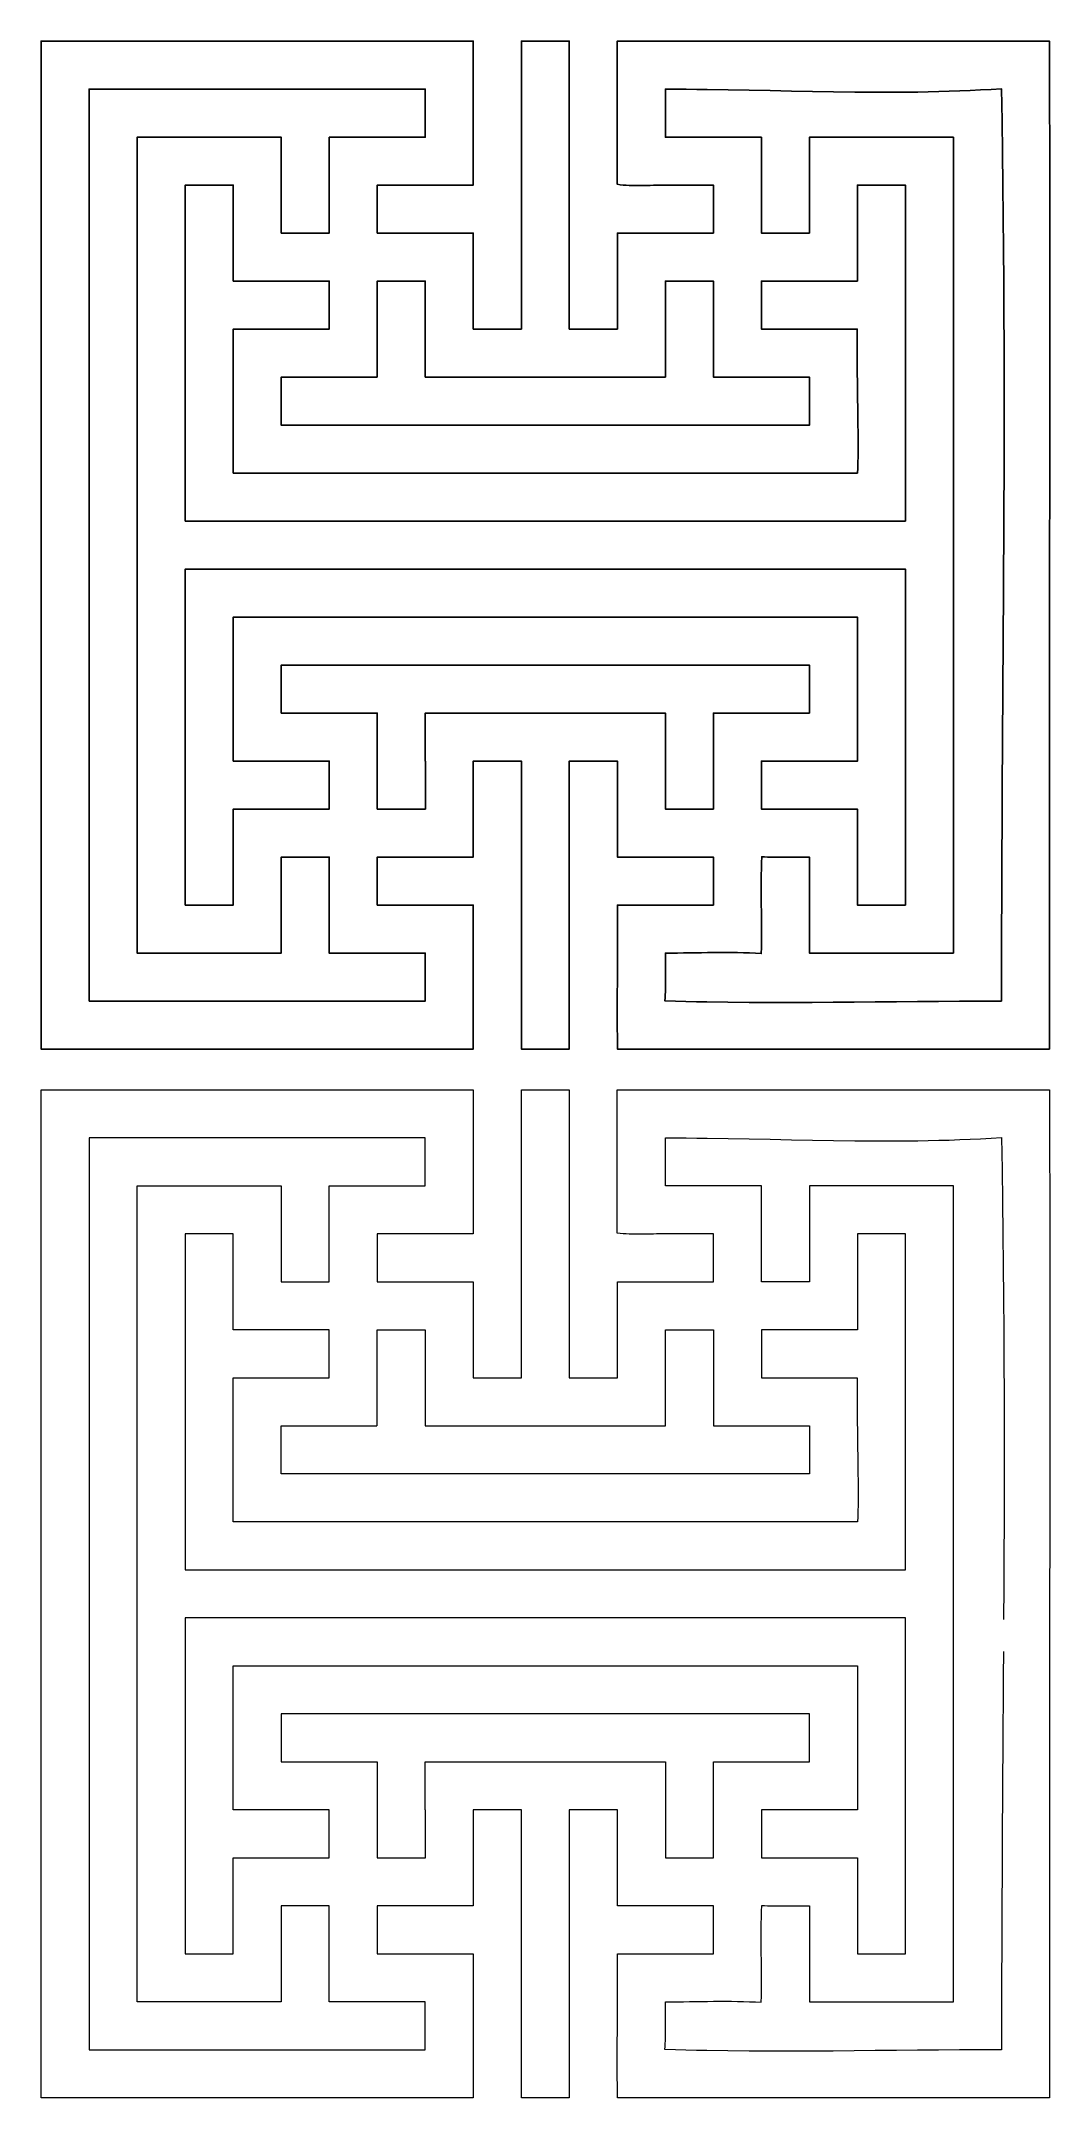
# Model space of a CAD drawing. Header units: centimetres. Extents: x -6.9 to 5.9, y -13.3 to 12.7.
import ezdxf

# ---------------------------------------------------------------- set-up
doc = ezdxf.new("R2010")
doc.units = ezdxf.units.CM
doc.header["$MEASUREMENT"] = 0
doc.layers.add('layer 1', color=7, linetype='Continuous')

msp = doc.modelspace()

# ---------------------------------------------------------------- linework, layer by layer
at = {"layer": 'layer 1', "color": 177}
for points, knots in [([(5.86924, 12.49688), (5.86924, 12.49688), (5.86924, 12.52399), (5.86924, 12.52399), (5.86924, 12.52399), (5.86924, 12.52399), (5.86924, 12.55195), (5.86924, 12.55195), (5.86924, 12.55195), (5.86924, 12.55195), (5.86924, 12.57908), (5.86924, 12.57908), (5.86924, 12.57908), (5.86924, 12.57908), (5.86924, 12.60698), (5.86924, 12.60698), (5.86924, 12.60698), (5.86924, 12.60698), (5.86924, 12.63414), (5.86924, 12.63414), (5.86924, 12.63414), (5.86924, 12.63414), (5.86924, 12.66204), (5.86924, 12.66204), (5.86924, 12.66204), (5.86924, 12.66204), (5.86924, 12.68917), (5.86924, 12.68917), (5.86924, 12.68917), (5.86924, 12.68917), (5.86924, 12.71711), (5.86924, 12.71711), (5.86924, 12.71711), (5.86924, 12.71711), (5.56518, 12.71631), (5.56518, 12.71631), (5.56518, 12.71631), (5.56518, 12.71631), (5.26193, 12.71631), (5.26193, 12.71631), (5.26193, 12.71631), (5.26193, 12.71631), (4.95789, 12.71631), (4.95789, 12.71631), (4.95789, 12.71631), (4.95789, 12.71631), (4.65384, 12.71631), (4.65384, 12.71631), (4.65384, 12.71631), (4.65384, 12.71631), (4.3498, 12.71554), (4.3498, 12.71554), (4.3498, 12.71554), (4.3498, 12.71554), (4.04574, 12.71554), (4.04574, 12.71554), (4.04574, 12.71554), (4.04574, 12.71554), (3.74249, 12.71631), (3.74249, 12.71631), (3.74249, 12.71631), (3.74249, 12.71631), (3.43845, 12.71631), (3.43845, 12.71631), (3.43845, 12.71631), (3.43845, 12.71631), (3.1344, 12.71631), (3.1344, 12.71631), (3.1344, 12.71631), (3.1344, 12.71631), (2.83036, 12.71631), (2.83036, 12.71631), (2.83036, 12.71631), (2.83036, 12.71631), (2.5263, 12.71631), (2.5263, 12.71631), (2.5263, 12.71631), (2.5263, 12.71631), (2.22305, 12.71631), (2.22305, 12.71631), (2.22305, 12.71631), (2.22305, 12.71631), (1.91901, 12.71631), (1.91901, 12.71631), (1.91901, 12.71631), (1.91901, 12.71631), (1.61496, 12.71711), (1.61496, 12.71711), (1.61496, 12.71711), (1.61496, 12.71711), (1.31092, 12.71711), (1.31092, 12.71711), (1.31092, 12.71711), (1.31092, 12.71711), (1.00686, 12.71711), (1.00686, 12.71711), (1.00686, 12.71711), (1.00686, 12.71711), (1.00048, 12.71711), (1.00048, 12.71711), (1.00048, 12.71711), (1.00048, 12.71711), (0.98133, 12.71711), (0.98133, 12.71711), (0.98133, 12.71711), (0.98133, 12.71711), (0.951, 12.71711), (0.951, 12.71711), (0.951, 12.71711), (0.951, 12.71711), (0.9119, 12.71711), (0.9119, 12.71711), (0.9119, 12.71711), (0.9119, 12.71711), (0.86641, 12.71711), (0.86641, 12.71711), (0.86641, 12.71711), (0.86641, 12.71711), (0.81534, 12.71711), (0.81534, 12.71711), (0.81534, 12.71711), (0.81534, 12.71711), (0.76028, 12.71711), (0.76028, 12.71711), (0.76028, 12.71711), (0.76028, 12.71711), (0.70361, 12.71711), (0.70361, 12.71711), (0.70361, 12.71711), (0.70361, 12.71711), (0.64696, 12.71711), (0.64696, 12.71711), (0.64696, 12.71711), (0.64696, 12.71711), (0.59189, 12.71711), (0.59189, 12.71711), (0.59189, 12.71711), (0.59189, 12.71711), (0.54002, 12.71711), (0.54002, 12.71711), (0.54002, 12.71711), (0.54002, 12.71711), (0.49453, 12.71711), (0.49453, 12.71711), (0.49453, 12.71711), (0.49453, 12.71711), (0.45543, 12.71711), (0.45543, 12.71711), (0.45543, 12.71711), (0.45543, 12.71711), (0.42511, 12.71711), (0.42511, 12.71711), (0.42511, 12.71711), (0.42511, 12.71711), (0.40596, 12.71711), (0.40596, 12.71711), (0.40596, 12.71711), (0.40596, 12.71711), (0.39877, 12.71711), (0.39877, 12.71711), (0.39877, 12.71711), (0.39877, 12.71711), (0.39877, 12.60382), (0.39877, 12.60382), (0.39877, 12.60382), (0.39877, 12.60382), (0.39877, 12.4905), (0.39877, 12.4905), (0.39877, 12.4905), (0.39877, 12.4905), (0.39877, 12.37718), (0.39877, 12.37718), (0.39877, 12.37718), (0.39877, 12.37718), (0.39798, 12.26307), (0.39798, 12.26307), (0.39798, 12.26307), (0.39798, 12.26307), (0.39798, 12.14975), (0.39798, 12.14975), (0.39798, 12.14975), (0.39798, 12.14975), (0.39717, 12.03643), (0.39717, 12.03643), (0.39717, 12.03643), (0.39717, 12.03643), (0.39717, 11.9223), (0.39717, 11.9223), (0.39717, 11.9223), (0.39717, 11.9223), (0.39638, 11.80898), (0.39638, 11.80898), (0.39638, 11.80898), (0.39638, 11.80898), (0.39638, 11.69566), (0.39638, 11.69566), (0.39638, 11.69566), (0.39638, 11.69566), (0.39638, 11.58232), (0.39638, 11.58232), (0.39638, 11.58232), (0.39638, 11.58232), (0.39557, 11.469), (0.39557, 11.469), (0.39557, 11.469), (0.39557, 11.469), (0.39557, 11.35568), (0.39557, 11.35568), (0.39557, 11.35568), (0.39557, 11.35568), (0.39638, 11.24236), (0.39638, 11.24236), (0.39638, 11.24236), (0.39638, 11.24236), (0.39638, 11.12907), (0.39638, 11.12907), (0.39638, 11.12907), (0.39638, 11.12907), (0.39717, 11.01655), (0.39717, 11.01655), (0.39717, 11.01655), (0.39717, 11.01655), (0.39798, 10.904), (0.39798, 10.904), (0.39798, 10.904), (0.39798, 10.904), (0.43468, 10.89921), (0.43468, 10.89921), (0.43468, 10.89921), (0.43468, 10.89921), (0.47219, 10.89525), (0.47219, 10.89525), (0.47219, 10.89525), (0.47219, 10.89525), (0.5097, 10.89285), (0.5097, 10.89285), (0.5097, 10.89285), (0.5097, 10.89285), (0.5472, 10.89046), (0.5472, 10.89046), (0.5472, 10.89046), (0.5472, 10.89046), (0.5855, 10.88963), (0.5855, 10.88963), (0.5855, 10.88963), (0.5855, 10.88963), (0.62381, 10.88887), (0.62381, 10.88887), (0.62381, 10.88887), (0.62381, 10.88887), (0.66212, 10.88804), (0.66212, 10.88804), (0.66212, 10.88804), (0.66212, 10.88804), (0.70042, 10.88804), (0.70042, 10.88804), (0.70042, 10.88804), (0.70042, 10.88804), (0.73953, 10.88887), (0.73953, 10.88887), (0.73953, 10.88887), (0.73953, 10.88887), (0.77784, 10.88963), (0.77784, 10.88963), (0.77784, 10.88963), (0.77784, 10.88963), (0.81614, 10.89046), (0.81614, 10.89046), (0.81614, 10.89046), (0.81614, 10.89046), (0.85524, 10.89125), (0.85524, 10.89125), (0.85524, 10.89125), (0.85524, 10.89125), (0.89354, 10.89202), (0.89354, 10.89202), (0.89354, 10.89202), (0.89354, 10.89202), (0.93106, 10.89285), (0.93106, 10.89285), (0.93106, 10.89285), (0.93106, 10.89285), (0.96936, 10.89365), (0.96936, 10.89365), (0.96936, 10.89365), (0.96936, 10.89365), (1.00686, 10.89365), (1.00686, 10.89365), (1.00686, 10.89365), (1.00686, 10.89365), (1.61576, 10.89365), (1.61576, 10.89365), (1.61576, 10.89365), (1.61576, 10.89365), (1.61576, 10.88647), (1.61576, 10.88647), (1.61576, 10.88647), (1.61576, 10.88647), (1.61576, 10.86729), (1.61576, 10.86729), (1.61576, 10.86729), (1.61576, 10.86729), (1.61576, 10.83775), (1.61576, 10.83775), (1.61576, 10.83775), (1.61576, 10.83775), (1.61576, 10.79866), (1.61576, 10.79866), (1.61576, 10.79866), (1.61576, 10.79866), (1.61576, 10.7524), (1.61576, 10.7524), (1.61576, 10.7524), (1.61576, 10.7524), (1.61576, 10.7013), (1.61576, 10.7013), (1.61576, 10.7013), (1.61576, 10.7013), (1.61576, 10.64623), (1.61576, 10.64623), (1.61576, 10.64623), (1.61576, 10.64623), (1.61576, 10.58957), (1.61576, 10.58957), (1.61576, 10.58957), (1.61576, 10.58957), (1.61496, 10.53291), (1.61496, 10.53291), (1.61496, 10.53291), (1.61496, 10.53291), (1.61496, 10.47788), (1.61496, 10.47788), (1.61496, 10.47788), (1.61496, 10.47788), (1.61496, 10.42678), (1.61496, 10.42678), (1.61496, 10.42678), (1.61496, 10.42678), (1.61496, 10.38049), (1.61496, 10.38049), (1.61496, 10.38049), (1.61496, 10.38049), (1.61496, 10.34142), (1.61496, 10.34142), (1.61496, 10.34142), (1.61496, 10.34142), (1.61496, 10.31189), (1.61496, 10.31189), (1.61496, 10.31189), (1.61496, 10.31189), (1.61496, 10.29271), (1.61496, 10.29271), (1.61496, 10.29271), (1.61496, 10.29271), (1.61496, 10.28552), (1.61496, 10.28552), (1.61496, 10.28552), (1.61496, 10.28552), (1.60778, 10.28552), (1.60778, 10.28552), (1.60778, 10.28552), (1.60778, 10.28552), (1.58863, 10.28552), (1.58863, 10.28552), (1.58863, 10.28552), (1.58863, 10.28552), (1.5591, 10.28552), (1.5591, 10.28552), (1.5591, 10.28552), (1.5591, 10.28552), (1.52, 10.28552), (1.52, 10.28552), (1.52, 10.28552), (1.52, 10.28552), (1.47371, 10.28552), (1.47371, 10.28552), (1.47371, 10.28552), (1.47371, 10.28552), (1.42264, 10.28552), (1.42264, 10.28552), (1.42264, 10.28552), (1.42264, 10.28552), (1.36757, 10.28552), (1.36757, 10.28552), (1.36757, 10.28552), (1.36757, 10.28552), (1.31092, 10.28552), (1.31092, 10.28552), (1.31092, 10.28552), (1.31092, 10.28552), (1.25425, 10.28552), (1.25425, 10.28552), (1.25425, 10.28552), (1.25425, 10.28552), (1.19919, 10.28552), (1.19919, 10.28552), (1.19919, 10.28552), (1.19919, 10.28552), (1.14812, 10.28552), (1.14812, 10.28552), (1.14812, 10.28552), (1.14812, 10.28552), (1.10183, 10.28552), (1.10183, 10.28552), (1.10183, 10.28552), (1.10183, 10.28552), (1.06353, 10.28552), (1.06353, 10.28552), (1.06353, 10.28552), (1.06353, 10.28552), (1.0332, 10.28552), (1.0332, 10.28552), (1.0332, 10.28552), (1.0332, 10.28552), (1.01405, 10.28552), (1.01405, 10.28552), (1.01405, 10.28552), (1.01405, 10.28552), (1.00686, 10.28552), (1.00686, 10.28552), (1.00686, 10.28552), (1.00686, 10.28552), (1.00048, 10.28552), (1.00048, 10.28552), (1.00048, 10.28552), (1.00048, 10.28552), (0.98133, 10.28552), (0.98133, 10.28552), (0.98133, 10.28552), (0.98133, 10.28552), (0.951, 10.28552), (0.951, 10.28552), (0.951, 10.28552), (0.951, 10.28552), (0.9119, 10.28552), (0.9119, 10.28552), (0.9119, 10.28552), (0.9119, 10.28552), (0.86641, 10.28552), (0.86641, 10.28552), (0.86641, 10.28552), (0.86641, 10.28552), (0.81534, 10.28552), (0.81534, 10.28552), (0.81534, 10.28552), (0.81534, 10.28552), (0.76028, 10.28552), (0.76028, 10.28552), (0.76028, 10.28552), (0.76028, 10.28552), (0.70361, 10.28552), (0.70361, 10.28552), (0.70361, 10.28552), (0.70361, 10.28552), (0.64696, 10.28552), (0.64696, 10.28552), (0.64696, 10.28552), (0.64696, 10.28552), (0.59189, 10.28552), (0.59189, 10.28552), (0.59189, 10.28552), (0.59189, 10.28552), (0.54082, 10.28552), (0.54082, 10.28552), (0.54082, 10.28552), (0.54082, 10.28552), (0.49453, 10.28552), (0.49453, 10.28552), (0.49453, 10.28552), (0.49453, 10.28552), (0.45543, 10.28552), (0.45543, 10.28552), (0.45543, 10.28552), (0.45543, 10.28552), (0.4259, 10.28552), (0.4259, 10.28552), (0.4259, 10.28552), (0.4259, 10.28552), (0.40596, 10.28552), (0.40596, 10.28552), (0.40596, 10.28552), (0.40596, 10.28552), (0.39957, 10.28552), (0.39957, 10.28552), (0.39957, 10.28552), (0.39957, 10.28552), (0.39957, 10.20974), (0.39957, 10.20974), (0.39957, 10.20974), (0.39957, 10.20974), (0.39957, 10.13393), (0.39957, 10.13393), (0.39957, 10.13393), (0.39957, 10.13393), (0.39957, 10.05732), (0.39957, 10.05732), (0.39957, 10.05732), (0.39957, 10.05732), (0.39957, 9.98148), (0.39957, 9.98148), (0.39957, 9.98148), (0.39957, 9.98148), (0.39957, 9.90566), (0.39957, 9.90566), (0.39957, 9.90566), (0.39957, 9.90566), (0.39957, 9.82988), (0.39957, 9.82988), (0.39957, 9.82988), (0.39957, 9.82988), (0.39957, 9.75404), (0.39957, 9.75404), (0.39957, 9.75404), (0.39957, 9.75404), (0.39957, 9.67746), (0.39957, 9.67746), (0.39957, 9.67746), (0.39957, 9.67746), (0.39957, 9.60162), (0.39957, 9.60162), (0.39957, 9.60162), (0.39957, 9.60162), (0.39957, 9.52584), (0.39957, 9.52584), (0.39957, 9.52584), (0.39957, 9.52584), (0.39957, 9.45002), (0.39957, 9.45002), (0.39957, 9.45002), (0.39957, 9.45002), (0.39957, 9.37418), (0.39957, 9.37418), (0.39957, 9.37418), (0.39957, 9.37418), (0.39957, 9.29757), (0.39957, 9.29757), (0.39957, 9.29757), (0.39957, 9.29757), (0.39957, 9.22176), (0.39957, 9.22176), (0.39957, 9.22176), (0.39957, 9.22176), (0.39957, 9.14598), (0.39957, 9.14598), (0.39957, 9.14598), (0.39957, 9.14598), (0.39957, 9.07013), (0.39957, 9.07013), (0.39957, 9.07013), (0.39957, 9.07013), (-0.20852, 9.07013), (-0.20852, 9.07013), (-0.20852, 9.07013), (-0.20852, 9.07013), (-0.20852, 9.10444), (-0.20852, 9.10444), (-0.20852, 9.10444), (-0.20852, 9.10444), (-0.20852, 9.20024), (-0.20852, 9.20024), (-0.20852, 9.20024), (-0.20852, 9.20024), (-0.20852, 9.35027), (-0.20852, 9.35027), (-0.20852, 9.35027), (-0.20852, 9.35027), (-0.20852, 9.54495), (-0.20852, 9.54495), (-0.20852, 9.54495), (-0.20852, 9.54495), (-0.20852, 9.77478), (-0.20852, 9.77478), (-0.20852, 9.77478), (-0.20852, 9.77478), (-0.20852, 10.03179), (-0.20852, 10.03179), (-0.20852, 10.03179), (-0.20852, 10.03179), (-0.20852, 10.30627), (-0.20852, 10.30627), (-0.20852, 10.30627), (-0.20852, 10.30627), (-0.20852, 10.58957), (-0.20852, 10.58957), (-0.20852, 10.58957), (-0.20852, 10.58957), (-0.20852, 10.87291), (-0.20852, 10.87291), (-0.20852, 10.87291), (-0.20852, 10.87291), (-0.20852, 11.14743), (-0.20852, 11.14743), (-0.20852, 11.14743), (-0.20852, 11.14743), (-0.20852, 11.40439), (-0.20852, 11.40439), (-0.20852, 11.40439), (-0.20852, 11.40439), (-0.20852, 11.63422), (-0.20852, 11.63422), (-0.20852, 11.63422), (-0.20852, 11.63422), (-0.20852, 11.82894), (-0.20852, 11.82894), (-0.20852, 11.82894), (-0.20852, 11.82894), (-0.20852, 11.97897), (-0.20852, 11.97897), (-0.20852, 11.97897), (-0.20852, 11.97897), (-0.20852, 12.07473), (-0.20852, 12.07473), (-0.20852, 12.07473), (-0.20852, 12.07473), (-0.20852, 12.10904), (-0.20852, 12.10904), (-0.20852, 12.10904), (-0.20852, 12.10904), (-0.20852, 12.71711), (-0.20852, 12.71711), (-0.20852, 12.71711), (-0.20852, 12.71711), (-0.81583, 12.71711), (-0.81583, 12.71711), (-0.81583, 12.71711), (-0.81583, 12.71711), (-0.81583, 12.10904), (-0.81583, 12.10904), (-0.81583, 12.10904), (-0.81583, 12.10904), (-0.81583, 9.07013), (-0.81583, 9.07013), (-0.81583, 9.07013), (-0.81583, 9.07013), (-1.42471, 9.07013), (-1.42471, 9.07013), (-1.42471, 9.07013), (-1.42471, 9.07013), (-1.42471, 9.0957), (-1.42471, 9.0957), (-1.42471, 9.0957), (-1.42471, 9.0957), (-1.42471, 9.14358), (-1.42471, 9.14358), (-1.42471, 9.14358), (-1.42471, 9.14358), (-1.42392, 9.20982), (-1.42392, 9.20982), (-1.42392, 9.20982), (-1.42392, 9.20982), (-1.42392, 9.29122), (-1.42392, 9.29122), (-1.42392, 9.29122), (-1.42392, 9.29122), (-1.42392, 9.38458), (-1.42392, 9.38458), (-1.42392, 9.38458), (-1.42392, 9.38458), (-1.42392, 9.48673), (-1.42392, 9.48673), (-1.42392, 9.48673), (-1.42392, 9.48673), (-1.42392, 9.59524), (-1.42392, 9.59524), (-1.42392, 9.59524), (-1.42392, 9.59524), (-1.42392, 9.70539), (-1.42392, 9.70539), (-1.42392, 9.70539), (-1.42392, 9.70539), (-1.42392, 9.81469), (-1.42392, 9.81469), (-1.42392, 9.81469), (-1.42392, 9.81469), (-1.42392, 9.92085), (-1.42392, 9.92085), (-1.42392, 9.92085), (-1.42392, 9.92085), (-1.42392, 10.01902), (-1.42392, 10.01902), (-1.42392, 10.01902), (-1.42392, 10.01902), (-1.42392, 10.10597), (-1.42392, 10.10597), (-1.42392, 10.10597), (-1.42392, 10.10597), (-1.42392, 10.18022), (-1.42392, 10.18022), (-1.42392, 10.18022), (-1.42392, 10.18022), (-1.42392, 10.23687), (-1.42392, 10.23687), (-1.42392, 10.23687), (-1.42392, 10.23687), (-1.42392, 10.27279), (-1.42392, 10.27279), (-1.42392, 10.27279), (-1.42392, 10.27279), (-1.42471, 10.28552), (-1.42471, 10.28552), (-1.42471, 10.28552), (-1.42471, 10.28552), (-1.50053, 10.28552), (-1.50053, 10.28552), (-1.50053, 10.28552), (-1.50053, 10.28552), (-1.57634, 10.28552), (-1.57634, 10.28552), (-1.57634, 10.28552), (-1.57634, 10.28552), (-1.65216, 10.28552), (-1.65216, 10.28552), (-1.65216, 10.28552), (-1.65216, 10.28552), (-1.72796, 10.28552), (-1.72796, 10.28552), (-1.72796, 10.28552), (-1.72796, 10.28552), (-1.80457, 10.28552), (-1.80457, 10.28552), (-1.80457, 10.28552), (-1.80457, 10.28552), (-1.88039, 10.28552), (-1.88039, 10.28552), (-1.88039, 10.28552), (-1.88039, 10.28552), (-1.9562, 10.28552), (-1.9562, 10.28552), (-1.9562, 10.28552), (-1.9562, 10.28552), (-2.03202, 10.28552), (-2.03202, 10.28552), (-2.03202, 10.28552), (-2.03202, 10.28552), (-2.10782, 10.28552), (-2.10782, 10.28552), (-2.10782, 10.28552), (-2.10782, 10.28552), (-2.18443, 10.28552), (-2.18443, 10.28552), (-2.18443, 10.28552), (-2.18443, 10.28552), (-2.26025, 10.28552), (-2.26025, 10.28552), (-2.26025, 10.28552), (-2.26025, 10.28552), (-2.33606, 10.28552), (-2.33606, 10.28552), (-2.33606, 10.28552), (-2.33606, 10.28552), (-2.41188, 10.28552), (-2.41188, 10.28552), (-2.41188, 10.28552), (-2.41188, 10.28552), (-2.48768, 10.28552), (-2.48768, 10.28552), (-2.48768, 10.28552), (-2.48768, 10.28552), (-2.56429, 10.28552), (-2.56429, 10.28552), (-2.56429, 10.28552), (-2.56429, 10.28552), (-2.64011, 10.28552), (-2.64011, 10.28552), (-2.64011, 10.28552), (-2.64011, 10.28552), (-2.64011, 10.89365), (-2.64011, 10.89365), (-2.64011, 10.89365), (-2.64011, 10.89365), (-2.63292, 10.89365), (-2.63292, 10.89365), (-2.63292, 10.89365), (-2.63292, 10.89365), (-2.61377, 10.89365), (-2.61377, 10.89365), (-2.61377, 10.89365), (-2.61377, 10.89365), (-2.58345, 10.89365), (-2.58345, 10.89365), (-2.58345, 10.89365), (-2.58345, 10.89365), (-2.54514, 10.89365), (-2.54514, 10.89365), (-2.54514, 10.89365), (-2.54514, 10.89365), (-2.49886, 10.89365), (-2.49886, 10.89365), (-2.49886, 10.89365), (-2.49886, 10.89365), (-2.44778, 10.89365), (-2.44778, 10.89365), (-2.44778, 10.89365), (-2.44778, 10.89365), (-2.39273, 10.89365), (-2.39273, 10.89365), (-2.39273, 10.89365), (-2.39273, 10.89365), (-2.33606, 10.89365), (-2.33606, 10.89365), (-2.33606, 10.89365), (-2.33606, 10.89365), (-2.27941, 10.89365), (-2.27941, 10.89365), (-2.27941, 10.89365), (-2.27941, 10.89365), (-2.22434, 10.89365), (-2.22434, 10.89365), (-2.22434, 10.89365), (-2.22434, 10.89365), (-2.17247, 10.89365), (-2.17247, 10.89365), (-2.17247, 10.89365), (-2.17247, 10.89365), (-2.12698, 10.89365), (-2.12698, 10.89365), (-2.12698, 10.89365), (-2.12698, 10.89365), (-2.08788, 10.89365), (-2.08788, 10.89365), (-2.08788, 10.89365), (-2.08788, 10.89365), (-2.05756, 10.89365), (-2.05756, 10.89365), (-2.05756, 10.89365), (-2.05756, 10.89365), (-2.0384, 10.89365), (-2.0384, 10.89365), (-2.0384, 10.89365), (-2.0384, 10.89365), (-2.03202, 10.89365), (-2.03202, 10.89365), (-2.03202, 10.89365), (-2.03202, 10.89365), (-2.02483, 10.89365), (-2.02483, 10.89365), (-2.02483, 10.89365), (-2.02483, 10.89365), (-2.00568, 10.89365), (-2.00568, 10.89365), (-2.00568, 10.89365), (-2.00568, 10.89365), (-1.97535, 10.89365), (-1.97535, 10.89365), (-1.97535, 10.89365), (-1.97535, 10.89365), (-1.93705, 10.89365), (-1.93705, 10.89365), (-1.93705, 10.89365), (-1.93705, 10.89365), (-1.89076, 10.89365), (-1.89076, 10.89365), (-1.89076, 10.89365), (-1.89076, 10.89365), (-1.83969, 10.89365), (-1.83969, 10.89365), (-1.83969, 10.89365), (-1.83969, 10.89365), (-1.78463, 10.89365), (-1.78463, 10.89365), (-1.78463, 10.89365), (-1.78463, 10.89365), (-1.72796, 10.89365), (-1.72796, 10.89365), (-1.72796, 10.89365), (-1.72796, 10.89365), (-1.67131, 10.89365), (-1.67131, 10.89365), (-1.67131, 10.89365), (-1.67131, 10.89365), (-1.61624, 10.89365), (-1.61624, 10.89365), (-1.61624, 10.89365), (-1.61624, 10.89365), (-1.56517, 10.89365), (-1.56517, 10.89365), (-1.56517, 10.89365), (-1.56517, 10.89365), (-1.51888, 10.89365), (-1.51888, 10.89365), (-1.51888, 10.89365), (-1.51888, 10.89365), (-1.47978, 10.89365), (-1.47978, 10.89365), (-1.47978, 10.89365), (-1.47978, 10.89365), (-1.45025, 10.89365), (-1.45025, 10.89365), (-1.45025, 10.89365), (-1.45025, 10.89365), (-1.43031, 10.89365), (-1.43031, 10.89365), (-1.43031, 10.89365), (-1.43031, 10.89365), (-1.42392, 10.89365), (-1.42392, 10.89365), (-1.42392, 10.89365), (-1.42392, 10.89365), (-1.42392, 11.00774), (-1.42392, 11.00774), (-1.42392, 11.00774), (-1.42392, 11.00774), (-1.42392, 11.12185), (-1.42392, 11.12185), (-1.42392, 11.12185), (-1.42392, 11.12185), (-1.42392, 11.23517), (-1.42392, 11.23517), (-1.42392, 11.23517), (-1.42392, 11.23517), (-1.42392, 11.34929), (-1.42392, 11.34929), (-1.42392, 11.34929), (-1.42392, 11.34929), (-1.42392, 11.46344), (-1.42392, 11.46344), (-1.42392, 11.46344), (-1.42392, 11.46344), (-1.42392, 11.57756), (-1.42392, 11.57756), (-1.42392, 11.57756), (-1.42392, 11.57756), (-1.42392, 11.69164), (-1.42392, 11.69164), (-1.42392, 11.69164), (-1.42392, 11.69164), (-1.42392, 11.80496), (-1.42392, 11.80496), (-1.42392, 11.80496), (-1.42392, 11.80496), (-1.42392, 11.91908), (-1.42392, 11.91908), (-1.42392, 11.91908), (-1.42392, 11.91908), (-1.42392, 12.0332), (-1.42392, 12.0332), (-1.42392, 12.0332), (-1.42392, 12.0332), (-1.42392, 12.14735), (-1.42392, 12.14735), (-1.42392, 12.14735), (-1.42392, 12.14735), (-1.42392, 12.26147), (-1.42392, 12.26147), (-1.42392, 12.26147), (-1.42392, 12.26147), (-1.42392, 12.37479), (-1.42392, 12.37479), (-1.42392, 12.37479), (-1.42392, 12.37479), (-1.42392, 12.48887), (-1.42392, 12.48887), (-1.42392, 12.48887), (-1.42392, 12.48887), (-1.42392, 12.60299), (-1.42392, 12.60299), (-1.42392, 12.60299), (-1.42392, 12.60299), (-1.42392, 12.71711), (-1.42392, 12.71711), (-1.42392, 12.71711), (-1.42392, 12.71711), (-1.72796, 12.71711), (-1.72796, 12.71711), (-1.72796, 12.71711), (-1.72796, 12.71711), (-2.03202, 12.71711), (-2.03202, 12.71711), (-2.03202, 12.71711), (-2.03202, 12.71711), (-2.33606, 12.71711), (-2.33606, 12.71711), (-2.33606, 12.71711), (-2.33606, 12.71711), (-2.63931, 12.71711), (-2.63931, 12.71711), (-2.63931, 12.71711), (-2.63931, 12.71711), (-2.94336, 12.71711), (-2.94336, 12.71711), (-2.94336, 12.71711), (-2.94336, 12.71711), (-3.2474, 12.71711), (-3.2474, 12.71711), (-3.2474, 12.71711), (-3.2474, 12.71711), (-3.55146, 12.71711), (-3.55146, 12.71711), (-3.55146, 12.71711), (-3.55146, 12.71711), (-3.8555, 12.71711), (-3.8555, 12.71711), (-3.8555, 12.71711), (-3.8555, 12.71711), (-4.15955, 12.71711), (-4.15955, 12.71711), (-4.15955, 12.71711), (-4.15955, 12.71711), (-4.46359, 12.71711), (-4.46359, 12.71711), (-4.46359, 12.71711), (-4.46359, 12.71711), (-4.76684, 12.71711), (-4.76684, 12.71711), (-4.76684, 12.71711), (-4.76684, 12.71711), (-5.0709, 12.71711), (-5.0709, 12.71711), (-5.0709, 12.71711), (-5.0709, 12.71711), (-5.37494, 12.71711), (-5.37494, 12.71711), (-5.37494, 12.71711), (-5.37494, 12.71711), (-5.67899, 12.71711), (-5.67899, 12.71711), (-5.67899, 12.71711), (-5.67899, 12.71711), (-5.98304, 12.71711), (-5.98304, 12.71711), (-5.98304, 12.71711), (-5.98304, 12.71711), (-6.28709, 12.71711), (-6.28709, 12.71711), (-6.28709, 12.71711), (-6.28709, 12.71711), (-6.89438, 12.71711), (-6.89438, 12.71711), (-6.89438, 12.71711), (-6.89438, 12.71711), (-6.89438, 12.63175), (-6.89438, 12.63175), (-6.89438, 12.63175), (-6.89438, 12.63175), (-6.89438, 12.39152), (-6.89438, 12.39152), (-6.89438, 12.39152), (-6.89438, 12.39152), (-6.89438, 12.01568), (-6.89438, 12.01568), (-6.89438, 12.01568), (-6.89438, 12.01568), (-6.89438, 11.52729), (-6.89438, 11.52729), (-6.89438, 11.52729), (-6.89438, 11.52729), (-6.89438, 10.94552), (-6.89438, 10.94552), (-6.89438, 10.94552), (-6.89438, 10.94552), (-6.89438, 10.29354), (-6.89438, 10.29354), (-6.89438, 10.29354), (-6.89438, 10.29354), (-6.89438, 9.59128), (-6.89438, 9.59128), (-6.89438, 9.59128), (-6.89438, 9.59128), (-6.89438, 8.86029), (-6.89438, 8.86029), (-6.89438, 8.86029), (-6.89438, 8.86029), (-6.89438, 8.12208), (-6.89438, 8.12208), (-6.89438, 8.12208), (-6.89438, 8.12208), (-6.89438, 7.39671), (-6.89438, 7.39671), (-6.89438, 7.39671), (-6.89438, 7.39671), (-6.89438, 6.70641), (-6.89438, 6.70641), (-6.89438, 6.70641), (-6.89438, 6.70641), (-6.89438, 6.07199), (-6.89438, 6.07199), (-6.89438, 6.07199), (-6.89438, 6.07199), (-6.89438, 5.51498), (-6.89438, 5.51498), (-6.89438, 5.51498), (-6.89438, 5.51498), (-6.89438, 5.05528), (-6.89438, 5.05528), (-6.89438, 5.05528), (-6.89438, 5.05528), (-6.89438, 4.71615), (-6.89438, 4.71615), (-6.89438, 4.71615), (-6.89438, 4.71615), (-6.89438, 4.51661), (-6.89438, 4.51661), (-6.89438, 4.51661), (-6.89438, 4.51661), (-6.89438, 4.26923), (-6.89438, 4.26923), (-6.89438, 4.26923), (-6.89438, 4.26923), (-6.89438, 4.02267), (-6.89438, 4.02267), (-6.89438, 4.02267), (-6.89438, 4.02267), (-6.89438, 3.77528), (-6.89438, 3.77528), (-6.89438, 3.77528), (-6.89438, 3.77528), (-6.89438, 3.52789), (-6.89438, 3.52789), (-6.89438, 3.52789), (-6.89438, 3.52789), (-6.89438, 3.28051), (-6.89438, 3.28051), (-6.89438, 3.28051), (-6.89438, 3.28051), (-6.89438, 3.03308), (-6.89438, 3.03308), (-6.89438, 3.03308), (-6.89438, 3.03308), (-6.89438, 2.78569), (-6.89438, 2.78569), (-6.89438, 2.78569), (-6.89438, 2.78569), (-6.89438, 2.53913), (-6.89438, 2.53913), (-6.89438, 2.53913), (-6.89438, 2.53913), (-6.89438, 2.29175), (-6.89438, 2.29175), (-6.89438, 2.29175), (-6.89438, 2.29175), (-6.89438, 2.04436), (-6.89438, 2.04436), (-6.89438, 2.04436), (-6.89438, 2.04436), (-6.89438, 1.79697), (-6.89438, 1.79697), (-6.89438, 1.79697), (-6.89438, 1.79697), (-6.89438, 1.54956), (-6.89438, 1.54956), (-6.89438, 1.54956), (-6.89438, 1.54956), (-6.89438, 1.30217), (-6.89438, 1.30217), (-6.89438, 1.30217), (-6.89438, 1.30217), (-6.89438, 1.05561), (-6.89438, 1.05561), (-6.89438, 1.05561), (-6.89438, 1.05561), (-6.89438, 0.80822), (-6.89438, 0.80822), (-6.89438, 0.80822), (-6.89438, 0.80822), (-6.89438, 0.56084), (-6.89438, 0.56084), (-6.89438, 0.56084), (-6.89438, 0.56084), (-6.89438, 0.55441), (-6.89438, 0.55441), (-6.89438, 0.55441), (-6.89438, 0.55441), (-6.89438, 0.53449), (-6.89438, 0.53449), (-6.89438, 0.53449), (-6.89438, 0.53449), (-6.89438, 0.50497), (-6.89438, 0.50497), (-6.89438, 0.50497), (-6.89438, 0.50497), (-6.89438, 0.46584), (-6.89438, 0.46584), (-6.89438, 0.46584), (-6.89438, 0.46584), (-6.89438, 0.41958), (-6.89438, 0.41958), (-6.89438, 0.41958), (-6.89438, 0.41958), (-6.89438, 0.36848), (-6.89438, 0.36848), (-6.89438, 0.36848), (-6.89438, 0.36848), (-6.89438, 0.31341), (-6.89438, 0.31341), (-6.89438, 0.31341), (-6.89438, 0.31341), (-6.89438, 0.25676), (-6.89438, 0.25676), (-6.89438, 0.25676), (-6.89438, 0.25676), (-6.89438, 0.20009), (-6.89438, 0.20009), (-6.89438, 0.20009), (-6.89438, 0.20009), (-6.89438, 0.14506), (-6.89438, 0.14506), (-6.89438, 0.14506), (-6.89438, 0.14506), (-6.89438, 0.09398), (-6.89438, 0.09398), (-6.89438, 0.09398), (-6.89438, 0.09398), (-6.89438, 0.04767), (-6.89438, 0.04767), (-6.89438, 0.04767), (-6.89438, 0.04767), (-6.89438, 0.00937), (-6.89438, 0.00937), (-6.89438, 0.00937), (-6.89438, 0.00937), (-6.89438, -0.02093), (-6.89438, -0.02093), (-6.89438, -0.02093), (-6.89438, -0.02093), (-6.89438, -0.04008), (-6.89438, -0.04008), (-6.89438, -0.04008), (-6.89438, -0.04008), (-6.89438, -0.0473), (-6.89438, -0.0473), (-6.89438, -0.0473), (-6.89438, -0.0473), (-6.8872, -0.0473), (-6.8872, -0.0473), (-6.8872, -0.0473), (-6.8872, -0.0473), (-6.86805, -0.0473), (-6.86805, -0.0473), (-6.86805, -0.0473), (-6.86805, -0.0473), (-6.83773, -0.0473), (-6.83773, -0.0473), (-6.83773, -0.0473), (-6.83773, -0.0473), (-6.79942, -0.0473), (-6.79942, -0.0473), (-6.79942, -0.0473), (-6.79942, -0.0473), (-6.75314, -0.0473), (-6.75314, -0.0473), (-6.75314, -0.0473), (-6.75314, -0.0473), (-6.70206, -0.0473), (-6.70206, -0.0473), (-6.70206, -0.0473), (-6.70206, -0.0473), (-6.64699, -0.0473), (-6.64699, -0.0473), (-6.64699, -0.0473), (-6.64699, -0.0473), (-6.59034, -0.0473), (-6.59034, -0.0473), (-6.59034, -0.0473), (-6.59034, -0.0473), (-6.53367, -0.0473), (-6.53367, -0.0473), (-6.53367, -0.0473), (-6.53367, -0.0473), (-6.47862, -0.0473), (-6.47862, -0.0473), (-6.47862, -0.0473), (-6.47862, -0.0473), (-6.42754, -0.0473), (-6.42754, -0.0473), (-6.42754, -0.0473), (-6.42754, -0.0473), (-6.38126, -0.0473), (-6.38126, -0.0473), (-6.38126, -0.0473), (-6.38126, -0.0473), (-6.34295, -0.0473), (-6.34295, -0.0473), (-6.34295, -0.0473), (-6.34295, -0.0473), (-6.31263, -0.0473), (-6.31263, -0.0473), (-6.31263, -0.0473), (-6.31263, -0.0473), (-6.29347, -0.0473), (-6.29347, -0.0473), (-6.29347, -0.0473), (-6.29347, -0.0473), (-6.28628, -0.04647), (-6.28628, -0.04647), (-6.28628, -0.04647), (-6.28628, -0.04647), (-6.27272, -0.04647), (-6.27272, -0.04647), (-6.27272, -0.04647), (-6.27272, -0.04647), (-6.23442, -0.04647), (-6.23442, -0.04647), (-6.23442, -0.04647), (-6.23442, -0.04647), (-6.17456, -0.04647), (-6.17456, -0.04647), (-6.17456, -0.04647), (-6.17456, -0.04647), (-6.09635, -0.04647), (-6.09635, -0.04647), (-6.09635, -0.04647), (-6.09635, -0.04647), (-6.00459, -0.04647), (-6.00459, -0.04647), (-6.00459, -0.04647), (-6.00459, -0.04647), (-5.90164, -0.04647), (-5.90164, -0.04647), (-5.90164, -0.04647), (-5.90164, -0.04647), (-5.79231, -0.04647), (-5.79231, -0.04647), (-5.79231, -0.04647), (-5.79231, -0.04647), (-5.67899, -0.04647), (-5.67899, -0.04647), (-5.67899, -0.04647), (-5.67899, -0.04647), (-5.56567, -0.04647), (-5.56567, -0.04647), (-5.56567, -0.04647), (-5.56567, -0.04647), (-5.45555, -0.04647), (-5.45555, -0.04647), (-5.45555, -0.04647), (-5.45555, -0.04647), (-5.3526, -0.0473), (-5.3526, -0.0473), (-5.3526, -0.0473), (-5.3526, -0.0473), (-5.26083, -0.0473), (-5.26083, -0.0473), (-5.26083, -0.0473), (-5.26083, -0.0473), (-5.18341, -0.0473), (-5.18341, -0.0473), (-5.18341, -0.0473), (-5.18341, -0.0473), (-5.12357, -0.0473), (-5.12357, -0.0473), (-5.12357, -0.0473), (-5.12357, -0.0473), (-5.08446, -0.0473), (-5.08446, -0.0473), (-5.08446, -0.0473), (-5.08446, -0.0473), (-5.0709, -0.0473), (-5.0709, -0.0473), (-5.0709, -0.0473), (-5.0709, -0.0473), (-4.84266, -0.0473), (-4.84266, -0.0473), (-4.84266, -0.0473), (-4.84266, -0.0473), (-4.61522, -0.0473), (-4.61522, -0.0473), (-4.61522, -0.0473), (-4.61522, -0.0473), (-4.38698, -0.0473), (-4.38698, -0.0473), (-4.38698, -0.0473), (-4.38698, -0.0473), (-4.15955, -0.0473), (-4.15955, -0.0473), (-4.15955, -0.0473), (-4.15955, -0.0473), (-3.93132, -0.0473), (-3.93132, -0.0473), (-3.93132, -0.0473), (-3.93132, -0.0473), (-3.70308, -0.0473), (-3.70308, -0.0473), (-3.70308, -0.0473), (-3.70308, -0.0473), (-3.47564, -0.0473), (-3.47564, -0.0473), (-3.47564, -0.0473), (-3.47564, -0.0473), (-3.2474, -0.0473), (-3.2474, -0.0473), (-3.2474, -0.0473), (-3.2474, -0.0473), (-3.01997, -0.0473), (-3.01997, -0.0473), (-3.01997, -0.0473), (-3.01997, -0.0473), (-2.79174, -0.0473), (-2.79174, -0.0473), (-2.79174, -0.0473), (-2.79174, -0.0473), (-2.5635, -0.0473), (-2.5635, -0.0473), (-2.5635, -0.0473), (-2.5635, -0.0473), (-2.33606, -0.0473), (-2.33606, -0.0473), (-2.33606, -0.0473), (-2.33606, -0.0473), (-2.10782, -0.0473), (-2.10782, -0.0473), (-2.10782, -0.0473), (-2.10782, -0.0473), (-1.87959, -0.0473), (-1.87959, -0.0473), (-1.87959, -0.0473), (-1.87959, -0.0473), (-1.65216, -0.0473), (-1.65216, -0.0473), (-1.65216, -0.0473), (-1.65216, -0.0473), (-1.42392, -0.0473), (-1.42392, -0.0473), (-1.42392, -0.0473), (-1.42392, -0.0473), (-1.42392, -0.00899), (-1.42392, -0.00899), (-1.42392, -0.00899), (-1.42392, -0.00899), (-1.42392, 0.06287), (-1.42392, 0.06287), (-1.42392, 0.06287), (-1.42392, 0.06287), (-1.42392, 0.16178), (-1.42392, 0.16178), (-1.42392, 0.16178), (-1.42392, 0.16178), (-1.42392, 0.28389), (-1.42392, 0.28389), (-1.42392, 0.28389), (-1.42392, 0.28389), (-1.42392, 0.42437), (-1.42392, 0.42437), (-1.42392, 0.42437), (-1.42392, 0.42437), (-1.42392, 0.57756), (-1.42392, 0.57756), (-1.42392, 0.57756), (-1.42392, 0.57756), (-1.42392, 0.73959), (-1.42392, 0.73959), (-1.42392, 0.73959), (-1.42392, 0.73959), (-1.42392, 0.90558), (-1.42392, 0.90558), (-1.42392, 0.90558), (-1.42392, 0.90558), (-1.42392, 1.06994), (-1.42392, 1.06994), (-1.42392, 1.06994), (-1.42392, 1.06994), (-1.42392, 1.22798), (-1.42392, 1.22798), (-1.42392, 1.22798), (-1.42392, 1.22798), (-1.42392, 1.37561), (-1.42392, 1.37561), (-1.42392, 1.37561), (-1.42392, 1.37561), (-1.42392, 1.50646), (-1.42392, 1.50646), (-1.42392, 1.50646), (-1.42392, 1.50646), (-1.42392, 1.61742), (-1.42392, 1.61742), (-1.42392, 1.61742), (-1.42392, 1.61742), (-1.42392, 1.7028), (-1.42392, 1.7028), (-1.42392, 1.7028), (-1.42392, 1.7028), (-1.42392, 1.75707), (-1.42392, 1.75707), (-1.42392, 1.75707), (-1.42392, 1.75707), (-1.42392, 1.77622), (-1.42392, 1.77622), (-1.42392, 1.77622), (-1.42392, 1.77622), (-2.03202, 1.77622), (-2.03202, 1.77622), (-2.03202, 1.77622), (-2.03202, 1.77622), (-2.63931, 1.77622), (-2.63931, 1.77622), (-2.63931, 1.77622), (-2.63931, 1.77622), (-2.63931, 2.38432), (-2.63931, 2.38432), (-2.63931, 2.38432), (-2.63931, 2.38432), (-2.62575, 2.38432), (-2.62575, 2.38432), (-2.62575, 2.38432), (-2.62575, 2.38432), (-2.58744, 2.38432), (-2.58744, 2.38432), (-2.58744, 2.38432), (-2.58744, 2.38432), (-2.52759, 2.38432), (-2.52759, 2.38432), (-2.52759, 2.38432), (-2.52759, 2.38432), (-2.44938, 2.38432), (-2.44938, 2.38432), (-2.44938, 2.38432), (-2.44938, 2.38432), (-2.35761, 2.38432), (-2.35761, 2.38432), (-2.35761, 2.38432), (-2.35761, 2.38432), (-2.25466, 2.38432), (-2.25466, 2.38432), (-2.25466, 2.38432), (-2.25466, 2.38432), (-2.14534, 2.38432), (-2.14534, 2.38432), (-2.14534, 2.38432), (-2.14534, 2.38432), (-2.03202, 2.38432), (-2.03202, 2.38432), (-2.03202, 2.38432), (-2.03202, 2.38432), (-1.91789, 2.38432), (-1.91789, 2.38432), (-1.91789, 2.38432), (-1.91789, 2.38432), (-1.80857, 2.38432), (-1.80857, 2.38432), (-1.80857, 2.38432), (-1.80857, 2.38432), (-1.70562, 2.38432), (-1.70562, 2.38432), (-1.70562, 2.38432), (-1.70562, 2.38432), (-1.61385, 2.38432), (-1.61385, 2.38432), (-1.61385, 2.38432), (-1.61385, 2.38432), (-1.53565, 2.38432), (-1.53565, 2.38432), (-1.53565, 2.38432), (-1.53565, 2.38432), (-1.47579, 2.38432), (-1.47579, 2.38432), (-1.47579, 2.38432), (-1.47579, 2.38432), (-1.43748, 2.38432), (-1.43748, 2.38432), (-1.43748, 2.38432), (-1.43748, 2.38432), (-1.42392, 2.38432), (-1.42392, 2.38432), (-1.42392, 2.38432), (-1.42392, 2.38432), (-1.42392, 2.99162), (-1.42392, 2.99162), (-1.42392, 2.99162), (-1.42392, 2.99162), (-1.42392, 3.59972), (-1.42392, 3.59972), (-1.42392, 3.59972), (-1.42392, 3.59972), (-0.81583, 3.59972), (-0.81583, 3.59972), (-0.81583, 3.59972), (-0.81583, 3.59972), (-0.81583, 0.56084), (-0.81583, 0.56084), (-0.81583, 0.56084), (-0.81583, 0.56084), (-0.81583, -0.0473), (-0.81583, -0.0473), (-0.81583, -0.0473), (-0.81583, -0.0473), (-0.20852, -0.0473), (-0.20852, -0.0473), (-0.20852, -0.0473), (-0.20852, -0.0473), (-0.20852, 3.59972), (-0.20852, 3.59972), (-0.20852, 3.59972), (-0.20852, 3.59972), (0.39957, 3.59972), (0.39957, 3.59972), (0.39957, 3.59972), (0.39957, 3.59972), (0.39957, 3.52387), (0.39957, 3.52387), (0.39957, 3.52387), (0.39957, 3.52387), (0.39957, 3.44809), (0.39957, 3.44809), (0.39957, 3.44809), (0.39957, 3.44809), (0.39957, 3.37144), (0.39957, 3.37144), (0.39957, 3.37144), (0.39957, 3.37144), (0.39957, 3.29566), (0.39957, 3.29566), (0.39957, 3.29566), (0.39957, 3.29566), (0.39957, 3.21982), (0.39957, 3.21982), (0.39957, 3.21982), (0.39957, 3.21982), (0.39957, 3.14404), (0.39957, 3.14404), (0.39957, 3.14404), (0.39957, 3.14404), (0.39957, 3.06823), (0.39957, 3.06823), (0.39957, 3.06823), (0.39957, 3.06823), (0.39957, 2.99162), (0.39957, 2.99162), (0.39957, 2.99162), (0.39957, 2.99162), (0.39957, 2.9158), (0.39957, 2.9158), (0.39957, 2.9158), (0.39957, 2.9158), (0.39957, 2.83996), (0.39957, 2.83996), (0.39957, 2.83996), (0.39957, 2.83996), (0.39957, 2.76418), (0.39957, 2.76418), (0.39957, 2.76418), (0.39957, 2.76418), (0.39957, 2.68833), (0.39957, 2.68833), (0.39957, 2.68833), (0.39957, 2.68833), (0.39957, 2.61176), (0.39957, 2.61176), (0.39957, 2.61176), (0.39957, 2.61176), (0.39957, 2.53592), (0.39957, 2.53592), (0.39957, 2.53592), (0.39957, 2.53592), (0.39957, 2.46014), (0.39957, 2.46014), (0.39957, 2.46014), (0.39957, 2.46014), (0.39957, 2.38432), (0.39957, 2.38432), (0.39957, 2.38432), (0.39957, 2.38432), (0.40675, 2.38432), (0.40675, 2.38432), (0.40675, 2.38432), (0.40675, 2.38432), (0.4259, 2.38432), (0.4259, 2.38432), (0.4259, 2.38432), (0.4259, 2.38432), (0.45543, 2.38432), (0.45543, 2.38432), (0.45543, 2.38432), (0.45543, 2.38432), (0.49453, 2.38432), (0.49453, 2.38432), (0.49453, 2.38432), (0.49453, 2.38432), (0.54082, 2.38432), (0.54082, 2.38432), (0.54082, 2.38432), (0.54082, 2.38432), (0.59189, 2.38432), (0.59189, 2.38432), (0.59189, 2.38432), (0.59189, 2.38432), (0.64696, 2.38432), (0.64696, 2.38432), (0.64696, 2.38432), (0.64696, 2.38432), (0.70361, 2.38432), (0.70361, 2.38432), (0.70361, 2.38432), (0.70361, 2.38432), (0.76028, 2.38432), (0.76028, 2.38432), (0.76028, 2.38432), (0.76028, 2.38432), (0.81534, 2.38432), (0.81534, 2.38432), (0.81534, 2.38432), (0.81534, 2.38432), (0.86641, 2.38432), (0.86641, 2.38432), (0.86641, 2.38432), (0.86641, 2.38432), (0.9119, 2.38432), (0.9119, 2.38432), (0.9119, 2.38432), (0.9119, 2.38432), (0.951, 2.38432), (0.951, 2.38432), (0.951, 2.38432), (0.951, 2.38432), (0.98133, 2.38432), (0.98133, 2.38432), (0.98133, 2.38432), (0.98133, 2.38432), (1.00048, 2.38432), (1.00048, 2.38432), (1.00048, 2.38432), (1.00048, 2.38432), (1.00686, 2.38432), (1.00686, 2.38432), (1.00686, 2.38432), (1.00686, 2.38432), (1.01405, 2.38432), (1.01405, 2.38432), (1.01405, 2.38432), (1.01405, 2.38432), (1.0332, 2.38432), (1.0332, 2.38432), (1.0332, 2.38432), (1.0332, 2.38432), (1.06353, 2.38432), (1.06353, 2.38432), (1.06353, 2.38432), (1.06353, 2.38432), (1.10183, 2.38432), (1.10183, 2.38432), (1.10183, 2.38432), (1.10183, 2.38432), (1.14812, 2.38432), (1.14812, 2.38432), (1.14812, 2.38432), (1.14812, 2.38432), (1.19919, 2.38432), (1.19919, 2.38432), (1.19919, 2.38432), (1.19919, 2.38432), (1.25425, 2.38432), (1.25425, 2.38432), (1.25425, 2.38432), (1.25425, 2.38432), (1.31092, 2.38432), (1.31092, 2.38432), (1.31092, 2.38432), (1.31092, 2.38432), (1.36757, 2.38432), (1.36757, 2.38432), (1.36757, 2.38432), (1.36757, 2.38432), (1.42264, 2.38432), (1.42264, 2.38432), (1.42264, 2.38432), (1.42264, 2.38432), (1.4745, 2.38432), (1.4745, 2.38432), (1.4745, 2.38432), (1.4745, 2.38432), (1.52, 2.38432), (1.52, 2.38432), (1.52, 2.38432), (1.52, 2.38432), (1.5591, 2.38432), (1.5591, 2.38432), (1.5591, 2.38432), (1.5591, 2.38432), (1.58942, 2.38432), (1.58942, 2.38432), (1.58942, 2.38432), (1.58942, 2.38432), (1.60857, 2.38432), (1.60857, 2.38432), (1.60857, 2.38432), (1.60857, 2.38432), (1.61576, 2.38432), (1.61576, 2.38432), (1.61576, 2.38432), (1.61576, 2.38432), (1.61576, 1.77622), (1.61576, 1.77622), (1.61576, 1.77622), (1.61576, 1.77622), (1.00686, 1.77622), (1.00686, 1.77622), (1.00686, 1.77622), (1.00686, 1.77622), (0.39957, 1.77622), (0.39957, 1.77622), (0.39957, 1.77622), (0.39957, 1.77622), (0.39957, 1.73151), (0.39957, 1.73151), (0.39957, 1.73151), (0.39957, 1.73151), (0.39957, 1.65573), (0.39957, 1.65573), (0.39957, 1.65573), (0.39957, 1.65573), (0.39957, 1.55277), (0.39957, 1.55277), (0.39957, 1.55277), (0.39957, 1.55277), (0.39957, 1.42905), (0.39957, 1.42905), (0.39957, 1.42905), (0.39957, 1.42905), (0.39957, 1.28783), (0.39957, 1.28783), (0.39957, 1.28783), (0.39957, 1.28783), (0.39957, 1.13378), (0.39957, 1.13378), (0.39957, 1.13378), (0.39957, 1.13378), (0.39957, 0.97341), (0.39957, 0.97341), (0.39957, 0.97341), (0.39957, 0.97341), (0.39957, 0.80899), (0.39957, 0.80899), (0.39957, 0.80899), (0.39957, 0.80899), (0.39877, 0.64702), (0.39877, 0.64702), (0.39877, 0.64702), (0.39877, 0.64702), (0.39877, 0.49057), (0.39877, 0.49057), (0.39877, 0.49057), (0.39877, 0.49057), (0.39877, 0.34616), (0.39877, 0.34616), (0.39877, 0.34616), (0.39877, 0.34616), (0.39877, 0.21688), (0.39877, 0.21688), (0.39877, 0.21688), (0.39877, 0.21688), (0.39957, 0.10835), (0.39957, 0.10835), (0.39957, 0.10835), (0.39957, 0.10835), (0.39957, 0.02533), (0.39957, 0.02533), (0.39957, 0.02533), (0.39957, 0.02533), (0.39957, -0.02811), (0.39957, -0.02811), (0.39957, -0.02811), (0.39957, -0.02811), (0.39957, -0.0473), (0.39957, -0.0473), (0.39957, -0.0473), (0.39957, -0.0473), (0.74192, -0.0473), (0.74192, -0.0473), (0.74192, -0.0473), (0.74192, -0.0473), (1.08347, -0.0473), (1.08347, -0.0473), (1.08347, -0.0473), (1.08347, -0.0473), (1.42503, -0.0473), (1.42503, -0.0473), (1.42503, -0.0473), (1.42503, -0.0473), (1.76739, -0.0473), (1.76739, -0.0473), (1.76739, -0.0473), (1.76739, -0.0473), (2.10894, -0.0473), (2.10894, -0.0473), (2.10894, -0.0473), (2.10894, -0.0473), (2.45129, -0.0473), (2.45129, -0.0473), (2.45129, -0.0473), (2.45129, -0.0473), (2.79284, -0.0473), (2.79284, -0.0473), (2.79284, -0.0473), (2.79284, -0.0473), (3.1344, -0.0473), (3.1344, -0.0473), (3.1344, -0.0473), (3.1344, -0.0473), (3.47676, -0.0473), (3.47676, -0.0473), (3.47676, -0.0473), (3.47676, -0.0473), (3.81831, -0.0473), (3.81831, -0.0473), (3.81831, -0.0473), (3.81831, -0.0473), (4.15987, -0.0473), (4.15987, -0.0473), (4.15987, -0.0473), (4.15987, -0.0473), (4.50221, -0.0473), (4.50221, -0.0473), (4.50221, -0.0473), (4.50221, -0.0473), (4.84377, -0.0473), (4.84377, -0.0473), (4.84377, -0.0473), (4.84377, -0.0473), (5.18613, -0.0473), (5.18613, -0.0473), (5.18613, -0.0473), (5.18613, -0.0473), (5.52768, -0.0473), (5.52768, -0.0473), (5.52768, -0.0473), (5.52768, -0.0473), (5.86924, -0.0473), (5.86924, -0.0473), (5.86924, -0.0473), (5.86924, -0.0473), (5.86924, 2.38432), (5.86924, 2.38432), (5.86924, 2.38432), (5.86924, 2.38432), (5.86924, 2.39789), (5.86924, 2.39789), (5.86924, 2.39789), (5.86924, 2.39789), (5.86924, 2.43619), (5.86924, 2.43619), (5.86924, 2.43619), (5.86924, 2.43619), (5.86924, 2.49681), (5.86924, 2.49681), (5.86924, 2.49681), (5.86924, 2.49681), (5.86924, 2.57422), (5.86924, 2.57422), (5.86924, 2.57422), (5.86924, 2.57422), (5.86924, 2.66603), (5.86924, 2.66603), (5.86924, 2.66603), (5.86924, 2.66603), (5.86924, 2.76897), (5.86924, 2.76897), (5.86924, 2.76897), (5.86924, 2.76897), (5.86924, 2.8783), (5.86924, 2.8783), (5.86924, 2.8783), (5.86924, 2.8783), (5.86924, 2.99162), (5.86924, 2.99162), (5.86924, 2.99162), (5.86924, 2.99162), (5.86924, 3.10494), (5.86924, 3.10494), (5.86924, 3.10494), (5.86924, 3.10494), (5.86924, 3.21503), (5.86924, 3.21503), (5.86924, 3.21503), (5.86924, 3.21503), (5.86924, 3.31801), (5.86924, 3.31801), (5.86924, 3.31801), (5.86924, 3.31801), (5.86924, 3.40979), (5.86924, 3.40979), (5.86924, 3.40979), (5.86924, 3.40979), (5.86924, 3.48719), (5.86924, 3.48719), (5.86924, 3.48719), (5.86924, 3.48719), (5.86924, 3.54784), (5.86924, 3.54784), (5.86924, 3.54784), (5.86924, 3.54784), (5.86924, 3.58614), (5.86924, 3.58614), (5.86924, 3.58614), (5.86924, 3.58614), (5.86924, 3.59972), (5.86924, 3.59972), (5.86924, 3.59972), (5.86924, 3.59972), (5.87003, 4.15591), (5.87003, 4.15591), (5.87003, 4.15591), (5.87003, 4.15591), (5.87003, 4.71212), (5.87003, 4.71212), (5.87003, 4.71212), (5.87003, 4.71212), (5.87083, 5.26759), (5.87083, 5.26759), (5.87083, 5.26759), (5.87083, 5.26759), (5.87083, 5.82379), (5.87083, 5.82379), (5.87083, 5.82379), (5.87083, 5.82379), (5.87162, 6.37998), (5.87162, 6.37998), (5.87162, 6.37998), (5.87162, 6.37998), (5.87243, 6.93621), (5.87243, 6.93621), (5.87243, 6.93621), (5.87243, 6.93621), (5.87243, 7.49247), (5.87243, 7.49247), (5.87243, 7.49247), (5.87243, 7.49247), (5.87322, 8.04786), (5.87322, 8.04786), (5.87322, 8.04786), (5.87322, 8.04786), (5.87402, 8.60409), (5.87402, 8.60409), (5.87402, 8.60409), (5.87402, 8.60409), (5.87402, 9.16034), (5.87402, 9.16034), (5.87402, 9.16034), (5.87402, 9.16034), (5.87402, 9.71656), (5.87402, 9.71656), (5.87402, 9.71656), (5.87402, 9.71656), (5.87402, 10.27279), (5.87402, 10.27279), (5.87402, 10.27279), (5.87402, 10.27279), (5.87322, 10.82818), (5.87322, 10.82818), (5.87322, 10.82818), (5.87322, 10.82818), (5.87243, 11.38443), (5.87243, 11.38443), (5.87243, 11.38443), (5.87243, 11.38443), (5.87162, 11.94066), (5.87162, 11.94066), (5.87162, 11.94066), (5.87162, 11.94066), (5.86924, 12.49688), (5.86924, 12.49688), (5.86924, 12.49688), (5.86924, 12.49688), (5.86924, 12.49688), (5.86924, 12.49688)], [0, 0, 0, 0, 0.00194553, 0.00194553, 0.00194553, 0.00194553, 0.00389105, 0.00389105, 0.00389105, 0.00389105, 0.00583658, 0.00583658, 0.00583658, 0.00583658, 0.0077821, 0.0077821, 0.0077821, 0.0077821, 0.00972763, 0.00972763, 0.00972763, 0.00972763, 0.01167315, 0.01167315, 0.01167315, 0.01167315, 0.01361868, 0.01361868, 0.01361868, 0.01361868, 0.0155642, 0.0155642, 0.0155642, 0.0155642, 0.01750973, 0.01750973, 0.01750973, 0.01750973, 0.01945525, 0.01945525, 0.01945525, 0.01945525, 0.02140078, 0.02140078, 0.02140078, 0.02140078, 0.0233463, 0.0233463, 0.0233463, 0.0233463, 0.02529183, 0.02529183, 0.02529183, 0.02529183, 0.02723735, 0.02723735, 0.02723735, 0.02723735, 0.02918288, 0.02918288, 0.02918288, 0.02918288, 0.0311284, 0.0311284, 0.0311284, 0.0311284, 0.03307393, 0.03307393, 0.03307393, 0.03307393, 0.03501946, 0.03501946, 0.03501946, 0.03501946, 0.03696498, 0.03696498, 0.03696498, 0.03696498, 0.03891051, 0.03891051, 0.03891051, 0.03891051, 0.04085603, 0.04085603, 0.04085603, 0.04085603, 0.04280156, 0.04280156, 0.04280156, 0.04280156, 0.04474708, 0.04474708, 0.04474708, 0.04474708, 0.04669261, 0.04669261, 0.04669261, 0.04669261, 0.04863813, 0.04863813, 0.04863813, 0.04863813, 0.05058366, 0.05058366, 0.05058366, 0.05058366, 0.05252918, 0.05252918, 0.05252918, 0.05252918, 0.05447471, 0.05447471, 0.05447471, 0.05447471, 0.05642023, 0.05642023, 0.05642023, 0.05642023, 0.05836576, 0.05836576, 0.05836576, 0.05836576, 0.06031128, 0.06031128, 0.06031128, 0.06031128, 0.06225681, 0.06225681, 0.06225681, 0.06225681, 0.06420233, 0.06420233, 0.06420233, 0.06420233, 0.06614786, 0.06614786, 0.06614786, 0.06614786, 0.06809339, 0.06809339, 0.06809339, 0.06809339, 0.07003891, 0.07003891, 0.07003891, 0.07003891, 0.07198444, 0.07198444, 0.07198444, 0.07198444, 0.07392996, 0.07392996, 0.07392996, 0.07392996, 0.07587549, 0.07587549, 0.07587549, 0.07587549, 0.07782101, 0.07782101, 0.07782101, 0.07782101, 0.07976654, 0.07976654, 0.07976654, 0.07976654, 0.08171206, 0.08171206, 0.08171206, 0.08171206, 0.08365759, 0.08365759, 0.08365759, 0.08365759, 0.08560311, 0.08560311, 0.08560311, 0.08560311, 0.08754864, 0.08754864, 0.08754864, 0.08754864, 0.08949416, 0.08949416, 0.08949416, 0.08949416, 0.09143969, 0.09143969, 0.09143969, 0.09143969, 0.09338521, 0.09338521, 0.09338521, 0.09338521, 0.09533074, 0.09533074, 0.09533074, 0.09533074, 0.09727626, 0.09727626, 0.09727626, 0.09727626, 0.09922179, 0.09922179, 0.09922179, 0.09922179, 0.10116732, 0.10116732, 0.10116732, 0.10116732, 0.10311284, 0.10311284, 0.10311284, 0.10311284, 0.10505837, 0.10505837, 0.10505837, 0.10505837, 0.10700389, 0.10700389, 0.10700389, 0.10700389, 0.10894942, 0.10894942, 0.10894942, 0.10894942, 0.11089494, 0.11089494, 0.11089494, 0.11089494, 0.11284047, 0.11284047, 0.11284047, 0.11284047, 0.11478599, 0.11478599, 0.11478599, 0.11478599, 0.11673152, 0.11673152, 0.11673152, 0.11673152, 0.11867704, 0.11867704, 0.11867704, 0.11867704, 0.12062257, 0.12062257, 0.12062257, 0.12062257, 0.12256809, 0.12256809, 0.12256809, 0.12256809, 0.12451362, 0.12451362, 0.12451362, 0.12451362, 0.12645914, 0.12645914, 0.12645914, 0.12645914, 0.12840467, 0.12840467, 0.12840467, 0.12840467, 0.13035019, 0.13035019, 0.13035019, 0.13035019, 0.13229572, 0.13229572, 0.13229572, 0.13229572, 0.13424125, 0.13424125, 0.13424125, 0.13424125, 0.13618677, 0.13618677, 0.13618677, 0.13618677, 0.1381323, 0.1381323, 0.1381323, 0.1381323, 0.14007782, 0.14007782, 0.14007782, 0.14007782, 0.14202335, 0.14202335, 0.14202335, 0.14202335, 0.14396887, 0.14396887, 0.14396887, 0.14396887, 0.1459144, 0.1459144, 0.1459144, 0.1459144, 0.14785992, 0.14785992, 0.14785992, 0.14785992, 0.14980545, 0.14980545, 0.14980545, 0.14980545, 0.15175097, 0.15175097, 0.15175097, 0.15175097, 0.1536965, 0.1536965, 0.1536965, 0.1536965, 0.15564202, 0.15564202, 0.15564202, 0.15564202, 0.15758755, 0.15758755, 0.15758755, 0.15758755, 0.15953307, 0.15953307, 0.15953307, 0.15953307, 0.1614786, 0.1614786, 0.1614786, 0.1614786, 0.16342412, 0.16342412, 0.16342412, 0.16342412, 0.16536965, 0.16536965, 0.16536965, 0.16536965, 0.16731518, 0.16731518, 0.16731518, 0.16731518, 0.1692607, 0.1692607, 0.1692607, 0.1692607, 0.17120623, 0.17120623, 0.17120623, 0.17120623, 0.17315175, 0.17315175, 0.17315175, 0.17315175, 0.17509728, 0.17509728, 0.17509728, 0.17509728, 0.1770428, 0.1770428, 0.1770428, 0.1770428, 0.17898833, 0.17898833, 0.17898833, 0.17898833, 0.18093385, 0.18093385, 0.18093385, 0.18093385, 0.18287938, 0.18287938, 0.18287938, 0.18287938, 0.1848249, 0.1848249, 0.1848249, 0.1848249, 0.18677043, 0.18677043, 0.18677043, 0.18677043, 0.18871595, 0.18871595, 0.18871595, 0.18871595, 0.19066148, 0.19066148, 0.19066148, 0.19066148, 0.192607, 0.192607, 0.192607, 0.192607, 0.19455253, 0.19455253, 0.19455253, 0.19455253, 0.19649805, 0.19649805, 0.19649805, 0.19649805, 0.19844358, 0.19844358, 0.19844358, 0.19844358, 0.20038911, 0.20038911, 0.20038911, 0.20038911, 0.20233463, 0.20233463, 0.20233463, 0.20233463, 0.20428016, 0.20428016, 0.20428016, 0.20428016, 0.20622568, 0.20622568, 0.20622568, 0.20622568, 0.20817121, 0.20817121, 0.20817121, 0.20817121, 0.21011673, 0.21011673, 0.21011673, 0.21011673, 0.21206226, 0.21206226, 0.21206226, 0.21206226, 0.21400778, 0.21400778, 0.21400778, 0.21400778, 0.21595331, 0.21595331, 0.21595331, 0.21595331, 0.21789883, 0.21789883, 0.21789883, 0.21789883, 0.21984436, 0.21984436, 0.21984436, 0.21984436, 0.22178988, 0.22178988, 0.22178988, 0.22178988, 0.22373541, 0.22373541, 0.22373541, 0.22373541, 0.22568093, 0.22568093, 0.22568093, 0.22568093, 0.22762646, 0.22762646, 0.22762646, 0.22762646, 0.22957198, 0.22957198, 0.22957198, 0.22957198, 0.23151751, 0.23151751, 0.23151751, 0.23151751, 0.23346304, 0.23346304, 0.23346304, 0.23346304, 0.23540856, 0.23540856, 0.23540856, 0.23540856, 0.23735409, 0.23735409, 0.23735409, 0.23735409, 0.23929961, 0.23929961, 0.23929961, 0.23929961, 0.24124514, 0.24124514, 0.24124514, 0.24124514, 0.24319066, 0.24319066, 0.24319066, 0.24319066, 0.24513619, 0.24513619, 0.24513619, 0.24513619, 0.24708171, 0.24708171, 0.24708171, 0.24708171, 0.24902724, 0.24902724, 0.24902724, 0.24902724, 0.25097276, 0.25097276, 0.25097276, 0.25097276, 0.25291829, 0.25291829, 0.25291829, 0.25291829, 0.25486381, 0.25486381, 0.25486381, 0.25486381, 0.25680934, 0.25680934, 0.25680934, 0.25680934, 0.25875486, 0.25875486, 0.25875486, 0.25875486, 0.26070039, 0.26070039, 0.26070039, 0.26070039, 0.26264591, 0.26264591, 0.26264591, 0.26264591, 0.26459144, 0.26459144, 0.26459144, 0.26459144, 0.26653696, 0.26653696, 0.26653696, 0.26653696, 0.26848249, 0.26848249, 0.26848249, 0.26848249, 0.27042802, 0.27042802, 0.27042802, 0.27042802, 0.27237354, 0.27237354, 0.27237354, 0.27237354, 0.27431907, 0.27431907, 0.27431907, 0.27431907, 0.27626459, 0.27626459, 0.27626459, 0.27626459, 0.27821012, 0.27821012, 0.27821012, 0.27821012, 0.28015564, 0.28015564, 0.28015564, 0.28015564, 0.28210117, 0.28210117, 0.28210117, 0.28210117, 0.28404669, 0.28404669, 0.28404669, 0.28404669, 0.28599222, 0.28599222, 0.28599222, 0.28599222, 0.28793774, 0.28793774, 0.28793774, 0.28793774, 0.28988327, 0.28988327, 0.28988327, 0.28988327, 0.29182879, 0.29182879, 0.29182879, 0.29182879, 0.29377432, 0.29377432, 0.29377432, 0.29377432, 0.29571984, 0.29571984, 0.29571984, 0.29571984, 0.29766537, 0.29766537, 0.29766537, 0.29766537, 0.29961089, 0.29961089, 0.29961089, 0.29961089, 0.30155642, 0.30155642, 0.30155642, 0.30155642, 0.30350195, 0.30350195, 0.30350195, 0.30350195, 0.30544747, 0.30544747, 0.30544747, 0.30544747, 0.307393, 0.307393, 0.307393, 0.307393, 0.30933852, 0.30933852, 0.30933852, 0.30933852, 0.31128405, 0.31128405, 0.31128405, 0.31128405, 0.31322957, 0.31322957, 0.31322957, 0.31322957, 0.3151751, 0.3151751, 0.3151751, 0.3151751, 0.31712062, 0.31712062, 0.31712062, 0.31712062, 0.31906615, 0.31906615, 0.31906615, 0.31906615, 0.32101167, 0.32101167, 0.32101167, 0.32101167, 0.3229572, 0.3229572, 0.3229572, 0.3229572, 0.32490272, 0.32490272, 0.32490272, 0.32490272, 0.32684825, 0.32684825, 0.32684825, 0.32684825, 0.32879377, 0.32879377, 0.32879377, 0.32879377, 0.3307393, 0.3307393, 0.3307393, 0.3307393, 0.33268482, 0.33268482, 0.33268482, 0.33268482, 0.33463035, 0.33463035, 0.33463035, 0.33463035, 0.33657588, 0.33657588, 0.33657588, 0.33657588, 0.3385214, 0.3385214, 0.3385214, 0.3385214, 0.34046693, 0.34046693, 0.34046693, 0.34046693, 0.34241245, 0.34241245, 0.34241245, 0.34241245, 0.34435798, 0.34435798, 0.34435798, 0.34435798, 0.3463035, 0.3463035, 0.3463035, 0.3463035, 0.34824903, 0.34824903, 0.34824903, 0.34824903, 0.35019455, 0.35019455, 0.35019455, 0.35019455, 0.35214008, 0.35214008, 0.35214008, 0.35214008, 0.3540856, 0.3540856, 0.3540856, 0.3540856, 0.35603113, 0.35603113, 0.35603113, 0.35603113, 0.35797665, 0.35797665, 0.35797665, 0.35797665, 0.35992218, 0.35992218, 0.35992218, 0.35992218, 0.3618677, 0.3618677, 0.3618677, 0.3618677, 0.36381323, 0.36381323, 0.36381323, 0.36381323, 0.36575875, 0.36575875, 0.36575875, 0.36575875, 0.36770428, 0.36770428, 0.36770428, 0.36770428, 0.36964981, 0.36964981, 0.36964981, 0.36964981, 0.37159533, 0.37159533, 0.37159533, 0.37159533, 0.37354086, 0.37354086, 0.37354086, 0.37354086, 0.37548638, 0.37548638, 0.37548638, 0.37548638, 0.37743191, 0.37743191, 0.37743191, 0.37743191, 0.37937743, 0.37937743, 0.37937743, 0.37937743, 0.38132296, 0.38132296, 0.38132296, 0.38132296, 0.38326848, 0.38326848, 0.38326848, 0.38326848, 0.38521401, 0.38521401, 0.38521401, 0.38521401, 0.38715953, 0.38715953, 0.38715953, 0.38715953, 0.38910506, 0.38910506, 0.38910506, 0.38910506, 0.39105058, 0.39105058, 0.39105058, 0.39105058, 0.39299611, 0.39299611, 0.39299611, 0.39299611, 0.39494163, 0.39494163, 0.39494163, 0.39494163, 0.39688716, 0.39688716, 0.39688716, 0.39688716, 0.39883268, 0.39883268, 0.39883268, 0.39883268, 0.40077821, 0.40077821, 0.40077821, 0.40077821, 0.40272374, 0.40272374, 0.40272374, 0.40272374, 0.40466926, 0.40466926, 0.40466926, 0.40466926, 0.40661479, 0.40661479, 0.40661479, 0.40661479, 0.40856031, 0.40856031, 0.40856031, 0.40856031, 0.41050584, 0.41050584, 0.41050584, 0.41050584, 0.41245136, 0.41245136, 0.41245136, 0.41245136, 0.41439689, 0.41439689, 0.41439689, 0.41439689, 0.41634241, 0.41634241, 0.41634241, 0.41634241, 0.41828794, 0.41828794, 0.41828794, 0.41828794, 0.42023346, 0.42023346, 0.42023346, 0.42023346, 0.42217899, 0.42217899, 0.42217899, 0.42217899, 0.42412451, 0.42412451, 0.42412451, 0.42412451, 0.42607004, 0.42607004, 0.42607004, 0.42607004, 0.42801556, 0.42801556, 0.42801556, 0.42801556, 0.42996109, 0.42996109, 0.42996109, 0.42996109, 0.43190661, 0.43190661, 0.43190661, 0.43190661, 0.43385214, 0.43385214, 0.43385214, 0.43385214, 0.43579767, 0.43579767, 0.43579767, 0.43579767, 0.43774319, 0.43774319, 0.43774319, 0.43774319, 0.43968872, 0.43968872, 0.43968872, 0.43968872, 0.44163424, 0.44163424, 0.44163424, 0.44163424, 0.44357977, 0.44357977, 0.44357977, 0.44357977, 0.44552529, 0.44552529, 0.44552529, 0.44552529, 0.44747082, 0.44747082, 0.44747082, 0.44747082, 0.44941634, 0.44941634, 0.44941634, 0.44941634, 0.45136187, 0.45136187, 0.45136187, 0.45136187, 0.45330739, 0.45330739, 0.45330739, 0.45330739, 0.45525292, 0.45525292, 0.45525292, 0.45525292, 0.45719844, 0.45719844, 0.45719844, 0.45719844, 0.45914397, 0.45914397, 0.45914397, 0.45914397, 0.46108949, 0.46108949, 0.46108949, 0.46108949, 0.46303502, 0.46303502, 0.46303502, 0.46303502, 0.46498054, 0.46498054, 0.46498054, 0.46498054, 0.46692607, 0.46692607, 0.46692607, 0.46692607, 0.4688716, 0.4688716, 0.4688716, 0.4688716, 0.47081712, 0.47081712, 0.47081712, 0.47081712, 0.47276265, 0.47276265, 0.47276265, 0.47276265, 0.47470817, 0.47470817, 0.47470817, 0.47470817, 0.4766537, 0.4766537, 0.4766537, 0.4766537, 0.47859922, 0.47859922, 0.47859922, 0.47859922, 0.48054475, 0.48054475, 0.48054475, 0.48054475, 0.48249027, 0.48249027, 0.48249027, 0.48249027, 0.4844358, 0.4844358, 0.4844358, 0.4844358, 0.48638132, 0.48638132, 0.48638132, 0.48638132, 0.48832685, 0.48832685, 0.48832685, 0.48832685, 0.49027237, 0.49027237, 0.49027237, 0.49027237, 0.4922179, 0.4922179, 0.4922179, 0.4922179, 0.49416342, 0.49416342, 0.49416342, 0.49416342, 0.49610895, 0.49610895, 0.49610895, 0.49610895, 0.49805447, 0.49805447, 0.49805447, 0.49805447, 0.5, 0.5, 0.5, 0.5, 0.50194553, 0.50194553, 0.50194553, 0.50194553, 0.50389105, 0.50389105, 0.50389105, 0.50389105, 0.50583658, 0.50583658, 0.50583658, 0.50583658, 0.5077821, 0.5077821, 0.5077821, 0.5077821, 0.50972763, 0.50972763, 0.50972763, 0.50972763, 0.51167315, 0.51167315, 0.51167315, 0.51167315, 0.51361868, 0.51361868, 0.51361868, 0.51361868, 0.5155642, 0.5155642, 0.5155642, 0.5155642, 0.51750973, 0.51750973, 0.51750973, 0.51750973, 0.51945525, 0.51945525, 0.51945525, 0.51945525, 0.52140078, 0.52140078, 0.52140078, 0.52140078, 0.5233463, 0.5233463, 0.5233463, 0.5233463, 0.52529183, 0.52529183, 0.52529183, 0.52529183, 0.52723735, 0.52723735, 0.52723735, 0.52723735, 0.52918288, 0.52918288, 0.52918288, 0.52918288, 0.5311284, 0.5311284, 0.5311284, 0.5311284, 0.53307393, 0.53307393, 0.53307393, 0.53307393, 0.53501946, 0.53501946, 0.53501946, 0.53501946, 0.53696498, 0.53696498, 0.53696498, 0.53696498, 0.53891051, 0.53891051, 0.53891051, 0.53891051, 0.54085603, 0.54085603, 0.54085603, 0.54085603, 0.54280156, 0.54280156, 0.54280156, 0.54280156, 0.54474708, 0.54474708, 0.54474708, 0.54474708, 0.54669261, 0.54669261, 0.54669261, 0.54669261, 0.54863813, 0.54863813, 0.54863813, 0.54863813, 0.55058366, 0.55058366, 0.55058366, 0.55058366, 0.55252918, 0.55252918, 0.55252918, 0.55252918, 0.55447471, 0.55447471, 0.55447471, 0.55447471, 0.55642023, 0.55642023, 0.55642023, 0.55642023, 0.55836576, 0.55836576, 0.55836576, 0.55836576, 0.56031128, 0.56031128, 0.56031128, 0.56031128, 0.56225681, 0.56225681, 0.56225681, 0.56225681, 0.56420233, 0.56420233, 0.56420233, 0.56420233, 0.56614786, 0.56614786, 0.56614786, 0.56614786, 0.56809339, 0.56809339, 0.56809339, 0.56809339, 0.57003891, 0.57003891, 0.57003891, 0.57003891, 0.57198444, 0.57198444, 0.57198444, 0.57198444, 0.57392996, 0.57392996, 0.57392996, 0.57392996, 0.57587549, 0.57587549, 0.57587549, 0.57587549, 0.57782101, 0.57782101, 0.57782101, 0.57782101, 0.57976654, 0.57976654, 0.57976654, 0.57976654, 0.58171206, 0.58171206, 0.58171206, 0.58171206, 0.58365759, 0.58365759, 0.58365759, 0.58365759, 0.58560311, 0.58560311, 0.58560311, 0.58560311, 0.58754864, 0.58754864, 0.58754864, 0.58754864, 0.58949416, 0.58949416, 0.58949416, 0.58949416, 0.59143969, 0.59143969, 0.59143969, 0.59143969, 0.59338521, 0.59338521, 0.59338521, 0.59338521, 0.59533074, 0.59533074, 0.59533074, 0.59533074, 0.59727626, 0.59727626, 0.59727626, 0.59727626, 0.59922179, 0.59922179, 0.59922179, 0.59922179, 0.60116732, 0.60116732, 0.60116732, 0.60116732, 0.60311284, 0.60311284, 0.60311284, 0.60311284, 0.60505837, 0.60505837, 0.60505837, 0.60505837, 0.60700389, 0.60700389, 0.60700389, 0.60700389, 0.60894942, 0.60894942, 0.60894942, 0.60894942, 0.61089494, 0.61089494, 0.61089494, 0.61089494, 0.61284047, 0.61284047, 0.61284047, 0.61284047, 0.61478599, 0.61478599, 0.61478599, 0.61478599, 0.61673152, 0.61673152, 0.61673152, 0.61673152, 0.61867704, 0.61867704, 0.61867704, 0.61867704, 0.62062257, 0.62062257, 0.62062257, 0.62062257, 0.62256809, 0.62256809, 0.62256809, 0.62256809, 0.62451362, 0.62451362, 0.62451362, 0.62451362, 0.62645914, 0.62645914, 0.62645914, 0.62645914, 0.62840467, 0.62840467, 0.62840467, 0.62840467, 0.63035019, 0.63035019, 0.63035019, 0.63035019, 0.63229572, 0.63229572, 0.63229572, 0.63229572, 0.63424125, 0.63424125, 0.63424125, 0.63424125, 0.63618677, 0.63618677, 0.63618677, 0.63618677, 0.6381323, 0.6381323, 0.6381323, 0.6381323, 0.64007782, 0.64007782, 0.64007782, 0.64007782, 0.64202335, 0.64202335, 0.64202335, 0.64202335, 0.64396887, 0.64396887, 0.64396887, 0.64396887, 0.6459144, 0.6459144, 0.6459144, 0.6459144, 0.64785992, 0.64785992, 0.64785992, 0.64785992, 0.64980545, 0.64980545, 0.64980545, 0.64980545, 0.65175097, 0.65175097, 0.65175097, 0.65175097, 0.6536965, 0.6536965, 0.6536965, 0.6536965, 0.65564202, 0.65564202, 0.65564202, 0.65564202, 0.65758755, 0.65758755, 0.65758755, 0.65758755, 0.65953307, 0.65953307, 0.65953307, 0.65953307, 0.6614786, 0.6614786, 0.6614786, 0.6614786, 0.66342412, 0.66342412, 0.66342412, 0.66342412, 0.66536965, 0.66536965, 0.66536965, 0.66536965, 0.66731518, 0.66731518, 0.66731518, 0.66731518, 0.6692607, 0.6692607, 0.6692607, 0.6692607, 0.67120623, 0.67120623, 0.67120623, 0.67120623, 0.67315175, 0.67315175, 0.67315175, 0.67315175, 0.67509728, 0.67509728, 0.67509728, 0.67509728, 0.6770428, 0.6770428, 0.6770428, 0.6770428, 0.67898833, 0.67898833, 0.67898833, 0.67898833, 0.68093385, 0.68093385, 0.68093385, 0.68093385, 0.68287938, 0.68287938, 0.68287938, 0.68287938, 0.6848249, 0.6848249, 0.6848249, 0.6848249, 0.68677043, 0.68677043, 0.68677043, 0.68677043, 0.68871595, 0.68871595, 0.68871595, 0.68871595, 0.69066148, 0.69066148, 0.69066148, 0.69066148, 0.692607, 0.692607, 0.692607, 0.692607, 0.69455253, 0.69455253, 0.69455253, 0.69455253, 0.69649805, 0.69649805, 0.69649805, 0.69649805, 0.69844358, 0.69844358, 0.69844358, 0.69844358, 0.70038911, 0.70038911, 0.70038911, 0.70038911, 0.70233463, 0.70233463, 0.70233463, 0.70233463, 0.70428016, 0.70428016, 0.70428016, 0.70428016, 0.70622568, 0.70622568, 0.70622568, 0.70622568, 0.70817121, 0.70817121, 0.70817121, 0.70817121, 0.71011673, 0.71011673, 0.71011673, 0.71011673, 0.71206226, 0.71206226, 0.71206226, 0.71206226, 0.71400778, 0.71400778, 0.71400778, 0.71400778, 0.71595331, 0.71595331, 0.71595331, 0.71595331, 0.71789883, 0.71789883, 0.71789883, 0.71789883, 0.71984436, 0.71984436, 0.71984436, 0.71984436, 0.72178988, 0.72178988, 0.72178988, 0.72178988, 0.72373541, 0.72373541, 0.72373541, 0.72373541, 0.72568093, 0.72568093, 0.72568093, 0.72568093, 0.72762646, 0.72762646, 0.72762646, 0.72762646, 0.72957198, 0.72957198, 0.72957198, 0.72957198, 0.73151751, 0.73151751, 0.73151751, 0.73151751, 0.73346304, 0.73346304, 0.73346304, 0.73346304, 0.73540856, 0.73540856, 0.73540856, 0.73540856, 0.73735409, 0.73735409, 0.73735409, 0.73735409, 0.73929961, 0.73929961, 0.73929961, 0.73929961, 0.74124514, 0.74124514, 0.74124514, 0.74124514, 0.74319066, 0.74319066, 0.74319066, 0.74319066, 0.74513619, 0.74513619, 0.74513619, 0.74513619, 0.74708171, 0.74708171, 0.74708171, 0.74708171, 0.74902724, 0.74902724, 0.74902724, 0.74902724, 0.75097276, 0.75097276, 0.75097276, 0.75097276, 0.75291829, 0.75291829, 0.75291829, 0.75291829, 0.75486381, 0.75486381, 0.75486381, 0.75486381, 0.75680934, 0.75680934, 0.75680934, 0.75680934, 0.75875486, 0.75875486, 0.75875486, 0.75875486, 0.76070039, 0.76070039, 0.76070039, 0.76070039, 0.76264591, 0.76264591, 0.76264591, 0.76264591, 0.76459144, 0.76459144, 0.76459144, 0.76459144, 0.76653696, 0.76653696, 0.76653696, 0.76653696, 0.76848249, 0.76848249, 0.76848249, 0.76848249, 0.77042802, 0.77042802, 0.77042802, 0.77042802, 0.77237354, 0.77237354, 0.77237354, 0.77237354, 0.77431907, 0.77431907, 0.77431907, 0.77431907, 0.77626459, 0.77626459, 0.77626459, 0.77626459, 0.77821012, 0.77821012, 0.77821012, 0.77821012, 0.78015564, 0.78015564, 0.78015564, 0.78015564, 0.78210117, 0.78210117, 0.78210117, 0.78210117, 0.78404669, 0.78404669, 0.78404669, 0.78404669, 0.78599222, 0.78599222, 0.78599222, 0.78599222, 0.78793774, 0.78793774, 0.78793774, 0.78793774, 0.78988327, 0.78988327, 0.78988327, 0.78988327, 0.79182879, 0.79182879, 0.79182879, 0.79182879, 0.79377432, 0.79377432, 0.79377432, 0.79377432, 0.79571984, 0.79571984, 0.79571984, 0.79571984, 0.79766537, 0.79766537, 0.79766537, 0.79766537, 0.79961089, 0.79961089, 0.79961089, 0.79961089, 0.80155642, 0.80155642, 0.80155642, 0.80155642, 0.80350195, 0.80350195, 0.80350195, 0.80350195, 0.80544747, 0.80544747, 0.80544747, 0.80544747, 0.807393, 0.807393, 0.807393, 0.807393, 0.80933852, 0.80933852, 0.80933852, 0.80933852, 0.81128405, 0.81128405, 0.81128405, 0.81128405, 0.81322957, 0.81322957, 0.81322957, 0.81322957, 0.8151751, 0.8151751, 0.8151751, 0.8151751, 0.81712062, 0.81712062, 0.81712062, 0.81712062, 0.81906615, 0.81906615, 0.81906615, 0.81906615, 0.82101167, 0.82101167, 0.82101167, 0.82101167, 0.8229572, 0.8229572, 0.8229572, 0.8229572, 0.82490272, 0.82490272, 0.82490272, 0.82490272, 0.82684825, 0.82684825, 0.82684825, 0.82684825, 0.82879377, 0.82879377, 0.82879377, 0.82879377, 0.8307393, 0.8307393, 0.8307393, 0.8307393, 0.83268482, 0.83268482, 0.83268482, 0.83268482, 0.83463035, 0.83463035, 0.83463035, 0.83463035, 0.83657588, 0.83657588, 0.83657588, 0.83657588, 0.8385214, 0.8385214, 0.8385214, 0.8385214, 0.84046693, 0.84046693, 0.84046693, 0.84046693, 0.84241245, 0.84241245, 0.84241245, 0.84241245, 0.84435798, 0.84435798, 0.84435798, 0.84435798, 0.8463035, 0.8463035, 0.8463035, 0.8463035, 0.84824903, 0.84824903, 0.84824903, 0.84824903, 0.85019455, 0.85019455, 0.85019455, 0.85019455, 0.85214008, 0.85214008, 0.85214008, 0.85214008, 0.8540856, 0.8540856, 0.8540856, 0.8540856, 0.85603113, 0.85603113, 0.85603113, 0.85603113, 0.85797665, 0.85797665, 0.85797665, 0.85797665, 0.85992218, 0.85992218, 0.85992218, 0.85992218, 0.8618677, 0.8618677, 0.8618677, 0.8618677, 0.86381323, 0.86381323, 0.86381323, 0.86381323, 0.86575875, 0.86575875, 0.86575875, 0.86575875, 0.86770428, 0.86770428, 0.86770428, 0.86770428, 0.86964981, 0.86964981, 0.86964981, 0.86964981, 0.87159533, 0.87159533, 0.87159533, 0.87159533, 0.87354086, 0.87354086, 0.87354086, 0.87354086, 0.87548638, 0.87548638, 0.87548638, 0.87548638, 0.87743191, 0.87743191, 0.87743191, 0.87743191, 0.87937743, 0.87937743, 0.87937743, 0.87937743, 0.88132296, 0.88132296, 0.88132296, 0.88132296, 0.88326848, 0.88326848, 0.88326848, 0.88326848, 0.88521401, 0.88521401, 0.88521401, 0.88521401, 0.88715953, 0.88715953, 0.88715953, 0.88715953, 0.88910506, 0.88910506, 0.88910506, 0.88910506, 0.89105058, 0.89105058, 0.89105058, 0.89105058, 0.89299611, 0.89299611, 0.89299611, 0.89299611, 0.89494163, 0.89494163, 0.89494163, 0.89494163, 0.89688716, 0.89688716, 0.89688716, 0.89688716, 0.89883268, 0.89883268, 0.89883268, 0.89883268, 0.90077821, 0.90077821, 0.90077821, 0.90077821, 0.90272374, 0.90272374, 0.90272374, 0.90272374, 0.90466926, 0.90466926, 0.90466926, 0.90466926, 0.90661479, 0.90661479, 0.90661479, 0.90661479, 0.90856031, 0.90856031, 0.90856031, 0.90856031, 0.91050584, 0.91050584, 0.91050584, 0.91050584, 0.91245136, 0.91245136, 0.91245136, 0.91245136, 0.91439689, 0.91439689, 0.91439689, 0.91439689, 0.91634241, 0.91634241, 0.91634241, 0.91634241, 0.91828794, 0.91828794, 0.91828794, 0.91828794, 0.92023346, 0.92023346, 0.92023346, 0.92023346, 0.92217899, 0.92217899, 0.92217899, 0.92217899, 0.92412451, 0.92412451, 0.92412451, 0.92412451, 0.92607004, 0.92607004, 0.92607004, 0.92607004, 0.92801556, 0.92801556, 0.92801556, 0.92801556, 0.92996109, 0.92996109, 0.92996109, 0.92996109, 0.93190661, 0.93190661, 0.93190661, 0.93190661, 0.93385214, 0.93385214, 0.93385214, 0.93385214, 0.93579767, 0.93579767, 0.93579767, 0.93579767, 0.93774319, 0.93774319, 0.93774319, 0.93774319, 0.93968872, 0.93968872, 0.93968872, 0.93968872, 0.94163424, 0.94163424, 0.94163424, 0.94163424, 0.94357977, 0.94357977, 0.94357977, 0.94357977, 0.94552529, 0.94552529, 0.94552529, 0.94552529, 0.94747082, 0.94747082, 0.94747082, 0.94747082, 0.94941634, 0.94941634, 0.94941634, 0.94941634, 0.95136187, 0.95136187, 0.95136187, 0.95136187, 0.95330739, 0.95330739, 0.95330739, 0.95330739, 0.95525292, 0.95525292, 0.95525292, 0.95525292, 0.95719844, 0.95719844, 0.95719844, 0.95719844, 0.95914397, 0.95914397, 0.95914397, 0.95914397, 0.96108949, 0.96108949, 0.96108949, 0.96108949, 0.96303502, 0.96303502, 0.96303502, 0.96303502, 0.96498054, 0.96498054, 0.96498054, 0.96498054, 0.96692607, 0.96692607, 0.96692607, 0.96692607, 0.9688716, 0.9688716, 0.9688716, 0.9688716, 0.97081712, 0.97081712, 0.97081712, 0.97081712, 0.97276265, 0.97276265, 0.97276265, 0.97276265, 0.97470817, 0.97470817, 0.97470817, 0.97470817, 0.9766537, 0.9766537, 0.9766537, 0.9766537, 0.97859922, 0.97859922, 0.97859922, 0.97859922, 0.98054475, 0.98054475, 0.98054475, 0.98054475, 0.98249027, 0.98249027, 0.98249027, 0.98249027, 0.9844358, 0.9844358, 0.9844358, 0.9844358, 0.98638132, 0.98638132, 0.98638132, 0.98638132, 0.98832685, 0.98832685, 0.98832685, 0.98832685, 0.99027237, 0.99027237, 0.99027237, 0.99027237, 0.9922179, 0.9922179, 0.9922179, 0.9922179, 0.99416342, 0.99416342, 0.99416342, 0.99416342, 0.99610895, 0.99610895, 0.99610895, 0.99610895, 1, 1, 1, 1]), ([(-2.03202, 1.16893), (-2.03202, 1.16893), (-2.03202, 0.56084), (-2.03202, 0.56084), (-2.03202, 0.56084), (-2.03202, 0.56084), (-2.04558, 0.56084), (-2.04558, 0.56084), (-2.04558, 0.56084), (-2.04558, 0.56084), (-2.08388, 0.56084), (-2.08388, 0.56084), (-2.08388, 0.56084), (-2.08388, 0.56084), (-2.14374, 0.56084), (-2.14374, 0.56084), (-2.14374, 0.56084), (-2.14374, 0.56084), (-2.22195, 0.56084), (-2.22195, 0.56084), (-2.22195, 0.56084), (-2.22195, 0.56084), (-2.31371, 0.56084), (-2.31371, 0.56084), (-2.31371, 0.56084), (-2.31371, 0.56084), (-2.41667, 0.56084), (-2.41667, 0.56084), (-2.41667, 0.56084), (-2.41667, 0.56084), (-2.52599, 0.56084), (-2.52599, 0.56084), (-2.52599, 0.56084), (-2.52599, 0.56084), (-2.63931, 0.56084), (-2.63931, 0.56084), (-2.63931, 0.56084), (-2.63931, 0.56084), (-2.75343, 0.56084), (-2.75343, 0.56084), (-2.75343, 0.56084), (-2.75343, 0.56084), (-2.86276, 0.56084), (-2.86276, 0.56084), (-2.86276, 0.56084), (-2.86276, 0.56084), (-2.96571, 0.56084), (-2.96571, 0.56084), (-2.96571, 0.56084), (-2.96571, 0.56084), (-3.05747, 0.56084), (-3.05747, 0.56084), (-3.05747, 0.56084), (-3.05747, 0.56084), (-3.13568, 0.56084), (-3.13568, 0.56084), (-3.13568, 0.56084), (-3.13568, 0.56084), (-3.19554, 0.56084), (-3.19554, 0.56084), (-3.19554, 0.56084), (-3.19554, 0.56084), (-3.23384, 0.56084), (-3.23384, 0.56084), (-3.23384, 0.56084), (-3.23384, 0.56084), (-3.2474, 0.56084), (-3.2474, 0.56084), (-3.2474, 0.56084), (-3.2474, 0.56084), (-6.28628, 0.56084), (-6.28628, 0.56084), (-6.28628, 0.56084), (-6.28628, 0.56084), (-6.28628, 4.51185), (-6.28628, 4.51185), (-6.28628, 4.51185), (-6.28628, 4.51185), (-6.28628, 5.60434), (-6.28628, 5.60434), (-6.28628, 5.60434), (-6.28628, 5.60434), (-6.28628, 6.03128), (-6.28628, 6.03128), (-6.28628, 6.03128), (-6.28628, 6.03128), (-6.28628, 6.86442), (-6.28628, 6.86442), (-6.28628, 6.86442), (-6.28628, 6.86442), (-6.28628, 6.87878), (-6.28628, 6.87878), (-6.28628, 6.87878), (-6.28628, 6.87878), (-6.28628, 6.92025), (-6.28628, 6.92025), (-6.28628, 6.92025), (-6.28628, 6.92025), (-6.28628, 6.9841), (-6.28628, 6.9841), (-6.28628, 6.9841), (-6.28628, 6.9841), (-6.28628, 7.06629), (-6.28628, 7.06629), (-6.28628, 7.06629), (-6.28628, 7.06629), (-6.28628, 7.16448), (-6.28628, 7.16448), (-6.28628, 7.16448), (-6.28628, 7.16448), (-6.28628, 7.27381), (-6.28628, 7.27381), (-6.28628, 7.27381), (-6.28628, 7.27381), (-6.28628, 7.39109), (-6.28628, 7.39109), (-6.28628, 7.39109), (-6.28628, 7.39109), (-6.28628, 7.51158), (-6.28628, 7.51158), (-6.28628, 7.51158), (-6.28628, 7.51158), (-6.28628, 7.63209), (-6.28628, 7.63209), (-6.28628, 7.63209), (-6.28628, 7.63209), (-6.28628, 7.74863), (-6.28628, 7.74863), (-6.28628, 7.74863), (-6.28628, 7.74863), (-6.28628, 7.85797), (-6.28628, 7.85797), (-6.28628, 7.85797), (-6.28628, 7.85797), (-6.28628, 7.95612), (-6.28628, 7.95612), (-6.28628, 7.95612), (-6.28628, 7.95612), (-6.28709, 8.03911), (-6.28709, 8.03911), (-6.28709, 8.03911), (-6.28709, 8.03911), (-6.28709, 8.10295), (-6.28709, 8.10295), (-6.28709, 8.10295), (-6.28709, 8.10295), (-6.28709, 8.14366), (-6.28709, 8.14366), (-6.28709, 8.14366), (-6.28709, 8.14366), (-6.28709, 8.15879), (-6.28709, 8.15879), (-6.28709, 8.15879), (-6.28709, 8.15879), (-6.28709, 12.10904), (-6.28709, 12.10904), (-6.28709, 12.10904), (-6.28709, 12.10904), (-5.0709, 12.10904), (-5.0709, 12.10904), (-5.0709, 12.10904), (-5.0709, 12.10904), (-3.2474, 12.10904), (-3.2474, 12.10904), (-3.2474, 12.10904), (-3.2474, 12.10904), (-2.03202, 12.10904), (-2.03202, 12.10904), (-2.03202, 12.10904), (-2.03202, 12.10904), (-2.03202, 11.50092), (-2.03202, 11.50092), (-2.03202, 11.50092), (-2.03202, 11.50092), (-2.64011, 11.50092), (-2.64011, 11.50092), (-2.64011, 11.50092), (-2.64011, 11.50092), (-2.6465, 11.50092), (-2.6465, 11.50092), (-2.6465, 11.50092), (-2.6465, 11.50092), (-2.66644, 11.50092), (-2.66644, 11.50092), (-2.66644, 11.50092), (-2.66644, 11.50092), (-2.69598, 11.50092), (-2.69598, 11.50092), (-2.69598, 11.50092), (-2.69598, 11.50092), (-2.73507, 11.50092), (-2.73507, 11.50092), (-2.73507, 11.50092), (-2.73507, 11.50092), (-2.78057, 11.50092), (-2.78057, 11.50092), (-2.78057, 11.50092), (-2.78057, 11.50092), (-2.83243, 11.50092), (-2.83243, 11.50092), (-2.83243, 11.50092), (-2.83243, 11.50092), (-2.8867, 11.50092), (-2.8867, 11.50092), (-2.8867, 11.50092), (-2.8867, 11.50092), (-2.94336, 11.50092), (-2.94336, 11.50092), (-2.94336, 11.50092), (-2.94336, 11.50092), (-3.00002, 11.50092), (-3.00002, 11.50092), (-3.00002, 11.50092), (-3.00002, 11.50092), (-3.05509, 11.50092), (-3.05509, 11.50092), (-3.05509, 11.50092), (-3.05509, 11.50092), (-3.10695, 11.50092), (-3.10695, 11.50092), (-3.10695, 11.50092), (-3.10695, 11.50092), (-3.15245, 11.50092), (-3.15245, 11.50092), (-3.15245, 11.50092), (-3.15245, 11.50092), (-3.19154, 11.50092), (-3.19154, 11.50092), (-3.19154, 11.50092), (-3.19154, 11.50092), (-3.22187, 11.50092), (-3.22187, 11.50092), (-3.22187, 11.50092), (-3.22187, 11.50092), (-3.24102, 11.50092), (-3.24102, 11.50092), (-3.24102, 11.50092), (-3.24102, 11.50092), (-3.2474, 11.50092), (-3.2474, 11.50092), (-3.2474, 11.50092), (-3.2474, 11.50092), (-3.2474, 10.28552), (-3.2474, 10.28552), (-3.2474, 10.28552), (-3.2474, 10.28552), (-3.8555, 10.28552), (-3.8555, 10.28552), (-3.8555, 10.28552), (-3.8555, 10.28552), (-3.8555, 10.89365), (-3.8555, 10.89365), (-3.8555, 10.89365), (-3.8555, 10.89365), (-3.8555, 11.50092), (-3.8555, 11.50092), (-3.8555, 11.50092), (-3.8555, 11.50092), (-4.4628, 11.50092), (-4.4628, 11.50092), (-4.4628, 11.50092), (-4.4628, 11.50092), (-4.46998, 11.50092), (-4.46998, 11.50092), (-4.46998, 11.50092), (-4.46998, 11.50092), (-4.48913, 11.50092), (-4.48913, 11.50092), (-4.48913, 11.50092), (-4.48913, 11.50092), (-4.51946, 11.50092), (-4.51946, 11.50092), (-4.51946, 11.50092), (-4.51946, 11.50092), (-4.55776, 11.50092), (-4.55776, 11.50092), (-4.55776, 11.50092), (-4.55776, 11.50092), (-4.60405, 11.50092), (-4.60405, 11.50092), (-4.60405, 11.50092), (-4.60405, 11.50092), (-4.65512, 11.50175), (-4.65512, 11.50175), (-4.65512, 11.50175), (-4.65512, 11.50175), (-4.71019, 11.50175), (-4.71019, 11.50175), (-4.71019, 11.50175), (-4.71019, 11.50175), (-4.76684, 11.50175), (-4.76684, 11.50175), (-4.76684, 11.50175), (-4.76684, 11.50175), (-4.82351, 11.50175), (-4.82351, 11.50175), (-4.82351, 11.50175), (-4.82351, 11.50175), (-4.87857, 11.50175), (-4.87857, 11.50175), (-4.87857, 11.50175), (-4.87857, 11.50175), (-4.92964, 11.50175), (-4.92964, 11.50175), (-4.92964, 11.50175), (-4.92964, 11.50175), (-4.97593, 11.50175), (-4.97593, 11.50175), (-4.97593, 11.50175), (-4.97593, 11.50175), (-5.01504, 11.50175), (-5.01504, 11.50175), (-5.01504, 11.50175), (-5.01504, 11.50175), (-5.04456, 11.50175), (-5.04456, 11.50175), (-5.04456, 11.50175), (-5.04456, 11.50175), (-5.06451, 11.50175), (-5.06451, 11.50175), (-5.06451, 11.50175), (-5.06451, 11.50175), (-5.0709, 11.50175), (-5.0709, 11.50175), (-5.0709, 11.50175), (-5.0709, 11.50175), (-5.07807, 11.50175), (-5.07807, 11.50175), (-5.07807, 11.50175), (-5.07807, 11.50175), (-5.09723, 11.50175), (-5.09723, 11.50175), (-5.09723, 11.50175), (-5.09723, 11.50175), (-5.12676, 11.50175), (-5.12676, 11.50175), (-5.12676, 11.50175), (-5.12676, 11.50175), (-5.16586, 11.50175), (-5.16586, 11.50175), (-5.16586, 11.50175), (-5.16586, 11.50175), (-5.21214, 11.50175), (-5.21214, 11.50175), (-5.21214, 11.50175), (-5.21214, 11.50175), (-5.26322, 11.50175), (-5.26322, 11.50175), (-5.26322, 11.50175), (-5.26322, 11.50175), (-5.31829, 11.50175), (-5.31829, 11.50175), (-5.31829, 11.50175), (-5.31829, 11.50175), (-5.37494, 11.50175), (-5.37494, 11.50175), (-5.37494, 11.50175), (-5.37494, 11.50175), (-5.43161, 11.50175), (-5.43161, 11.50175), (-5.43161, 11.50175), (-5.43161, 11.50175), (-5.48666, 11.50175), (-5.48666, 11.50175), (-5.48666, 11.50175), (-5.48666, 11.50175), (-5.53774, 11.50175), (-5.53774, 11.50175), (-5.53774, 11.50175), (-5.53774, 11.50175), (-5.58402, 11.50175), (-5.58402, 11.50175), (-5.58402, 11.50175), (-5.58402, 11.50175), (-5.62313, 11.50175), (-5.62313, 11.50175), (-5.62313, 11.50175), (-5.62313, 11.50175), (-5.65265, 11.50175), (-5.65265, 11.50175), (-5.65265, 11.50175), (-5.65265, 11.50175), (-5.67181, 11.50175), (-5.67181, 11.50175), (-5.67181, 11.50175), (-5.67181, 11.50175), (-5.67899, 11.50092), (-5.67899, 11.50092), (-5.67899, 11.50092), (-5.67899, 11.50092), (-5.67899, 11.49454), (-5.67899, 11.49454), (-5.67899, 11.49454), (-5.67899, 11.49454), (-5.67899, 11.47541), (-5.67899, 11.47541), (-5.67899, 11.47541), (-5.67899, 11.47541), (-5.67899, 11.44508), (-5.67899, 11.44508), (-5.67899, 11.44508), (-5.67899, 11.44508), (-5.67899, 11.40678), (-5.67899, 11.40678), (-5.67899, 11.40678), (-5.67899, 11.40678), (-5.67899, 11.36047), (-5.67899, 11.36047), (-5.67899, 11.36047), (-5.67899, 11.36047), (-5.67899, 11.30942), (-5.67899, 11.30942), (-5.67899, 11.30942), (-5.67899, 11.30942), (-5.67899, 11.25436), (-5.67899, 11.25436), (-5.67899, 11.25436), (-5.67899, 11.25436), (-5.67899, 11.1977), (-5.67899, 11.1977), (-5.67899, 11.1977), (-5.67899, 11.1977), (-5.67899, 11.14104), (-5.67899, 11.14104), (-5.67899, 11.14104), (-5.67899, 11.14104), (-5.67899, 11.08597), (-5.67899, 11.08597), (-5.67899, 11.08597), (-5.67899, 11.08597), (-5.67899, 11.03487), (-5.67899, 11.03487), (-5.67899, 11.03487), (-5.67899, 11.03487), (-5.67899, 10.98861), (-5.67899, 10.98861), (-5.67899, 10.98861), (-5.67899, 10.98861), (-5.67899, 10.94948), (-5.67899, 10.94948), (-5.67899, 10.94948), (-5.67899, 10.94948), (-5.67899, 10.91998), (-5.67899, 10.91998), (-5.67899, 10.91998), (-5.67899, 10.91998), (-5.67899, 10.9008), (-5.67899, 10.9008), (-5.67899, 10.9008), (-5.67899, 10.9008), (-5.67819, 10.89365), (-5.67819, 10.89365), (-5.67819, 10.89365), (-5.67819, 10.89365), (-5.67819, 10.32383), (-5.67819, 10.32383), (-5.67819, 10.32383), (-5.67819, 10.32383), (-5.67819, 9.75404), (-5.67819, 9.75404), (-5.67819, 9.75404), (-5.67819, 9.75404), (-5.67819, 9.18428), (-5.67819, 9.18428), (-5.67819, 9.18428), (-5.67819, 9.18428), (-5.67819, 8.61449), (-5.67819, 8.61449), (-5.67819, 8.61449), (-5.67819, 8.61449), (-5.67819, 8.0447), (-5.67819, 8.0447), (-5.67819, 8.0447), (-5.67819, 8.0447), (-5.67819, 7.47488), (-5.67819, 7.47488), (-5.67819, 7.47488), (-5.67819, 7.47488), (-5.67899, 6.90509), (-5.67899, 6.90509), (-5.67899, 6.90509), (-5.67899, 6.90509), (-5.67899, 6.33533), (-5.67899, 6.33533), (-5.67899, 6.33533), (-5.67899, 6.33533), (-5.67899, 5.76554), (-5.67899, 5.76554), (-5.67899, 5.76554), (-5.67899, 5.76554), (-5.67899, 5.19577), (-5.67899, 5.19577), (-5.67899, 5.19577), (-5.67899, 5.19577), (-5.67899, 4.62517), (-5.67899, 4.62517), (-5.67899, 4.62517), (-5.67899, 4.62517), (-5.67899, 4.05536), (-5.67899, 4.05536), (-5.67899, 4.05536), (-5.67899, 4.05536), (-5.67899, 3.48557), (-5.67899, 3.48557), (-5.67899, 3.48557), (-5.67899, 3.48557), (-5.67899, 2.9158), (-5.67899, 2.9158), (-5.67899, 2.9158), (-5.67899, 2.9158), (-5.67899, 2.34601), (-5.67899, 2.34601), (-5.67899, 2.34601), (-5.67899, 2.34601), (-5.67899, 1.77622), (-5.67899, 1.77622), (-5.67899, 1.77622), (-5.67899, 1.77622), (-5.67899, 1.76981), (-5.67899, 1.76981), (-5.67899, 1.76981), (-5.67899, 1.76981), (-5.67899, 1.74985), (-5.67899, 1.74985), (-5.67899, 1.74985), (-5.67899, 1.74985), (-5.67899, 1.72033), (-5.67899, 1.72033), (-5.67899, 1.72033), (-5.67899, 1.72033), (-5.67899, 1.68122), (-5.67899, 1.68122), (-5.67899, 1.68122), (-5.67899, 1.68122), (-5.67899, 1.63574), (-5.67899, 1.63574), (-5.67899, 1.63574), (-5.67899, 1.63574), (-5.67899, 1.58387), (-5.67899, 1.58387), (-5.67899, 1.58387), (-5.67899, 1.58387), (-5.67899, 1.52883), (-5.67899, 1.52883), (-5.67899, 1.52883), (-5.67899, 1.52883), (-5.67899, 1.47214), (-5.67899, 1.47214), (-5.67899, 1.47214), (-5.67899, 1.47214), (-5.67899, 1.41549), (-5.67899, 1.41549), (-5.67899, 1.41549), (-5.67899, 1.41549), (-5.67899, 1.36122), (-5.67899, 1.36122), (-5.67899, 1.36122), (-5.67899, 1.36122), (-5.67899, 1.30938), (-5.67899, 1.30938), (-5.67899, 1.30938), (-5.67899, 1.30938), (-5.67899, 1.26389), (-5.67899, 1.26389), (-5.67899, 1.26389), (-5.67899, 1.26389), (-5.67899, 1.22475), (-5.67899, 1.22475), (-5.67899, 1.22475), (-5.67899, 1.22475), (-5.67899, 1.19447), (-5.67899, 1.19447), (-5.67899, 1.19447), (-5.67899, 1.19447), (-5.67899, 1.17531), (-5.67899, 1.17531), (-5.67899, 1.17531), (-5.67899, 1.17531), (-5.67819, 1.1681), (-5.67819, 1.1681), (-5.67819, 1.1681), (-5.67819, 1.1681), (-5.67181, 1.1681), (-5.67181, 1.1681), (-5.67181, 1.1681), (-5.67181, 1.1681), (-5.65265, 1.1681), (-5.65265, 1.1681), (-5.65265, 1.1681), (-5.65265, 1.1681), (-5.62233, 1.1681), (-5.62233, 1.1681), (-5.62233, 1.1681), (-5.62233, 1.1681), (-5.58323, 1.1681), (-5.58323, 1.1681), (-5.58323, 1.1681), (-5.58323, 1.1681), (-5.53774, 1.1681), (-5.53774, 1.1681), (-5.53774, 1.1681), (-5.53774, 1.1681), (-5.48666, 1.16893), (-5.48666, 1.16893), (-5.48666, 1.16893), (-5.48666, 1.16893), (-5.43161, 1.16893), (-5.43161, 1.16893), (-5.43161, 1.16893), (-5.43161, 1.16893), (-5.37494, 1.16893), (-5.37494, 1.16893), (-5.37494, 1.16893), (-5.37494, 1.16893), (-5.31829, 1.16893), (-5.31829, 1.16893), (-5.31829, 1.16893), (-5.31829, 1.16893), (-5.26322, 1.16893), (-5.26322, 1.16893), (-5.26322, 1.16893), (-5.26322, 1.16893), (-5.21214, 1.16893), (-5.21214, 1.16893), (-5.21214, 1.16893), (-5.21214, 1.16893), (-5.16586, 1.16893), (-5.16586, 1.16893), (-5.16586, 1.16893), (-5.16586, 1.16893), (-5.12676, 1.16893), (-5.12676, 1.16893), (-5.12676, 1.16893), (-5.12676, 1.16893), (-5.09723, 1.16893), (-5.09723, 1.16893), (-5.09723, 1.16893), (-5.09723, 1.16893), (-5.07807, 1.16893), (-5.07807, 1.16893), (-5.07807, 1.16893), (-5.07807, 1.16893), (-5.0709, 1.16893), (-5.0709, 1.16893), (-5.0709, 1.16893), (-5.0709, 1.16893), (-4.4628, 1.16893), (-4.4628, 1.16893), (-4.4628, 1.16893), (-4.4628, 1.16893), (-4.45561, 1.16893), (-4.45561, 1.16893), (-4.45561, 1.16893), (-4.45561, 1.16893), (-4.43646, 1.16893), (-4.43646, 1.16893), (-4.43646, 1.16893), (-4.43646, 1.16893), (-4.40694, 1.16893), (-4.40694, 1.16893), (-4.40694, 1.16893), (-4.40694, 1.16893), (-4.36783, 1.16893), (-4.36783, 1.16893), (-4.36783, 1.16893), (-4.36783, 1.16893), (-4.32155, 1.16893), (-4.32155, 1.16893), (-4.32155, 1.16893), (-4.32155, 1.16893), (-4.27047, 1.16893), (-4.27047, 1.16893), (-4.27047, 1.16893), (-4.27047, 1.16893), (-4.21542, 1.16893), (-4.21542, 1.16893), (-4.21542, 1.16893), (-4.21542, 1.16893), (-4.15875, 1.16893), (-4.15875, 1.16893), (-4.15875, 1.16893), (-4.15875, 1.16893), (-4.1021, 1.16893), (-4.1021, 1.16893), (-4.1021, 1.16893), (-4.1021, 1.16893), (-4.04783, 1.16893), (-4.04783, 1.16893), (-4.04783, 1.16893), (-4.04783, 1.16893), (-3.99595, 1.16893), (-3.99595, 1.16893), (-3.99595, 1.16893), (-3.99595, 1.16893), (-3.95047, 1.16893), (-3.95047, 1.16893), (-3.95047, 1.16893), (-3.95047, 1.16893), (-3.91136, 1.16893), (-3.91136, 1.16893), (-3.91136, 1.16893), (-3.91136, 1.16893), (-3.88104, 1.16893), (-3.88104, 1.16893), (-3.88104, 1.16893), (-3.88104, 1.16893), (-3.86188, 1.16893), (-3.86188, 1.16893), (-3.86188, 1.16893), (-3.86188, 1.16893), (-3.85471, 1.16893), (-3.85471, 1.16893), (-3.85471, 1.16893), (-3.85471, 1.16893), (-3.85471, 2.38432), (-3.85471, 2.38432), (-3.85471, 2.38432), (-3.85471, 2.38432), (-3.84832, 2.38432), (-3.84832, 2.38432), (-3.84832, 2.38432), (-3.84832, 2.38432), (-3.82917, 2.38432), (-3.82917, 2.38432), (-3.82917, 2.38432), (-3.82917, 2.38432), (-3.79885, 2.38432), (-3.79885, 2.38432), (-3.79885, 2.38432), (-3.79885, 2.38432), (-3.75974, 2.38432), (-3.75974, 2.38432), (-3.75974, 2.38432), (-3.75974, 2.38432), (-3.71426, 2.38432), (-3.71426, 2.38432), (-3.71426, 2.38432), (-3.71426, 2.38432), (-3.66238, 2.38432), (-3.66238, 2.38432), (-3.66238, 2.38432), (-3.66238, 2.38432), (-3.60811, 2.38432), (-3.60811, 2.38432), (-3.60811, 2.38432), (-3.60811, 2.38432), (-3.55146, 2.38432), (-3.55146, 2.38432), (-3.55146, 2.38432), (-3.55146, 2.38432), (-3.49479, 2.38432), (-3.49479, 2.38432), (-3.49479, 2.38432), (-3.49479, 2.38432), (-3.43973, 2.38432), (-3.43973, 2.38432), (-3.43973, 2.38432), (-3.43973, 2.38432), (-3.38866, 2.38432), (-3.38866, 2.38432), (-3.38866, 2.38432), (-3.38866, 2.38432), (-3.34238, 2.38432), (-3.34238, 2.38432), (-3.34238, 2.38432), (-3.34238, 2.38432), (-3.30327, 2.38432), (-3.30327, 2.38432), (-3.30327, 2.38432), (-3.30327, 2.38432), (-3.27375, 2.38432), (-3.27375, 2.38432), (-3.27375, 2.38432), (-3.27375, 2.38432), (-3.25379, 2.38432), (-3.25379, 2.38432), (-3.25379, 2.38432), (-3.25379, 2.38432), (-3.2474, 2.38432), (-3.2474, 2.38432), (-3.2474, 2.38432), (-3.2474, 2.38432), (-3.2474, 1.77622), (-3.2474, 1.77622), (-3.2474, 1.77622), (-3.2474, 1.77622), (-3.2474, 1.76981), (-3.2474, 1.76981), (-3.2474, 1.76981), (-3.2474, 1.76981), (-3.2474, 1.74985), (-3.2474, 1.74985), (-3.2474, 1.74985), (-3.2474, 1.74985), (-3.2474, 1.72033), (-3.2474, 1.72033), (-3.2474, 1.72033), (-3.2474, 1.72033), (-3.2474, 1.68122), (-3.2474, 1.68122), (-3.2474, 1.68122), (-3.2474, 1.68122), (-3.2474, 1.63574), (-3.2474, 1.63574), (-3.2474, 1.63574), (-3.2474, 1.63574), (-3.2474, 1.58387), (-3.2474, 1.58387), (-3.2474, 1.58387), (-3.2474, 1.58387), (-3.2474, 1.52883), (-3.2474, 1.52883), (-3.2474, 1.52883), (-3.2474, 1.52883), (-3.2474, 1.47214), (-3.2474, 1.47214), (-3.2474, 1.47214), (-3.2474, 1.47214), (-3.2474, 1.41549), (-3.2474, 1.41549), (-3.2474, 1.41549), (-3.2474, 1.41549), (-3.2474, 1.36122), (-3.2474, 1.36122), (-3.2474, 1.36122), (-3.2474, 1.36122), (-3.2474, 1.30938), (-3.2474, 1.30938), (-3.2474, 1.30938), (-3.2474, 1.30938), (-3.2474, 1.26389), (-3.2474, 1.26389), (-3.2474, 1.26389), (-3.2474, 1.26389), (-3.2474, 1.22475), (-3.2474, 1.22475), (-3.2474, 1.22475), (-3.2474, 1.22475), (-3.2474, 1.19447), (-3.2474, 1.19447), (-3.2474, 1.19447), (-3.2474, 1.19447), (-3.2474, 1.17531), (-3.2474, 1.17531), (-3.2474, 1.17531), (-3.2474, 1.17531), (-3.2474, 1.1681), (-3.2474, 1.1681), (-3.2474, 1.1681), (-3.2474, 1.1681), (-3.24023, 1.1681), (-3.24023, 1.1681), (-3.24023, 1.1681), (-3.24023, 1.1681), (-3.22108, 1.1681), (-3.22108, 1.1681), (-3.22108, 1.1681), (-3.22108, 1.1681), (-3.19154, 1.1681), (-3.19154, 1.1681), (-3.19154, 1.1681), (-3.19154, 1.1681), (-3.15245, 1.1681), (-3.15245, 1.1681), (-3.15245, 1.1681), (-3.15245, 1.1681), (-3.10616, 1.1681), (-3.10616, 1.1681), (-3.10616, 1.1681), (-3.10616, 1.1681), (-3.05509, 1.16893), (-3.05509, 1.16893), (-3.05509, 1.16893), (-3.05509, 1.16893), (-3.00002, 1.16893), (-3.00002, 1.16893), (-3.00002, 1.16893), (-3.00002, 1.16893), (-2.94336, 1.16893), (-2.94336, 1.16893), (-2.94336, 1.16893), (-2.94336, 1.16893), (-2.8867, 1.16893), (-2.8867, 1.16893), (-2.8867, 1.16893), (-2.8867, 1.16893), (-2.83164, 1.16893), (-2.83164, 1.16893), (-2.83164, 1.16893), (-2.83164, 1.16893), (-2.78057, 1.16893), (-2.78057, 1.16893), (-2.78057, 1.16893), (-2.78057, 1.16893), (-2.73428, 1.16893), (-2.73428, 1.16893), (-2.73428, 1.16893), (-2.73428, 1.16893), (-2.69598, 1.16893), (-2.69598, 1.16893), (-2.69598, 1.16893), (-2.69598, 1.16893), (-2.66565, 1.16893), (-2.66565, 1.16893), (-2.66565, 1.16893), (-2.66565, 1.16893), (-2.6465, 1.16893), (-2.6465, 1.16893), (-2.6465, 1.16893), (-2.6465, 1.16893), (-2.63931, 1.16893), (-2.63931, 1.16893), (-2.63931, 1.16893), (-2.63931, 1.16893), (-2.03202, 1.16893), (-2.03202, 1.16893), (-2.03202, 1.16893), (-2.03202, 1.16893), (-2.03202, 1.16893), (-2.03202, 1.16893)], [0, 0, 0, 0, 0.004329, 0.004329, 0.004329, 0.004329, 0.00865801, 0.00865801, 0.00865801, 0.00865801, 0.01298701, 0.01298701, 0.01298701, 0.01298701, 0.01731602, 0.01731602, 0.01731602, 0.01731602, 0.02164502, 0.02164502, 0.02164502, 0.02164502, 0.02597403, 0.02597403, 0.02597403, 0.02597403, 0.03030303, 0.03030303, 0.03030303, 0.03030303, 0.03463203, 0.03463203, 0.03463203, 0.03463203, 0.03896104, 0.03896104, 0.03896104, 0.03896104, 0.04329004, 0.04329004, 0.04329004, 0.04329004, 0.04761905, 0.04761905, 0.04761905, 0.04761905, 0.05194805, 0.05194805, 0.05194805, 0.05194805, 0.05627706, 0.05627706, 0.05627706, 0.05627706, 0.06060606, 0.06060606, 0.06060606, 0.06060606, 0.06493506, 0.06493506, 0.06493506, 0.06493506, 0.06926407, 0.06926407, 0.06926407, 0.06926407, 0.07359307, 0.07359307, 0.07359307, 0.07359307, 0.07792208, 0.07792208, 0.07792208, 0.07792208, 0.08225108, 0.08225108, 0.08225108, 0.08225108, 0.08658009, 0.08658009, 0.08658009, 0.08658009, 0.09090909, 0.09090909, 0.09090909, 0.09090909, 0.0952381, 0.0952381, 0.0952381, 0.0952381, 0.0995671, 0.0995671, 0.0995671, 0.0995671, 0.1038961, 0.1038961, 0.1038961, 0.1038961, 0.10822511, 0.10822511, 0.10822511, 0.10822511, 0.11255411, 0.11255411, 0.11255411, 0.11255411, 0.11688312, 0.11688312, 0.11688312, 0.11688312, 0.12121212, 0.12121212, 0.12121212, 0.12121212, 0.12554113, 0.12554113, 0.12554113, 0.12554113, 0.12987013, 0.12987013, 0.12987013, 0.12987013, 0.13419913, 0.13419913, 0.13419913, 0.13419913, 0.13852814, 0.13852814, 0.13852814, 0.13852814, 0.14285714, 0.14285714, 0.14285714, 0.14285714, 0.14718615, 0.14718615, 0.14718615, 0.14718615, 0.15151515, 0.15151515, 0.15151515, 0.15151515, 0.15584416, 0.15584416, 0.15584416, 0.15584416, 0.16017316, 0.16017316, 0.16017316, 0.16017316, 0.16450216, 0.16450216, 0.16450216, 0.16450216, 0.16883117, 0.16883117, 0.16883117, 0.16883117, 0.17316017, 0.17316017, 0.17316017, 0.17316017, 0.17748918, 0.17748918, 0.17748918, 0.17748918, 0.18181818, 0.18181818, 0.18181818, 0.18181818, 0.18614719, 0.18614719, 0.18614719, 0.18614719, 0.19047619, 0.19047619, 0.19047619, 0.19047619, 0.19480519, 0.19480519, 0.19480519, 0.19480519, 0.1991342, 0.1991342, 0.1991342, 0.1991342, 0.2034632, 0.2034632, 0.2034632, 0.2034632, 0.20779221, 0.20779221, 0.20779221, 0.20779221, 0.21212121, 0.21212121, 0.21212121, 0.21212121, 0.21645022, 0.21645022, 0.21645022, 0.21645022, 0.22077922, 0.22077922, 0.22077922, 0.22077922, 0.22510823, 0.22510823, 0.22510823, 0.22510823, 0.22943723, 0.22943723, 0.22943723, 0.22943723, 0.23376623, 0.23376623, 0.23376623, 0.23376623, 0.23809524, 0.23809524, 0.23809524, 0.23809524, 0.24242424, 0.24242424, 0.24242424, 0.24242424, 0.24675325, 0.24675325, 0.24675325, 0.24675325, 0.25108225, 0.25108225, 0.25108225, 0.25108225, 0.25541126, 0.25541126, 0.25541126, 0.25541126, 0.25974026, 0.25974026, 0.25974026, 0.25974026, 0.26406926, 0.26406926, 0.26406926, 0.26406926, 0.26839827, 0.26839827, 0.26839827, 0.26839827, 0.27272727, 0.27272727, 0.27272727, 0.27272727, 0.27705628, 0.27705628, 0.27705628, 0.27705628, 0.28138528, 0.28138528, 0.28138528, 0.28138528, 0.28571429, 0.28571429, 0.28571429, 0.28571429, 0.29004329, 0.29004329, 0.29004329, 0.29004329, 0.29437229, 0.29437229, 0.29437229, 0.29437229, 0.2987013, 0.2987013, 0.2987013, 0.2987013, 0.3030303, 0.3030303, 0.3030303, 0.3030303, 0.30735931, 0.30735931, 0.30735931, 0.30735931, 0.31168831, 0.31168831, 0.31168831, 0.31168831, 0.31601732, 0.31601732, 0.31601732, 0.31601732, 0.32034632, 0.32034632, 0.32034632, 0.32034632, 0.32467532, 0.32467532, 0.32467532, 0.32467532, 0.32900433, 0.32900433, 0.32900433, 0.32900433, 0.33333333, 0.33333333, 0.33333333, 0.33333333, 0.33766234, 0.33766234, 0.33766234, 0.33766234, 0.34199134, 0.34199134, 0.34199134, 0.34199134, 0.34632035, 0.34632035, 0.34632035, 0.34632035, 0.35064935, 0.35064935, 0.35064935, 0.35064935, 0.35497835, 0.35497835, 0.35497835, 0.35497835, 0.35930736, 0.35930736, 0.35930736, 0.35930736, 0.36363636, 0.36363636, 0.36363636, 0.36363636, 0.36796537, 0.36796537, 0.36796537, 0.36796537, 0.37229437, 0.37229437, 0.37229437, 0.37229437, 0.37662338, 0.37662338, 0.37662338, 0.37662338, 0.38095238, 0.38095238, 0.38095238, 0.38095238, 0.38528139, 0.38528139, 0.38528139, 0.38528139, 0.38961039, 0.38961039, 0.38961039, 0.38961039, 0.39393939, 0.39393939, 0.39393939, 0.39393939, 0.3982684, 0.3982684, 0.3982684, 0.3982684, 0.4025974, 0.4025974, 0.4025974, 0.4025974, 0.40692641, 0.40692641, 0.40692641, 0.40692641, 0.41125541, 0.41125541, 0.41125541, 0.41125541, 0.41558442, 0.41558442, 0.41558442, 0.41558442, 0.41991342, 0.41991342, 0.41991342, 0.41991342, 0.42424242, 0.42424242, 0.42424242, 0.42424242, 0.42857143, 0.42857143, 0.42857143, 0.42857143, 0.43290043, 0.43290043, 0.43290043, 0.43290043, 0.43722944, 0.43722944, 0.43722944, 0.43722944, 0.44155844, 0.44155844, 0.44155844, 0.44155844, 0.44588745, 0.44588745, 0.44588745, 0.44588745, 0.45021645, 0.45021645, 0.45021645, 0.45021645, 0.45454545, 0.45454545, 0.45454545, 0.45454545, 0.45887446, 0.45887446, 0.45887446, 0.45887446, 0.46320346, 0.46320346, 0.46320346, 0.46320346, 0.46753247, 0.46753247, 0.46753247, 0.46753247, 0.47186147, 0.47186147, 0.47186147, 0.47186147, 0.47619048, 0.47619048, 0.47619048, 0.47619048, 0.48051948, 0.48051948, 0.48051948, 0.48051948, 0.48484848, 0.48484848, 0.48484848, 0.48484848, 0.48917749, 0.48917749, 0.48917749, 0.48917749, 0.49350649, 0.49350649, 0.49350649, 0.49350649, 0.4978355, 0.4978355, 0.4978355, 0.4978355, 0.5021645, 0.5021645, 0.5021645, 0.5021645, 0.50649351, 0.50649351, 0.50649351, 0.50649351, 0.51082251, 0.51082251, 0.51082251, 0.51082251, 0.51515152, 0.51515152, 0.51515152, 0.51515152, 0.51948052, 0.51948052, 0.51948052, 0.51948052, 0.52380952, 0.52380952, 0.52380952, 0.52380952, 0.52813853, 0.52813853, 0.52813853, 0.52813853, 0.53246753, 0.53246753, 0.53246753, 0.53246753, 0.53679654, 0.53679654, 0.53679654, 0.53679654, 0.54112554, 0.54112554, 0.54112554, 0.54112554, 0.54545455, 0.54545455, 0.54545455, 0.54545455, 0.54978355, 0.54978355, 0.54978355, 0.54978355, 0.55411255, 0.55411255, 0.55411255, 0.55411255, 0.55844156, 0.55844156, 0.55844156, 0.55844156, 0.56277056, 0.56277056, 0.56277056, 0.56277056, 0.56709957, 0.56709957, 0.56709957, 0.56709957, 0.57142857, 0.57142857, 0.57142857, 0.57142857, 0.57575758, 0.57575758, 0.57575758, 0.57575758, 0.58008658, 0.58008658, 0.58008658, 0.58008658, 0.58441558, 0.58441558, 0.58441558, 0.58441558, 0.58874459, 0.58874459, 0.58874459, 0.58874459, 0.59307359, 0.59307359, 0.59307359, 0.59307359, 0.5974026, 0.5974026, 0.5974026, 0.5974026, 0.6017316, 0.6017316, 0.6017316, 0.6017316, 0.60606061, 0.60606061, 0.60606061, 0.60606061, 0.61038961, 0.61038961, 0.61038961, 0.61038961, 0.61471861, 0.61471861, 0.61471861, 0.61471861, 0.61904762, 0.61904762, 0.61904762, 0.61904762, 0.62337662, 0.62337662, 0.62337662, 0.62337662, 0.62770563, 0.62770563, 0.62770563, 0.62770563, 0.63203463, 0.63203463, 0.63203463, 0.63203463, 0.63636364, 0.63636364, 0.63636364, 0.63636364, 0.64069264, 0.64069264, 0.64069264, 0.64069264, 0.64502165, 0.64502165, 0.64502165, 0.64502165, 0.64935065, 0.64935065, 0.64935065, 0.64935065, 0.65367965, 0.65367965, 0.65367965, 0.65367965, 0.65800866, 0.65800866, 0.65800866, 0.65800866, 0.66233766, 0.66233766, 0.66233766, 0.66233766, 0.66666667, 0.66666667, 0.66666667, 0.66666667, 0.67099567, 0.67099567, 0.67099567, 0.67099567, 0.67532468, 0.67532468, 0.67532468, 0.67532468, 0.67965368, 0.67965368, 0.67965368, 0.67965368, 0.68398268, 0.68398268, 0.68398268, 0.68398268, 0.68831169, 0.68831169, 0.68831169, 0.68831169, 0.69264069, 0.69264069, 0.69264069, 0.69264069, 0.6969697, 0.6969697, 0.6969697, 0.6969697, 0.7012987, 0.7012987, 0.7012987, 0.7012987, 0.70562771, 0.70562771, 0.70562771, 0.70562771, 0.70995671, 0.70995671, 0.70995671, 0.70995671, 0.71428571, 0.71428571, 0.71428571, 0.71428571, 0.71861472, 0.71861472, 0.71861472, 0.71861472, 0.72294372, 0.72294372, 0.72294372, 0.72294372, 0.72727273, 0.72727273, 0.72727273, 0.72727273, 0.73160173, 0.73160173, 0.73160173, 0.73160173, 0.73593074, 0.73593074, 0.73593074, 0.73593074, 0.74025974, 0.74025974, 0.74025974, 0.74025974, 0.74458874, 0.74458874, 0.74458874, 0.74458874, 0.74891775, 0.74891775, 0.74891775, 0.74891775, 0.75324675, 0.75324675, 0.75324675, 0.75324675, 0.75757576, 0.75757576, 0.75757576, 0.75757576, 0.76190476, 0.76190476, 0.76190476, 0.76190476, 0.76623377, 0.76623377, 0.76623377, 0.76623377, 0.77056277, 0.77056277, 0.77056277, 0.77056277, 0.77489177, 0.77489177, 0.77489177, 0.77489177, 0.77922078, 0.77922078, 0.77922078, 0.77922078, 0.78354978, 0.78354978, 0.78354978, 0.78354978, 0.78787879, 0.78787879, 0.78787879, 0.78787879, 0.79220779, 0.79220779, 0.79220779, 0.79220779, 0.7965368, 0.7965368, 0.7965368, 0.7965368, 0.8008658, 0.8008658, 0.8008658, 0.8008658, 0.80519481, 0.80519481, 0.80519481, 0.80519481, 0.80952381, 0.80952381, 0.80952381, 0.80952381, 0.81385281, 0.81385281, 0.81385281, 0.81385281, 0.81818182, 0.81818182, 0.81818182, 0.81818182, 0.82251082, 0.82251082, 0.82251082, 0.82251082, 0.82683983, 0.82683983, 0.82683983, 0.82683983, 0.83116883, 0.83116883, 0.83116883, 0.83116883, 0.83549784, 0.83549784, 0.83549784, 0.83549784, 0.83982684, 0.83982684, 0.83982684, 0.83982684, 0.84415584, 0.84415584, 0.84415584, 0.84415584, 0.84848485, 0.84848485, 0.84848485, 0.84848485, 0.85281385, 0.85281385, 0.85281385, 0.85281385, 0.85714286, 0.85714286, 0.85714286, 0.85714286, 0.86147186, 0.86147186, 0.86147186, 0.86147186, 0.86580087, 0.86580087, 0.86580087, 0.86580087, 0.87012987, 0.87012987, 0.87012987, 0.87012987, 0.87445887, 0.87445887, 0.87445887, 0.87445887, 0.87878788, 0.87878788, 0.87878788, 0.87878788, 0.88311688, 0.88311688, 0.88311688, 0.88311688, 0.88744589, 0.88744589, 0.88744589, 0.88744589, 0.89177489, 0.89177489, 0.89177489, 0.89177489, 0.8961039, 0.8961039, 0.8961039, 0.8961039, 0.9004329, 0.9004329, 0.9004329, 0.9004329, 0.9047619, 0.9047619, 0.9047619, 0.9047619, 0.90909091, 0.90909091, 0.90909091, 0.90909091, 0.91341991, 0.91341991, 0.91341991, 0.91341991, 0.91774892, 0.91774892, 0.91774892, 0.91774892, 0.92207792, 0.92207792, 0.92207792, 0.92207792, 0.92640693, 0.92640693, 0.92640693, 0.92640693, 0.93073593, 0.93073593, 0.93073593, 0.93073593, 0.93506494, 0.93506494, 0.93506494, 0.93506494, 0.93939394, 0.93939394, 0.93939394, 0.93939394, 0.94372294, 0.94372294, 0.94372294, 0.94372294, 0.94805195, 0.94805195, 0.94805195, 0.94805195, 0.95238095, 0.95238095, 0.95238095, 0.95238095, 0.95670996, 0.95670996, 0.95670996, 0.95670996, 0.96103896, 0.96103896, 0.96103896, 0.96103896, 0.96536797, 0.96536797, 0.96536797, 0.96536797, 0.96969697, 0.96969697, 0.96969697, 0.96969697, 0.97402597, 0.97402597, 0.97402597, 0.97402597, 0.97835498, 0.97835498, 0.97835498, 0.97835498, 0.98268398, 0.98268398, 0.98268398, 0.98268398, 0.98701299, 0.98701299, 0.98701299, 0.98701299, 0.99134199, 0.99134199, 0.99134199, 0.99134199, 1, 1, 1, 1]), ([(5.28587, 5.60434), (5.28587, 5.60434), (5.28428, 5.2891), (5.28428, 5.2891), (5.28428, 5.2891), (5.28428, 5.2891), (5.28189, 4.97388), (5.28189, 4.97388), (5.28189, 4.97388), (5.28189, 4.97388), (5.28029, 4.65869), (5.28029, 4.65869), (5.28029, 4.65869), (5.28029, 4.65869), (5.27789, 4.34348), (5.27789, 4.34348), (5.27789, 4.34348), (5.27789, 4.34348), (5.27551, 4.02746), (5.27551, 4.02746), (5.27551, 4.02746), (5.27551, 4.02746), (5.27391, 3.71223), (5.27391, 3.71223), (5.27391, 3.71223), (5.27391, 3.71223), (5.27151, 3.39698), (5.27151, 3.39698), (5.27151, 3.39698), (5.27151, 3.39698), (5.26991, 3.08179), (5.26991, 3.08179), (5.26991, 3.08179), (5.26991, 3.08179), (5.26832, 2.76658), (5.26832, 2.76658), (5.26832, 2.76658), (5.26832, 2.76658), (5.26672, 2.45133), (5.26672, 2.45133), (5.26672, 2.45133), (5.26672, 2.45133), (5.26512, 2.1361), (5.26512, 2.1361), (5.26512, 2.1361), (5.26512, 2.1361), (5.26433, 1.82091), (5.26433, 1.82091), (5.26433, 1.82091), (5.26433, 1.82091), (5.26353, 1.5057), (5.26353, 1.5057), (5.26353, 1.5057), (5.26353, 1.5057), (5.26274, 1.19128), (5.26274, 1.19128), (5.26274, 1.19128), (5.26274, 1.19128), (5.26193, 0.87605), (5.26193, 0.87605), (5.26193, 0.87605), (5.26193, 0.87605), (5.26193, 0.56084), (5.26193, 0.56084), (5.26193, 0.56084), (5.26193, 0.56084), (4.9962, 0.56084), (4.9962, 0.56084), (4.9962, 0.56084), (4.9962, 0.56084), (4.72966, 0.5592), (4.72966, 0.5592), (4.72966, 0.5592), (4.72966, 0.5592), (4.46391, 0.55764), (4.46391, 0.55764), (4.46391, 0.55764), (4.46391, 0.55764), (4.19737, 0.55524), (4.19737, 0.55524), (4.19737, 0.55524), (4.19737, 0.55524), (3.93083, 0.55286), (3.93083, 0.55286), (3.93083, 0.55286), (3.93083, 0.55286), (3.66429, 0.55045), (3.66429, 0.55045), (3.66429, 0.55045), (3.66429, 0.55045), (3.39775, 0.54803), (3.39775, 0.54803), (3.39775, 0.54803), (3.39775, 0.54803), (3.13121, 0.54564), (3.13121, 0.54564), (3.13121, 0.54564), (3.13121, 0.54564), (2.86466, 0.54407), (2.86466, 0.54407), (2.86466, 0.54407), (2.86466, 0.54407), (2.59812, 0.54324), (2.59812, 0.54324), (2.59812, 0.54324), (2.59812, 0.54324), (2.33239, 0.54324), (2.33239, 0.54324), (2.33239, 0.54324), (2.33239, 0.54324), (2.06585, 0.54487), (2.06585, 0.54487), (2.06585, 0.54487), (2.06585, 0.54487), (1.79931, 0.54726), (1.79931, 0.54726), (1.79931, 0.54726), (1.79931, 0.54726), (1.53356, 0.55126), (1.53356, 0.55126), (1.53356, 0.55126), (1.53356, 0.55126), (1.40029, 0.55365), (1.40029, 0.55365), (1.40029, 0.55365), (1.40029, 0.55365), (1.26782, 0.55681), (1.26782, 0.55681), (1.26782, 0.55681), (1.26782, 0.55681), (1.13455, 0.56003), (1.13455, 0.56003), (1.13455, 0.56003), (1.13455, 0.56003), (1.00207, 0.56403), (1.00207, 0.56403), (1.00207, 0.56403), (1.00207, 0.56403), (1.00367, 0.60153), (1.00367, 0.60153), (1.00367, 0.60153), (1.00367, 0.60153), (1.00527, 0.63904), (1.00527, 0.63904), (1.00527, 0.63904), (1.00527, 0.63904), (1.00686, 0.67654), (1.00686, 0.67654), (1.00686, 0.67654), (1.00686, 0.67654), (1.00767, 0.71485), (1.00767, 0.71485), (1.00767, 0.71485), (1.00767, 0.71485), (1.00846, 0.75232), (1.00846, 0.75232), (1.00846, 0.75232), (1.00846, 0.75232), (1.00846, 0.78986), (1.00846, 0.78986), (1.00846, 0.78986), (1.00846, 0.78986), (1.00846, 0.82817), (1.00846, 0.82817), (1.00846, 0.82817), (1.00846, 0.82817), (1.00846, 0.86564), (1.00846, 0.86564), (1.00846, 0.86564), (1.00846, 0.86564), (1.00846, 0.90399), (1.00846, 0.90399), (1.00846, 0.90399), (1.00846, 0.90399), (1.00846, 0.94229), (1.00846, 0.94229), (1.00846, 0.94229), (1.00846, 0.94229), (1.00846, 0.97979), (1.00846, 0.97979), (1.00846, 0.97979), (1.00846, 0.97979), (1.00767, 1.01807), (1.00767, 1.01807), (1.00767, 1.01807), (1.00767, 1.01807), (1.00767, 1.05561), (1.00767, 1.05561), (1.00767, 1.05561), (1.00767, 1.05561), (1.00767, 1.09309), (1.00767, 1.09309), (1.00767, 1.09309), (1.00767, 1.09309), (1.00767, 1.13139), (1.00767, 1.13139), (1.00767, 1.13139), (1.00767, 1.13139), (1.00846, 1.16893), (1.00846, 1.16893), (1.00846, 1.16893), (1.00846, 1.16893), (1.08347, 1.16893), (1.08347, 1.16893), (1.08347, 1.16893), (1.08347, 1.16893), (1.15929, 1.16972), (1.15929, 1.16972), (1.15929, 1.16972), (1.15929, 1.16972), (1.2351, 1.17049), (1.2351, 1.17049), (1.2351, 1.17049), (1.2351, 1.17049), (1.31092, 1.17132), (1.31092, 1.17132), (1.31092, 1.17132), (1.31092, 1.17132), (1.38753, 1.17212), (1.38753, 1.17212), (1.38753, 1.17212), (1.38753, 1.17212), (1.46333, 1.17372), (1.46333, 1.17372), (1.46333, 1.17372), (1.46333, 1.17372), (1.53994, 1.17448), (1.53994, 1.17448), (1.53994, 1.17448), (1.53994, 1.17448), (1.61576, 1.17531), (1.61576, 1.17531), (1.61576, 1.17531), (1.61576, 1.17531), (1.69157, 1.17531), (1.69157, 1.17531), (1.69157, 1.17531), (1.69157, 1.17531), (1.76818, 1.17531), (1.76818, 1.17531), (1.76818, 1.17531), (1.76818, 1.17531), (1.844, 1.17531), (1.844, 1.17531), (1.844, 1.17531), (1.844, 1.17531), (1.9198, 1.17448), (1.9198, 1.17448), (1.9198, 1.17448), (1.9198, 1.17448), (1.99562, 1.17291), (1.99562, 1.17291), (1.99562, 1.17291), (1.99562, 1.17291), (2.07064, 1.17049), (2.07064, 1.17049), (2.07064, 1.17049), (2.07064, 1.17049), (2.14644, 1.16733), (2.14644, 1.16733), (2.14644, 1.16733), (2.14644, 1.16733), (2.22146, 1.16331), (2.22146, 1.16331), (2.22146, 1.16331), (2.22146, 1.16331), (2.22226, 1.23995), (2.22226, 1.23995), (2.22226, 1.23995), (2.22226, 1.23995), (2.22305, 1.31656), (2.22305, 1.31656), (2.22305, 1.31656), (2.22305, 1.31656), (2.22305, 1.39314), (2.22305, 1.39314), (2.22305, 1.39314), (2.22305, 1.39314), (2.22305, 1.46978), (2.22305, 1.46978), (2.22305, 1.46978), (2.22305, 1.46978), (2.22305, 1.54639), (2.22305, 1.54639), (2.22305, 1.54639), (2.22305, 1.54639), (2.22226, 1.623), (2.22226, 1.623), (2.22226, 1.623), (2.22226, 1.623), (2.22226, 1.69959), (2.22226, 1.69959), (2.22226, 1.69959), (2.22226, 1.69959), (2.22146, 1.77699), (2.22146, 1.77699), (2.22146, 1.77699), (2.22146, 1.77699), (2.22146, 1.85364), (2.22146, 1.85364), (2.22146, 1.85364), (2.22146, 1.85364), (2.22066, 1.93025), (2.22066, 1.93025), (2.22066, 1.93025), (2.22066, 1.93025), (2.22066, 2.00686), (2.22066, 2.00686), (2.22066, 2.00686), (2.22066, 2.00686), (2.22066, 2.08343), (2.22066, 2.08343), (2.22066, 2.08343), (2.22066, 2.08343), (2.22146, 2.16008), (2.22146, 2.16008), (2.22146, 2.16008), (2.22146, 2.16008), (2.22226, 2.23669), (2.22226, 2.23669), (2.22226, 2.23669), (2.22226, 2.23669), (2.22386, 2.31326), (2.22386, 2.31326), (2.22386, 2.31326), (2.22386, 2.31326), (2.22624, 2.38991), (2.22624, 2.38991), (2.22624, 2.38991), (2.22624, 2.38991), (2.26376, 2.38751), (2.26376, 2.38751), (2.26376, 2.38751), (2.26376, 2.38751), (2.30126, 2.38589), (2.30126, 2.38589), (2.30126, 2.38589), (2.30126, 2.38589), (2.33877, 2.38432), (2.33877, 2.38432), (2.33877, 2.38432), (2.33877, 2.38432), (2.37627, 2.38349), (2.37627, 2.38349), (2.37627, 2.38349), (2.37627, 2.38349), (2.41458, 2.38272), (2.41458, 2.38272), (2.41458, 2.38272), (2.41458, 2.38272), (2.45209, 2.38272), (2.45209, 2.38272), (2.45209, 2.38272), (2.45209, 2.38272), (2.48959, 2.38272), (2.48959, 2.38272), (2.48959, 2.38272), (2.48959, 2.38272), (2.5279, 2.38272), (2.5279, 2.38272), (2.5279, 2.38272), (2.5279, 2.38272), (2.56541, 2.38272), (2.56541, 2.38272), (2.56541, 2.38272), (2.56541, 2.38272), (2.60372, 2.38272), (2.60372, 2.38272), (2.60372, 2.38272), (2.60372, 2.38272), (2.64122, 2.38272), (2.64122, 2.38272), (2.64122, 2.38272), (2.64122, 2.38272), (2.67952, 2.38349), (2.67952, 2.38349), (2.67952, 2.38349), (2.67952, 2.38349), (2.71704, 2.38349), (2.71704, 2.38349), (2.71704, 2.38349), (2.71704, 2.38349), (2.75534, 2.38432), (2.75534, 2.38432), (2.75534, 2.38432), (2.75534, 2.38432), (2.79284, 2.38432), (2.79284, 2.38432), (2.79284, 2.38432), (2.79284, 2.38432), (2.83036, 2.38432), (2.83036, 2.38432), (2.83036, 2.38432), (2.83036, 2.38432), (2.83036, 2.30847), (2.83036, 2.30847), (2.83036, 2.30847), (2.83036, 2.30847), (2.83036, 2.23269), (2.83036, 2.23269), (2.83036, 2.23269), (2.83036, 2.23269), (2.83036, 2.15606), (2.83036, 2.15606), (2.83036, 2.15606), (2.83036, 2.15606), (2.83036, 2.08028), (2.83036, 2.08028), (2.83036, 2.08028), (2.83036, 2.08028), (2.82955, 2.00443), (2.82955, 2.00443), (2.82955, 2.00443), (2.82955, 2.00443), (2.82955, 1.92865), (2.82955, 1.92865), (2.82955, 1.92865), (2.82955, 1.92865), (2.82955, 1.852), (2.82955, 1.852), (2.82955, 1.852), (2.82955, 1.852), (2.82955, 1.77622), (2.82955, 1.77622), (2.82955, 1.77622), (2.82955, 1.77622), (2.82955, 1.70042), (2.82955, 1.70042), (2.82955, 1.70042), (2.82955, 1.70042), (2.82955, 1.62381), (2.82955, 1.62381), (2.82955, 1.62381), (2.82955, 1.62381), (2.82955, 1.54799), (2.82955, 1.54799), (2.82955, 1.54799), (2.82955, 1.54799), (2.82955, 1.47214), (2.82955, 1.47214), (2.82955, 1.47214), (2.82955, 1.47214), (2.82955, 1.39636), (2.82955, 1.39636), (2.82955, 1.39636), (2.82955, 1.39636), (2.83036, 1.32052), (2.83036, 1.32052), (2.83036, 1.32052), (2.83036, 1.32052), (2.83115, 1.24474), (2.83115, 1.24474), (2.83115, 1.24474), (2.83115, 1.24474), (2.83195, 1.1681), (2.83195, 1.1681), (2.83195, 1.1681), (2.83195, 1.1681), (2.94527, 1.1681), (2.94527, 1.1681), (2.94527, 1.1681), (2.94527, 1.1681), (3.05938, 1.1681), (3.05938, 1.1681), (3.05938, 1.1681), (3.05938, 1.1681), (3.17351, 1.1681), (3.17351, 1.1681), (3.17351, 1.1681), (3.17351, 1.1681), (3.28762, 1.1681), (3.28762, 1.1681), (3.28762, 1.1681), (3.28762, 1.1681), (3.40094, 1.1681), (3.40094, 1.1681), (3.40094, 1.1681), (3.40094, 1.1681), (3.51506, 1.1681), (3.51506, 1.1681), (3.51506, 1.1681), (3.51506, 1.1681), (3.62917, 1.1681), (3.62917, 1.1681), (3.62917, 1.1681), (3.62917, 1.1681), (3.7433, 1.1681), (3.7433, 1.1681), (3.7433, 1.1681), (3.7433, 1.1681), (3.85662, 1.1681), (3.85662, 1.1681), (3.85662, 1.1681), (3.85662, 1.1681), (3.97073, 1.1681), (3.97073, 1.1681), (3.97073, 1.1681), (3.97073, 1.1681), (4.08485, 1.1681), (4.08485, 1.1681), (4.08485, 1.1681), (4.08485, 1.1681), (4.19896, 1.1681), (4.19896, 1.1681), (4.19896, 1.1681), (4.19896, 1.1681), (4.31228, 1.1681), (4.31228, 1.1681), (4.31228, 1.1681), (4.31228, 1.1681), (4.42641, 1.1681), (4.42641, 1.1681), (4.42641, 1.1681), (4.42641, 1.1681), (4.54052, 1.1681), (4.54052, 1.1681), (4.54052, 1.1681), (4.54052, 1.1681), (4.65384, 1.16893), (4.65384, 1.16893), (4.65384, 1.16893), (4.65384, 1.16893), (4.65384, 1.81453), (4.65384, 1.81453), (4.65384, 1.81453), (4.65384, 1.81453), (4.65384, 2.46014), (4.65384, 2.46014), (4.65384, 2.46014), (4.65384, 2.46014), (4.65384, 3.10571), (4.65384, 3.10571), (4.65384, 3.10571), (4.65384, 3.10571), (4.65464, 3.75213), (4.65464, 3.75213), (4.65464, 3.75213), (4.65464, 3.75213), (4.65464, 4.39774), (4.65464, 4.39774), (4.65464, 4.39774), (4.65464, 4.39774), (4.65464, 5.04334), (4.65464, 5.04334), (4.65464, 5.04334), (4.65464, 5.04334), (4.65543, 5.68889), (4.65543, 5.68889), (4.65543, 5.68889), (4.65543, 5.68889), (4.65543, 6.33533), (4.65543, 6.33533), (4.65543, 6.33533), (4.65543, 6.33533), (4.65543, 6.98093), (4.65543, 6.98093), (4.65543, 6.98093), (4.65543, 6.98093), (4.65543, 7.62654), (4.65543, 7.62654), (4.65543, 7.62654), (4.65543, 7.62654), (4.65543, 8.27211), (4.65543, 8.27211), (4.65543, 8.27211), (4.65543, 8.27211), (4.65543, 8.91854), (4.65543, 8.91854), (4.65543, 8.91854), (4.65543, 8.91854), (4.65543, 9.56414), (4.65543, 9.56414), (4.65543, 9.56414), (4.65543, 9.56414), (4.65543, 10.20974), (4.65543, 10.20974), (4.65543, 10.20974), (4.65543, 10.20974), (4.65464, 10.85531), (4.65464, 10.85531), (4.65464, 10.85531), (4.65464, 10.85531), (4.65384, 11.50092), (4.65384, 11.50092), (4.65384, 11.50092), (4.65384, 11.50092), (4.53973, 11.50092), (4.53973, 11.50092), (4.53973, 11.50092), (4.53973, 11.50092), (4.42641, 11.50092), (4.42641, 11.50092), (4.42641, 11.50092), (4.42641, 11.50092), (4.31228, 11.50092), (4.31228, 11.50092), (4.31228, 11.50092), (4.31228, 11.50092), (4.19817, 11.50092), (4.19817, 11.50092), (4.19817, 11.50092), (4.19817, 11.50092), (4.08405, 11.50092), (4.08405, 11.50092), (4.08405, 11.50092), (4.08405, 11.50092), (3.96994, 11.50092), (3.96994, 11.50092), (3.96994, 11.50092), (3.96994, 11.50092), (3.85662, 11.50092), (3.85662, 11.50092), (3.85662, 11.50092), (3.85662, 11.50092), (3.74249, 11.50092), (3.74249, 11.50092), (3.74249, 11.50092), (3.74249, 11.50092), (3.62838, 11.50092), (3.62838, 11.50092), (3.62838, 11.50092), (3.62838, 11.50092), (3.51426, 11.50092), (3.51426, 11.50092), (3.51426, 11.50092), (3.51426, 11.50092), (3.40015, 11.50092), (3.40015, 11.50092), (3.40015, 11.50092), (3.40015, 11.50092), (3.28602, 11.50092), (3.28602, 11.50092), (3.28602, 11.50092), (3.28602, 11.50092), (3.1727, 11.50092), (3.1727, 11.50092), (3.1727, 11.50092), (3.1727, 11.50092), (3.05859, 11.50092), (3.05859, 11.50092), (3.05859, 11.50092), (3.05859, 11.50092), (2.94447, 11.50092), (2.94447, 11.50092), (2.94447, 11.50092), (2.94447, 11.50092), (2.83036, 11.50092), (2.83036, 11.50092), (2.83036, 11.50092), (2.83036, 11.50092), (2.83036, 11.42514), (2.83036, 11.42514), (2.83036, 11.42514), (2.83036, 11.42514), (2.83036, 11.34929), (2.83036, 11.34929), (2.83036, 11.34929), (2.83036, 11.34929), (2.83036, 11.27348), (2.83036, 11.27348), (2.83036, 11.27348), (2.83036, 11.27348), (2.83036, 11.1977), (2.83036, 11.1977), (2.83036, 11.1977), (2.83036, 11.1977), (2.83036, 11.12106), (2.83036, 11.12106), (2.83036, 11.12106), (2.83036, 11.12106), (2.83036, 11.04528), (2.83036, 11.04528), (2.83036, 11.04528), (2.83036, 11.04528), (2.83036, 10.96943), (2.83036, 10.96943), (2.83036, 10.96943), (2.83036, 10.96943), (2.83036, 10.89365), (2.83036, 10.89365), (2.83036, 10.89365), (2.83036, 10.89365), (2.83036, 10.81784), (2.83036, 10.81784), (2.83036, 10.81784), (2.83036, 10.81784), (2.83036, 10.74122), (2.83036, 10.74122), (2.83036, 10.74122), (2.83036, 10.74122), (2.83036, 10.66538), (2.83036, 10.66538), (2.83036, 10.66538), (2.83036, 10.66538), (2.83036, 10.58957), (2.83036, 10.58957), (2.83036, 10.58957), (2.83036, 10.58957), (2.83036, 10.51379), (2.83036, 10.51379), (2.83036, 10.51379), (2.83036, 10.51379), (2.83036, 10.43718), (2.83036, 10.43718), (2.83036, 10.43718), (2.83036, 10.43718), (2.83036, 10.36136), (2.83036, 10.36136), (2.83036, 10.36136), (2.83036, 10.36136), (2.83036, 10.28552), (2.83036, 10.28552), (2.83036, 10.28552), (2.83036, 10.28552), (2.79284, 10.28552), (2.79284, 10.28552), (2.79284, 10.28552), (2.79284, 10.28552), (2.75454, 10.28552), (2.75454, 10.28552), (2.75454, 10.28552), (2.75454, 10.28552), (2.71704, 10.28552), (2.71704, 10.28552), (2.71704, 10.28552), (2.71704, 10.28552), (2.67873, 10.28552), (2.67873, 10.28552), (2.67873, 10.28552), (2.67873, 10.28552), (2.64043, 10.28552), (2.64043, 10.28552), (2.64043, 10.28552), (2.64043, 10.28552), (2.60291, 10.28552), (2.60291, 10.28552), (2.60291, 10.28552), (2.60291, 10.28552), (2.56461, 10.28552), (2.56461, 10.28552), (2.56461, 10.28552), (2.56461, 10.28552), (2.52711, 10.28552), (2.52711, 10.28552), (2.52711, 10.28552), (2.52711, 10.28552), (2.4888, 10.28552), (2.4888, 10.28552), (2.4888, 10.28552), (2.4888, 10.28552), (2.4505, 10.28552), (2.4505, 10.28552), (2.4505, 10.28552), (2.4505, 10.28552), (2.41298, 10.28552), (2.41298, 10.28552), (2.41298, 10.28552), (2.41298, 10.28552), (2.37468, 10.28552), (2.37468, 10.28552), (2.37468, 10.28552), (2.37468, 10.28552), (2.33718, 10.28552), (2.33718, 10.28552), (2.33718, 10.28552), (2.33718, 10.28552), (2.29887, 10.28552), (2.29887, 10.28552), (2.29887, 10.28552), (2.29887, 10.28552), (2.26057, 10.28552), (2.26057, 10.28552), (2.26057, 10.28552), (2.26057, 10.28552), (2.22305, 10.28552), (2.22305, 10.28552), (2.22305, 10.28552), (2.22305, 10.28552), (2.22305, 10.36136), (2.22305, 10.36136), (2.22305, 10.36136), (2.22305, 10.36136), (2.22305, 10.43718), (2.22305, 10.43718), (2.22305, 10.43718), (2.22305, 10.43718), (2.22305, 10.51379), (2.22305, 10.51379), (2.22305, 10.51379), (2.22305, 10.51379), (2.22305, 10.58957), (2.22305, 10.58957), (2.22305, 10.58957), (2.22305, 10.58957), (2.22305, 10.66538), (2.22305, 10.66538), (2.22305, 10.66538), (2.22305, 10.66538), (2.22305, 10.74122), (2.22305, 10.74122), (2.22305, 10.74122), (2.22305, 10.74122), (2.22305, 10.81784), (2.22305, 10.81784), (2.22305, 10.81784), (2.22305, 10.81784), (2.22305, 10.89365), (2.22305, 10.89365), (2.22305, 10.89365), (2.22305, 10.89365), (2.22305, 10.96943), (2.22305, 10.96943), (2.22305, 10.96943), (2.22305, 10.96943), (2.22305, 11.04528), (2.22305, 11.04528), (2.22305, 11.04528), (2.22305, 11.04528), (2.22305, 11.12106), (2.22305, 11.12106), (2.22305, 11.12106), (2.22305, 11.12106), (2.22305, 11.1977), (2.22305, 11.1977), (2.22305, 11.1977), (2.22305, 11.1977), (2.22305, 11.27348), (2.22305, 11.27348), (2.22305, 11.27348), (2.22305, 11.27348), (2.22305, 11.34929), (2.22305, 11.34929), (2.22305, 11.34929), (2.22305, 11.34929), (2.22305, 11.42514), (2.22305, 11.42514), (2.22305, 11.42514), (2.22305, 11.42514), (2.22305, 11.50092), (2.22305, 11.50092), (2.22305, 11.50092), (2.22305, 11.50092), (2.19432, 11.50092), (2.19432, 11.50092), (2.19432, 11.50092), (2.19432, 11.50092), (2.14485, 11.50092), (2.14485, 11.50092), (2.14485, 11.50092), (2.14485, 11.50092), (2.07702, 11.50092), (2.07702, 11.50092), (2.07702, 11.50092), (2.07702, 11.50092), (1.99482, 11.50092), (1.99482, 11.50092), (1.99482, 11.50092), (1.99482, 11.50092), (1.90065, 11.50092), (1.90065, 11.50092), (1.90065, 11.50092), (1.90065, 11.50092), (1.7985, 11.50092), (1.7985, 11.50092), (1.7985, 11.50092), (1.7985, 11.50092), (1.69078, 11.50092), (1.69078, 11.50092), (1.69078, 11.50092), (1.69078, 11.50092), (1.58065, 11.50092), (1.58065, 11.50092), (1.58065, 11.50092), (1.58065, 11.50092), (1.47212, 11.50092), (1.47212, 11.50092), (1.47212, 11.50092), (1.47212, 11.50092), (1.36757, 11.50092), (1.36757, 11.50092), (1.36757, 11.50092), (1.36757, 11.50092), (1.27101, 11.50092), (1.27101, 11.50092), (1.27101, 11.50092), (1.27101, 11.50092), (1.18402, 11.50092), (1.18402, 11.50092), (1.18402, 11.50092), (1.18402, 11.50092), (1.11141, 11.50092), (1.11141, 11.50092), (1.11141, 11.50092), (1.11141, 11.50092), (1.05555, 11.50092), (1.05555, 11.50092), (1.05555, 11.50092), (1.05555, 11.50092), (1.01963, 11.50092), (1.01963, 11.50092), (1.01963, 11.50092), (1.01963, 11.50092), (1.00686, 11.50092), (1.00686, 11.50092), (1.00686, 11.50092), (1.00686, 11.50092), (1.00686, 11.53922), (1.00686, 11.53922), (1.00686, 11.53922), (1.00686, 11.53922), (1.00686, 11.57676), (1.00686, 11.57676), (1.00686, 11.57676), (1.00686, 11.57676), (1.00686, 11.61503), (1.00686, 11.61503), (1.00686, 11.61503), (1.00686, 11.61503), (1.00686, 11.65334), (1.00686, 11.65334), (1.00686, 11.65334), (1.00686, 11.65334), (1.00686, 11.69088), (1.00686, 11.69088), (1.00686, 11.69088), (1.00686, 11.69088), (1.00686, 11.72918), (1.00686, 11.72918), (1.00686, 11.72918), (1.00686, 11.72918), (1.00686, 11.76749), (1.00686, 11.76749), (1.00686, 11.76749), (1.00686, 11.76749), (1.00686, 11.80496), (1.00686, 11.80496), (1.00686, 11.80496), (1.00686, 11.80496), (1.00686, 11.8433), (1.00686, 11.8433), (1.00686, 11.8433), (1.00686, 11.8433), (1.00686, 11.88078), (1.00686, 11.88078), (1.00686, 11.88078), (1.00686, 11.88078), (1.00686, 11.91908), (1.00686, 11.91908), (1.00686, 11.91908), (1.00686, 11.91908), (1.00686, 11.95739), (1.00686, 11.95739), (1.00686, 11.95739), (1.00686, 11.95739), (1.00686, 11.99493), (1.00686, 11.99493), (1.00686, 11.99493), (1.00686, 11.99493), (1.00686, 12.0332), (1.00686, 12.0332), (1.00686, 12.0332), (1.00686, 12.0332), (1.00686, 12.0715), (1.00686, 12.0715), (1.00686, 12.0715), (1.00686, 12.0715), (1.00686, 12.10904), (1.00686, 12.10904), (1.00686, 12.10904), (1.00686, 12.10904), (1.13933, 12.10904), (1.13933, 12.10904), (1.13933, 12.10904), (1.13933, 12.10904), (1.27181, 12.10821), (1.27181, 12.10821), (1.27181, 12.10821), (1.27181, 12.10821), (1.40428, 12.10665), (1.40428, 12.10665), (1.40428, 12.10665), (1.40428, 12.10665), (1.53675, 12.10502), (1.53675, 12.10502), (1.53675, 12.10502), (1.53675, 12.10502), (1.8025, 12.10103), (1.8025, 12.10103), (1.8025, 12.10103), (1.8025, 12.10103), (2.06824, 12.09625), (2.06824, 12.09625), (2.06824, 12.09625), (2.06824, 12.09625), (2.33478, 12.09069), (2.33478, 12.09069), (2.33478, 12.09069), (2.33478, 12.09069), (2.60212, 12.08507), (2.60212, 12.08507), (2.60212, 12.08507), (2.60212, 12.08507), (2.86945, 12.07952), (2.86945, 12.07952), (2.86945, 12.07952), (2.86945, 12.07952), (3.13599, 12.0755), (3.13599, 12.0755), (3.13599, 12.0755), (3.13599, 12.0755), (3.40334, 12.0715), (3.40334, 12.0715), (3.40334, 12.0715), (3.40334, 12.0715), (3.66988, 12.06994), (3.66988, 12.06994), (3.66988, 12.06994), (3.66988, 12.06994), (3.80314, 12.06994), (3.80314, 12.06994), (3.80314, 12.06994), (3.80314, 12.06994), (3.93642, 12.06994), (3.93642, 12.06994), (3.93642, 12.06994), (3.93642, 12.06994), (4.06968, 12.07074), (4.06968, 12.07074), (4.06968, 12.07074), (4.06968, 12.07074), (4.20296, 12.07233), (4.20296, 12.07233), (4.20296, 12.07233), (4.20296, 12.07233), (4.33543, 12.07473), (4.33543, 12.07473), (4.33543, 12.07473), (4.33543, 12.07473), (4.4687, 12.07789), (4.4687, 12.07789), (4.4687, 12.07789), (4.4687, 12.07789), (4.60117, 12.08191), (4.60117, 12.08191), (4.60117, 12.08191), (4.60117, 12.08191), (4.73364, 12.08667), (4.73364, 12.08667), (4.73364, 12.08667), (4.73364, 12.08667), (4.86532, 12.09225), (4.86532, 12.09225), (4.86532, 12.09225), (4.86532, 12.09225), (4.99699, 12.09863), (4.99699, 12.09863), (4.99699, 12.09863), (4.99699, 12.09863), (5.12946, 12.10582), (5.12946, 12.10582), (5.12946, 12.10582), (5.12946, 12.10582), (5.26034, 12.11459), (5.26034, 12.11459), (5.26034, 12.11459), (5.26034, 12.11459), (5.26832, 11.70843), (5.26832, 11.70843), (5.26832, 11.70843), (5.26832, 11.70843), (5.2747, 11.30141), (5.2747, 11.30141), (5.2747, 11.30141), (5.2747, 11.30141), (5.28029, 10.89442), (5.28029, 10.89442), (5.28029, 10.89442), (5.28029, 10.89442), (5.28508, 10.48822), (5.28508, 10.48822), (5.28508, 10.48822), (5.28508, 10.48822), (5.28827, 10.08123), (5.28827, 10.08123), (5.28827, 10.08123), (5.28827, 10.08123), (5.29147, 9.67423), (5.29147, 9.67423), (5.29147, 9.67423), (5.29147, 9.67423), (5.29306, 9.26724), (5.29306, 9.26724), (5.29306, 9.26724), (5.29306, 9.26724), (5.29466, 8.86029), (5.29466, 8.86029), (5.29466, 8.86029), (5.29466, 8.86029), (5.29545, 8.45329), (5.29545, 8.45329), (5.29545, 8.45329), (5.29545, 8.45329), (5.29545, 8.0463), (5.29545, 8.0463), (5.29545, 8.0463), (5.29545, 8.0463), (5.29466, 7.63931), (5.29466, 7.63931), (5.29466, 7.63931), (5.29466, 7.63931), (5.29385, 7.23228), (5.29385, 7.23228), (5.29385, 7.23228), (5.29385, 7.23228), (5.29226, 6.82528), (5.29226, 6.82528), (5.29226, 6.82528), (5.29226, 6.82528), (5.29066, 6.41829), (5.29066, 6.41829), (5.29066, 6.41829), (5.29066, 6.41829), (5.28827, 6.01134), (5.28827, 6.01134), (5.28827, 6.01134), (5.28827, 6.01134), (5.28587, 5.60434), (5.28587, 5.60434)], [0, 0, 0, 0, 0.00353357, 0.00353357, 0.00353357, 0.00353357, 0.00706714, 0.00706714, 0.00706714, 0.00706714, 0.01060071, 0.01060071, 0.01060071, 0.01060071, 0.01413428, 0.01413428, 0.01413428, 0.01413428, 0.01766784, 0.01766784, 0.01766784, 0.01766784, 0.02120141, 0.02120141, 0.02120141, 0.02120141, 0.02473498, 0.02473498, 0.02473498, 0.02473498, 0.02826855, 0.02826855, 0.02826855, 0.02826855, 0.03180212, 0.03180212, 0.03180212, 0.03180212, 0.03533569, 0.03533569, 0.03533569, 0.03533569, 0.03886926, 0.03886926, 0.03886926, 0.03886926, 0.04240283, 0.04240283, 0.04240283, 0.04240283, 0.0459364, 0.0459364, 0.0459364, 0.0459364, 0.04946996, 0.04946996, 0.04946996, 0.04946996, 0.05300353, 0.05300353, 0.05300353, 0.05300353, 0.0565371, 0.0565371, 0.0565371, 0.0565371, 0.06007067, 0.06007067, 0.06007067, 0.06007067, 0.06360424, 0.06360424, 0.06360424, 0.06360424, 0.06713781, 0.06713781, 0.06713781, 0.06713781, 0.07067138, 0.07067138, 0.07067138, 0.07067138, 0.07420495, 0.07420495, 0.07420495, 0.07420495, 0.07773852, 0.07773852, 0.07773852, 0.07773852, 0.08127208, 0.08127208, 0.08127208, 0.08127208, 0.08480565, 0.08480565, 0.08480565, 0.08480565, 0.08833922, 0.08833922, 0.08833922, 0.08833922, 0.09187279, 0.09187279, 0.09187279, 0.09187279, 0.09540636, 0.09540636, 0.09540636, 0.09540636, 0.09893993, 0.09893993, 0.09893993, 0.09893993, 0.1024735, 0.1024735, 0.1024735, 0.1024735, 0.10600707, 0.10600707, 0.10600707, 0.10600707, 0.10954064, 0.10954064, 0.10954064, 0.10954064, 0.1130742, 0.1130742, 0.1130742, 0.1130742, 0.11660777, 0.11660777, 0.11660777, 0.11660777, 0.12014134, 0.12014134, 0.12014134, 0.12014134, 0.12367491, 0.12367491, 0.12367491, 0.12367491, 0.12720848, 0.12720848, 0.12720848, 0.12720848, 0.13074205, 0.13074205, 0.13074205, 0.13074205, 0.13427562, 0.13427562, 0.13427562, 0.13427562, 0.13780919, 0.13780919, 0.13780919, 0.13780919, 0.14134276, 0.14134276, 0.14134276, 0.14134276, 0.14487633, 0.14487633, 0.14487633, 0.14487633, 0.14840989, 0.14840989, 0.14840989, 0.14840989, 0.15194346, 0.15194346, 0.15194346, 0.15194346, 0.15547703, 0.15547703, 0.15547703, 0.15547703, 0.1590106, 0.1590106, 0.1590106, 0.1590106, 0.16254417, 0.16254417, 0.16254417, 0.16254417, 0.16607774, 0.16607774, 0.16607774, 0.16607774, 0.16961131, 0.16961131, 0.16961131, 0.16961131, 0.17314488, 0.17314488, 0.17314488, 0.17314488, 0.17667845, 0.17667845, 0.17667845, 0.17667845, 0.18021201, 0.18021201, 0.18021201, 0.18021201, 0.18374558, 0.18374558, 0.18374558, 0.18374558, 0.18727915, 0.18727915, 0.18727915, 0.18727915, 0.19081272, 0.19081272, 0.19081272, 0.19081272, 0.19434629, 0.19434629, 0.19434629, 0.19434629, 0.19787986, 0.19787986, 0.19787986, 0.19787986, 0.20141343, 0.20141343, 0.20141343, 0.20141343, 0.204947, 0.204947, 0.204947, 0.204947, 0.20848057, 0.20848057, 0.20848057, 0.20848057, 0.21201413, 0.21201413, 0.21201413, 0.21201413, 0.2155477, 0.2155477, 0.2155477, 0.2155477, 0.21908127, 0.21908127, 0.21908127, 0.21908127, 0.22261484, 0.22261484, 0.22261484, 0.22261484, 0.22614841, 0.22614841, 0.22614841, 0.22614841, 0.22968198, 0.22968198, 0.22968198, 0.22968198, 0.23321555, 0.23321555, 0.23321555, 0.23321555, 0.23674912, 0.23674912, 0.23674912, 0.23674912, 0.24028269, 0.24028269, 0.24028269, 0.24028269, 0.24381625, 0.24381625, 0.24381625, 0.24381625, 0.24734982, 0.24734982, 0.24734982, 0.24734982, 0.25088339, 0.25088339, 0.25088339, 0.25088339, 0.25441696, 0.25441696, 0.25441696, 0.25441696, 0.25795053, 0.25795053, 0.25795053, 0.25795053, 0.2614841, 0.2614841, 0.2614841, 0.2614841, 0.26501767, 0.26501767, 0.26501767, 0.26501767, 0.26855124, 0.26855124, 0.26855124, 0.26855124, 0.27208481, 0.27208481, 0.27208481, 0.27208481, 0.27561837, 0.27561837, 0.27561837, 0.27561837, 0.27915194, 0.27915194, 0.27915194, 0.27915194, 0.28268551, 0.28268551, 0.28268551, 0.28268551, 0.28621908, 0.28621908, 0.28621908, 0.28621908, 0.28975265, 0.28975265, 0.28975265, 0.28975265, 0.29328622, 0.29328622, 0.29328622, 0.29328622, 0.29681979, 0.29681979, 0.29681979, 0.29681979, 0.30035336, 0.30035336, 0.30035336, 0.30035336, 0.30388693, 0.30388693, 0.30388693, 0.30388693, 0.30742049, 0.30742049, 0.30742049, 0.30742049, 0.31095406, 0.31095406, 0.31095406, 0.31095406, 0.31448763, 0.31448763, 0.31448763, 0.31448763, 0.3180212, 0.3180212, 0.3180212, 0.3180212, 0.32155477, 0.32155477, 0.32155477, 0.32155477, 0.32508834, 0.32508834, 0.32508834, 0.32508834, 0.32862191, 0.32862191, 0.32862191, 0.32862191, 0.33215548, 0.33215548, 0.33215548, 0.33215548, 0.33568905, 0.33568905, 0.33568905, 0.33568905, 0.33922261, 0.33922261, 0.33922261, 0.33922261, 0.34275618, 0.34275618, 0.34275618, 0.34275618, 0.34628975, 0.34628975, 0.34628975, 0.34628975, 0.34982332, 0.34982332, 0.34982332, 0.34982332, 0.35335689, 0.35335689, 0.35335689, 0.35335689, 0.35689046, 0.35689046, 0.35689046, 0.35689046, 0.36042403, 0.36042403, 0.36042403, 0.36042403, 0.3639576, 0.3639576, 0.3639576, 0.3639576, 0.36749117, 0.36749117, 0.36749117, 0.36749117, 0.37102473, 0.37102473, 0.37102473, 0.37102473, 0.3745583, 0.3745583, 0.3745583, 0.3745583, 0.37809187, 0.37809187, 0.37809187, 0.37809187, 0.38162544, 0.38162544, 0.38162544, 0.38162544, 0.38515901, 0.38515901, 0.38515901, 0.38515901, 0.38869258, 0.38869258, 0.38869258, 0.38869258, 0.39222615, 0.39222615, 0.39222615, 0.39222615, 0.39575972, 0.39575972, 0.39575972, 0.39575972, 0.39929329, 0.39929329, 0.39929329, 0.39929329, 0.40282686, 0.40282686, 0.40282686, 0.40282686, 0.40636042, 0.40636042, 0.40636042, 0.40636042, 0.40989399, 0.40989399, 0.40989399, 0.40989399, 0.41342756, 0.41342756, 0.41342756, 0.41342756, 0.41696113, 0.41696113, 0.41696113, 0.41696113, 0.4204947, 0.4204947, 0.4204947, 0.4204947, 0.42402827, 0.42402827, 0.42402827, 0.42402827, 0.42756184, 0.42756184, 0.42756184, 0.42756184, 0.43109541, 0.43109541, 0.43109541, 0.43109541, 0.43462898, 0.43462898, 0.43462898, 0.43462898, 0.43816254, 0.43816254, 0.43816254, 0.43816254, 0.44169611, 0.44169611, 0.44169611, 0.44169611, 0.44522968, 0.44522968, 0.44522968, 0.44522968, 0.44876325, 0.44876325, 0.44876325, 0.44876325, 0.45229682, 0.45229682, 0.45229682, 0.45229682, 0.45583039, 0.45583039, 0.45583039, 0.45583039, 0.45936396, 0.45936396, 0.45936396, 0.45936396, 0.46289753, 0.46289753, 0.46289753, 0.46289753, 0.4664311, 0.4664311, 0.4664311, 0.4664311, 0.46996466, 0.46996466, 0.46996466, 0.46996466, 0.47349823, 0.47349823, 0.47349823, 0.47349823, 0.4770318, 0.4770318, 0.4770318, 0.4770318, 0.48056537, 0.48056537, 0.48056537, 0.48056537, 0.48409894, 0.48409894, 0.48409894, 0.48409894, 0.48763251, 0.48763251, 0.48763251, 0.48763251, 0.49116608, 0.49116608, 0.49116608, 0.49116608, 0.49469965, 0.49469965, 0.49469965, 0.49469965, 0.49823322, 0.49823322, 0.49823322, 0.49823322, 0.50176678, 0.50176678, 0.50176678, 0.50176678, 0.50530035, 0.50530035, 0.50530035, 0.50530035, 0.50883392, 0.50883392, 0.50883392, 0.50883392, 0.51236749, 0.51236749, 0.51236749, 0.51236749, 0.51590106, 0.51590106, 0.51590106, 0.51590106, 0.51943463, 0.51943463, 0.51943463, 0.51943463, 0.5229682, 0.5229682, 0.5229682, 0.5229682, 0.52650177, 0.52650177, 0.52650177, 0.52650177, 0.53003534, 0.53003534, 0.53003534, 0.53003534, 0.5335689, 0.5335689, 0.5335689, 0.5335689, 0.53710247, 0.53710247, 0.53710247, 0.53710247, 0.54063604, 0.54063604, 0.54063604, 0.54063604, 0.54416961, 0.54416961, 0.54416961, 0.54416961, 0.54770318, 0.54770318, 0.54770318, 0.54770318, 0.55123675, 0.55123675, 0.55123675, 0.55123675, 0.55477032, 0.55477032, 0.55477032, 0.55477032, 0.55830389, 0.55830389, 0.55830389, 0.55830389, 0.56183746, 0.56183746, 0.56183746, 0.56183746, 0.56537102, 0.56537102, 0.56537102, 0.56537102, 0.56890459, 0.56890459, 0.56890459, 0.56890459, 0.57243816, 0.57243816, 0.57243816, 0.57243816, 0.57597173, 0.57597173, 0.57597173, 0.57597173, 0.5795053, 0.5795053, 0.5795053, 0.5795053, 0.58303887, 0.58303887, 0.58303887, 0.58303887, 0.58657244, 0.58657244, 0.58657244, 0.58657244, 0.59010601, 0.59010601, 0.59010601, 0.59010601, 0.59363958, 0.59363958, 0.59363958, 0.59363958, 0.59717314, 0.59717314, 0.59717314, 0.59717314, 0.60070671, 0.60070671, 0.60070671, 0.60070671, 0.60424028, 0.60424028, 0.60424028, 0.60424028, 0.60777385, 0.60777385, 0.60777385, 0.60777385, 0.61130742, 0.61130742, 0.61130742, 0.61130742, 0.61484099, 0.61484099, 0.61484099, 0.61484099, 0.61837456, 0.61837456, 0.61837456, 0.61837456, 0.62190813, 0.62190813, 0.62190813, 0.62190813, 0.6254417, 0.6254417, 0.6254417, 0.6254417, 0.62897527, 0.62897527, 0.62897527, 0.62897527, 0.63250883, 0.63250883, 0.63250883, 0.63250883, 0.6360424, 0.6360424, 0.6360424, 0.6360424, 0.63957597, 0.63957597, 0.63957597, 0.63957597, 0.64310954, 0.64310954, 0.64310954, 0.64310954, 0.64664311, 0.64664311, 0.64664311, 0.64664311, 0.65017668, 0.65017668, 0.65017668, 0.65017668, 0.65371025, 0.65371025, 0.65371025, 0.65371025, 0.65724382, 0.65724382, 0.65724382, 0.65724382, 0.66077739, 0.66077739, 0.66077739, 0.66077739, 0.66431095, 0.66431095, 0.66431095, 0.66431095, 0.66784452, 0.66784452, 0.66784452, 0.66784452, 0.67137809, 0.67137809, 0.67137809, 0.67137809, 0.67491166, 0.67491166, 0.67491166, 0.67491166, 0.67844523, 0.67844523, 0.67844523, 0.67844523, 0.6819788, 0.6819788, 0.6819788, 0.6819788, 0.68551237, 0.68551237, 0.68551237, 0.68551237, 0.68904594, 0.68904594, 0.68904594, 0.68904594, 0.69257951, 0.69257951, 0.69257951, 0.69257951, 0.69611307, 0.69611307, 0.69611307, 0.69611307, 0.69964664, 0.69964664, 0.69964664, 0.69964664, 0.70318021, 0.70318021, 0.70318021, 0.70318021, 0.70671378, 0.70671378, 0.70671378, 0.70671378, 0.71024735, 0.71024735, 0.71024735, 0.71024735, 0.71378092, 0.71378092, 0.71378092, 0.71378092, 0.71731449, 0.71731449, 0.71731449, 0.71731449, 0.72084806, 0.72084806, 0.72084806, 0.72084806, 0.72438163, 0.72438163, 0.72438163, 0.72438163, 0.72791519, 0.72791519, 0.72791519, 0.72791519, 0.73144876, 0.73144876, 0.73144876, 0.73144876, 0.73498233, 0.73498233, 0.73498233, 0.73498233, 0.7385159, 0.7385159, 0.7385159, 0.7385159, 0.74204947, 0.74204947, 0.74204947, 0.74204947, 0.74558304, 0.74558304, 0.74558304, 0.74558304, 0.74911661, 0.74911661, 0.74911661, 0.74911661, 0.75265018, 0.75265018, 0.75265018, 0.75265018, 0.75618375, 0.75618375, 0.75618375, 0.75618375, 0.75971731, 0.75971731, 0.75971731, 0.75971731, 0.76325088, 0.76325088, 0.76325088, 0.76325088, 0.76678445, 0.76678445, 0.76678445, 0.76678445, 0.77031802, 0.77031802, 0.77031802, 0.77031802, 0.77385159, 0.77385159, 0.77385159, 0.77385159, 0.77738516, 0.77738516, 0.77738516, 0.77738516, 0.78091873, 0.78091873, 0.78091873, 0.78091873, 0.7844523, 0.7844523, 0.7844523, 0.7844523, 0.78798587, 0.78798587, 0.78798587, 0.78798587, 0.79151943, 0.79151943, 0.79151943, 0.79151943, 0.795053, 0.795053, 0.795053, 0.795053, 0.79858657, 0.79858657, 0.79858657, 0.79858657, 0.80212014, 0.80212014, 0.80212014, 0.80212014, 0.80565371, 0.80565371, 0.80565371, 0.80565371, 0.80918728, 0.80918728, 0.80918728, 0.80918728, 0.81272085, 0.81272085, 0.81272085, 0.81272085, 0.81625442, 0.81625442, 0.81625442, 0.81625442, 0.81978799, 0.81978799, 0.81978799, 0.81978799, 0.82332155, 0.82332155, 0.82332155, 0.82332155, 0.82685512, 0.82685512, 0.82685512, 0.82685512, 0.83038869, 0.83038869, 0.83038869, 0.83038869, 0.83392226, 0.83392226, 0.83392226, 0.83392226, 0.83745583, 0.83745583, 0.83745583, 0.83745583, 0.8409894, 0.8409894, 0.8409894, 0.8409894, 0.84452297, 0.84452297, 0.84452297, 0.84452297, 0.84805654, 0.84805654, 0.84805654, 0.84805654, 0.85159011, 0.85159011, 0.85159011, 0.85159011, 0.85512367, 0.85512367, 0.85512367, 0.85512367, 0.85865724, 0.85865724, 0.85865724, 0.85865724, 0.86219081, 0.86219081, 0.86219081, 0.86219081, 0.86572438, 0.86572438, 0.86572438, 0.86572438, 0.86925795, 0.86925795, 0.86925795, 0.86925795, 0.87279152, 0.87279152, 0.87279152, 0.87279152, 0.87632509, 0.87632509, 0.87632509, 0.87632509, 0.87985866, 0.87985866, 0.87985866, 0.87985866, 0.88339223, 0.88339223, 0.88339223, 0.88339223, 0.8869258, 0.8869258, 0.8869258, 0.8869258, 0.89045936, 0.89045936, 0.89045936, 0.89045936, 0.89399293, 0.89399293, 0.89399293, 0.89399293, 0.8975265, 0.8975265, 0.8975265, 0.8975265, 0.90106007, 0.90106007, 0.90106007, 0.90106007, 0.90459364, 0.90459364, 0.90459364, 0.90459364, 0.90812721, 0.90812721, 0.90812721, 0.90812721, 0.91166078, 0.91166078, 0.91166078, 0.91166078, 0.91519435, 0.91519435, 0.91519435, 0.91519435, 0.91872792, 0.91872792, 0.91872792, 0.91872792, 0.92226148, 0.92226148, 0.92226148, 0.92226148, 0.92579505, 0.92579505, 0.92579505, 0.92579505, 0.92932862, 0.92932862, 0.92932862, 0.92932862, 0.93286219, 0.93286219, 0.93286219, 0.93286219, 0.93639576, 0.93639576, 0.93639576, 0.93639576, 0.93992933, 0.93992933, 0.93992933, 0.93992933, 0.9434629, 0.9434629, 0.9434629, 0.9434629, 0.94699647, 0.94699647, 0.94699647, 0.94699647, 0.95053004, 0.95053004, 0.95053004, 0.95053004, 0.9540636, 0.9540636, 0.9540636, 0.9540636, 0.95759717, 0.95759717, 0.95759717, 0.95759717, 0.96113074, 0.96113074, 0.96113074, 0.96113074, 0.96466431, 0.96466431, 0.96466431, 0.96466431, 0.96819788, 0.96819788, 0.96819788, 0.96819788, 0.97173145, 0.97173145, 0.97173145, 0.97173145, 0.97526502, 0.97526502, 0.97526502, 0.97526502, 0.97879859, 0.97879859, 0.97879859, 0.97879859, 0.98233216, 0.98233216, 0.98233216, 0.98233216, 0.98586572, 0.98586572, 0.98586572, 0.98586572, 0.98939929, 0.98939929, 0.98939929, 0.98939929, 0.99293286, 0.99293286, 0.99293286, 0.99293286, 1, 1, 1, 1]), ([(3.43845, 10.28552), (3.43845, 10.28552), (3.43845, 10.89365), (3.43845, 10.89365), (3.43845, 10.89365), (3.43845, 10.89365), (4.04655, 10.89365), (4.04655, 10.89365), (4.04655, 10.89365), (4.04655, 10.89365), (4.04655, 6.86442), (4.04655, 6.86442), (4.04655, 6.86442), (4.04655, 6.86442), (4.04655, 6.63935), (4.04655, 6.63935), (4.04655, 6.63935), (4.04655, 6.63935), (3.47676, 6.63935), (3.47676, 6.63935), (3.47676, 6.63935), (3.47676, 6.63935), (2.90616, 6.63935), (2.90616, 6.63935), (2.90616, 6.63935), (2.90616, 6.63935), (2.33637, 6.63935), (2.33637, 6.63935), (2.33637, 6.63935), (2.33637, 6.63935), (1.76658, 6.63854), (1.76658, 6.63854), (1.76658, 6.63854), (1.76658, 6.63854), (1.19679, 6.63854), (1.19679, 6.63854), (1.19679, 6.63854), (1.19679, 6.63854), (0.627, 6.63854), (0.627, 6.63854), (0.627, 6.63854), (0.627, 6.63854), (0.05721, 6.63854), (0.05721, 6.63854), (0.05721, 6.63854), (0.05721, 6.63854), (-0.51258, 6.63854), (-0.51258, 6.63854), (-0.51258, 6.63854), (-0.51258, 6.63854), (-1.08237, 6.63854), (-1.08237, 6.63854), (-1.08237, 6.63854), (-1.08237, 6.63854), (-1.65216, 6.63854), (-1.65216, 6.63854), (-1.65216, 6.63854), (-1.65216, 6.63854), (-2.22195, 6.63854), (-2.22195, 6.63854), (-2.22195, 6.63854), (-2.22195, 6.63854), (-2.79174, 6.63854), (-2.79174, 6.63854), (-2.79174, 6.63854), (-2.79174, 6.63854), (-3.36153, 6.63854), (-3.36153, 6.63854), (-3.36153, 6.63854), (-3.36153, 6.63854), (-3.93132, 6.63854), (-3.93132, 6.63854), (-3.93132, 6.63854), (-3.93132, 6.63854), (-4.50111, 6.63854), (-4.50111, 6.63854), (-4.50111, 6.63854), (-4.50111, 6.63854), (-5.0709, 6.63854), (-5.0709, 6.63854), (-5.0709, 6.63854), (-5.0709, 6.63854), (-5.0709, 6.86442), (-5.0709, 6.86442), (-5.0709, 6.86442), (-5.0709, 6.86442), (-5.0709, 10.89365), (-5.0709, 10.89365), (-5.0709, 10.89365), (-5.0709, 10.89365), (-4.4628, 10.89365), (-4.4628, 10.89365), (-4.4628, 10.89365), (-4.4628, 10.89365), (-4.4628, 10.28552), (-4.4628, 10.28552), (-4.4628, 10.28552), (-4.4628, 10.28552), (-4.4628, 10.27914), (-4.4628, 10.27914), (-4.4628, 10.27914), (-4.4628, 10.27914), (-4.4628, 10.25998), (-4.4628, 10.25998), (-4.4628, 10.25998), (-4.4628, 10.25998), (-4.4628, 10.2297), (-4.4628, 10.2297), (-4.4628, 10.2297), (-4.4628, 10.2297), (-4.4628, 10.19056), (-4.4628, 10.19056), (-4.4628, 10.19056), (-4.4628, 10.19056), (-4.4628, 10.14507), (-4.4628, 10.14507), (-4.4628, 10.14507), (-4.4628, 10.14507), (-4.4628, 10.09323), (-4.4628, 10.09323), (-4.4628, 10.09323), (-4.4628, 10.09323), (-4.4628, 10.03896), (-4.4628, 10.03896), (-4.4628, 10.03896), (-4.4628, 10.03896), (-4.4628, 9.98231), (-4.4628, 9.98231), (-4.4628, 9.98231), (-4.4628, 9.98231), (-4.4628, 9.92564), (-4.4628, 9.92564), (-4.4628, 9.92564), (-4.4628, 9.92564), (-4.4628, 9.87059), (-4.4628, 9.87059), (-4.4628, 9.87059), (-4.4628, 9.87059), (-4.4628, 9.81871), (-4.4628, 9.81871), (-4.4628, 9.81871), (-4.4628, 9.81871), (-4.4628, 9.77323), (-4.4628, 9.77323), (-4.4628, 9.77323), (-4.4628, 9.77323), (-4.4628, 9.73412), (-4.4628, 9.73412), (-4.4628, 9.73412), (-4.4628, 9.73412), (-4.4628, 9.70377), (-4.4628, 9.70377), (-4.4628, 9.70377), (-4.4628, 9.70377), (-4.4628, 9.68464), (-4.4628, 9.68464), (-4.4628, 9.68464), (-4.4628, 9.68464), (-4.4628, 9.67826), (-4.4628, 9.67826), (-4.4628, 9.67826), (-4.4628, 9.67826), (-4.45642, 9.67826), (-4.45642, 9.67826), (-4.45642, 9.67826), (-4.45642, 9.67826), (-4.43727, 9.67826), (-4.43727, 9.67826), (-4.43727, 9.67826), (-4.43727, 9.67826), (-4.40694, 9.67826), (-4.40694, 9.67826), (-4.40694, 9.67826), (-4.40694, 9.67826), (-4.36783, 9.67826), (-4.36783, 9.67826), (-4.36783, 9.67826), (-4.36783, 9.67826), (-4.32235, 9.67826), (-4.32235, 9.67826), (-4.32235, 9.67826), (-4.32235, 9.67826), (-4.27047, 9.67826), (-4.27047, 9.67826), (-4.27047, 9.67826), (-4.27047, 9.67826), (-4.21621, 9.67826), (-4.21621, 9.67826), (-4.21621, 9.67826), (-4.21621, 9.67826), (-4.15955, 9.67826), (-4.15955, 9.67826), (-4.15955, 9.67826), (-4.15955, 9.67826), (-4.10289, 9.67826), (-4.10289, 9.67826), (-4.10289, 9.67826), (-4.10289, 9.67826), (-4.04783, 9.67826), (-4.04783, 9.67826), (-4.04783, 9.67826), (-4.04783, 9.67826), (-3.99676, 9.67826), (-3.99676, 9.67826), (-3.99676, 9.67826), (-3.99676, 9.67826), (-3.95047, 9.67826), (-3.95047, 9.67826), (-3.95047, 9.67826), (-3.95047, 9.67826), (-3.91136, 9.67826), (-3.91136, 9.67826), (-3.91136, 9.67826), (-3.91136, 9.67826), (-3.88184, 9.67826), (-3.88184, 9.67826), (-3.88184, 9.67826), (-3.88184, 9.67826), (-3.86188, 9.67826), (-3.86188, 9.67826), (-3.86188, 9.67826), (-3.86188, 9.67826), (-3.8555, 9.67826), (-3.8555, 9.67826), (-3.8555, 9.67826), (-3.8555, 9.67826), (-3.84832, 9.67826), (-3.84832, 9.67826), (-3.84832, 9.67826), (-3.84832, 9.67826), (-3.82917, 9.67826), (-3.82917, 9.67826), (-3.82917, 9.67826), (-3.82917, 9.67826), (-3.79964, 9.67826), (-3.79964, 9.67826), (-3.79964, 9.67826), (-3.79964, 9.67826), (-3.76054, 9.67826), (-3.76054, 9.67826), (-3.76054, 9.67826), (-3.76054, 9.67826), (-3.71426, 9.67826), (-3.71426, 9.67826), (-3.71426, 9.67826), (-3.71426, 9.67826), (-3.66318, 9.67826), (-3.66318, 9.67826), (-3.66318, 9.67826), (-3.66318, 9.67826), (-3.60811, 9.67826), (-3.60811, 9.67826), (-3.60811, 9.67826), (-3.60811, 9.67826), (-3.55146, 9.67826), (-3.55146, 9.67826), (-3.55146, 9.67826), (-3.55146, 9.67826), (-3.49479, 9.67826), (-3.49479, 9.67826), (-3.49479, 9.67826), (-3.49479, 9.67826), (-3.43973, 9.67826), (-3.43973, 9.67826), (-3.43973, 9.67826), (-3.43973, 9.67826), (-3.38866, 9.67826), (-3.38866, 9.67826), (-3.38866, 9.67826), (-3.38866, 9.67826), (-3.34238, 9.67826), (-3.34238, 9.67826), (-3.34238, 9.67826), (-3.34238, 9.67826), (-3.30327, 9.67826), (-3.30327, 9.67826), (-3.30327, 9.67826), (-3.30327, 9.67826), (-3.27375, 9.67826), (-3.27375, 9.67826), (-3.27375, 9.67826), (-3.27375, 9.67826), (-3.25459, 9.67826), (-3.25459, 9.67826), (-3.25459, 9.67826), (-3.25459, 9.67826), (-3.2474, 9.67826), (-3.2474, 9.67826), (-3.2474, 9.67826), (-3.2474, 9.67826), (-3.2474, 9.07013), (-3.2474, 9.07013), (-3.2474, 9.07013), (-3.2474, 9.07013), (-3.26098, 9.07013), (-3.26098, 9.07013), (-3.26098, 9.07013), (-3.26098, 9.07013), (-3.29928, 9.07013), (-3.29928, 9.07013), (-3.29928, 9.07013), (-3.29928, 9.07013), (-3.35913, 9.07013), (-3.35913, 9.07013), (-3.35913, 9.07013), (-3.35913, 9.07013), (-3.43733, 9.07013), (-3.43733, 9.07013), (-3.43733, 9.07013), (-3.43733, 9.07013), (-3.52911, 9.07013), (-3.52911, 9.07013), (-3.52911, 9.07013), (-3.52911, 9.07013), (-3.63205, 9.07013), (-3.63205, 9.07013), (-3.63205, 9.07013), (-3.63205, 9.07013), (-3.74218, 9.07013), (-3.74218, 9.07013), (-3.74218, 9.07013), (-3.74218, 9.07013), (-3.8555, 9.07013), (-3.8555, 9.07013), (-3.8555, 9.07013), (-3.8555, 9.07013), (-3.96882, 9.07013), (-3.96882, 9.07013), (-3.96882, 9.07013), (-3.96882, 9.07013), (-4.07816, 9.07013), (-4.07816, 9.07013), (-4.07816, 9.07013), (-4.07816, 9.07013), (-4.18109, 9.07013), (-4.18109, 9.07013), (-4.18109, 9.07013), (-4.18109, 9.07013), (-4.27287, 9.07013), (-4.27287, 9.07013), (-4.27287, 9.07013), (-4.27287, 9.07013), (-4.35108, 9.07013), (-4.35108, 9.07013), (-4.35108, 9.07013), (-4.35108, 9.07013), (-4.41093, 9.07013), (-4.41093, 9.07013), (-4.41093, 9.07013), (-4.41093, 9.07013), (-4.44923, 9.07013), (-4.44923, 9.07013), (-4.44923, 9.07013), (-4.44923, 9.07013), (-4.4628, 9.07013), (-4.4628, 9.07013), (-4.4628, 9.07013), (-4.4628, 9.07013), (-4.4628, 8.95601), (-4.4628, 8.95601), (-4.4628, 8.95601), (-4.4628, 8.95601), (-4.4628, 8.84192), (-4.4628, 8.84192), (-4.4628, 8.84192), (-4.4628, 8.84192), (-4.4628, 8.72781), (-4.4628, 8.72781), (-4.4628, 8.72781), (-4.4628, 8.72781), (-4.4628, 8.61449), (-4.4628, 8.61449), (-4.4628, 8.61449), (-4.4628, 8.61449), (-4.4628, 8.50037), (-4.4628, 8.50037), (-4.4628, 8.50037), (-4.4628, 8.50037), (-4.4628, 8.38622), (-4.4628, 8.38622), (-4.4628, 8.38622), (-4.4628, 8.38622), (-4.4628, 8.27211), (-4.4628, 8.27211), (-4.4628, 8.27211), (-4.4628, 8.27211), (-4.4628, 8.15802), (-4.4628, 8.15802), (-4.4628, 8.15802), (-4.4628, 8.15802), (-4.4628, 8.0447), (-4.4628, 8.0447), (-4.4628, 8.0447), (-4.4628, 8.0447), (-4.4628, 7.93058), (-4.4628, 7.93058), (-4.4628, 7.93058), (-4.4628, 7.93058), (-4.4628, 7.81647), (-4.4628, 7.81647), (-4.4628, 7.81647), (-4.4628, 7.81647), (-4.4628, 7.70232), (-4.4628, 7.70232), (-4.4628, 7.70232), (-4.4628, 7.70232), (-4.4628, 7.5882), (-4.4628, 7.5882), (-4.4628, 7.5882), (-4.4628, 7.5882), (-4.4628, 7.47488), (-4.4628, 7.47488), (-4.4628, 7.47488), (-4.4628, 7.47488), (-4.4628, 7.36079), (-4.4628, 7.36079), (-4.4628, 7.36079), (-4.4628, 7.36079), (-4.4628, 7.24668), (-4.4628, 7.24668), (-4.4628, 7.24668), (-4.4628, 7.24668), (-3.8555, 7.24668), (-3.8555, 7.24668), (-3.8555, 7.24668), (-3.8555, 7.24668), (-3.43733, 7.24668), (-3.43733, 7.24668), (-3.43733, 7.24668), (-3.43733, 7.24668), (-3.01997, 7.24668), (-3.01997, 7.24668), (-3.01997, 7.24668), (-3.01997, 7.24668), (-2.60181, 7.24668), (-2.60181, 7.24668), (-2.60181, 7.24668), (-2.60181, 7.24668), (-2.18364, 7.24668), (-2.18364, 7.24668), (-2.18364, 7.24668), (-2.18364, 7.24668), (-1.76627, 7.24668), (-1.76627, 7.24668), (-1.76627, 7.24668), (-1.76627, 7.24668), (-1.3481, 7.24668), (-1.3481, 7.24668), (-1.3481, 7.24668), (-1.3481, 7.24668), (-0.92994, 7.24668), (-0.92994, 7.24668), (-0.92994, 7.24668), (-0.92994, 7.24668), (-0.51258, 7.24668), (-0.51258, 7.24668), (-0.51258, 7.24668), (-0.51258, 7.24668), (-0.09441, 7.24668), (-0.09441, 7.24668), (-0.09441, 7.24668), (-0.09441, 7.24668), (0.32375, 7.24668), (0.32375, 7.24668), (0.32375, 7.24668), (0.32375, 7.24668), (0.74113, 7.24668), (0.74113, 7.24668), (0.74113, 7.24668), (0.74113, 7.24668), (1.15929, 7.24668), (1.15929, 7.24668), (1.15929, 7.24668), (1.15929, 7.24668), (1.57665, 7.24668), (1.57665, 7.24668), (1.57665, 7.24668), (1.57665, 7.24668), (1.99482, 7.24668), (1.99482, 7.24668), (1.99482, 7.24668), (1.99482, 7.24668), (2.41298, 7.24668), (2.41298, 7.24668), (2.41298, 7.24668), (2.41298, 7.24668), (2.83036, 7.24668), (2.83036, 7.24668), (2.83036, 7.24668), (2.83036, 7.24668), (2.83753, 7.24668), (2.83753, 7.24668), (2.83753, 7.24668), (2.83753, 7.24668), (2.85668, 7.24668), (2.85668, 7.24668), (2.85668, 7.24668), (2.85668, 7.24668), (2.88701, 7.24668), (2.88701, 7.24668), (2.88701, 7.24668), (2.88701, 7.24668), (2.92531, 7.24668), (2.92531, 7.24668), (2.92531, 7.24668), (2.92531, 7.24668), (2.9716, 7.24668), (2.9716, 7.24668), (2.9716, 7.24668), (2.9716, 7.24668), (3.02267, 7.24668), (3.02267, 7.24668), (3.02267, 7.24668), (3.02267, 7.24668), (3.07774, 7.24668), (3.07774, 7.24668), (3.07774, 7.24668), (3.07774, 7.24668), (3.1344, 7.24668), (3.1344, 7.24668), (3.1344, 7.24668), (3.1344, 7.24668), (3.19106, 7.24668), (3.19106, 7.24668), (3.19106, 7.24668), (3.19106, 7.24668), (3.24612, 7.24668), (3.24612, 7.24668), (3.24612, 7.24668), (3.24612, 7.24668), (3.29719, 7.24668), (3.29719, 7.24668), (3.29719, 7.24668), (3.29719, 7.24668), (3.34348, 7.24668), (3.34348, 7.24668), (3.34348, 7.24668), (3.34348, 7.24668), (3.38259, 7.24668), (3.38259, 7.24668), (3.38259, 7.24668), (3.38259, 7.24668), (3.41211, 7.24668), (3.41211, 7.24668), (3.41211, 7.24668), (3.41211, 7.24668), (3.43126, 7.24668), (3.43126, 7.24668), (3.43126, 7.24668), (3.43126, 7.24668), (3.43845, 7.24668), (3.43845, 7.24668), (3.43845, 7.24668), (3.43845, 7.24668), (3.44084, 7.26503), (3.44084, 7.26503), (3.44084, 7.26503), (3.44084, 7.26503), (3.44244, 7.29216), (3.44244, 7.29216), (3.44244, 7.29216), (3.44244, 7.29216), (3.44403, 7.32648), (3.44403, 7.32648), (3.44403, 7.32648), (3.44403, 7.32648), (3.44484, 7.36794), (3.44484, 7.36794), (3.44484, 7.36794), (3.44484, 7.36794), (3.44643, 7.47089), (3.44643, 7.47089), (3.44643, 7.47089), (3.44643, 7.47089), (3.44643, 7.59462), (3.44643, 7.59462), (3.44643, 7.59462), (3.44643, 7.59462), (3.44563, 7.73586), (3.44563, 7.73586), (3.44563, 7.73586), (3.44563, 7.73586), (3.44484, 7.88989), (3.44484, 7.88989), (3.44484, 7.88989), (3.44484, 7.88989), (3.44324, 8.05026), (3.44324, 8.05026), (3.44324, 8.05026), (3.44324, 8.05026), (3.44084, 8.21468), (3.44084, 8.21468), (3.44084, 8.21468), (3.44084, 8.21468), (3.43924, 8.37664), (3.43924, 8.37664), (3.43924, 8.37664), (3.43924, 8.37664), (3.43686, 8.5331), (3.43686, 8.5331), (3.43686, 8.5331), (3.43686, 8.5331), (3.43526, 8.67753), (3.43526, 8.67753), (3.43526, 8.67753), (3.43526, 8.67753), (3.43445, 8.80598), (3.43445, 8.80598), (3.43445, 8.80598), (3.43445, 8.80598), (3.43366, 8.91455), (3.43366, 8.91455), (3.43366, 8.91455), (3.43366, 8.91455), (3.43445, 8.99751), (3.43445, 8.99751), (3.43445, 8.99751), (3.43445, 8.99751), (3.43445, 9.02864), (3.43445, 9.02864), (3.43445, 9.02864), (3.43445, 9.02864), (3.43526, 9.05101), (3.43526, 9.05101), (3.43526, 9.05101), (3.43526, 9.05101), (3.43686, 9.06535), (3.43686, 9.06535), (3.43686, 9.06535), (3.43686, 9.06535), (3.43845, 9.07013), (3.43845, 9.07013), (3.43845, 9.07013), (3.43845, 9.07013), (2.83036, 9.07013), (2.83036, 9.07013), (2.83036, 9.07013), (2.83036, 9.07013), (2.22226, 9.07013), (2.22226, 9.07013), (2.22226, 9.07013), (2.22226, 9.07013), (2.22226, 9.07652), (2.22226, 9.07652), (2.22226, 9.07652), (2.22226, 9.07652), (2.22226, 9.0965), (2.22226, 9.0965), (2.22226, 9.0965), (2.22226, 9.0965), (2.22226, 9.12602), (2.22226, 9.12602), (2.22226, 9.12602), (2.22226, 9.12602), (2.22226, 9.16509), (2.22226, 9.16509), (2.22226, 9.16509), (2.22226, 9.16509), (2.22226, 9.21059), (2.22226, 9.21059), (2.22226, 9.21059), (2.22226, 9.21059), (2.22226, 9.26249), (2.22226, 9.26249), (2.22226, 9.26249), (2.22226, 9.26249), (2.22226, 9.31752), (2.22226, 9.31752), (2.22226, 9.31752), (2.22226, 9.31752), (2.22226, 9.37418), (2.22226, 9.37418), (2.22226, 9.37418), (2.22226, 9.37418), (2.22305, 9.43084), (2.22305, 9.43084), (2.22305, 9.43084), (2.22305, 9.43084), (2.22305, 9.4859), (2.22305, 9.4859), (2.22305, 9.4859), (2.22305, 9.4859), (2.22305, 9.53701), (2.22305, 9.53701), (2.22305, 9.53701), (2.22305, 9.53701), (2.22305, 9.58326), (2.22305, 9.58326), (2.22305, 9.58326), (2.22305, 9.58326), (2.22305, 9.62156), (2.22305, 9.62156), (2.22305, 9.62156), (2.22305, 9.62156), (2.22305, 9.65189), (2.22305, 9.65189), (2.22305, 9.65189), (2.22305, 9.65189), (2.22305, 9.67108), (2.22305, 9.67108), (2.22305, 9.67108), (2.22305, 9.67108), (2.22305, 9.67826), (2.22305, 9.67826), (2.22305, 9.67826), (2.22305, 9.67826), (2.83036, 9.67826), (2.83036, 9.67826), (2.83036, 9.67826), (2.83036, 9.67826), (2.83753, 9.67826), (2.83753, 9.67826), (2.83753, 9.67826), (2.83753, 9.67826), (2.85668, 9.67826), (2.85668, 9.67826), (2.85668, 9.67826), (2.85668, 9.67826), (2.88701, 9.67826), (2.88701, 9.67826), (2.88701, 9.67826), (2.88701, 9.67826), (2.92531, 9.67826), (2.92531, 9.67826), (2.92531, 9.67826), (2.92531, 9.67826), (2.9716, 9.67826), (2.9716, 9.67826), (2.9716, 9.67826), (2.9716, 9.67826), (3.02267, 9.67826), (3.02267, 9.67826), (3.02267, 9.67826), (3.02267, 9.67826), (3.07774, 9.67826), (3.07774, 9.67826), (3.07774, 9.67826), (3.07774, 9.67826), (3.1344, 9.67826), (3.1344, 9.67826), (3.1344, 9.67826), (3.1344, 9.67826), (3.19106, 9.67826), (3.19106, 9.67826), (3.19106, 9.67826), (3.19106, 9.67826), (3.24612, 9.67826), (3.24612, 9.67826), (3.24612, 9.67826), (3.24612, 9.67826), (3.29719, 9.67826), (3.29719, 9.67826), (3.29719, 9.67826), (3.29719, 9.67826), (3.34348, 9.67826), (3.34348, 9.67826), (3.34348, 9.67826), (3.34348, 9.67826), (3.38259, 9.67826), (3.38259, 9.67826), (3.38259, 9.67826), (3.38259, 9.67826), (3.41211, 9.67826), (3.41211, 9.67826), (3.41211, 9.67826), (3.41211, 9.67826), (3.43207, 9.67826), (3.43207, 9.67826), (3.43207, 9.67826), (3.43207, 9.67826), (3.43845, 9.67826), (3.43845, 9.67826), (3.43845, 9.67826), (3.43845, 9.67826), (3.43845, 9.68464), (3.43845, 9.68464), (3.43845, 9.68464), (3.43845, 9.68464), (3.43845, 9.70377), (3.43845, 9.70377), (3.43845, 9.70377), (3.43845, 9.70377), (3.43845, 9.73412), (3.43845, 9.73412), (3.43845, 9.73412), (3.43845, 9.73412), (3.43845, 9.77323), (3.43845, 9.77323), (3.43845, 9.77323), (3.43845, 9.77323), (3.43845, 9.81871), (3.43845, 9.81871), (3.43845, 9.81871), (3.43845, 9.81871), (3.43845, 9.87059), (3.43845, 9.87059), (3.43845, 9.87059), (3.43845, 9.87059), (3.43845, 9.92485), (3.43845, 9.92485), (3.43845, 9.92485), (3.43845, 9.92485), (3.43845, 9.98148), (3.43845, 9.98148), (3.43845, 9.98148), (3.43845, 9.98148), (3.43845, 10.03813), (3.43845, 10.03813), (3.43845, 10.03813), (3.43845, 10.03813), (3.43845, 10.09323), (3.43845, 10.09323), (3.43845, 10.09323), (3.43845, 10.09323), (3.43845, 10.14428), (3.43845, 10.14428), (3.43845, 10.14428), (3.43845, 10.14428), (3.43845, 10.19056), (3.43845, 10.19056), (3.43845, 10.19056), (3.43845, 10.19056), (3.43845, 10.2297), (3.43845, 10.2297), (3.43845, 10.2297), (3.43845, 10.2297), (3.43845, 10.25922), (3.43845, 10.25922), (3.43845, 10.25922), (3.43845, 10.25922), (3.43845, 10.27834), (3.43845, 10.27834), (3.43845, 10.27834), (3.43845, 10.27834), (3.43845, 10.28552), (3.43845, 10.28552), (3.43845, 10.28552), (3.43845, 10.28552), (3.43845, 10.28552), (3.43845, 10.28552)], [0, 0, 0, 0, 0.00473934, 0.00473934, 0.00473934, 0.00473934, 0.00947867, 0.00947867, 0.00947867, 0.00947867, 0.01421801, 0.01421801, 0.01421801, 0.01421801, 0.01895735, 0.01895735, 0.01895735, 0.01895735, 0.02369668, 0.02369668, 0.02369668, 0.02369668, 0.02843602, 0.02843602, 0.02843602, 0.02843602, 0.03317536, 0.03317536, 0.03317536, 0.03317536, 0.03791469, 0.03791469, 0.03791469, 0.03791469, 0.04265403, 0.04265403, 0.04265403, 0.04265403, 0.04739336, 0.04739336, 0.04739336, 0.04739336, 0.0521327, 0.0521327, 0.0521327, 0.0521327, 0.05687204, 0.05687204, 0.05687204, 0.05687204, 0.06161137, 0.06161137, 0.06161137, 0.06161137, 0.06635071, 0.06635071, 0.06635071, 0.06635071, 0.07109005, 0.07109005, 0.07109005, 0.07109005, 0.07582938, 0.07582938, 0.07582938, 0.07582938, 0.08056872, 0.08056872, 0.08056872, 0.08056872, 0.08530806, 0.08530806, 0.08530806, 0.08530806, 0.09004739, 0.09004739, 0.09004739, 0.09004739, 0.09478673, 0.09478673, 0.09478673, 0.09478673, 0.09952607, 0.09952607, 0.09952607, 0.09952607, 0.1042654, 0.1042654, 0.1042654, 0.1042654, 0.10900474, 0.10900474, 0.10900474, 0.10900474, 0.11374408, 0.11374408, 0.11374408, 0.11374408, 0.11848341, 0.11848341, 0.11848341, 0.11848341, 0.12322275, 0.12322275, 0.12322275, 0.12322275, 0.12796209, 0.12796209, 0.12796209, 0.12796209, 0.13270142, 0.13270142, 0.13270142, 0.13270142, 0.13744076, 0.13744076, 0.13744076, 0.13744076, 0.14218009, 0.14218009, 0.14218009, 0.14218009, 0.14691943, 0.14691943, 0.14691943, 0.14691943, 0.15165877, 0.15165877, 0.15165877, 0.15165877, 0.1563981, 0.1563981, 0.1563981, 0.1563981, 0.16113744, 0.16113744, 0.16113744, 0.16113744, 0.16587678, 0.16587678, 0.16587678, 0.16587678, 0.17061611, 0.17061611, 0.17061611, 0.17061611, 0.17535545, 0.17535545, 0.17535545, 0.17535545, 0.18009479, 0.18009479, 0.18009479, 0.18009479, 0.18483412, 0.18483412, 0.18483412, 0.18483412, 0.18957346, 0.18957346, 0.18957346, 0.18957346, 0.1943128, 0.1943128, 0.1943128, 0.1943128, 0.19905213, 0.19905213, 0.19905213, 0.19905213, 0.20379147, 0.20379147, 0.20379147, 0.20379147, 0.20853081, 0.20853081, 0.20853081, 0.20853081, 0.21327014, 0.21327014, 0.21327014, 0.21327014, 0.21800948, 0.21800948, 0.21800948, 0.21800948, 0.22274882, 0.22274882, 0.22274882, 0.22274882, 0.22748815, 0.22748815, 0.22748815, 0.22748815, 0.23222749, 0.23222749, 0.23222749, 0.23222749, 0.23696682, 0.23696682, 0.23696682, 0.23696682, 0.24170616, 0.24170616, 0.24170616, 0.24170616, 0.2464455, 0.2464455, 0.2464455, 0.2464455, 0.25118483, 0.25118483, 0.25118483, 0.25118483, 0.25592417, 0.25592417, 0.25592417, 0.25592417, 0.26066351, 0.26066351, 0.26066351, 0.26066351, 0.26540284, 0.26540284, 0.26540284, 0.26540284, 0.27014218, 0.27014218, 0.27014218, 0.27014218, 0.27488152, 0.27488152, 0.27488152, 0.27488152, 0.27962085, 0.27962085, 0.27962085, 0.27962085, 0.28436019, 0.28436019, 0.28436019, 0.28436019, 0.28909953, 0.28909953, 0.28909953, 0.28909953, 0.29383886, 0.29383886, 0.29383886, 0.29383886, 0.2985782, 0.2985782, 0.2985782, 0.2985782, 0.30331754, 0.30331754, 0.30331754, 0.30331754, 0.30805687, 0.30805687, 0.30805687, 0.30805687, 0.31279621, 0.31279621, 0.31279621, 0.31279621, 0.31753555, 0.31753555, 0.31753555, 0.31753555, 0.32227488, 0.32227488, 0.32227488, 0.32227488, 0.32701422, 0.32701422, 0.32701422, 0.32701422, 0.33175355, 0.33175355, 0.33175355, 0.33175355, 0.33649289, 0.33649289, 0.33649289, 0.33649289, 0.34123223, 0.34123223, 0.34123223, 0.34123223, 0.34597156, 0.34597156, 0.34597156, 0.34597156, 0.3507109, 0.3507109, 0.3507109, 0.3507109, 0.35545024, 0.35545024, 0.35545024, 0.35545024, 0.36018957, 0.36018957, 0.36018957, 0.36018957, 0.36492891, 0.36492891, 0.36492891, 0.36492891, 0.36966825, 0.36966825, 0.36966825, 0.36966825, 0.37440758, 0.37440758, 0.37440758, 0.37440758, 0.37914692, 0.37914692, 0.37914692, 0.37914692, 0.38388626, 0.38388626, 0.38388626, 0.38388626, 0.38862559, 0.38862559, 0.38862559, 0.38862559, 0.39336493, 0.39336493, 0.39336493, 0.39336493, 0.39810427, 0.39810427, 0.39810427, 0.39810427, 0.4028436, 0.4028436, 0.4028436, 0.4028436, 0.40758294, 0.40758294, 0.40758294, 0.40758294, 0.41232227, 0.41232227, 0.41232227, 0.41232227, 0.41706161, 0.41706161, 0.41706161, 0.41706161, 0.42180095, 0.42180095, 0.42180095, 0.42180095, 0.42654028, 0.42654028, 0.42654028, 0.42654028, 0.43127962, 0.43127962, 0.43127962, 0.43127962, 0.43601896, 0.43601896, 0.43601896, 0.43601896, 0.44075829, 0.44075829, 0.44075829, 0.44075829, 0.44549763, 0.44549763, 0.44549763, 0.44549763, 0.45023697, 0.45023697, 0.45023697, 0.45023697, 0.4549763, 0.4549763, 0.4549763, 0.4549763, 0.45971564, 0.45971564, 0.45971564, 0.45971564, 0.46445498, 0.46445498, 0.46445498, 0.46445498, 0.46919431, 0.46919431, 0.46919431, 0.46919431, 0.47393365, 0.47393365, 0.47393365, 0.47393365, 0.47867299, 0.47867299, 0.47867299, 0.47867299, 0.48341232, 0.48341232, 0.48341232, 0.48341232, 0.48815166, 0.48815166, 0.48815166, 0.48815166, 0.492891, 0.492891, 0.492891, 0.492891, 0.49763033, 0.49763033, 0.49763033, 0.49763033, 0.50236967, 0.50236967, 0.50236967, 0.50236967, 0.507109, 0.507109, 0.507109, 0.507109, 0.51184834, 0.51184834, 0.51184834, 0.51184834, 0.51658768, 0.51658768, 0.51658768, 0.51658768, 0.52132701, 0.52132701, 0.52132701, 0.52132701, 0.52606635, 0.52606635, 0.52606635, 0.52606635, 0.53080569, 0.53080569, 0.53080569, 0.53080569, 0.53554502, 0.53554502, 0.53554502, 0.53554502, 0.54028436, 0.54028436, 0.54028436, 0.54028436, 0.5450237, 0.5450237, 0.5450237, 0.5450237, 0.54976303, 0.54976303, 0.54976303, 0.54976303, 0.55450237, 0.55450237, 0.55450237, 0.55450237, 0.55924171, 0.55924171, 0.55924171, 0.55924171, 0.56398104, 0.56398104, 0.56398104, 0.56398104, 0.56872038, 0.56872038, 0.56872038, 0.56872038, 0.57345972, 0.57345972, 0.57345972, 0.57345972, 0.57819905, 0.57819905, 0.57819905, 0.57819905, 0.58293839, 0.58293839, 0.58293839, 0.58293839, 0.58767773, 0.58767773, 0.58767773, 0.58767773, 0.59241706, 0.59241706, 0.59241706, 0.59241706, 0.5971564, 0.5971564, 0.5971564, 0.5971564, 0.60189573, 0.60189573, 0.60189573, 0.60189573, 0.60663507, 0.60663507, 0.60663507, 0.60663507, 0.61137441, 0.61137441, 0.61137441, 0.61137441, 0.61611374, 0.61611374, 0.61611374, 0.61611374, 0.62085308, 0.62085308, 0.62085308, 0.62085308, 0.62559242, 0.62559242, 0.62559242, 0.62559242, 0.63033175, 0.63033175, 0.63033175, 0.63033175, 0.63507109, 0.63507109, 0.63507109, 0.63507109, 0.63981043, 0.63981043, 0.63981043, 0.63981043, 0.64454976, 0.64454976, 0.64454976, 0.64454976, 0.6492891, 0.6492891, 0.6492891, 0.6492891, 0.65402844, 0.65402844, 0.65402844, 0.65402844, 0.65876777, 0.65876777, 0.65876777, 0.65876777, 0.66350711, 0.66350711, 0.66350711, 0.66350711, 0.66824645, 0.66824645, 0.66824645, 0.66824645, 0.67298578, 0.67298578, 0.67298578, 0.67298578, 0.67772512, 0.67772512, 0.67772512, 0.67772512, 0.68246445, 0.68246445, 0.68246445, 0.68246445, 0.68720379, 0.68720379, 0.68720379, 0.68720379, 0.69194313, 0.69194313, 0.69194313, 0.69194313, 0.69668246, 0.69668246, 0.69668246, 0.69668246, 0.7014218, 0.7014218, 0.7014218, 0.7014218, 0.70616114, 0.70616114, 0.70616114, 0.70616114, 0.71090047, 0.71090047, 0.71090047, 0.71090047, 0.71563981, 0.71563981, 0.71563981, 0.71563981, 0.72037915, 0.72037915, 0.72037915, 0.72037915, 0.72511848, 0.72511848, 0.72511848, 0.72511848, 0.72985782, 0.72985782, 0.72985782, 0.72985782, 0.73459716, 0.73459716, 0.73459716, 0.73459716, 0.73933649, 0.73933649, 0.73933649, 0.73933649, 0.74407583, 0.74407583, 0.74407583, 0.74407583, 0.74881517, 0.74881517, 0.74881517, 0.74881517, 0.7535545, 0.7535545, 0.7535545, 0.7535545, 0.75829384, 0.75829384, 0.75829384, 0.75829384, 0.76303318, 0.76303318, 0.76303318, 0.76303318, 0.76777251, 0.76777251, 0.76777251, 0.76777251, 0.77251185, 0.77251185, 0.77251185, 0.77251185, 0.77725118, 0.77725118, 0.77725118, 0.77725118, 0.78199052, 0.78199052, 0.78199052, 0.78199052, 0.78672986, 0.78672986, 0.78672986, 0.78672986, 0.79146919, 0.79146919, 0.79146919, 0.79146919, 0.79620853, 0.79620853, 0.79620853, 0.79620853, 0.80094787, 0.80094787, 0.80094787, 0.80094787, 0.8056872, 0.8056872, 0.8056872, 0.8056872, 0.81042654, 0.81042654, 0.81042654, 0.81042654, 0.81516588, 0.81516588, 0.81516588, 0.81516588, 0.81990521, 0.81990521, 0.81990521, 0.81990521, 0.82464455, 0.82464455, 0.82464455, 0.82464455, 0.82938389, 0.82938389, 0.82938389, 0.82938389, 0.83412322, 0.83412322, 0.83412322, 0.83412322, 0.83886256, 0.83886256, 0.83886256, 0.83886256, 0.8436019, 0.8436019, 0.8436019, 0.8436019, 0.84834123, 0.84834123, 0.84834123, 0.84834123, 0.85308057, 0.85308057, 0.85308057, 0.85308057, 0.85781991, 0.85781991, 0.85781991, 0.85781991, 0.86255924, 0.86255924, 0.86255924, 0.86255924, 0.86729858, 0.86729858, 0.86729858, 0.86729858, 0.87203791, 0.87203791, 0.87203791, 0.87203791, 0.87677725, 0.87677725, 0.87677725, 0.87677725, 0.88151659, 0.88151659, 0.88151659, 0.88151659, 0.88625592, 0.88625592, 0.88625592, 0.88625592, 0.89099526, 0.89099526, 0.89099526, 0.89099526, 0.8957346, 0.8957346, 0.8957346, 0.8957346, 0.90047393, 0.90047393, 0.90047393, 0.90047393, 0.90521327, 0.90521327, 0.90521327, 0.90521327, 0.90995261, 0.90995261, 0.90995261, 0.90995261, 0.91469194, 0.91469194, 0.91469194, 0.91469194, 0.91943128, 0.91943128, 0.91943128, 0.91943128, 0.92417062, 0.92417062, 0.92417062, 0.92417062, 0.92890995, 0.92890995, 0.92890995, 0.92890995, 0.93364929, 0.93364929, 0.93364929, 0.93364929, 0.93838863, 0.93838863, 0.93838863, 0.93838863, 0.94312796, 0.94312796, 0.94312796, 0.94312796, 0.9478673, 0.9478673, 0.9478673, 0.9478673, 0.95260664, 0.95260664, 0.95260664, 0.95260664, 0.95734597, 0.95734597, 0.95734597, 0.95734597, 0.96208531, 0.96208531, 0.96208531, 0.96208531, 0.96682464, 0.96682464, 0.96682464, 0.96682464, 0.97156398, 0.97156398, 0.97156398, 0.97156398, 0.97630332, 0.97630332, 0.97630332, 0.97630332, 0.98104265, 0.98104265, 0.98104265, 0.98104265, 0.98578199, 0.98578199, 0.98578199, 0.98578199, 0.99052133, 0.99052133, 0.99052133, 0.99052133, 1, 1, 1, 1]), ([(-2.63931, 8.46287), (-2.63931, 8.46287), (-2.63931, 8.53865), (-2.63931, 8.53865), (-2.63931, 8.53865), (-2.63931, 8.53865), (-2.63931, 8.61449), (-2.63931, 8.61449), (-2.63931, 8.61449), (-2.63931, 8.61449), (-2.63931, 8.69027), (-2.63931, 8.69027), (-2.63931, 8.69027), (-2.63931, 8.69027), (-2.63931, 8.76612), (-2.63931, 8.76612), (-2.63931, 8.76612), (-2.63931, 8.76612), (-2.63931, 8.84269), (-2.63931, 8.84269), (-2.63931, 8.84269), (-2.63931, 8.84269), (-2.63931, 8.91854), (-2.63931, 8.91854), (-2.63931, 8.91854), (-2.63931, 8.91854), (-2.63931, 8.99435), (-2.63931, 8.99435), (-2.63931, 8.99435), (-2.63931, 8.99435), (-2.63931, 9.07013), (-2.63931, 9.07013), (-2.63931, 9.07013), (-2.63931, 9.07013), (-2.63931, 9.14598), (-2.63931, 9.14598), (-2.63931, 9.14598), (-2.63931, 9.14598), (-2.63931, 9.22255), (-2.63931, 9.22255), (-2.63931, 9.22255), (-2.63931, 9.22255), (-2.63931, 9.2984), (-2.63931, 9.2984), (-2.63931, 9.2984), (-2.63931, 9.2984), (-2.63931, 9.37418), (-2.63931, 9.37418), (-2.63931, 9.37418), (-2.63931, 9.37418), (-2.63931, 9.45002), (-2.63931, 9.45002), (-2.63931, 9.45002), (-2.63931, 9.45002), (-2.63931, 9.5266), (-2.63931, 9.5266), (-2.63931, 9.5266), (-2.63931, 9.5266), (-2.63931, 9.60245), (-2.63931, 9.60245), (-2.63931, 9.60245), (-2.63931, 9.60245), (-2.63931, 9.67826), (-2.63931, 9.67826), (-2.63931, 9.67826), (-2.63931, 9.67826), (-2.03202, 9.67826), (-2.03202, 9.67826), (-2.03202, 9.67826), (-2.03202, 9.67826), (-2.03202, 9.6647), (-2.03202, 9.6647), (-2.03202, 9.6647), (-2.03202, 9.6647), (-2.03202, 9.62559), (-2.03202, 9.62559), (-2.03202, 9.62559), (-2.03202, 9.62559), (-2.03202, 9.5657), (-2.03202, 9.5657), (-2.03202, 9.5657), (-2.03202, 9.5657), (-2.03202, 9.4883), (-2.03202, 9.4883), (-2.03202, 9.4883), (-2.03202, 9.4883), (-2.03202, 9.39656), (-2.03202, 9.39656), (-2.03202, 9.39656), (-2.03202, 9.39656), (-2.03202, 9.29361), (-2.03202, 9.29361), (-2.03202, 9.29361), (-2.03202, 9.29361), (-2.03202, 9.18345), (-2.03202, 9.18345), (-2.03202, 9.18345), (-2.03202, 9.18345), (-2.03202, 9.07013), (-2.03202, 9.07013), (-2.03202, 9.07013), (-2.03202, 9.07013), (-2.03202, 8.95681), (-2.03202, 8.95681), (-2.03202, 8.95681), (-2.03202, 8.95681), (-2.03202, 8.84671), (-2.03202, 8.84671), (-2.03202, 8.84671), (-2.03202, 8.84671), (-2.03202, 8.74457), (-2.03202, 8.74457), (-2.03202, 8.74457), (-2.03202, 8.74457), (-2.03202, 8.65197), (-2.03202, 8.65197), (-2.03202, 8.65197), (-2.03202, 8.65197), (-2.03202, 8.57455), (-2.03202, 8.57455), (-2.03202, 8.57455), (-2.03202, 8.57455), (-2.03202, 8.51473), (-2.03202, 8.51473), (-2.03202, 8.51473), (-2.03202, 8.51473), (-2.03202, 8.47643), (-2.03202, 8.47643), (-2.03202, 8.47643), (-2.03202, 8.47643), (-2.03202, 8.46206), (-2.03202, 8.46206), (-2.03202, 8.46206), (-2.03202, 8.46206), (-1.84209, 8.46206), (-1.84209, 8.46206), (-1.84209, 8.46206), (-1.84209, 8.46206), (-1.65216, 8.46206), (-1.65216, 8.46206), (-1.65216, 8.46206), (-1.65216, 8.46206), (-1.46223, 8.46206), (-1.46223, 8.46206), (-1.46223, 8.46206), (-1.46223, 8.46206), (-1.2723, 8.46206), (-1.2723, 8.46206), (-1.2723, 8.46206), (-1.2723, 8.46206), (-1.08237, 8.46206), (-1.08237, 8.46206), (-1.08237, 8.46206), (-1.08237, 8.46206), (-0.89244, 8.46206), (-0.89244, 8.46206), (-0.89244, 8.46206), (-0.89244, 8.46206), (-0.70251, 8.46206), (-0.70251, 8.46206), (-0.70251, 8.46206), (-0.70251, 8.46206), (-0.51258, 8.46206), (-0.51258, 8.46206), (-0.51258, 8.46206), (-0.51258, 8.46206), (-0.32265, 8.46206), (-0.32265, 8.46206), (-0.32265, 8.46206), (-0.32265, 8.46206), (-0.13272, 8.46206), (-0.13272, 8.46206), (-0.13272, 8.46206), (-0.13272, 8.46206), (0.05721, 8.46206), (0.05721, 8.46206), (0.05721, 8.46206), (0.05721, 8.46206), (0.24714, 8.46206), (0.24714, 8.46206), (0.24714, 8.46206), (0.24714, 8.46206), (0.43707, 8.46206), (0.43707, 8.46206), (0.43707, 8.46206), (0.43707, 8.46206), (0.627, 8.46206), (0.627, 8.46206), (0.627, 8.46206), (0.627, 8.46206), (0.81693, 8.46206), (0.81693, 8.46206), (0.81693, 8.46206), (0.81693, 8.46206), (1.00686, 8.46206), (1.00686, 8.46206), (1.00686, 8.46206), (1.00686, 8.46206), (1.00686, 9.07013), (1.00686, 9.07013), (1.00686, 9.07013), (1.00686, 9.07013), (1.00686, 9.67826), (1.00686, 9.67826), (1.00686, 9.67826), (1.00686, 9.67826), (1.61496, 9.67826), (1.61496, 9.67826), (1.61496, 9.67826), (1.61496, 9.67826), (1.61496, 9.6647), (1.61496, 9.6647), (1.61496, 9.6647), (1.61496, 9.6647), (1.61496, 9.62559), (1.61496, 9.62559), (1.61496, 9.62559), (1.61496, 9.62559), (1.61496, 9.5657), (1.61496, 9.5657), (1.61496, 9.5657), (1.61496, 9.5657), (1.61496, 9.4883), (1.61496, 9.4883), (1.61496, 9.4883), (1.61496, 9.4883), (1.61496, 9.39575), (1.61496, 9.39575), (1.61496, 9.39575), (1.61496, 9.39575), (1.61496, 9.29361), (1.61496, 9.29361), (1.61496, 9.29361), (1.61496, 9.29361), (1.61496, 9.18345), (1.61496, 9.18345), (1.61496, 9.18345), (1.61496, 9.18345), (1.61496, 9.07013), (1.61496, 9.07013), (1.61496, 9.07013), (1.61496, 9.07013), (1.61496, 8.95681), (1.61496, 8.95681), (1.61496, 8.95681), (1.61496, 8.95681), (1.61496, 8.84671), (1.61496, 8.84671), (1.61496, 8.84671), (1.61496, 8.84671), (1.61496, 8.74457), (1.61496, 8.74457), (1.61496, 8.74457), (1.61496, 8.74457), (1.61496, 8.65197), (1.61496, 8.65197), (1.61496, 8.65197), (1.61496, 8.65197), (1.61496, 8.57455), (1.61496, 8.57455), (1.61496, 8.57455), (1.61496, 8.57455), (1.61496, 8.51473), (1.61496, 8.51473), (1.61496, 8.51473), (1.61496, 8.51473), (1.61496, 8.47643), (1.61496, 8.47643), (1.61496, 8.47643), (1.61496, 8.47643), (1.61496, 8.46206), (1.61496, 8.46206), (1.61496, 8.46206), (1.61496, 8.46206), (2.22226, 8.46206), (2.22226, 8.46206), (2.22226, 8.46206), (2.22226, 8.46206), (2.83036, 8.46206), (2.83036, 8.46206), (2.83036, 8.46206), (2.83036, 8.46206), (2.83036, 7.85397), (2.83036, 7.85397), (2.83036, 7.85397), (2.83036, 7.85397), (2.41298, 7.85397), (2.41298, 7.85397), (2.41298, 7.85397), (2.41298, 7.85397), (1.99482, 7.85397), (1.99482, 7.85397), (1.99482, 7.85397), (1.99482, 7.85397), (1.57665, 7.85397), (1.57665, 7.85397), (1.57665, 7.85397), (1.57665, 7.85397), (1.15929, 7.85397), (1.15929, 7.85397), (1.15929, 7.85397), (1.15929, 7.85397), (0.74113, 7.85397), (0.74113, 7.85397), (0.74113, 7.85397), (0.74113, 7.85397), (0.32375, 7.85397), (0.32375, 7.85397), (0.32375, 7.85397), (0.32375, 7.85397), (-0.09441, 7.85397), (-0.09441, 7.85397), (-0.09441, 7.85397), (-0.09441, 7.85397), (-0.51258, 7.85397), (-0.51258, 7.85397), (-0.51258, 7.85397), (-0.51258, 7.85397), (-0.92994, 7.85397), (-0.92994, 7.85397), (-0.92994, 7.85397), (-0.92994, 7.85397), (-1.3481, 7.85397), (-1.3481, 7.85397), (-1.3481, 7.85397), (-1.3481, 7.85397), (-1.76627, 7.85397), (-1.76627, 7.85397), (-1.76627, 7.85397), (-1.76627, 7.85397), (-2.18364, 7.85397), (-2.18364, 7.85397), (-2.18364, 7.85397), (-2.18364, 7.85397), (-2.60181, 7.85397), (-2.60181, 7.85397), (-2.60181, 7.85397), (-2.60181, 7.85397), (-3.01997, 7.85397), (-3.01997, 7.85397), (-3.01997, 7.85397), (-3.01997, 7.85397), (-3.43733, 7.85397), (-3.43733, 7.85397), (-3.43733, 7.85397), (-3.43733, 7.85397), (-3.8555, 7.85397), (-3.8555, 7.85397), (-3.8555, 7.85397), (-3.8555, 7.85397), (-3.8555, 8.46287), (-3.8555, 8.46287), (-3.8555, 8.46287), (-3.8555, 8.46287), (-3.84832, 8.46287), (-3.84832, 8.46287), (-3.84832, 8.46287), (-3.84832, 8.46287), (-3.82917, 8.46287), (-3.82917, 8.46287), (-3.82917, 8.46287), (-3.82917, 8.46287), (-3.79964, 8.46287), (-3.79964, 8.46287), (-3.79964, 8.46287), (-3.79964, 8.46287), (-3.76054, 8.46287), (-3.76054, 8.46287), (-3.76054, 8.46287), (-3.76054, 8.46287), (-3.71426, 8.46287), (-3.71426, 8.46287), (-3.71426, 8.46287), (-3.71426, 8.46287), (-3.66318, 8.46287), (-3.66318, 8.46287), (-3.66318, 8.46287), (-3.66318, 8.46287), (-3.60811, 8.46287), (-3.60811, 8.46287), (-3.60811, 8.46287), (-3.60811, 8.46287), (-3.55146, 8.46287), (-3.55146, 8.46287), (-3.55146, 8.46287), (-3.55146, 8.46287), (-3.49479, 8.46287), (-3.49479, 8.46287), (-3.49479, 8.46287), (-3.49479, 8.46287), (-3.43973, 8.46287), (-3.43973, 8.46287), (-3.43973, 8.46287), (-3.43973, 8.46287), (-3.38866, 8.46287), (-3.38866, 8.46287), (-3.38866, 8.46287), (-3.38866, 8.46287), (-3.34238, 8.46287), (-3.34238, 8.46287), (-3.34238, 8.46287), (-3.34238, 8.46287), (-3.30327, 8.46287), (-3.30327, 8.46287), (-3.30327, 8.46287), (-3.30327, 8.46287), (-3.27375, 8.46287), (-3.27375, 8.46287), (-3.27375, 8.46287), (-3.27375, 8.46287), (-3.25379, 8.46206), (-3.25379, 8.46206), (-3.25379, 8.46206), (-3.25379, 8.46206), (-3.2474, 8.46206), (-3.2474, 8.46206), (-3.2474, 8.46206), (-3.2474, 8.46206), (-3.24023, 8.46206), (-3.24023, 8.46206), (-3.24023, 8.46206), (-3.24023, 8.46206), (-3.22108, 8.46206), (-3.22108, 8.46206), (-3.22108, 8.46206), (-3.22108, 8.46206), (-3.19154, 8.46206), (-3.19154, 8.46206), (-3.19154, 8.46206), (-3.19154, 8.46206), (-3.15245, 8.46206), (-3.15245, 8.46206), (-3.15245, 8.46206), (-3.15245, 8.46206), (-3.10616, 8.46206), (-3.10616, 8.46206), (-3.10616, 8.46206), (-3.10616, 8.46206), (-3.05509, 8.46206), (-3.05509, 8.46206), (-3.05509, 8.46206), (-3.05509, 8.46206), (-3.00002, 8.46206), (-3.00002, 8.46206), (-3.00002, 8.46206), (-3.00002, 8.46206), (-2.94336, 8.46206), (-2.94336, 8.46206), (-2.94336, 8.46206), (-2.94336, 8.46206), (-2.8867, 8.46206), (-2.8867, 8.46206), (-2.8867, 8.46206), (-2.8867, 8.46206), (-2.83164, 8.46206), (-2.83164, 8.46206), (-2.83164, 8.46206), (-2.83164, 8.46206), (-2.78057, 8.46287), (-2.78057, 8.46287), (-2.78057, 8.46287), (-2.78057, 8.46287), (-2.73428, 8.46287), (-2.73428, 8.46287), (-2.73428, 8.46287), (-2.73428, 8.46287), (-2.69598, 8.46287), (-2.69598, 8.46287), (-2.69598, 8.46287), (-2.69598, 8.46287), (-2.66565, 8.46287), (-2.66565, 8.46287), (-2.66565, 8.46287), (-2.66565, 8.46287), (-2.6465, 8.46287), (-2.6465, 8.46287), (-2.6465, 8.46287), (-2.6465, 8.46287), (-2.63931, 8.46287), (-2.63931, 8.46287)], [0, 0, 0, 0, 0.00826446, 0.00826446, 0.00826446, 0.00826446, 0.01652893, 0.01652893, 0.01652893, 0.01652893, 0.02479339, 0.02479339, 0.02479339, 0.02479339, 0.03305785, 0.03305785, 0.03305785, 0.03305785, 0.04132231, 0.04132231, 0.04132231, 0.04132231, 0.04958678, 0.04958678, 0.04958678, 0.04958678, 0.05785124, 0.05785124, 0.05785124, 0.05785124, 0.0661157, 0.0661157, 0.0661157, 0.0661157, 0.07438017, 0.07438017, 0.07438017, 0.07438017, 0.08264463, 0.08264463, 0.08264463, 0.08264463, 0.09090909, 0.09090909, 0.09090909, 0.09090909, 0.09917355, 0.09917355, 0.09917355, 0.09917355, 0.10743802, 0.10743802, 0.10743802, 0.10743802, 0.11570248, 0.11570248, 0.11570248, 0.11570248, 0.12396694, 0.12396694, 0.12396694, 0.12396694, 0.1322314, 0.1322314, 0.1322314, 0.1322314, 0.14049587, 0.14049587, 0.14049587, 0.14049587, 0.14876033, 0.14876033, 0.14876033, 0.14876033, 0.15702479, 0.15702479, 0.15702479, 0.15702479, 0.16528926, 0.16528926, 0.16528926, 0.16528926, 0.17355372, 0.17355372, 0.17355372, 0.17355372, 0.18181818, 0.18181818, 0.18181818, 0.18181818, 0.19008264, 0.19008264, 0.19008264, 0.19008264, 0.19834711, 0.19834711, 0.19834711, 0.19834711, 0.20661157, 0.20661157, 0.20661157, 0.20661157, 0.21487603, 0.21487603, 0.21487603, 0.21487603, 0.2231405, 0.2231405, 0.2231405, 0.2231405, 0.23140496, 0.23140496, 0.23140496, 0.23140496, 0.23966942, 0.23966942, 0.23966942, 0.23966942, 0.24793388, 0.24793388, 0.24793388, 0.24793388, 0.25619835, 0.25619835, 0.25619835, 0.25619835, 0.26446281, 0.26446281, 0.26446281, 0.26446281, 0.27272727, 0.27272727, 0.27272727, 0.27272727, 0.28099174, 0.28099174, 0.28099174, 0.28099174, 0.2892562, 0.2892562, 0.2892562, 0.2892562, 0.29752066, 0.29752066, 0.29752066, 0.29752066, 0.30578512, 0.30578512, 0.30578512, 0.30578512, 0.31404959, 0.31404959, 0.31404959, 0.31404959, 0.32231405, 0.32231405, 0.32231405, 0.32231405, 0.33057851, 0.33057851, 0.33057851, 0.33057851, 0.33884298, 0.33884298, 0.33884298, 0.33884298, 0.34710744, 0.34710744, 0.34710744, 0.34710744, 0.3553719, 0.3553719, 0.3553719, 0.3553719, 0.36363636, 0.36363636, 0.36363636, 0.36363636, 0.37190083, 0.37190083, 0.37190083, 0.37190083, 0.38016529, 0.38016529, 0.38016529, 0.38016529, 0.38842975, 0.38842975, 0.38842975, 0.38842975, 0.39669421, 0.39669421, 0.39669421, 0.39669421, 0.40495868, 0.40495868, 0.40495868, 0.40495868, 0.41322314, 0.41322314, 0.41322314, 0.41322314, 0.4214876, 0.4214876, 0.4214876, 0.4214876, 0.42975207, 0.42975207, 0.42975207, 0.42975207, 0.43801653, 0.43801653, 0.43801653, 0.43801653, 0.44628099, 0.44628099, 0.44628099, 0.44628099, 0.45454545, 0.45454545, 0.45454545, 0.45454545, 0.46280992, 0.46280992, 0.46280992, 0.46280992, 0.47107438, 0.47107438, 0.47107438, 0.47107438, 0.47933884, 0.47933884, 0.47933884, 0.47933884, 0.48760331, 0.48760331, 0.48760331, 0.48760331, 0.49586777, 0.49586777, 0.49586777, 0.49586777, 0.50413223, 0.50413223, 0.50413223, 0.50413223, 0.51239669, 0.51239669, 0.51239669, 0.51239669, 0.52066116, 0.52066116, 0.52066116, 0.52066116, 0.52892562, 0.52892562, 0.52892562, 0.52892562, 0.53719008, 0.53719008, 0.53719008, 0.53719008, 0.54545455, 0.54545455, 0.54545455, 0.54545455, 0.55371901, 0.55371901, 0.55371901, 0.55371901, 0.56198347, 0.56198347, 0.56198347, 0.56198347, 0.57024793, 0.57024793, 0.57024793, 0.57024793, 0.5785124, 0.5785124, 0.5785124, 0.5785124, 0.58677686, 0.58677686, 0.58677686, 0.58677686, 0.59504132, 0.59504132, 0.59504132, 0.59504132, 0.60330579, 0.60330579, 0.60330579, 0.60330579, 0.61157025, 0.61157025, 0.61157025, 0.61157025, 0.61983471, 0.61983471, 0.61983471, 0.61983471, 0.62809917, 0.62809917, 0.62809917, 0.62809917, 0.63636364, 0.63636364, 0.63636364, 0.63636364, 0.6446281, 0.6446281, 0.6446281, 0.6446281, 0.65289256, 0.65289256, 0.65289256, 0.65289256, 0.66115702, 0.66115702, 0.66115702, 0.66115702, 0.66942149, 0.66942149, 0.66942149, 0.66942149, 0.67768595, 0.67768595, 0.67768595, 0.67768595, 0.68595041, 0.68595041, 0.68595041, 0.68595041, 0.69421488, 0.69421488, 0.69421488, 0.69421488, 0.70247934, 0.70247934, 0.70247934, 0.70247934, 0.7107438, 0.7107438, 0.7107438, 0.7107438, 0.71900826, 0.71900826, 0.71900826, 0.71900826, 0.72727273, 0.72727273, 0.72727273, 0.72727273, 0.73553719, 0.73553719, 0.73553719, 0.73553719, 0.74380165, 0.74380165, 0.74380165, 0.74380165, 0.75206612, 0.75206612, 0.75206612, 0.75206612, 0.76033058, 0.76033058, 0.76033058, 0.76033058, 0.76859504, 0.76859504, 0.76859504, 0.76859504, 0.7768595, 0.7768595, 0.7768595, 0.7768595, 0.78512397, 0.78512397, 0.78512397, 0.78512397, 0.79338843, 0.79338843, 0.79338843, 0.79338843, 0.80165289, 0.80165289, 0.80165289, 0.80165289, 0.80991736, 0.80991736, 0.80991736, 0.80991736, 0.81818182, 0.81818182, 0.81818182, 0.81818182, 0.82644628, 0.82644628, 0.82644628, 0.82644628, 0.83471074, 0.83471074, 0.83471074, 0.83471074, 0.84297521, 0.84297521, 0.84297521, 0.84297521, 0.85123967, 0.85123967, 0.85123967, 0.85123967, 0.85950413, 0.85950413, 0.85950413, 0.85950413, 0.8677686, 0.8677686, 0.8677686, 0.8677686, 0.87603306, 0.87603306, 0.87603306, 0.87603306, 0.88429752, 0.88429752, 0.88429752, 0.88429752, 0.89256198, 0.89256198, 0.89256198, 0.89256198, 0.90082645, 0.90082645, 0.90082645, 0.90082645, 0.90909091, 0.90909091, 0.90909091, 0.90909091, 0.91735537, 0.91735537, 0.91735537, 0.91735537, 0.92561983, 0.92561983, 0.92561983, 0.92561983, 0.9338843, 0.9338843, 0.9338843, 0.9338843, 0.94214876, 0.94214876, 0.94214876, 0.94214876, 0.95041322, 0.95041322, 0.95041322, 0.95041322, 0.95867769, 0.95867769, 0.95867769, 0.95867769, 0.96694215, 0.96694215, 0.96694215, 0.96694215, 0.97520661, 0.97520661, 0.97520661, 0.97520661, 0.98347107, 0.98347107, 0.98347107, 0.98347107, 1, 1, 1, 1]), ([(3.43845, 2.99162), (3.43845, 2.99162), (2.83036, 2.99162), (2.83036, 2.99162), (2.83036, 2.99162), (2.83036, 2.99162), (2.82397, 2.99162), (2.82397, 2.99162), (2.82397, 2.99162), (2.82397, 2.99162), (2.80482, 2.99162), (2.80482, 2.99162), (2.80482, 2.99162), (2.80482, 2.99162), (2.77449, 2.99162), (2.77449, 2.99162), (2.77449, 2.99162), (2.77449, 2.99162), (2.73538, 2.99162), (2.73538, 2.99162), (2.73538, 2.99162), (2.73538, 2.99162), (2.6899, 2.99162), (2.6899, 2.99162), (2.6899, 2.99162), (2.6899, 2.99162), (2.63803, 2.99162), (2.63803, 2.99162), (2.63803, 2.99162), (2.63803, 2.99162), (2.58376, 2.99162), (2.58376, 2.99162), (2.58376, 2.99162), (2.58376, 2.99162), (2.52711, 2.99162), (2.52711, 2.99162), (2.52711, 2.99162), (2.52711, 2.99162), (2.47044, 2.99162), (2.47044, 2.99162), (2.47044, 2.99162), (2.47044, 2.99162), (2.41538, 2.99162), (2.41538, 2.99162), (2.41538, 2.99162), (2.41538, 2.99162), (2.36351, 2.99162), (2.36351, 2.99162), (2.36351, 2.99162), (2.36351, 2.99162), (2.31802, 2.99162), (2.31802, 2.99162), (2.31802, 2.99162), (2.31802, 2.99162), (2.27891, 2.99162), (2.27891, 2.99162), (2.27891, 2.99162), (2.27891, 2.99162), (2.24859, 2.99162), (2.24859, 2.99162), (2.24859, 2.99162), (2.24859, 2.99162), (2.22944, 2.99162), (2.22944, 2.99162), (2.22944, 2.99162), (2.22944, 2.99162), (2.22226, 2.99162), (2.22226, 2.99162), (2.22226, 2.99162), (2.22226, 2.99162), (2.22226, 3.59972), (2.22226, 3.59972), (2.22226, 3.59972), (2.22226, 3.59972), (2.83036, 3.59972), (2.83036, 3.59972), (2.83036, 3.59972), (2.83036, 3.59972), (2.83753, 3.59972), (2.83753, 3.59972), (2.83753, 3.59972), (2.83753, 3.59972), (2.85668, 3.59972), (2.85668, 3.59972), (2.85668, 3.59972), (2.85668, 3.59972), (2.88701, 3.59972), (2.88701, 3.59972), (2.88701, 3.59972), (2.88701, 3.59972), (2.92531, 3.59972), (2.92531, 3.59972), (2.92531, 3.59972), (2.92531, 3.59972), (2.9716, 3.59972), (2.9716, 3.59972), (2.9716, 3.59972), (2.9716, 3.59972), (3.02267, 3.59972), (3.02267, 3.59972), (3.02267, 3.59972), (3.02267, 3.59972), (3.07774, 3.59972), (3.07774, 3.59972), (3.07774, 3.59972), (3.07774, 3.59972), (3.1344, 3.59972), (3.1344, 3.59972), (3.1344, 3.59972), (3.1344, 3.59972), (3.19106, 3.59972), (3.19106, 3.59972), (3.19106, 3.59972), (3.19106, 3.59972), (3.24612, 3.59972), (3.24612, 3.59972), (3.24612, 3.59972), (3.24612, 3.59972), (3.29719, 3.59972), (3.29719, 3.59972), (3.29719, 3.59972), (3.29719, 3.59972), (3.34348, 3.59972), (3.34348, 3.59972), (3.34348, 3.59972), (3.34348, 3.59972), (3.38259, 3.59972), (3.38259, 3.59972), (3.38259, 3.59972), (3.38259, 3.59972), (3.41291, 3.59972), (3.41291, 3.59972), (3.41291, 3.59972), (3.41291, 3.59972), (3.43207, 3.59972), (3.43207, 3.59972), (3.43207, 3.59972), (3.43207, 3.59972), (3.43924, 3.59972), (3.43924, 3.59972), (3.43924, 3.59972), (3.43924, 3.59972), (3.43924, 3.60689), (3.43924, 3.60689), (3.43924, 3.60689), (3.43924, 3.60689), (3.43924, 3.62602), (3.43924, 3.62602), (3.43924, 3.62602), (3.43924, 3.62602), (3.43845, 3.65554), (3.43845, 3.65554), (3.43845, 3.65554), (3.43845, 3.65554), (3.43845, 3.69465), (3.43845, 3.69465), (3.43845, 3.69465), (3.43845, 3.69465), (3.43845, 3.74096), (3.43845, 3.74096), (3.43845, 3.74096), (3.43845, 3.74096), (3.43845, 3.79201), (3.43845, 3.79201), (3.43845, 3.79201), (3.43845, 3.79201), (3.43845, 3.84707), (3.43845, 3.84707), (3.43845, 3.84707), (3.43845, 3.84707), (3.43845, 3.90373), (3.43845, 3.90373), (3.43845, 3.90373), (3.43845, 3.90373), (3.43845, 3.96038), (3.43845, 3.96038), (3.43845, 3.96038), (3.43845, 3.96038), (3.43845, 4.01548), (3.43845, 4.01548), (3.43845, 4.01548), (3.43845, 4.01548), (3.43845, 4.06655), (3.43845, 4.06655), (3.43845, 4.06655), (3.43845, 4.06655), (3.43845, 4.11281), (3.43845, 4.11281), (3.43845, 4.11281), (3.43845, 4.11281), (3.43845, 4.15112), (3.43845, 4.15112), (3.43845, 4.15112), (3.43845, 4.15112), (3.43845, 4.18147), (3.43845, 4.18147), (3.43845, 4.18147), (3.43845, 4.18147), (3.43845, 4.20062), (3.43845, 4.20062), (3.43845, 4.20062), (3.43845, 4.20062), (3.43845, 4.20777), (3.43845, 4.20777), (3.43845, 4.20777), (3.43845, 4.20777), (3.43845, 5.42317), (3.43845, 5.42317), (3.43845, 5.42317), (3.43845, 5.42317), (3.1344, 5.42317), (3.1344, 5.42317), (3.1344, 5.42317), (3.1344, 5.42317), (2.83036, 5.42317), (2.83036, 5.42317), (2.83036, 5.42317), (2.83036, 5.42317), (2.41298, 5.42317), (2.41298, 5.42317), (2.41298, 5.42317), (2.41298, 5.42317), (1.99482, 5.42317), (1.99482, 5.42317), (1.99482, 5.42317), (1.99482, 5.42317), (1.57665, 5.42317), (1.57665, 5.42317), (1.57665, 5.42317), (1.57665, 5.42317), (1.15929, 5.42317), (1.15929, 5.42317), (1.15929, 5.42317), (1.15929, 5.42317), (0.74113, 5.42317), (0.74113, 5.42317), (0.74113, 5.42317), (0.74113, 5.42317), (0.32375, 5.42317), (0.32375, 5.42317), (0.32375, 5.42317), (0.32375, 5.42317), (-0.09441, 5.42317), (-0.09441, 5.42317), (-0.09441, 5.42317), (-0.09441, 5.42317), (-0.51258, 5.42317), (-0.51258, 5.42317), (-0.51258, 5.42317), (-0.51258, 5.42317), (-0.92994, 5.42317), (-0.92994, 5.42317), (-0.92994, 5.42317), (-0.92994, 5.42317), (-1.3481, 5.42317), (-1.3481, 5.42317), (-1.3481, 5.42317), (-1.3481, 5.42317), (-1.76627, 5.42317), (-1.76627, 5.42317), (-1.76627, 5.42317), (-1.76627, 5.42317), (-2.18364, 5.42317), (-2.18364, 5.42317), (-2.18364, 5.42317), (-2.18364, 5.42317), (-2.60181, 5.42317), (-2.60181, 5.42317), (-2.60181, 5.42317), (-2.60181, 5.42317), (-3.01997, 5.42317), (-3.01997, 5.42317), (-3.01997, 5.42317), (-3.01997, 5.42317), (-3.43733, 5.42317), (-3.43733, 5.42317), (-3.43733, 5.42317), (-3.43733, 5.42317), (-3.8555, 5.42317), (-3.8555, 5.42317), (-3.8555, 5.42317), (-3.8555, 5.42317), (-4.4628, 5.42317), (-4.4628, 5.42317), (-4.4628, 5.42317), (-4.4628, 5.42317), (-4.4628, 5.30909), (-4.4628, 5.30909), (-4.4628, 5.30909), (-4.4628, 5.30909), (-4.4628, 5.19496), (-4.4628, 5.19496), (-4.4628, 5.19496), (-4.4628, 5.19496), (-4.4628, 5.08164), (-4.4628, 5.08164), (-4.4628, 5.08164), (-4.4628, 5.08164), (-4.4628, 4.96753), (-4.4628, 4.96753), (-4.4628, 4.96753), (-4.4628, 4.96753), (-4.4628, 4.85338), (-4.4628, 4.85338), (-4.4628, 4.85338), (-4.4628, 4.85338), (-4.4628, 4.73926), (-4.4628, 4.73926), (-4.4628, 4.73926), (-4.4628, 4.73926), (-4.4628, 4.62517), (-4.4628, 4.62517), (-4.4628, 4.62517), (-4.4628, 4.62517), (-4.4628, 4.51185), (-4.4628, 4.51185), (-4.4628, 4.51185), (-4.4628, 4.51185), (-4.4628, 4.39774), (-4.4628, 4.39774), (-4.4628, 4.39774), (-4.4628, 4.39774), (-4.4628, 4.28362), (-4.4628, 4.28362), (-4.4628, 4.28362), (-4.4628, 4.28362), (-4.4628, 4.16947), (-4.4628, 4.16947), (-4.4628, 4.16947), (-4.4628, 4.16947), (-4.4628, 4.05536), (-4.4628, 4.05536), (-4.4628, 4.05536), (-4.4628, 4.05536), (-4.4628, 3.94204), (-4.4628, 3.94204), (-4.4628, 3.94204), (-4.4628, 3.94204), (-4.4628, 3.82795), (-4.4628, 3.82795), (-4.4628, 3.82795), (-4.4628, 3.82795), (-4.4628, 3.71383), (-4.4628, 3.71383), (-4.4628, 3.71383), (-4.4628, 3.71383), (-4.4628, 3.59972), (-4.4628, 3.59972), (-4.4628, 3.59972), (-4.4628, 3.59972), (-3.8555, 3.59972), (-3.8555, 3.59972), (-3.8555, 3.59972), (-3.8555, 3.59972), (-3.2474, 3.59972), (-3.2474, 3.59972), (-3.2474, 3.59972), (-3.2474, 3.59972), (-3.2474, 2.99239), (-3.2474, 2.99239), (-3.2474, 2.99239), (-3.2474, 2.99239), (-3.85471, 2.99239), (-3.85471, 2.99239), (-3.85471, 2.99239), (-3.85471, 2.99239), (-3.86188, 2.99239), (-3.86188, 2.99239), (-3.86188, 2.99239), (-3.86188, 2.99239), (-3.88104, 2.99239), (-3.88104, 2.99239), (-3.88104, 2.99239), (-3.88104, 2.99239), (-3.91136, 2.99239), (-3.91136, 2.99239), (-3.91136, 2.99239), (-3.91136, 2.99239), (-3.94967, 2.99239), (-3.94967, 2.99239), (-3.94967, 2.99239), (-3.94967, 2.99239), (-3.99595, 2.99239), (-3.99595, 2.99239), (-3.99595, 2.99239), (-3.99595, 2.99239), (-4.04703, 2.99239), (-4.04703, 2.99239), (-4.04703, 2.99239), (-4.04703, 2.99239), (-4.1021, 2.99239), (-4.1021, 2.99239), (-4.1021, 2.99239), (-4.1021, 2.99239), (-4.15875, 2.99239), (-4.15875, 2.99239), (-4.15875, 2.99239), (-4.15875, 2.99239), (-4.21542, 2.99239), (-4.21542, 2.99239), (-4.21542, 2.99239), (-4.21542, 2.99239), (-4.27047, 2.99239), (-4.27047, 2.99239), (-4.27047, 2.99239), (-4.27047, 2.99239), (-4.32155, 2.99239), (-4.32155, 2.99239), (-4.32155, 2.99239), (-4.32155, 2.99239), (-4.36783, 2.99239), (-4.36783, 2.99239), (-4.36783, 2.99239), (-4.36783, 2.99239), (-4.40694, 2.99239), (-4.40694, 2.99239), (-4.40694, 2.99239), (-4.40694, 2.99239), (-4.43727, 2.99239), (-4.43727, 2.99239), (-4.43727, 2.99239), (-4.43727, 2.99239), (-4.45642, 2.99239), (-4.45642, 2.99239), (-4.45642, 2.99239), (-4.45642, 2.99239), (-4.4628, 2.99239), (-4.4628, 2.99239), (-4.4628, 2.99239), (-4.4628, 2.99239), (-4.4628, 2.9852), (-4.4628, 2.9852), (-4.4628, 2.9852), (-4.4628, 2.9852), (-4.4628, 2.96608), (-4.4628, 2.96608), (-4.4628, 2.96608), (-4.4628, 2.96608), (-4.4628, 2.93572), (-4.4628, 2.93572), (-4.4628, 2.93572), (-4.4628, 2.93572), (-4.4628, 2.89745), (-4.4628, 2.89745), (-4.4628, 2.89745), (-4.4628, 2.89745), (-4.4628, 2.85113), (-4.4628, 2.85113), (-4.4628, 2.85113), (-4.4628, 2.85113), (-4.4628, 2.80009), (-4.4628, 2.80009), (-4.4628, 2.80009), (-4.4628, 2.80009), (-4.4628, 2.745), (-4.4628, 2.745), (-4.4628, 2.745), (-4.4628, 2.745), (-4.4628, 2.68833), (-4.4628, 2.68833), (-4.4628, 2.68833), (-4.4628, 2.68833), (-4.4628, 2.6317), (-4.4628, 2.6317), (-4.4628, 2.6317), (-4.4628, 2.6317), (-4.4628, 2.57661), (-4.4628, 2.57661), (-4.4628, 2.57661), (-4.4628, 2.57661), (-4.4628, 2.52557), (-4.4628, 2.52557), (-4.4628, 2.52557), (-4.4628, 2.52557), (-4.4628, 2.47925), (-4.4628, 2.47925), (-4.4628, 2.47925), (-4.4628, 2.47925), (-4.4628, 2.44098), (-4.4628, 2.44098), (-4.4628, 2.44098), (-4.4628, 2.44098), (-4.4628, 2.41062), (-4.4628, 2.41062), (-4.4628, 2.41062), (-4.4628, 2.41062), (-4.4628, 2.39151), (-4.4628, 2.39151), (-4.4628, 2.39151), (-4.4628, 2.39151), (-4.4628, 2.38432), (-4.4628, 2.38432), (-4.4628, 2.38432), (-4.4628, 2.38432), (-4.4628, 1.77622), (-4.4628, 1.77622), (-4.4628, 1.77622), (-4.4628, 1.77622), (-5.0709, 1.77622), (-5.0709, 1.77622), (-5.0709, 1.77622), (-5.0709, 1.77622), (-5.0709, 2.04197), (-5.0709, 2.04197), (-5.0709, 2.04197), (-5.0709, 2.04197), (-5.0709, 2.30847), (-5.0709, 2.30847), (-5.0709, 2.30847), (-5.0709, 2.30847), (-5.0709, 2.57422), (-5.0709, 2.57422), (-5.0709, 2.57422), (-5.0709, 2.57422), (-5.0709, 2.83996), (-5.0709, 2.83996), (-5.0709, 2.83996), (-5.0709, 2.83996), (-5.0709, 3.10571), (-5.0709, 3.10571), (-5.0709, 3.10571), (-5.0709, 3.10571), (-5.0709, 3.37227), (-5.0709, 3.37227), (-5.0709, 3.37227), (-5.0709, 3.37227), (-5.0709, 3.63798), (-5.0709, 3.63798), (-5.0709, 3.63798), (-5.0709, 3.63798), (-5.0709, 3.90373), (-5.0709, 3.90373), (-5.0709, 3.90373), (-5.0709, 3.90373), (-5.0709, 4.16947), (-5.0709, 4.16947), (-5.0709, 4.16947), (-5.0709, 4.16947), (-5.0709, 4.43522), (-5.0709, 4.43522), (-5.0709, 4.43522), (-5.0709, 4.43522), (-5.0709, 4.70178), (-5.0709, 4.70178), (-5.0709, 4.70178), (-5.0709, 4.70178), (-5.0709, 4.96753), (-5.0709, 4.96753), (-5.0709, 4.96753), (-5.0709, 4.96753), (-5.0709, 5.23327), (-5.0709, 5.23327), (-5.0709, 5.23327), (-5.0709, 5.23327), (-5.0709, 5.49902), (-5.0709, 5.49902), (-5.0709, 5.49902), (-5.0709, 5.49902), (-5.0709, 5.76554), (-5.0709, 5.76554), (-5.0709, 5.76554), (-5.0709, 5.76554), (-5.0709, 6.03128), (-5.0709, 6.03128), (-5.0709, 6.03128), (-5.0709, 6.03128), (-5.00944, 6.03128), (-5.00944, 6.03128), (-5.00944, 6.03128), (-5.00944, 6.03128), (-4.83628, 6.03128), (-4.83628, 6.03128), (-4.83628, 6.03128), (-4.83628, 6.03128), (-4.56655, 6.03128), (-4.56655, 6.03128), (-4.56655, 6.03128), (-4.56655, 6.03128), (-4.21621, 6.03128), (-4.21621, 6.03128), (-4.21621, 6.03128), (-4.21621, 6.03128), (-3.80204, 6.03128), (-3.80204, 6.03128), (-3.80204, 6.03128), (-3.80204, 6.03128), (-3.33998, 6.03128), (-3.33998, 6.03128), (-3.33998, 6.03128), (-3.33998, 6.03128), (-2.846, 6.03128), (-2.846, 6.03128), (-2.846, 6.03128), (-2.846, 6.03128), (-2.33606, 6.03128), (-2.33606, 6.03128), (-2.33606, 6.03128), (-2.33606, 6.03128), (-1.82532, 6.03128), (-1.82532, 6.03128), (-1.82532, 6.03128), (-1.82532, 6.03128), (-1.33135, 6.03128), (-1.33135, 6.03128), (-1.33135, 6.03128), (-1.33135, 6.03128), (-0.86929, 6.03128), (-0.86929, 6.03128), (-0.86929, 6.03128), (-0.86929, 6.03128), (-0.45512, 6.03128), (-0.45512, 6.03128), (-0.45512, 6.03128), (-0.45512, 6.03128), (-0.10559, 6.03128), (-0.10559, 6.03128), (-0.10559, 6.03128), (-0.10559, 6.03128), (0.16415, 6.03128), (0.16415, 6.03128), (0.16415, 6.03128), (0.16415, 6.03128), (0.33812, 6.03128), (0.33812, 6.03128), (0.33812, 6.03128), (0.33812, 6.03128), (0.39957, 6.03128), (0.39957, 6.03128), (0.39957, 6.03128), (0.39957, 6.03128), (4.04655, 6.03128), (4.04655, 6.03128), (4.04655, 6.03128), (4.04655, 6.03128), (4.04655, 5.99297), (4.04655, 5.99297), (4.04655, 5.99297), (4.04655, 5.99297), (4.04655, 5.95544), (4.04655, 5.95544), (4.04655, 5.95544), (4.04655, 5.95544), (4.04655, 5.91717), (4.04655, 5.91717), (4.04655, 5.91717), (4.04655, 5.91717), (4.04655, 5.87965), (4.04655, 5.87965), (4.04655, 5.87965), (4.04655, 5.87965), (4.04655, 5.84132), (4.04655, 5.84132), (4.04655, 5.84132), (4.04655, 5.84132), (4.04655, 5.80302), (4.04655, 5.80302), (4.04655, 5.80302), (4.04655, 5.80302), (4.04655, 5.76554), (4.04655, 5.76554), (4.04655, 5.76554), (4.04655, 5.76554), (4.04655, 5.72724), (4.04655, 5.72724), (4.04655, 5.72724), (4.04655, 5.72724), (4.04655, 5.68889), (4.04655, 5.68889), (4.04655, 5.68889), (4.04655, 5.68889), (4.04655, 5.65142), (4.04655, 5.65142), (4.04655, 5.65142), (4.04655, 5.65142), (4.04655, 5.61311), (4.04655, 5.61311), (4.04655, 5.61311), (4.04655, 5.61311), (4.04655, 5.57481), (4.04655, 5.57481), (4.04655, 5.57481), (4.04655, 5.57481), (4.04655, 5.53727), (4.04655, 5.53727), (4.04655, 5.53727), (4.04655, 5.53727), (4.04655, 5.49902), (4.04655, 5.49902), (4.04655, 5.49902), (4.04655, 5.49902), (4.04655, 5.4615), (4.04655, 5.4615), (4.04655, 5.4615), (4.04655, 5.4615), (4.04655, 5.42317), (4.04655, 5.42317), (4.04655, 5.42317), (4.04655, 5.42317), (4.04655, 5.19496), (4.04655, 5.19496), (4.04655, 5.19496), (4.04655, 5.19496), (4.04655, 4.96753), (4.04655, 4.96753), (4.04655, 4.96753), (4.04655, 4.96753), (4.04655, 4.73926), (4.04655, 4.73926), (4.04655, 4.73926), (4.04655, 4.73926), (4.04655, 4.51106), (4.04655, 4.51106), (4.04655, 4.51106), (4.04655, 4.51106), (4.04655, 4.28362), (4.04655, 4.28362), (4.04655, 4.28362), (4.04655, 4.28362), (4.04655, 4.05536), (4.04655, 4.05536), (4.04655, 4.05536), (4.04655, 4.05536), (4.04655, 3.82795), (4.04655, 3.82795), (4.04655, 3.82795), (4.04655, 3.82795), (4.04655, 3.59972), (4.04655, 3.59972), (4.04655, 3.59972), (4.04655, 3.59972), (4.04655, 3.37144), (4.04655, 3.37144), (4.04655, 3.37144), (4.04655, 3.37144), (4.04655, 3.14404), (4.04655, 3.14404), (4.04655, 3.14404), (4.04655, 3.14404), (4.04655, 2.9158), (4.04655, 2.9158), (4.04655, 2.9158), (4.04655, 2.9158), (4.04655, 2.68833), (4.04655, 2.68833), (4.04655, 2.68833), (4.04655, 2.68833), (4.04655, 2.46014), (4.04655, 2.46014), (4.04655, 2.46014), (4.04655, 2.46014), (4.04655, 2.2319), (4.04655, 2.2319), (4.04655, 2.2319), (4.04655, 2.2319), (4.04655, 2.00443), (4.04655, 2.00443), (4.04655, 2.00443), (4.04655, 2.00443), (4.04655, 1.77622), (4.04655, 1.77622), (4.04655, 1.77622), (4.04655, 1.77622), (3.43845, 1.77622), (3.43845, 1.77622), (3.43845, 1.77622), (3.43845, 1.77622), (3.43845, 1.78337), (3.43845, 1.78337), (3.43845, 1.78337), (3.43845, 1.78337), (3.43845, 1.80256), (3.43845, 1.80256), (3.43845, 1.80256), (3.43845, 1.80256), (3.43845, 1.83208), (3.43845, 1.83208), (3.43845, 1.83208), (3.43845, 1.83208), (3.43845, 1.87119), (3.43845, 1.87119), (3.43845, 1.87119), (3.43845, 1.87119), (3.43845, 1.91744), (3.43845, 1.91744), (3.43845, 1.91744), (3.43845, 1.91744), (3.43845, 1.96855), (3.43845, 1.96855), (3.43845, 1.96855), (3.43845, 1.96855), (3.43845, 2.02361), (3.43845, 2.02361), (3.43845, 2.02361), (3.43845, 2.02361), (3.43845, 2.08028), (3.43845, 2.08028), (3.43845, 2.08028), (3.43845, 2.08028), (3.43845, 2.13693), (3.43845, 2.13693), (3.43845, 2.13693), (3.43845, 2.13693), (3.43845, 2.192), (3.43845, 2.192), (3.43845, 2.192), (3.43845, 2.192), (3.43845, 2.24307), (3.43845, 2.24307), (3.43845, 2.24307), (3.43845, 2.24307), (3.43845, 2.28936), (3.43845, 2.28936), (3.43845, 2.28936), (3.43845, 2.28936), (3.43845, 2.32846), (3.43845, 2.32846), (3.43845, 2.32846), (3.43845, 2.32846), (3.43845, 2.35799), (3.43845, 2.35799), (3.43845, 2.35799), (3.43845, 2.35799), (3.43845, 2.37714), (3.43845, 2.37714), (3.43845, 2.37714), (3.43845, 2.37714), (3.43924, 2.38432), (3.43924, 2.38432), (3.43924, 2.38432), (3.43924, 2.38432), (3.43924, 2.39151), (3.43924, 2.39151), (3.43924, 2.39151), (3.43924, 2.39151), (3.43924, 2.41062), (3.43924, 2.41062), (3.43924, 2.41062), (3.43924, 2.41062), (3.43845, 2.44015), (3.43845, 2.44015), (3.43845, 2.44015), (3.43845, 2.44015), (3.43845, 2.47925), (3.43845, 2.47925), (3.43845, 2.47925), (3.43845, 2.47925), (3.43845, 2.52557), (3.43845, 2.52557), (3.43845, 2.52557), (3.43845, 2.52557), (3.43845, 2.57661), (3.43845, 2.57661), (3.43845, 2.57661), (3.43845, 2.57661), (3.43845, 2.6317), (3.43845, 2.6317), (3.43845, 2.6317), (3.43845, 2.6317), (3.43845, 2.68833), (3.43845, 2.68833), (3.43845, 2.68833), (3.43845, 2.68833), (3.43845, 2.745), (3.43845, 2.745), (3.43845, 2.745), (3.43845, 2.745), (3.43845, 2.79926), (3.43845, 2.79926), (3.43845, 2.79926), (3.43845, 2.79926), (3.43845, 2.85113), (3.43845, 2.85113), (3.43845, 2.85113), (3.43845, 2.85113), (3.43845, 2.89662), (3.43845, 2.89662), (3.43845, 2.89662), (3.43845, 2.89662), (3.43845, 2.93572), (3.43845, 2.93572), (3.43845, 2.93572), (3.43845, 2.93572), (3.43845, 2.96608), (3.43845, 2.96608), (3.43845, 2.96608), (3.43845, 2.96608), (3.43845, 2.9852), (3.43845, 2.9852), (3.43845, 2.9852), (3.43845, 2.9852), (3.43845, 2.99162), (3.43845, 2.99162), (3.43845, 2.99162), (3.43845, 2.99162), (3.43845, 2.99162), (3.43845, 2.99162)], [0, 0, 0, 0, 0.00444444, 0.00444444, 0.00444444, 0.00444444, 0.00888889, 0.00888889, 0.00888889, 0.00888889, 0.01333333, 0.01333333, 0.01333333, 0.01333333, 0.01777778, 0.01777778, 0.01777778, 0.01777778, 0.02222222, 0.02222222, 0.02222222, 0.02222222, 0.02666667, 0.02666667, 0.02666667, 0.02666667, 0.03111111, 0.03111111, 0.03111111, 0.03111111, 0.03555556, 0.03555556, 0.03555556, 0.03555556, 0.04, 0.04, 0.04, 0.04, 0.04444444, 0.04444444, 0.04444444, 0.04444444, 0.04888889, 0.04888889, 0.04888889, 0.04888889, 0.05333333, 0.05333333, 0.05333333, 0.05333333, 0.05777778, 0.05777778, 0.05777778, 0.05777778, 0.06222222, 0.06222222, 0.06222222, 0.06222222, 0.06666667, 0.06666667, 0.06666667, 0.06666667, 0.07111111, 0.07111111, 0.07111111, 0.07111111, 0.07555556, 0.07555556, 0.07555556, 0.07555556, 0.08, 0.08, 0.08, 0.08, 0.08444444, 0.08444444, 0.08444444, 0.08444444, 0.08888889, 0.08888889, 0.08888889, 0.08888889, 0.09333333, 0.09333333, 0.09333333, 0.09333333, 0.09777778, 0.09777778, 0.09777778, 0.09777778, 0.10222222, 0.10222222, 0.10222222, 0.10222222, 0.10666667, 0.10666667, 0.10666667, 0.10666667, 0.11111111, 0.11111111, 0.11111111, 0.11111111, 0.11555556, 0.11555556, 0.11555556, 0.11555556, 0.12, 0.12, 0.12, 0.12, 0.12444444, 0.12444444, 0.12444444, 0.12444444, 0.12888889, 0.12888889, 0.12888889, 0.12888889, 0.13333333, 0.13333333, 0.13333333, 0.13333333, 0.13777778, 0.13777778, 0.13777778, 0.13777778, 0.14222222, 0.14222222, 0.14222222, 0.14222222, 0.14666667, 0.14666667, 0.14666667, 0.14666667, 0.15111111, 0.15111111, 0.15111111, 0.15111111, 0.15555556, 0.15555556, 0.15555556, 0.15555556, 0.16, 0.16, 0.16, 0.16, 0.16444444, 0.16444444, 0.16444444, 0.16444444, 0.16888889, 0.16888889, 0.16888889, 0.16888889, 0.17333333, 0.17333333, 0.17333333, 0.17333333, 0.17777778, 0.17777778, 0.17777778, 0.17777778, 0.18222222, 0.18222222, 0.18222222, 0.18222222, 0.18666667, 0.18666667, 0.18666667, 0.18666667, 0.19111111, 0.19111111, 0.19111111, 0.19111111, 0.19555556, 0.19555556, 0.19555556, 0.19555556, 0.2, 0.2, 0.2, 0.2, 0.20444444, 0.20444444, 0.20444444, 0.20444444, 0.20888889, 0.20888889, 0.20888889, 0.20888889, 0.21333333, 0.21333333, 0.21333333, 0.21333333, 0.21777778, 0.21777778, 0.21777778, 0.21777778, 0.22222222, 0.22222222, 0.22222222, 0.22222222, 0.22666667, 0.22666667, 0.22666667, 0.22666667, 0.23111111, 0.23111111, 0.23111111, 0.23111111, 0.23555556, 0.23555556, 0.23555556, 0.23555556, 0.24, 0.24, 0.24, 0.24, 0.24444444, 0.24444444, 0.24444444, 0.24444444, 0.24888889, 0.24888889, 0.24888889, 0.24888889, 0.25333333, 0.25333333, 0.25333333, 0.25333333, 0.25777778, 0.25777778, 0.25777778, 0.25777778, 0.26222222, 0.26222222, 0.26222222, 0.26222222, 0.26666667, 0.26666667, 0.26666667, 0.26666667, 0.27111111, 0.27111111, 0.27111111, 0.27111111, 0.27555556, 0.27555556, 0.27555556, 0.27555556, 0.28, 0.28, 0.28, 0.28, 0.28444444, 0.28444444, 0.28444444, 0.28444444, 0.28888889, 0.28888889, 0.28888889, 0.28888889, 0.29333333, 0.29333333, 0.29333333, 0.29333333, 0.29777778, 0.29777778, 0.29777778, 0.29777778, 0.30222222, 0.30222222, 0.30222222, 0.30222222, 0.30666667, 0.30666667, 0.30666667, 0.30666667, 0.31111111, 0.31111111, 0.31111111, 0.31111111, 0.31555556, 0.31555556, 0.31555556, 0.31555556, 0.32, 0.32, 0.32, 0.32, 0.32444444, 0.32444444, 0.32444444, 0.32444444, 0.32888889, 0.32888889, 0.32888889, 0.32888889, 0.33333333, 0.33333333, 0.33333333, 0.33333333, 0.33777778, 0.33777778, 0.33777778, 0.33777778, 0.34222222, 0.34222222, 0.34222222, 0.34222222, 0.34666667, 0.34666667, 0.34666667, 0.34666667, 0.35111111, 0.35111111, 0.35111111, 0.35111111, 0.35555556, 0.35555556, 0.35555556, 0.35555556, 0.36, 0.36, 0.36, 0.36, 0.36444444, 0.36444444, 0.36444444, 0.36444444, 0.36888889, 0.36888889, 0.36888889, 0.36888889, 0.37333333, 0.37333333, 0.37333333, 0.37333333, 0.37777778, 0.37777778, 0.37777778, 0.37777778, 0.38222222, 0.38222222, 0.38222222, 0.38222222, 0.38666667, 0.38666667, 0.38666667, 0.38666667, 0.39111111, 0.39111111, 0.39111111, 0.39111111, 0.39555556, 0.39555556, 0.39555556, 0.39555556, 0.4, 0.4, 0.4, 0.4, 0.40444444, 0.40444444, 0.40444444, 0.40444444, 0.40888889, 0.40888889, 0.40888889, 0.40888889, 0.41333333, 0.41333333, 0.41333333, 0.41333333, 0.41777778, 0.41777778, 0.41777778, 0.41777778, 0.42222222, 0.42222222, 0.42222222, 0.42222222, 0.42666667, 0.42666667, 0.42666667, 0.42666667, 0.43111111, 0.43111111, 0.43111111, 0.43111111, 0.43555556, 0.43555556, 0.43555556, 0.43555556, 0.44, 0.44, 0.44, 0.44, 0.44444444, 0.44444444, 0.44444444, 0.44444444, 0.44888889, 0.44888889, 0.44888889, 0.44888889, 0.45333333, 0.45333333, 0.45333333, 0.45333333, 0.45777778, 0.45777778, 0.45777778, 0.45777778, 0.46222222, 0.46222222, 0.46222222, 0.46222222, 0.46666667, 0.46666667, 0.46666667, 0.46666667, 0.47111111, 0.47111111, 0.47111111, 0.47111111, 0.47555556, 0.47555556, 0.47555556, 0.47555556, 0.48, 0.48, 0.48, 0.48, 0.48444444, 0.48444444, 0.48444444, 0.48444444, 0.48888889, 0.48888889, 0.48888889, 0.48888889, 0.49333333, 0.49333333, 0.49333333, 0.49333333, 0.49777778, 0.49777778, 0.49777778, 0.49777778, 0.50222222, 0.50222222, 0.50222222, 0.50222222, 0.50666667, 0.50666667, 0.50666667, 0.50666667, 0.51111111, 0.51111111, 0.51111111, 0.51111111, 0.51555556, 0.51555556, 0.51555556, 0.51555556, 0.52, 0.52, 0.52, 0.52, 0.52444444, 0.52444444, 0.52444444, 0.52444444, 0.52888889, 0.52888889, 0.52888889, 0.52888889, 0.53333333, 0.53333333, 0.53333333, 0.53333333, 0.53777778, 0.53777778, 0.53777778, 0.53777778, 0.54222222, 0.54222222, 0.54222222, 0.54222222, 0.54666667, 0.54666667, 0.54666667, 0.54666667, 0.55111111, 0.55111111, 0.55111111, 0.55111111, 0.55555556, 0.55555556, 0.55555556, 0.55555556, 0.56, 0.56, 0.56, 0.56, 0.56444444, 0.56444444, 0.56444444, 0.56444444, 0.56888889, 0.56888889, 0.56888889, 0.56888889, 0.57333333, 0.57333333, 0.57333333, 0.57333333, 0.57777778, 0.57777778, 0.57777778, 0.57777778, 0.58222222, 0.58222222, 0.58222222, 0.58222222, 0.58666667, 0.58666667, 0.58666667, 0.58666667, 0.59111111, 0.59111111, 0.59111111, 0.59111111, 0.59555556, 0.59555556, 0.59555556, 0.59555556, 0.6, 0.6, 0.6, 0.6, 0.60444444, 0.60444444, 0.60444444, 0.60444444, 0.60888889, 0.60888889, 0.60888889, 0.60888889, 0.61333333, 0.61333333, 0.61333333, 0.61333333, 0.61777778, 0.61777778, 0.61777778, 0.61777778, 0.62222222, 0.62222222, 0.62222222, 0.62222222, 0.62666667, 0.62666667, 0.62666667, 0.62666667, 0.63111111, 0.63111111, 0.63111111, 0.63111111, 0.63555556, 0.63555556, 0.63555556, 0.63555556, 0.64, 0.64, 0.64, 0.64, 0.64444444, 0.64444444, 0.64444444, 0.64444444, 0.64888889, 0.64888889, 0.64888889, 0.64888889, 0.65333333, 0.65333333, 0.65333333, 0.65333333, 0.65777778, 0.65777778, 0.65777778, 0.65777778, 0.66222222, 0.66222222, 0.66222222, 0.66222222, 0.66666667, 0.66666667, 0.66666667, 0.66666667, 0.67111111, 0.67111111, 0.67111111, 0.67111111, 0.67555556, 0.67555556, 0.67555556, 0.67555556, 0.68, 0.68, 0.68, 0.68, 0.68444444, 0.68444444, 0.68444444, 0.68444444, 0.68888889, 0.68888889, 0.68888889, 0.68888889, 0.69333333, 0.69333333, 0.69333333, 0.69333333, 0.69777778, 0.69777778, 0.69777778, 0.69777778, 0.70222222, 0.70222222, 0.70222222, 0.70222222, 0.70666667, 0.70666667, 0.70666667, 0.70666667, 0.71111111, 0.71111111, 0.71111111, 0.71111111, 0.71555556, 0.71555556, 0.71555556, 0.71555556, 0.72, 0.72, 0.72, 0.72, 0.72444444, 0.72444444, 0.72444444, 0.72444444, 0.72888889, 0.72888889, 0.72888889, 0.72888889, 0.73333333, 0.73333333, 0.73333333, 0.73333333, 0.73777778, 0.73777778, 0.73777778, 0.73777778, 0.74222222, 0.74222222, 0.74222222, 0.74222222, 0.74666667, 0.74666667, 0.74666667, 0.74666667, 0.75111111, 0.75111111, 0.75111111, 0.75111111, 0.75555556, 0.75555556, 0.75555556, 0.75555556, 0.76, 0.76, 0.76, 0.76, 0.76444444, 0.76444444, 0.76444444, 0.76444444, 0.76888889, 0.76888889, 0.76888889, 0.76888889, 0.77333333, 0.77333333, 0.77333333, 0.77333333, 0.77777778, 0.77777778, 0.77777778, 0.77777778, 0.78222222, 0.78222222, 0.78222222, 0.78222222, 0.78666667, 0.78666667, 0.78666667, 0.78666667, 0.79111111, 0.79111111, 0.79111111, 0.79111111, 0.79555556, 0.79555556, 0.79555556, 0.79555556, 0.8, 0.8, 0.8, 0.8, 0.80444444, 0.80444444, 0.80444444, 0.80444444, 0.80888889, 0.80888889, 0.80888889, 0.80888889, 0.81333333, 0.81333333, 0.81333333, 0.81333333, 0.81777778, 0.81777778, 0.81777778, 0.81777778, 0.82222222, 0.82222222, 0.82222222, 0.82222222, 0.82666667, 0.82666667, 0.82666667, 0.82666667, 0.83111111, 0.83111111, 0.83111111, 0.83111111, 0.83555556, 0.83555556, 0.83555556, 0.83555556, 0.84, 0.84, 0.84, 0.84, 0.84444444, 0.84444444, 0.84444444, 0.84444444, 0.84888889, 0.84888889, 0.84888889, 0.84888889, 0.85333333, 0.85333333, 0.85333333, 0.85333333, 0.85777778, 0.85777778, 0.85777778, 0.85777778, 0.86222222, 0.86222222, 0.86222222, 0.86222222, 0.86666667, 0.86666667, 0.86666667, 0.86666667, 0.87111111, 0.87111111, 0.87111111, 0.87111111, 0.87555556, 0.87555556, 0.87555556, 0.87555556, 0.88, 0.88, 0.88, 0.88, 0.88444444, 0.88444444, 0.88444444, 0.88444444, 0.88888889, 0.88888889, 0.88888889, 0.88888889, 0.89333333, 0.89333333, 0.89333333, 0.89333333, 0.89777778, 0.89777778, 0.89777778, 0.89777778, 0.90222222, 0.90222222, 0.90222222, 0.90222222, 0.90666667, 0.90666667, 0.90666667, 0.90666667, 0.91111111, 0.91111111, 0.91111111, 0.91111111, 0.91555556, 0.91555556, 0.91555556, 0.91555556, 0.92, 0.92, 0.92, 0.92, 0.92444444, 0.92444444, 0.92444444, 0.92444444, 0.92888889, 0.92888889, 0.92888889, 0.92888889, 0.93333333, 0.93333333, 0.93333333, 0.93333333, 0.93777778, 0.93777778, 0.93777778, 0.93777778, 0.94222222, 0.94222222, 0.94222222, 0.94222222, 0.94666667, 0.94666667, 0.94666667, 0.94666667, 0.95111111, 0.95111111, 0.95111111, 0.95111111, 0.95555556, 0.95555556, 0.95555556, 0.95555556, 0.96, 0.96, 0.96, 0.96, 0.96444444, 0.96444444, 0.96444444, 0.96444444, 0.96888889, 0.96888889, 0.96888889, 0.96888889, 0.97333333, 0.97333333, 0.97333333, 0.97333333, 0.97777778, 0.97777778, 0.97777778, 0.97777778, 0.98222222, 0.98222222, 0.98222222, 0.98222222, 0.98666667, 0.98666667, 0.98666667, 0.98666667, 0.99111111, 0.99111111, 0.99111111, 0.99111111, 1, 1, 1, 1]), ([(1.61496, 4.20777), (1.61496, 4.20777), (1.61496, 2.99162), (1.61496, 2.99162), (1.61496, 2.99162), (1.61496, 2.99162), (1.00686, 2.99162), (1.00686, 2.99162), (1.00686, 2.99162), (1.00686, 2.99162), (1.00686, 3.59972), (1.00686, 3.59972), (1.00686, 3.59972), (1.00686, 3.59972), (1.00686, 4.20777), (1.00686, 4.20777), (1.00686, 4.20777), (1.00686, 4.20777), (0.39957, 4.20777), (0.39957, 4.20777), (0.39957, 4.20777), (0.39957, 4.20777), (-0.20852, 4.20777), (-0.20852, 4.20777), (-0.20852, 4.20777), (-0.20852, 4.20777), (-0.81583, 4.20777), (-0.81583, 4.20777), (-0.81583, 4.20777), (-0.81583, 4.20777), (-1.42392, 4.20777), (-1.42392, 4.20777), (-1.42392, 4.20777), (-1.42392, 4.20777), (-2.03121, 4.20777), (-2.03121, 4.20777), (-2.03121, 4.20777), (-2.03121, 4.20777), (-2.03202, 4.20777), (-2.03202, 4.20777), (-2.03202, 4.20777), (-2.03202, 4.20777), (-2.03202, 3.59972), (-2.03202, 3.59972), (-2.03202, 3.59972), (-2.03202, 3.59972), (-2.03121, 3.59972), (-2.03121, 3.59972), (-2.03121, 3.59972), (-2.03121, 3.59972), (-2.03121, 2.99162), (-2.03121, 2.99162), (-2.03121, 2.99162), (-2.03121, 2.99162), (-2.63931, 2.99162), (-2.63931, 2.99162), (-2.63931, 2.99162), (-2.63931, 2.99162), (-2.63931, 2.99239), (-2.63931, 2.99239), (-2.63931, 2.99239), (-2.63931, 2.99239), (-2.63931, 3.59972), (-2.63931, 3.59972), (-2.63931, 3.59972), (-2.63931, 3.59972), (-2.63931, 4.20777), (-2.63931, 4.20777), (-2.63931, 4.20777), (-2.63931, 4.20777), (-3.2474, 4.20777), (-3.2474, 4.20777), (-3.2474, 4.20777), (-3.2474, 4.20777), (-3.8555, 4.20777), (-3.8555, 4.20777), (-3.8555, 4.20777), (-3.8555, 4.20777), (-3.8555, 4.81591), (-3.8555, 4.81591), (-3.8555, 4.81591), (-3.8555, 4.81591), (-2.94336, 4.81591), (-2.94336, 4.81591), (-2.94336, 4.81591), (-2.94336, 4.81591), (-2.63931, 4.81591), (-2.63931, 4.81591), (-2.63931, 4.81591), (-2.63931, 4.81591), (2.83036, 4.81591), (2.83036, 4.81591), (2.83036, 4.81591), (2.83036, 4.81591), (2.83036, 4.20777), (2.83036, 4.20777), (2.83036, 4.20777), (2.83036, 4.20777), (2.22226, 4.20777), (2.22226, 4.20777), (2.22226, 4.20777), (2.22226, 4.20777), (1.61576, 4.20777), (1.61576, 4.20777), (1.61576, 4.20777), (1.61576, 4.20777), (1.61496, 4.20777), (1.61496, 4.20777), (1.61496, 4.20777), (1.61496, 4.20777), (1.61496, 4.20777), (1.61496, 4.20777)], [0, 0, 0, 0, 0.03448276, 0.03448276, 0.03448276, 0.03448276, 0.06896552, 0.06896552, 0.06896552, 0.06896552, 0.10344828, 0.10344828, 0.10344828, 0.10344828, 0.13793103, 0.13793103, 0.13793103, 0.13793103, 0.17241379, 0.17241379, 0.17241379, 0.17241379, 0.20689655, 0.20689655, 0.20689655, 0.20689655, 0.24137931, 0.24137931, 0.24137931, 0.24137931, 0.27586207, 0.27586207, 0.27586207, 0.27586207, 0.31034483, 0.31034483, 0.31034483, 0.31034483, 0.34482759, 0.34482759, 0.34482759, 0.34482759, 0.37931034, 0.37931034, 0.37931034, 0.37931034, 0.4137931, 0.4137931, 0.4137931, 0.4137931, 0.44827586, 0.44827586, 0.44827586, 0.44827586, 0.48275862, 0.48275862, 0.48275862, 0.48275862, 0.51724138, 0.51724138, 0.51724138, 0.51724138, 0.55172414, 0.55172414, 0.55172414, 0.55172414, 0.5862069, 0.5862069, 0.5862069, 0.5862069, 0.62068966, 0.62068966, 0.62068966, 0.62068966, 0.65517241, 0.65517241, 0.65517241, 0.65517241, 0.68965517, 0.68965517, 0.68965517, 0.68965517, 0.72413793, 0.72413793, 0.72413793, 0.72413793, 0.75862069, 0.75862069, 0.75862069, 0.75862069, 0.79310345, 0.79310345, 0.79310345, 0.79310345, 0.82758621, 0.82758621, 0.82758621, 0.82758621, 0.86206897, 0.86206897, 0.86206897, 0.86206897, 0.89655172, 0.89655172, 0.89655172, 0.89655172, 0.93103448, 0.93103448, 0.93103448, 0.93103448, 1, 1, 1, 1])]:
    msp.add_open_spline(points, degree=3, knots=knots, dxfattribs=at)
at = {"layer": 'layer 1', "lineweight": 9}
for points, knots in [([(5.86924, 12.49688), (5.86924, 12.49688), (5.86924, 12.52399), (5.86924, 12.52399), (5.86924, 12.52399), (5.86924, 12.52399), (5.86924, 12.55195), (5.86924, 12.55195), (5.86924, 12.55195), (5.86924, 12.55195), (5.86924, 12.57908), (5.86924, 12.57908), (5.86924, 12.57908), (5.86924, 12.57908), (5.86924, 12.60698), (5.86924, 12.60698), (5.86924, 12.60698), (5.86924, 12.60698), (5.86924, 12.63414), (5.86924, 12.63414), (5.86924, 12.63414), (5.86924, 12.63414), (5.86924, 12.66204), (5.86924, 12.66204), (5.86924, 12.66204), (5.86924, 12.66204), (5.86924, 12.68917), (5.86924, 12.68917), (5.86924, 12.68917), (5.86924, 12.68917), (5.86924, 12.71711), (5.86924, 12.71711), (5.86924, 12.71711), (5.86924, 12.71711), (5.56518, 12.71631), (5.56518, 12.71631), (5.56518, 12.71631), (5.56518, 12.71631), (5.26193, 12.71631), (5.26193, 12.71631), (5.26193, 12.71631), (5.26193, 12.71631), (4.95789, 12.71631), (4.95789, 12.71631), (4.95789, 12.71631), (4.95789, 12.71631), (4.65384, 12.71631), (4.65384, 12.71631), (4.65384, 12.71631), (4.65384, 12.71631), (4.3498, 12.71554), (4.3498, 12.71554), (4.3498, 12.71554), (4.3498, 12.71554), (4.04574, 12.71554), (4.04574, 12.71554), (4.04574, 12.71554), (4.04574, 12.71554), (3.74249, 12.71631), (3.74249, 12.71631), (3.74249, 12.71631), (3.74249, 12.71631), (3.43845, 12.71631), (3.43845, 12.71631), (3.43845, 12.71631), (3.43845, 12.71631), (3.1344, 12.71631), (3.1344, 12.71631), (3.1344, 12.71631), (3.1344, 12.71631), (2.83036, 12.71631), (2.83036, 12.71631), (2.83036, 12.71631), (2.83036, 12.71631), (2.5263, 12.71631), (2.5263, 12.71631), (2.5263, 12.71631), (2.5263, 12.71631), (2.22305, 12.71631), (2.22305, 12.71631), (2.22305, 12.71631), (2.22305, 12.71631), (1.91901, 12.71631), (1.91901, 12.71631), (1.91901, 12.71631), (1.91901, 12.71631), (1.61496, 12.71711), (1.61496, 12.71711), (1.61496, 12.71711), (1.61496, 12.71711), (1.31092, 12.71711), (1.31092, 12.71711), (1.31092, 12.71711), (1.31092, 12.71711), (1.00686, 12.71711), (1.00686, 12.71711), (1.00686, 12.71711), (1.00686, 12.71711), (1.00048, 12.71711), (1.00048, 12.71711), (1.00048, 12.71711), (1.00048, 12.71711), (0.98133, 12.71711), (0.98133, 12.71711), (0.98133, 12.71711), (0.98133, 12.71711), (0.951, 12.71711), (0.951, 12.71711), (0.951, 12.71711), (0.951, 12.71711), (0.9119, 12.71711), (0.9119, 12.71711), (0.9119, 12.71711), (0.9119, 12.71711), (0.86641, 12.71711), (0.86641, 12.71711), (0.86641, 12.71711), (0.86641, 12.71711), (0.81534, 12.71711), (0.81534, 12.71711), (0.81534, 12.71711), (0.81534, 12.71711), (0.76028, 12.71711), (0.76028, 12.71711), (0.76028, 12.71711), (0.76028, 12.71711), (0.70361, 12.71711), (0.70361, 12.71711), (0.70361, 12.71711), (0.70361, 12.71711), (0.64696, 12.71711), (0.64696, 12.71711), (0.64696, 12.71711), (0.64696, 12.71711), (0.59189, 12.71711), (0.59189, 12.71711), (0.59189, 12.71711), (0.59189, 12.71711), (0.54002, 12.71711), (0.54002, 12.71711), (0.54002, 12.71711), (0.54002, 12.71711), (0.49453, 12.71711), (0.49453, 12.71711), (0.49453, 12.71711), (0.49453, 12.71711), (0.45543, 12.71711), (0.45543, 12.71711), (0.45543, 12.71711), (0.45543, 12.71711), (0.42511, 12.71711), (0.42511, 12.71711), (0.42511, 12.71711), (0.42511, 12.71711), (0.40596, 12.71711), (0.40596, 12.71711), (0.40596, 12.71711), (0.40596, 12.71711), (0.39877, 12.71711), (0.39877, 12.71711), (0.39877, 12.71711), (0.39877, 12.71711), (0.39877, 12.60382), (0.39877, 12.60382), (0.39877, 12.60382), (0.39877, 12.60382), (0.39877, 12.4905), (0.39877, 12.4905), (0.39877, 12.4905), (0.39877, 12.4905), (0.39877, 12.37718), (0.39877, 12.37718), (0.39877, 12.37718), (0.39877, 12.37718), (0.39798, 12.26307), (0.39798, 12.26307), (0.39798, 12.26307), (0.39798, 12.26307), (0.39798, 12.14975), (0.39798, 12.14975), (0.39798, 12.14975), (0.39798, 12.14975), (0.39717, 12.03643), (0.39717, 12.03643), (0.39717, 12.03643), (0.39717, 12.03643), (0.39717, 11.9223), (0.39717, 11.9223), (0.39717, 11.9223), (0.39717, 11.9223), (0.39638, 11.80898), (0.39638, 11.80898), (0.39638, 11.80898), (0.39638, 11.80898), (0.39638, 11.69566), (0.39638, 11.69566), (0.39638, 11.69566), (0.39638, 11.69566), (0.39638, 11.58232), (0.39638, 11.58232), (0.39638, 11.58232), (0.39638, 11.58232), (0.39557, 11.469), (0.39557, 11.469), (0.39557, 11.469), (0.39557, 11.469), (0.39557, 11.35568), (0.39557, 11.35568), (0.39557, 11.35568), (0.39557, 11.35568), (0.39638, 11.24236), (0.39638, 11.24236), (0.39638, 11.24236), (0.39638, 11.24236), (0.39638, 11.12907), (0.39638, 11.12907), (0.39638, 11.12907), (0.39638, 11.12907), (0.39717, 11.01655), (0.39717, 11.01655), (0.39717, 11.01655), (0.39717, 11.01655), (0.39798, 10.904), (0.39798, 10.904), (0.39798, 10.904), (0.39798, 10.904), (0.43468, 10.89921), (0.43468, 10.89921), (0.43468, 10.89921), (0.43468, 10.89921), (0.47219, 10.89525), (0.47219, 10.89525), (0.47219, 10.89525), (0.47219, 10.89525), (0.5097, 10.89285), (0.5097, 10.89285), (0.5097, 10.89285), (0.5097, 10.89285), (0.5472, 10.89046), (0.5472, 10.89046), (0.5472, 10.89046), (0.5472, 10.89046), (0.5855, 10.88963), (0.5855, 10.88963), (0.5855, 10.88963), (0.5855, 10.88963), (0.62381, 10.88887), (0.62381, 10.88887), (0.62381, 10.88887), (0.62381, 10.88887), (0.66212, 10.88804), (0.66212, 10.88804), (0.66212, 10.88804), (0.66212, 10.88804), (0.70042, 10.88804), (0.70042, 10.88804), (0.70042, 10.88804), (0.70042, 10.88804), (0.73953, 10.88887), (0.73953, 10.88887), (0.73953, 10.88887), (0.73953, 10.88887), (0.77784, 10.88963), (0.77784, 10.88963), (0.77784, 10.88963), (0.77784, 10.88963), (0.81614, 10.89046), (0.81614, 10.89046), (0.81614, 10.89046), (0.81614, 10.89046), (0.85524, 10.89125), (0.85524, 10.89125), (0.85524, 10.89125), (0.85524, 10.89125), (0.89354, 10.89202), (0.89354, 10.89202), (0.89354, 10.89202), (0.89354, 10.89202), (0.93106, 10.89285), (0.93106, 10.89285), (0.93106, 10.89285), (0.93106, 10.89285), (0.96936, 10.89365), (0.96936, 10.89365), (0.96936, 10.89365), (0.96936, 10.89365), (1.00686, 10.89365), (1.00686, 10.89365), (1.00686, 10.89365), (1.00686, 10.89365), (1.61576, 10.89365), (1.61576, 10.89365), (1.61576, 10.89365), (1.61576, 10.89365), (1.61576, 10.88647), (1.61576, 10.88647), (1.61576, 10.88647), (1.61576, 10.88647), (1.61576, 10.86729), (1.61576, 10.86729), (1.61576, 10.86729), (1.61576, 10.86729), (1.61576, 10.83775), (1.61576, 10.83775), (1.61576, 10.83775), (1.61576, 10.83775), (1.61576, 10.79866), (1.61576, 10.79866), (1.61576, 10.79866), (1.61576, 10.79866), (1.61576, 10.7524), (1.61576, 10.7524), (1.61576, 10.7524), (1.61576, 10.7524), (1.61576, 10.7013), (1.61576, 10.7013), (1.61576, 10.7013), (1.61576, 10.7013), (1.61576, 10.64623), (1.61576, 10.64623), (1.61576, 10.64623), (1.61576, 10.64623), (1.61576, 10.58957), (1.61576, 10.58957), (1.61576, 10.58957), (1.61576, 10.58957), (1.61496, 10.53291), (1.61496, 10.53291), (1.61496, 10.53291), (1.61496, 10.53291), (1.61496, 10.47788), (1.61496, 10.47788), (1.61496, 10.47788), (1.61496, 10.47788), (1.61496, 10.42678), (1.61496, 10.42678), (1.61496, 10.42678), (1.61496, 10.42678), (1.61496, 10.38049), (1.61496, 10.38049), (1.61496, 10.38049), (1.61496, 10.38049), (1.61496, 10.34142), (1.61496, 10.34142), (1.61496, 10.34142), (1.61496, 10.34142), (1.61496, 10.31189), (1.61496, 10.31189), (1.61496, 10.31189), (1.61496, 10.31189), (1.61496, 10.29271), (1.61496, 10.29271), (1.61496, 10.29271), (1.61496, 10.29271), (1.61496, 10.28552), (1.61496, 10.28552), (1.61496, 10.28552), (1.61496, 10.28552), (1.60778, 10.28552), (1.60778, 10.28552), (1.60778, 10.28552), (1.60778, 10.28552), (1.58863, 10.28552), (1.58863, 10.28552), (1.58863, 10.28552), (1.58863, 10.28552), (1.5591, 10.28552), (1.5591, 10.28552), (1.5591, 10.28552), (1.5591, 10.28552), (1.52, 10.28552), (1.52, 10.28552), (1.52, 10.28552), (1.52, 10.28552), (1.47371, 10.28552), (1.47371, 10.28552), (1.47371, 10.28552), (1.47371, 10.28552), (1.42264, 10.28552), (1.42264, 10.28552), (1.42264, 10.28552), (1.42264, 10.28552), (1.36757, 10.28552), (1.36757, 10.28552), (1.36757, 10.28552), (1.36757, 10.28552), (1.31092, 10.28552), (1.31092, 10.28552), (1.31092, 10.28552), (1.31092, 10.28552), (1.25425, 10.28552), (1.25425, 10.28552), (1.25425, 10.28552), (1.25425, 10.28552), (1.19919, 10.28552), (1.19919, 10.28552), (1.19919, 10.28552), (1.19919, 10.28552), (1.14812, 10.28552), (1.14812, 10.28552), (1.14812, 10.28552), (1.14812, 10.28552), (1.10183, 10.28552), (1.10183, 10.28552), (1.10183, 10.28552), (1.10183, 10.28552), (1.06353, 10.28552), (1.06353, 10.28552), (1.06353, 10.28552), (1.06353, 10.28552), (1.0332, 10.28552), (1.0332, 10.28552), (1.0332, 10.28552), (1.0332, 10.28552), (1.01405, 10.28552), (1.01405, 10.28552), (1.01405, 10.28552), (1.01405, 10.28552), (1.00686, 10.28552), (1.00686, 10.28552), (1.00686, 10.28552), (1.00686, 10.28552), (1.00048, 10.28552), (1.00048, 10.28552), (1.00048, 10.28552), (1.00048, 10.28552), (0.98133, 10.28552), (0.98133, 10.28552), (0.98133, 10.28552), (0.98133, 10.28552), (0.951, 10.28552), (0.951, 10.28552), (0.951, 10.28552), (0.951, 10.28552), (0.9119, 10.28552), (0.9119, 10.28552), (0.9119, 10.28552), (0.9119, 10.28552), (0.86641, 10.28552), (0.86641, 10.28552), (0.86641, 10.28552), (0.86641, 10.28552), (0.81534, 10.28552), (0.81534, 10.28552), (0.81534, 10.28552), (0.81534, 10.28552), (0.76028, 10.28552), (0.76028, 10.28552), (0.76028, 10.28552), (0.76028, 10.28552), (0.70361, 10.28552), (0.70361, 10.28552), (0.70361, 10.28552), (0.70361, 10.28552), (0.64696, 10.28552), (0.64696, 10.28552), (0.64696, 10.28552), (0.64696, 10.28552), (0.59189, 10.28552), (0.59189, 10.28552), (0.59189, 10.28552), (0.59189, 10.28552), (0.54082, 10.28552), (0.54082, 10.28552), (0.54082, 10.28552), (0.54082, 10.28552), (0.49453, 10.28552), (0.49453, 10.28552), (0.49453, 10.28552), (0.49453, 10.28552), (0.45543, 10.28552), (0.45543, 10.28552), (0.45543, 10.28552), (0.45543, 10.28552), (0.4259, 10.28552), (0.4259, 10.28552), (0.4259, 10.28552), (0.4259, 10.28552), (0.40596, 10.28552), (0.40596, 10.28552), (0.40596, 10.28552), (0.40596, 10.28552), (0.39957, 10.28552), (0.39957, 10.28552), (0.39957, 10.28552), (0.39957, 10.28552), (0.39957, 10.20974), (0.39957, 10.20974), (0.39957, 10.20974), (0.39957, 10.20974), (0.39957, 10.13393), (0.39957, 10.13393), (0.39957, 10.13393), (0.39957, 10.13393), (0.39957, 10.05732), (0.39957, 10.05732), (0.39957, 10.05732), (0.39957, 10.05732), (0.39957, 9.98148), (0.39957, 9.98148), (0.39957, 9.98148), (0.39957, 9.98148), (0.39957, 9.90566), (0.39957, 9.90566), (0.39957, 9.90566), (0.39957, 9.90566), (0.39957, 9.82988), (0.39957, 9.82988), (0.39957, 9.82988), (0.39957, 9.82988), (0.39957, 9.75404), (0.39957, 9.75404), (0.39957, 9.75404), (0.39957, 9.75404), (0.39957, 9.67746), (0.39957, 9.67746), (0.39957, 9.67746), (0.39957, 9.67746), (0.39957, 9.60162), (0.39957, 9.60162), (0.39957, 9.60162), (0.39957, 9.60162), (0.39957, 9.52584), (0.39957, 9.52584), (0.39957, 9.52584), (0.39957, 9.52584), (0.39957, 9.45002), (0.39957, 9.45002), (0.39957, 9.45002), (0.39957, 9.45002), (0.39957, 9.37418), (0.39957, 9.37418), (0.39957, 9.37418), (0.39957, 9.37418), (0.39957, 9.29757), (0.39957, 9.29757), (0.39957, 9.29757), (0.39957, 9.29757), (0.39957, 9.22176), (0.39957, 9.22176), (0.39957, 9.22176), (0.39957, 9.22176), (0.39957, 9.14598), (0.39957, 9.14598), (0.39957, 9.14598), (0.39957, 9.14598), (0.39957, 9.07013), (0.39957, 9.07013), (0.39957, 9.07013), (0.39957, 9.07013), (-0.20852, 9.07013), (-0.20852, 9.07013), (-0.20852, 9.07013), (-0.20852, 9.07013), (-0.20852, 9.10444), (-0.20852, 9.10444), (-0.20852, 9.10444), (-0.20852, 9.10444), (-0.20852, 9.20024), (-0.20852, 9.20024), (-0.20852, 9.20024), (-0.20852, 9.20024), (-0.20852, 9.35027), (-0.20852, 9.35027), (-0.20852, 9.35027), (-0.20852, 9.35027), (-0.20852, 9.54495), (-0.20852, 9.54495), (-0.20852, 9.54495), (-0.20852, 9.54495), (-0.20852, 9.77478), (-0.20852, 9.77478), (-0.20852, 9.77478), (-0.20852, 9.77478), (-0.20852, 10.03179), (-0.20852, 10.03179), (-0.20852, 10.03179), (-0.20852, 10.03179), (-0.20852, 10.30627), (-0.20852, 10.30627), (-0.20852, 10.30627), (-0.20852, 10.30627), (-0.20852, 10.58957), (-0.20852, 10.58957), (-0.20852, 10.58957), (-0.20852, 10.58957), (-0.20852, 10.87291), (-0.20852, 10.87291), (-0.20852, 10.87291), (-0.20852, 10.87291), (-0.20852, 11.14743), (-0.20852, 11.14743), (-0.20852, 11.14743), (-0.20852, 11.14743), (-0.20852, 11.40439), (-0.20852, 11.40439), (-0.20852, 11.40439), (-0.20852, 11.40439), (-0.20852, 11.63422), (-0.20852, 11.63422), (-0.20852, 11.63422), (-0.20852, 11.63422), (-0.20852, 11.82894), (-0.20852, 11.82894), (-0.20852, 11.82894), (-0.20852, 11.82894), (-0.20852, 11.97897), (-0.20852, 11.97897), (-0.20852, 11.97897), (-0.20852, 11.97897), (-0.20852, 12.07473), (-0.20852, 12.07473), (-0.20852, 12.07473), (-0.20852, 12.07473), (-0.20852, 12.10904), (-0.20852, 12.10904), (-0.20852, 12.10904), (-0.20852, 12.10904), (-0.20852, 12.71711), (-0.20852, 12.71711), (-0.20852, 12.71711), (-0.20852, 12.71711), (-0.81583, 12.71711), (-0.81583, 12.71711), (-0.81583, 12.71711), (-0.81583, 12.71711), (-0.81583, 12.10904), (-0.81583, 12.10904), (-0.81583, 12.10904), (-0.81583, 12.10904), (-0.81583, 9.07013), (-0.81583, 9.07013), (-0.81583, 9.07013), (-0.81583, 9.07013), (-1.42471, 9.07013), (-1.42471, 9.07013), (-1.42471, 9.07013), (-1.42471, 9.07013), (-1.42471, 9.0957), (-1.42471, 9.0957), (-1.42471, 9.0957), (-1.42471, 9.0957), (-1.42471, 9.14358), (-1.42471, 9.14358), (-1.42471, 9.14358), (-1.42471, 9.14358), (-1.42392, 9.20982), (-1.42392, 9.20982), (-1.42392, 9.20982), (-1.42392, 9.20982), (-1.42392, 9.29122), (-1.42392, 9.29122), (-1.42392, 9.29122), (-1.42392, 9.29122), (-1.42392, 9.38458), (-1.42392, 9.38458), (-1.42392, 9.38458), (-1.42392, 9.38458), (-1.42392, 9.48673), (-1.42392, 9.48673), (-1.42392, 9.48673), (-1.42392, 9.48673), (-1.42392, 9.59524), (-1.42392, 9.59524), (-1.42392, 9.59524), (-1.42392, 9.59524), (-1.42392, 9.70539), (-1.42392, 9.70539), (-1.42392, 9.70539), (-1.42392, 9.70539), (-1.42392, 9.81469), (-1.42392, 9.81469), (-1.42392, 9.81469), (-1.42392, 9.81469), (-1.42392, 9.92085), (-1.42392, 9.92085), (-1.42392, 9.92085), (-1.42392, 9.92085), (-1.42392, 10.01902), (-1.42392, 10.01902), (-1.42392, 10.01902), (-1.42392, 10.01902), (-1.42392, 10.10597), (-1.42392, 10.10597), (-1.42392, 10.10597), (-1.42392, 10.10597), (-1.42392, 10.18022), (-1.42392, 10.18022), (-1.42392, 10.18022), (-1.42392, 10.18022), (-1.42392, 10.23687), (-1.42392, 10.23687), (-1.42392, 10.23687), (-1.42392, 10.23687), (-1.42392, 10.27279), (-1.42392, 10.27279), (-1.42392, 10.27279), (-1.42392, 10.27279), (-1.42471, 10.28552), (-1.42471, 10.28552), (-1.42471, 10.28552), (-1.42471, 10.28552), (-1.50053, 10.28552), (-1.50053, 10.28552), (-1.50053, 10.28552), (-1.50053, 10.28552), (-1.57634, 10.28552), (-1.57634, 10.28552), (-1.57634, 10.28552), (-1.57634, 10.28552), (-1.65216, 10.28552), (-1.65216, 10.28552), (-1.65216, 10.28552), (-1.65216, 10.28552), (-1.72796, 10.28552), (-1.72796, 10.28552), (-1.72796, 10.28552), (-1.72796, 10.28552), (-1.80457, 10.28552), (-1.80457, 10.28552), (-1.80457, 10.28552), (-1.80457, 10.28552), (-1.88039, 10.28552), (-1.88039, 10.28552), (-1.88039, 10.28552), (-1.88039, 10.28552), (-1.9562, 10.28552), (-1.9562, 10.28552), (-1.9562, 10.28552), (-1.9562, 10.28552), (-2.03202, 10.28552), (-2.03202, 10.28552), (-2.03202, 10.28552), (-2.03202, 10.28552), (-2.10782, 10.28552), (-2.10782, 10.28552), (-2.10782, 10.28552), (-2.10782, 10.28552), (-2.18443, 10.28552), (-2.18443, 10.28552), (-2.18443, 10.28552), (-2.18443, 10.28552), (-2.26025, 10.28552), (-2.26025, 10.28552), (-2.26025, 10.28552), (-2.26025, 10.28552), (-2.33606, 10.28552), (-2.33606, 10.28552), (-2.33606, 10.28552), (-2.33606, 10.28552), (-2.41188, 10.28552), (-2.41188, 10.28552), (-2.41188, 10.28552), (-2.41188, 10.28552), (-2.48768, 10.28552), (-2.48768, 10.28552), (-2.48768, 10.28552), (-2.48768, 10.28552), (-2.56429, 10.28552), (-2.56429, 10.28552), (-2.56429, 10.28552), (-2.56429, 10.28552), (-2.64011, 10.28552), (-2.64011, 10.28552), (-2.64011, 10.28552), (-2.64011, 10.28552), (-2.64011, 10.89365), (-2.64011, 10.89365), (-2.64011, 10.89365), (-2.64011, 10.89365), (-2.63292, 10.89365), (-2.63292, 10.89365), (-2.63292, 10.89365), (-2.63292, 10.89365), (-2.61377, 10.89365), (-2.61377, 10.89365), (-2.61377, 10.89365), (-2.61377, 10.89365), (-2.58345, 10.89365), (-2.58345, 10.89365), (-2.58345, 10.89365), (-2.58345, 10.89365), (-2.54514, 10.89365), (-2.54514, 10.89365), (-2.54514, 10.89365), (-2.54514, 10.89365), (-2.49886, 10.89365), (-2.49886, 10.89365), (-2.49886, 10.89365), (-2.49886, 10.89365), (-2.44778, 10.89365), (-2.44778, 10.89365), (-2.44778, 10.89365), (-2.44778, 10.89365), (-2.39273, 10.89365), (-2.39273, 10.89365), (-2.39273, 10.89365), (-2.39273, 10.89365), (-2.33606, 10.89365), (-2.33606, 10.89365), (-2.33606, 10.89365), (-2.33606, 10.89365), (-2.27941, 10.89365), (-2.27941, 10.89365), (-2.27941, 10.89365), (-2.27941, 10.89365), (-2.22434, 10.89365), (-2.22434, 10.89365), (-2.22434, 10.89365), (-2.22434, 10.89365), (-2.17247, 10.89365), (-2.17247, 10.89365), (-2.17247, 10.89365), (-2.17247, 10.89365), (-2.12698, 10.89365), (-2.12698, 10.89365), (-2.12698, 10.89365), (-2.12698, 10.89365), (-2.08788, 10.89365), (-2.08788, 10.89365), (-2.08788, 10.89365), (-2.08788, 10.89365), (-2.05756, 10.89365), (-2.05756, 10.89365), (-2.05756, 10.89365), (-2.05756, 10.89365), (-2.0384, 10.89365), (-2.0384, 10.89365), (-2.0384, 10.89365), (-2.0384, 10.89365), (-2.03202, 10.89365), (-2.03202, 10.89365), (-2.03202, 10.89365), (-2.03202, 10.89365), (-2.02483, 10.89365), (-2.02483, 10.89365), (-2.02483, 10.89365), (-2.02483, 10.89365), (-2.00568, 10.89365), (-2.00568, 10.89365), (-2.00568, 10.89365), (-2.00568, 10.89365), (-1.97535, 10.89365), (-1.97535, 10.89365), (-1.97535, 10.89365), (-1.97535, 10.89365), (-1.93705, 10.89365), (-1.93705, 10.89365), (-1.93705, 10.89365), (-1.93705, 10.89365), (-1.89076, 10.89365), (-1.89076, 10.89365), (-1.89076, 10.89365), (-1.89076, 10.89365), (-1.83969, 10.89365), (-1.83969, 10.89365), (-1.83969, 10.89365), (-1.83969, 10.89365), (-1.78463, 10.89365), (-1.78463, 10.89365), (-1.78463, 10.89365), (-1.78463, 10.89365), (-1.72796, 10.89365), (-1.72796, 10.89365), (-1.72796, 10.89365), (-1.72796, 10.89365), (-1.67131, 10.89365), (-1.67131, 10.89365), (-1.67131, 10.89365), (-1.67131, 10.89365), (-1.61624, 10.89365), (-1.61624, 10.89365), (-1.61624, 10.89365), (-1.61624, 10.89365), (-1.56517, 10.89365), (-1.56517, 10.89365), (-1.56517, 10.89365), (-1.56517, 10.89365), (-1.51888, 10.89365), (-1.51888, 10.89365), (-1.51888, 10.89365), (-1.51888, 10.89365), (-1.47978, 10.89365), (-1.47978, 10.89365), (-1.47978, 10.89365), (-1.47978, 10.89365), (-1.45025, 10.89365), (-1.45025, 10.89365), (-1.45025, 10.89365), (-1.45025, 10.89365), (-1.43031, 10.89365), (-1.43031, 10.89365), (-1.43031, 10.89365), (-1.43031, 10.89365), (-1.42392, 10.89365), (-1.42392, 10.89365), (-1.42392, 10.89365), (-1.42392, 10.89365), (-1.42392, 11.00774), (-1.42392, 11.00774), (-1.42392, 11.00774), (-1.42392, 11.00774), (-1.42392, 11.12185), (-1.42392, 11.12185), (-1.42392, 11.12185), (-1.42392, 11.12185), (-1.42392, 11.23517), (-1.42392, 11.23517), (-1.42392, 11.23517), (-1.42392, 11.23517), (-1.42392, 11.34929), (-1.42392, 11.34929), (-1.42392, 11.34929), (-1.42392, 11.34929), (-1.42392, 11.46344), (-1.42392, 11.46344), (-1.42392, 11.46344), (-1.42392, 11.46344), (-1.42392, 11.57756), (-1.42392, 11.57756), (-1.42392, 11.57756), (-1.42392, 11.57756), (-1.42392, 11.69164), (-1.42392, 11.69164), (-1.42392, 11.69164), (-1.42392, 11.69164), (-1.42392, 11.80496), (-1.42392, 11.80496), (-1.42392, 11.80496), (-1.42392, 11.80496), (-1.42392, 11.91908), (-1.42392, 11.91908), (-1.42392, 11.91908), (-1.42392, 11.91908), (-1.42392, 12.0332), (-1.42392, 12.0332), (-1.42392, 12.0332), (-1.42392, 12.0332), (-1.42392, 12.14735), (-1.42392, 12.14735), (-1.42392, 12.14735), (-1.42392, 12.14735), (-1.42392, 12.26147), (-1.42392, 12.26147), (-1.42392, 12.26147), (-1.42392, 12.26147), (-1.42392, 12.37479), (-1.42392, 12.37479), (-1.42392, 12.37479), (-1.42392, 12.37479), (-1.42392, 12.48887), (-1.42392, 12.48887), (-1.42392, 12.48887), (-1.42392, 12.48887), (-1.42392, 12.60299), (-1.42392, 12.60299), (-1.42392, 12.60299), (-1.42392, 12.60299), (-1.42392, 12.71711), (-1.42392, 12.71711), (-1.42392, 12.71711), (-1.42392, 12.71711), (-1.72796, 12.71711), (-1.72796, 12.71711), (-1.72796, 12.71711), (-1.72796, 12.71711), (-2.03202, 12.71711), (-2.03202, 12.71711), (-2.03202, 12.71711), (-2.03202, 12.71711), (-2.33606, 12.71711), (-2.33606, 12.71711), (-2.33606, 12.71711), (-2.33606, 12.71711), (-2.63931, 12.71711), (-2.63931, 12.71711), (-2.63931, 12.71711), (-2.63931, 12.71711), (-2.94336, 12.71711), (-2.94336, 12.71711), (-2.94336, 12.71711), (-2.94336, 12.71711), (-3.2474, 12.71711), (-3.2474, 12.71711), (-3.2474, 12.71711), (-3.2474, 12.71711), (-3.55146, 12.71711), (-3.55146, 12.71711), (-3.55146, 12.71711), (-3.55146, 12.71711), (-3.8555, 12.71711), (-3.8555, 12.71711), (-3.8555, 12.71711), (-3.8555, 12.71711), (-4.15955, 12.71711), (-4.15955, 12.71711), (-4.15955, 12.71711), (-4.15955, 12.71711), (-4.46359, 12.71711), (-4.46359, 12.71711), (-4.46359, 12.71711), (-4.46359, 12.71711), (-4.76684, 12.71711), (-4.76684, 12.71711), (-4.76684, 12.71711), (-4.76684, 12.71711), (-5.0709, 12.71711), (-5.0709, 12.71711), (-5.0709, 12.71711), (-5.0709, 12.71711), (-5.37494, 12.71711), (-5.37494, 12.71711), (-5.37494, 12.71711), (-5.37494, 12.71711), (-5.67899, 12.71711), (-5.67899, 12.71711), (-5.67899, 12.71711), (-5.67899, 12.71711), (-5.98304, 12.71711), (-5.98304, 12.71711), (-5.98304, 12.71711), (-5.98304, 12.71711), (-6.28709, 12.71711), (-6.28709, 12.71711), (-6.28709, 12.71711), (-6.28709, 12.71711), (-6.89438, 12.71711), (-6.89438, 12.71711), (-6.89438, 12.71711), (-6.89438, 12.71711), (-6.89438, 12.63175), (-6.89438, 12.63175), (-6.89438, 12.63175), (-6.89438, 12.63175), (-6.89438, 12.39152), (-6.89438, 12.39152), (-6.89438, 12.39152), (-6.89438, 12.39152), (-6.89438, 12.01568), (-6.89438, 12.01568), (-6.89438, 12.01568), (-6.89438, 12.01568), (-6.89438, 11.52729), (-6.89438, 11.52729), (-6.89438, 11.52729), (-6.89438, 11.52729), (-6.89438, 10.94552), (-6.89438, 10.94552), (-6.89438, 10.94552), (-6.89438, 10.94552), (-6.89438, 10.29354), (-6.89438, 10.29354), (-6.89438, 10.29354), (-6.89438, 10.29354), (-6.89438, 9.59128), (-6.89438, 9.59128), (-6.89438, 9.59128), (-6.89438, 9.59128), (-6.89438, 8.86029), (-6.89438, 8.86029), (-6.89438, 8.86029), (-6.89438, 8.86029), (-6.89438, 8.12208), (-6.89438, 8.12208), (-6.89438, 8.12208), (-6.89438, 8.12208), (-6.89438, 7.39671), (-6.89438, 7.39671), (-6.89438, 7.39671), (-6.89438, 7.39671), (-6.89438, 6.70641), (-6.89438, 6.70641), (-6.89438, 6.70641), (-6.89438, 6.70641), (-6.89438, 6.07199), (-6.89438, 6.07199), (-6.89438, 6.07199), (-6.89438, 6.07199), (-6.89438, 5.51498), (-6.89438, 5.51498), (-6.89438, 5.51498), (-6.89438, 5.51498), (-6.89438, 5.05528), (-6.89438, 5.05528), (-6.89438, 5.05528), (-6.89438, 5.05528), (-6.89438, 4.71615), (-6.89438, 4.71615), (-6.89438, 4.71615), (-6.89438, 4.71615), (-6.89438, 4.51661), (-6.89438, 4.51661), (-6.89438, 4.51661), (-6.89438, 4.51661), (-6.89438, 4.26923), (-6.89438, 4.26923), (-6.89438, 4.26923), (-6.89438, 4.26923), (-6.89438, 4.02267), (-6.89438, 4.02267), (-6.89438, 4.02267), (-6.89438, 4.02267), (-6.89438, 3.77528), (-6.89438, 3.77528), (-6.89438, 3.77528), (-6.89438, 3.77528), (-6.89438, 3.52789), (-6.89438, 3.52789), (-6.89438, 3.52789), (-6.89438, 3.52789), (-6.89438, 3.28051), (-6.89438, 3.28051), (-6.89438, 3.28051), (-6.89438, 3.28051), (-6.89438, 3.03308), (-6.89438, 3.03308), (-6.89438, 3.03308), (-6.89438, 3.03308), (-6.89438, 2.78569), (-6.89438, 2.78569), (-6.89438, 2.78569), (-6.89438, 2.78569), (-6.89438, 2.53913), (-6.89438, 2.53913), (-6.89438, 2.53913), (-6.89438, 2.53913), (-6.89438, 2.29175), (-6.89438, 2.29175), (-6.89438, 2.29175), (-6.89438, 2.29175), (-6.89438, 2.04436), (-6.89438, 2.04436), (-6.89438, 2.04436), (-6.89438, 2.04436), (-6.89438, 1.79697), (-6.89438, 1.79697), (-6.89438, 1.79697), (-6.89438, 1.79697), (-6.89438, 1.54956), (-6.89438, 1.54956), (-6.89438, 1.54956), (-6.89438, 1.54956), (-6.89438, 1.30217), (-6.89438, 1.30217), (-6.89438, 1.30217), (-6.89438, 1.30217), (-6.89438, 1.05561), (-6.89438, 1.05561), (-6.89438, 1.05561), (-6.89438, 1.05561), (-6.89438, 0.80822), (-6.89438, 0.80822), (-6.89438, 0.80822), (-6.89438, 0.80822), (-6.89438, 0.56084), (-6.89438, 0.56084), (-6.89438, 0.56084), (-6.89438, 0.56084), (-6.89438, 0.55441), (-6.89438, 0.55441), (-6.89438, 0.55441), (-6.89438, 0.55441), (-6.89438, 0.53449), (-6.89438, 0.53449), (-6.89438, 0.53449), (-6.89438, 0.53449), (-6.89438, 0.50497), (-6.89438, 0.50497), (-6.89438, 0.50497), (-6.89438, 0.50497), (-6.89438, 0.46584), (-6.89438, 0.46584), (-6.89438, 0.46584), (-6.89438, 0.46584), (-6.89438, 0.41958), (-6.89438, 0.41958), (-6.89438, 0.41958), (-6.89438, 0.41958), (-6.89438, 0.36848), (-6.89438, 0.36848), (-6.89438, 0.36848), (-6.89438, 0.36848), (-6.89438, 0.31341), (-6.89438, 0.31341), (-6.89438, 0.31341), (-6.89438, 0.31341), (-6.89438, 0.25676), (-6.89438, 0.25676), (-6.89438, 0.25676), (-6.89438, 0.25676), (-6.89438, 0.20009), (-6.89438, 0.20009), (-6.89438, 0.20009), (-6.89438, 0.20009), (-6.89438, 0.14506), (-6.89438, 0.14506), (-6.89438, 0.14506), (-6.89438, 0.14506), (-6.89438, 0.09398), (-6.89438, 0.09398), (-6.89438, 0.09398), (-6.89438, 0.09398), (-6.89438, 0.04767), (-6.89438, 0.04767), (-6.89438, 0.04767), (-6.89438, 0.04767), (-6.89438, 0.00937), (-6.89438, 0.00937), (-6.89438, 0.00937), (-6.89438, 0.00937), (-6.89438, -0.02093), (-6.89438, -0.02093), (-6.89438, -0.02093), (-6.89438, -0.02093), (-6.89438, -0.04008), (-6.89438, -0.04008), (-6.89438, -0.04008), (-6.89438, -0.04008), (-6.89438, -0.0473), (-6.89438, -0.0473), (-6.89438, -0.0473), (-6.89438, -0.0473), (-6.8872, -0.0473), (-6.8872, -0.0473), (-6.8872, -0.0473), (-6.8872, -0.0473), (-6.86805, -0.0473), (-6.86805, -0.0473), (-6.86805, -0.0473), (-6.86805, -0.0473), (-6.83773, -0.0473), (-6.83773, -0.0473), (-6.83773, -0.0473), (-6.83773, -0.0473), (-6.79942, -0.0473), (-6.79942, -0.0473), (-6.79942, -0.0473), (-6.79942, -0.0473), (-6.75314, -0.0473), (-6.75314, -0.0473), (-6.75314, -0.0473), (-6.75314, -0.0473), (-6.70206, -0.0473), (-6.70206, -0.0473), (-6.70206, -0.0473), (-6.70206, -0.0473), (-6.64699, -0.0473), (-6.64699, -0.0473), (-6.64699, -0.0473), (-6.64699, -0.0473), (-6.59034, -0.0473), (-6.59034, -0.0473), (-6.59034, -0.0473), (-6.59034, -0.0473), (-6.53367, -0.0473), (-6.53367, -0.0473), (-6.53367, -0.0473), (-6.53367, -0.0473), (-6.47862, -0.0473), (-6.47862, -0.0473), (-6.47862, -0.0473), (-6.47862, -0.0473), (-6.42754, -0.0473), (-6.42754, -0.0473), (-6.42754, -0.0473), (-6.42754, -0.0473), (-6.38126, -0.0473), (-6.38126, -0.0473), (-6.38126, -0.0473), (-6.38126, -0.0473), (-6.34295, -0.0473), (-6.34295, -0.0473), (-6.34295, -0.0473), (-6.34295, -0.0473), (-6.31263, -0.0473), (-6.31263, -0.0473), (-6.31263, -0.0473), (-6.31263, -0.0473), (-6.29347, -0.0473), (-6.29347, -0.0473), (-6.29347, -0.0473), (-6.29347, -0.0473), (-6.28628, -0.04647), (-6.28628, -0.04647), (-6.28628, -0.04647), (-6.28628, -0.04647), (-6.27272, -0.04647), (-6.27272, -0.04647), (-6.27272, -0.04647), (-6.27272, -0.04647), (-6.23442, -0.04647), (-6.23442, -0.04647), (-6.23442, -0.04647), (-6.23442, -0.04647), (-6.17456, -0.04647), (-6.17456, -0.04647), (-6.17456, -0.04647), (-6.17456, -0.04647), (-6.09635, -0.04647), (-6.09635, -0.04647), (-6.09635, -0.04647), (-6.09635, -0.04647), (-6.00459, -0.04647), (-6.00459, -0.04647), (-6.00459, -0.04647), (-6.00459, -0.04647), (-5.90164, -0.04647), (-5.90164, -0.04647), (-5.90164, -0.04647), (-5.90164, -0.04647), (-5.79231, -0.04647), (-5.79231, -0.04647), (-5.79231, -0.04647), (-5.79231, -0.04647), (-5.67899, -0.04647), (-5.67899, -0.04647), (-5.67899, -0.04647), (-5.67899, -0.04647), (-5.56567, -0.04647), (-5.56567, -0.04647), (-5.56567, -0.04647), (-5.56567, -0.04647), (-5.45555, -0.04647), (-5.45555, -0.04647), (-5.45555, -0.04647), (-5.45555, -0.04647), (-5.3526, -0.0473), (-5.3526, -0.0473), (-5.3526, -0.0473), (-5.3526, -0.0473), (-5.26083, -0.0473), (-5.26083, -0.0473), (-5.26083, -0.0473), (-5.26083, -0.0473), (-5.18341, -0.0473), (-5.18341, -0.0473), (-5.18341, -0.0473), (-5.18341, -0.0473), (-5.12357, -0.0473), (-5.12357, -0.0473), (-5.12357, -0.0473), (-5.12357, -0.0473), (-5.08446, -0.0473), (-5.08446, -0.0473), (-5.08446, -0.0473), (-5.08446, -0.0473), (-5.0709, -0.0473), (-5.0709, -0.0473), (-5.0709, -0.0473), (-5.0709, -0.0473), (-4.84266, -0.0473), (-4.84266, -0.0473), (-4.84266, -0.0473), (-4.84266, -0.0473), (-4.61522, -0.0473), (-4.61522, -0.0473), (-4.61522, -0.0473), (-4.61522, -0.0473), (-4.38698, -0.0473), (-4.38698, -0.0473), (-4.38698, -0.0473), (-4.38698, -0.0473), (-4.15955, -0.0473), (-4.15955, -0.0473), (-4.15955, -0.0473), (-4.15955, -0.0473), (-3.93132, -0.0473), (-3.93132, -0.0473), (-3.93132, -0.0473), (-3.93132, -0.0473), (-3.70308, -0.0473), (-3.70308, -0.0473), (-3.70308, -0.0473), (-3.70308, -0.0473), (-3.47564, -0.0473), (-3.47564, -0.0473), (-3.47564, -0.0473), (-3.47564, -0.0473), (-3.2474, -0.0473), (-3.2474, -0.0473), (-3.2474, -0.0473), (-3.2474, -0.0473), (-3.01997, -0.0473), (-3.01997, -0.0473), (-3.01997, -0.0473), (-3.01997, -0.0473), (-2.79174, -0.0473), (-2.79174, -0.0473), (-2.79174, -0.0473), (-2.79174, -0.0473), (-2.5635, -0.0473), (-2.5635, -0.0473), (-2.5635, -0.0473), (-2.5635, -0.0473), (-2.33606, -0.0473), (-2.33606, -0.0473), (-2.33606, -0.0473), (-2.33606, -0.0473), (-2.10782, -0.0473), (-2.10782, -0.0473), (-2.10782, -0.0473), (-2.10782, -0.0473), (-1.87959, -0.0473), (-1.87959, -0.0473), (-1.87959, -0.0473), (-1.87959, -0.0473), (-1.65216, -0.0473), (-1.65216, -0.0473), (-1.65216, -0.0473), (-1.65216, -0.0473), (-1.42392, -0.0473), (-1.42392, -0.0473), (-1.42392, -0.0473), (-1.42392, -0.0473), (-1.42392, -0.00899), (-1.42392, -0.00899), (-1.42392, -0.00899), (-1.42392, -0.00899), (-1.42392, 0.06287), (-1.42392, 0.06287), (-1.42392, 0.06287), (-1.42392, 0.06287), (-1.42392, 0.16178), (-1.42392, 0.16178), (-1.42392, 0.16178), (-1.42392, 0.16178), (-1.42392, 0.28389), (-1.42392, 0.28389), (-1.42392, 0.28389), (-1.42392, 0.28389), (-1.42392, 0.42437), (-1.42392, 0.42437), (-1.42392, 0.42437), (-1.42392, 0.42437), (-1.42392, 0.57756), (-1.42392, 0.57756), (-1.42392, 0.57756), (-1.42392, 0.57756), (-1.42392, 0.73959), (-1.42392, 0.73959), (-1.42392, 0.73959), (-1.42392, 0.73959), (-1.42392, 0.90558), (-1.42392, 0.90558), (-1.42392, 0.90558), (-1.42392, 0.90558), (-1.42392, 1.06994), (-1.42392, 1.06994), (-1.42392, 1.06994), (-1.42392, 1.06994), (-1.42392, 1.22798), (-1.42392, 1.22798), (-1.42392, 1.22798), (-1.42392, 1.22798), (-1.42392, 1.37561), (-1.42392, 1.37561), (-1.42392, 1.37561), (-1.42392, 1.37561), (-1.42392, 1.50646), (-1.42392, 1.50646), (-1.42392, 1.50646), (-1.42392, 1.50646), (-1.42392, 1.61742), (-1.42392, 1.61742), (-1.42392, 1.61742), (-1.42392, 1.61742), (-1.42392, 1.7028), (-1.42392, 1.7028), (-1.42392, 1.7028), (-1.42392, 1.7028), (-1.42392, 1.75707), (-1.42392, 1.75707), (-1.42392, 1.75707), (-1.42392, 1.75707), (-1.42392, 1.77622), (-1.42392, 1.77622), (-1.42392, 1.77622), (-1.42392, 1.77622), (-2.03202, 1.77622), (-2.03202, 1.77622), (-2.03202, 1.77622), (-2.03202, 1.77622), (-2.63931, 1.77622), (-2.63931, 1.77622), (-2.63931, 1.77622), (-2.63931, 1.77622), (-2.63931, 2.38432), (-2.63931, 2.38432), (-2.63931, 2.38432), (-2.63931, 2.38432), (-2.62575, 2.38432), (-2.62575, 2.38432), (-2.62575, 2.38432), (-2.62575, 2.38432), (-2.58744, 2.38432), (-2.58744, 2.38432), (-2.58744, 2.38432), (-2.58744, 2.38432), (-2.52759, 2.38432), (-2.52759, 2.38432), (-2.52759, 2.38432), (-2.52759, 2.38432), (-2.44938, 2.38432), (-2.44938, 2.38432), (-2.44938, 2.38432), (-2.44938, 2.38432), (-2.35761, 2.38432), (-2.35761, 2.38432), (-2.35761, 2.38432), (-2.35761, 2.38432), (-2.25466, 2.38432), (-2.25466, 2.38432), (-2.25466, 2.38432), (-2.25466, 2.38432), (-2.14534, 2.38432), (-2.14534, 2.38432), (-2.14534, 2.38432), (-2.14534, 2.38432), (-2.03202, 2.38432), (-2.03202, 2.38432), (-2.03202, 2.38432), (-2.03202, 2.38432), (-1.91789, 2.38432), (-1.91789, 2.38432), (-1.91789, 2.38432), (-1.91789, 2.38432), (-1.80857, 2.38432), (-1.80857, 2.38432), (-1.80857, 2.38432), (-1.80857, 2.38432), (-1.70562, 2.38432), (-1.70562, 2.38432), (-1.70562, 2.38432), (-1.70562, 2.38432), (-1.61385, 2.38432), (-1.61385, 2.38432), (-1.61385, 2.38432), (-1.61385, 2.38432), (-1.53565, 2.38432), (-1.53565, 2.38432), (-1.53565, 2.38432), (-1.53565, 2.38432), (-1.47579, 2.38432), (-1.47579, 2.38432), (-1.47579, 2.38432), (-1.47579, 2.38432), (-1.43748, 2.38432), (-1.43748, 2.38432), (-1.43748, 2.38432), (-1.43748, 2.38432), (-1.42392, 2.38432), (-1.42392, 2.38432), (-1.42392, 2.38432), (-1.42392, 2.38432), (-1.42392, 2.99162), (-1.42392, 2.99162), (-1.42392, 2.99162), (-1.42392, 2.99162), (-1.42392, 3.59972), (-1.42392, 3.59972), (-1.42392, 3.59972), (-1.42392, 3.59972), (-0.81583, 3.59972), (-0.81583, 3.59972), (-0.81583, 3.59972), (-0.81583, 3.59972), (-0.81583, 0.56084), (-0.81583, 0.56084), (-0.81583, 0.56084), (-0.81583, 0.56084), (-0.81583, -0.0473), (-0.81583, -0.0473), (-0.81583, -0.0473), (-0.81583, -0.0473), (-0.20852, -0.0473), (-0.20852, -0.0473), (-0.20852, -0.0473), (-0.20852, -0.0473), (-0.20852, 3.59972), (-0.20852, 3.59972), (-0.20852, 3.59972), (-0.20852, 3.59972), (0.39957, 3.59972), (0.39957, 3.59972), (0.39957, 3.59972), (0.39957, 3.59972), (0.39957, 3.52387), (0.39957, 3.52387), (0.39957, 3.52387), (0.39957, 3.52387), (0.39957, 3.44809), (0.39957, 3.44809), (0.39957, 3.44809), (0.39957, 3.44809), (0.39957, 3.37144), (0.39957, 3.37144), (0.39957, 3.37144), (0.39957, 3.37144), (0.39957, 3.29566), (0.39957, 3.29566), (0.39957, 3.29566), (0.39957, 3.29566), (0.39957, 3.21982), (0.39957, 3.21982), (0.39957, 3.21982), (0.39957, 3.21982), (0.39957, 3.14404), (0.39957, 3.14404), (0.39957, 3.14404), (0.39957, 3.14404), (0.39957, 3.06823), (0.39957, 3.06823), (0.39957, 3.06823), (0.39957, 3.06823), (0.39957, 2.99162), (0.39957, 2.99162), (0.39957, 2.99162), (0.39957, 2.99162), (0.39957, 2.9158), (0.39957, 2.9158), (0.39957, 2.9158), (0.39957, 2.9158), (0.39957, 2.83996), (0.39957, 2.83996), (0.39957, 2.83996), (0.39957, 2.83996), (0.39957, 2.76418), (0.39957, 2.76418), (0.39957, 2.76418), (0.39957, 2.76418), (0.39957, 2.68833), (0.39957, 2.68833), (0.39957, 2.68833), (0.39957, 2.68833), (0.39957, 2.61176), (0.39957, 2.61176), (0.39957, 2.61176), (0.39957, 2.61176), (0.39957, 2.53592), (0.39957, 2.53592), (0.39957, 2.53592), (0.39957, 2.53592), (0.39957, 2.46014), (0.39957, 2.46014), (0.39957, 2.46014), (0.39957, 2.46014), (0.39957, 2.38432), (0.39957, 2.38432), (0.39957, 2.38432), (0.39957, 2.38432), (0.40675, 2.38432), (0.40675, 2.38432), (0.40675, 2.38432), (0.40675, 2.38432), (0.4259, 2.38432), (0.4259, 2.38432), (0.4259, 2.38432), (0.4259, 2.38432), (0.45543, 2.38432), (0.45543, 2.38432), (0.45543, 2.38432), (0.45543, 2.38432), (0.49453, 2.38432), (0.49453, 2.38432), (0.49453, 2.38432), (0.49453, 2.38432), (0.54082, 2.38432), (0.54082, 2.38432), (0.54082, 2.38432), (0.54082, 2.38432), (0.59189, 2.38432), (0.59189, 2.38432), (0.59189, 2.38432), (0.59189, 2.38432), (0.64696, 2.38432), (0.64696, 2.38432), (0.64696, 2.38432), (0.64696, 2.38432), (0.70361, 2.38432), (0.70361, 2.38432), (0.70361, 2.38432), (0.70361, 2.38432), (0.76028, 2.38432), (0.76028, 2.38432), (0.76028, 2.38432), (0.76028, 2.38432), (0.81534, 2.38432), (0.81534, 2.38432), (0.81534, 2.38432), (0.81534, 2.38432), (0.86641, 2.38432), (0.86641, 2.38432), (0.86641, 2.38432), (0.86641, 2.38432), (0.9119, 2.38432), (0.9119, 2.38432), (0.9119, 2.38432), (0.9119, 2.38432), (0.951, 2.38432), (0.951, 2.38432), (0.951, 2.38432), (0.951, 2.38432), (0.98133, 2.38432), (0.98133, 2.38432), (0.98133, 2.38432), (0.98133, 2.38432), (1.00048, 2.38432), (1.00048, 2.38432), (1.00048, 2.38432), (1.00048, 2.38432), (1.00686, 2.38432), (1.00686, 2.38432), (1.00686, 2.38432), (1.00686, 2.38432), (1.01405, 2.38432), (1.01405, 2.38432), (1.01405, 2.38432), (1.01405, 2.38432), (1.0332, 2.38432), (1.0332, 2.38432), (1.0332, 2.38432), (1.0332, 2.38432), (1.06353, 2.38432), (1.06353, 2.38432), (1.06353, 2.38432), (1.06353, 2.38432), (1.10183, 2.38432), (1.10183, 2.38432), (1.10183, 2.38432), (1.10183, 2.38432), (1.14812, 2.38432), (1.14812, 2.38432), (1.14812, 2.38432), (1.14812, 2.38432), (1.19919, 2.38432), (1.19919, 2.38432), (1.19919, 2.38432), (1.19919, 2.38432), (1.25425, 2.38432), (1.25425, 2.38432), (1.25425, 2.38432), (1.25425, 2.38432), (1.31092, 2.38432), (1.31092, 2.38432), (1.31092, 2.38432), (1.31092, 2.38432), (1.36757, 2.38432), (1.36757, 2.38432), (1.36757, 2.38432), (1.36757, 2.38432), (1.42264, 2.38432), (1.42264, 2.38432), (1.42264, 2.38432), (1.42264, 2.38432), (1.4745, 2.38432), (1.4745, 2.38432), (1.4745, 2.38432), (1.4745, 2.38432), (1.52, 2.38432), (1.52, 2.38432), (1.52, 2.38432), (1.52, 2.38432), (1.5591, 2.38432), (1.5591, 2.38432), (1.5591, 2.38432), (1.5591, 2.38432), (1.58942, 2.38432), (1.58942, 2.38432), (1.58942, 2.38432), (1.58942, 2.38432), (1.60857, 2.38432), (1.60857, 2.38432), (1.60857, 2.38432), (1.60857, 2.38432), (1.61576, 2.38432), (1.61576, 2.38432), (1.61576, 2.38432), (1.61576, 2.38432), (1.61576, 1.77622), (1.61576, 1.77622), (1.61576, 1.77622), (1.61576, 1.77622), (1.00686, 1.77622), (1.00686, 1.77622), (1.00686, 1.77622), (1.00686, 1.77622), (0.39957, 1.77622), (0.39957, 1.77622), (0.39957, 1.77622), (0.39957, 1.77622), (0.39957, 1.73151), (0.39957, 1.73151), (0.39957, 1.73151), (0.39957, 1.73151), (0.39957, 1.65573), (0.39957, 1.65573), (0.39957, 1.65573), (0.39957, 1.65573), (0.39957, 1.55277), (0.39957, 1.55277), (0.39957, 1.55277), (0.39957, 1.55277), (0.39957, 1.42905), (0.39957, 1.42905), (0.39957, 1.42905), (0.39957, 1.42905), (0.39957, 1.28783), (0.39957, 1.28783), (0.39957, 1.28783), (0.39957, 1.28783), (0.39957, 1.13378), (0.39957, 1.13378), (0.39957, 1.13378), (0.39957, 1.13378), (0.39957, 0.97341), (0.39957, 0.97341), (0.39957, 0.97341), (0.39957, 0.97341), (0.39957, 0.80899), (0.39957, 0.80899), (0.39957, 0.80899), (0.39957, 0.80899), (0.39877, 0.64702), (0.39877, 0.64702), (0.39877, 0.64702), (0.39877, 0.64702), (0.39877, 0.49057), (0.39877, 0.49057), (0.39877, 0.49057), (0.39877, 0.49057), (0.39877, 0.34616), (0.39877, 0.34616), (0.39877, 0.34616), (0.39877, 0.34616), (0.39877, 0.21688), (0.39877, 0.21688), (0.39877, 0.21688), (0.39877, 0.21688), (0.39957, 0.10835), (0.39957, 0.10835), (0.39957, 0.10835), (0.39957, 0.10835), (0.39957, 0.02533), (0.39957, 0.02533), (0.39957, 0.02533), (0.39957, 0.02533), (0.39957, -0.02811), (0.39957, -0.02811), (0.39957, -0.02811), (0.39957, -0.02811), (0.39957, -0.0473), (0.39957, -0.0473), (0.39957, -0.0473), (0.39957, -0.0473), (0.74192, -0.0473), (0.74192, -0.0473), (0.74192, -0.0473), (0.74192, -0.0473), (1.08347, -0.0473), (1.08347, -0.0473), (1.08347, -0.0473), (1.08347, -0.0473), (1.42503, -0.0473), (1.42503, -0.0473), (1.42503, -0.0473), (1.42503, -0.0473), (1.76739, -0.0473), (1.76739, -0.0473), (1.76739, -0.0473), (1.76739, -0.0473), (2.10894, -0.0473), (2.10894, -0.0473), (2.10894, -0.0473), (2.10894, -0.0473), (2.45129, -0.0473), (2.45129, -0.0473), (2.45129, -0.0473), (2.45129, -0.0473), (2.79284, -0.0473), (2.79284, -0.0473), (2.79284, -0.0473), (2.79284, -0.0473), (3.1344, -0.0473), (3.1344, -0.0473), (3.1344, -0.0473), (3.1344, -0.0473), (3.47676, -0.0473), (3.47676, -0.0473), (3.47676, -0.0473), (3.47676, -0.0473), (3.81831, -0.0473), (3.81831, -0.0473), (3.81831, -0.0473), (3.81831, -0.0473), (4.15987, -0.0473), (4.15987, -0.0473), (4.15987, -0.0473), (4.15987, -0.0473), (4.50221, -0.0473), (4.50221, -0.0473), (4.50221, -0.0473), (4.50221, -0.0473), (4.84377, -0.0473), (4.84377, -0.0473), (4.84377, -0.0473), (4.84377, -0.0473), (5.18613, -0.0473), (5.18613, -0.0473), (5.18613, -0.0473), (5.18613, -0.0473), (5.52768, -0.0473), (5.52768, -0.0473), (5.52768, -0.0473), (5.52768, -0.0473), (5.86924, -0.0473), (5.86924, -0.0473), (5.86924, -0.0473), (5.86924, -0.0473), (5.86924, 2.38432), (5.86924, 2.38432), (5.86924, 2.38432), (5.86924, 2.38432), (5.86924, 2.39789), (5.86924, 2.39789), (5.86924, 2.39789), (5.86924, 2.39789), (5.86924, 2.43619), (5.86924, 2.43619), (5.86924, 2.43619), (5.86924, 2.43619), (5.86924, 2.49681), (5.86924, 2.49681), (5.86924, 2.49681), (5.86924, 2.49681), (5.86924, 2.57422), (5.86924, 2.57422), (5.86924, 2.57422), (5.86924, 2.57422), (5.86924, 2.66603), (5.86924, 2.66603), (5.86924, 2.66603), (5.86924, 2.66603), (5.86924, 2.76897), (5.86924, 2.76897), (5.86924, 2.76897), (5.86924, 2.76897), (5.86924, 2.8783), (5.86924, 2.8783), (5.86924, 2.8783), (5.86924, 2.8783), (5.86924, 2.99162), (5.86924, 2.99162), (5.86924, 2.99162), (5.86924, 2.99162), (5.86924, 3.10494), (5.86924, 3.10494), (5.86924, 3.10494), (5.86924, 3.10494), (5.86924, 3.21503), (5.86924, 3.21503), (5.86924, 3.21503), (5.86924, 3.21503), (5.86924, 3.31801), (5.86924, 3.31801), (5.86924, 3.31801), (5.86924, 3.31801), (5.86924, 3.40979), (5.86924, 3.40979), (5.86924, 3.40979), (5.86924, 3.40979), (5.86924, 3.48719), (5.86924, 3.48719), (5.86924, 3.48719), (5.86924, 3.48719), (5.86924, 3.54784), (5.86924, 3.54784), (5.86924, 3.54784), (5.86924, 3.54784), (5.86924, 3.58614), (5.86924, 3.58614), (5.86924, 3.58614), (5.86924, 3.58614), (5.86924, 3.59972), (5.86924, 3.59972), (5.86924, 3.59972), (5.86924, 3.59972), (5.87003, 4.15591), (5.87003, 4.15591), (5.87003, 4.15591), (5.87003, 4.15591), (5.87003, 4.71212), (5.87003, 4.71212), (5.87003, 4.71212), (5.87003, 4.71212), (5.87083, 5.26759), (5.87083, 5.26759), (5.87083, 5.26759), (5.87083, 5.26759), (5.87083, 5.82379), (5.87083, 5.82379), (5.87083, 5.82379), (5.87083, 5.82379), (5.87162, 6.37998), (5.87162, 6.37998), (5.87162, 6.37998), (5.87162, 6.37998), (5.87243, 6.93621), (5.87243, 6.93621), (5.87243, 6.93621), (5.87243, 6.93621), (5.87243, 7.49247), (5.87243, 7.49247), (5.87243, 7.49247), (5.87243, 7.49247), (5.87322, 8.04786), (5.87322, 8.04786), (5.87322, 8.04786), (5.87322, 8.04786), (5.87402, 8.60409), (5.87402, 8.60409), (5.87402, 8.60409), (5.87402, 8.60409), (5.87402, 9.16034), (5.87402, 9.16034), (5.87402, 9.16034), (5.87402, 9.16034), (5.87402, 9.71656), (5.87402, 9.71656), (5.87402, 9.71656), (5.87402, 9.71656), (5.87402, 10.27279), (5.87402, 10.27279), (5.87402, 10.27279), (5.87402, 10.27279), (5.87322, 10.82818), (5.87322, 10.82818), (5.87322, 10.82818), (5.87322, 10.82818), (5.87243, 11.38443), (5.87243, 11.38443), (5.87243, 11.38443), (5.87243, 11.38443), (5.87162, 11.94066), (5.87162, 11.94066), (5.87162, 11.94066), (5.87162, 11.94066), (5.86924, 12.49688), (5.86924, 12.49688), (5.86924, 12.49688), (5.86924, 12.49688), (5.86924, 12.49688), (5.86924, 12.49688)], [0, 0, 0, 0, 0.00194553, 0.00194553, 0.00194553, 0.00194553, 0.00389105, 0.00389105, 0.00389105, 0.00389105, 0.00583658, 0.00583658, 0.00583658, 0.00583658, 0.0077821, 0.0077821, 0.0077821, 0.0077821, 0.00972763, 0.00972763, 0.00972763, 0.00972763, 0.01167315, 0.01167315, 0.01167315, 0.01167315, 0.01361868, 0.01361868, 0.01361868, 0.01361868, 0.0155642, 0.0155642, 0.0155642, 0.0155642, 0.01750973, 0.01750973, 0.01750973, 0.01750973, 0.01945525, 0.01945525, 0.01945525, 0.01945525, 0.02140078, 0.02140078, 0.02140078, 0.02140078, 0.0233463, 0.0233463, 0.0233463, 0.0233463, 0.02529183, 0.02529183, 0.02529183, 0.02529183, 0.02723735, 0.02723735, 0.02723735, 0.02723735, 0.02918288, 0.02918288, 0.02918288, 0.02918288, 0.0311284, 0.0311284, 0.0311284, 0.0311284, 0.03307393, 0.03307393, 0.03307393, 0.03307393, 0.03501946, 0.03501946, 0.03501946, 0.03501946, 0.03696498, 0.03696498, 0.03696498, 0.03696498, 0.03891051, 0.03891051, 0.03891051, 0.03891051, 0.04085603, 0.04085603, 0.04085603, 0.04085603, 0.04280156, 0.04280156, 0.04280156, 0.04280156, 0.04474708, 0.04474708, 0.04474708, 0.04474708, 0.04669261, 0.04669261, 0.04669261, 0.04669261, 0.04863813, 0.04863813, 0.04863813, 0.04863813, 0.05058366, 0.05058366, 0.05058366, 0.05058366, 0.05252918, 0.05252918, 0.05252918, 0.05252918, 0.05447471, 0.05447471, 0.05447471, 0.05447471, 0.05642023, 0.05642023, 0.05642023, 0.05642023, 0.05836576, 0.05836576, 0.05836576, 0.05836576, 0.06031128, 0.06031128, 0.06031128, 0.06031128, 0.06225681, 0.06225681, 0.06225681, 0.06225681, 0.06420233, 0.06420233, 0.06420233, 0.06420233, 0.06614786, 0.06614786, 0.06614786, 0.06614786, 0.06809339, 0.06809339, 0.06809339, 0.06809339, 0.07003891, 0.07003891, 0.07003891, 0.07003891, 0.07198444, 0.07198444, 0.07198444, 0.07198444, 0.07392996, 0.07392996, 0.07392996, 0.07392996, 0.07587549, 0.07587549, 0.07587549, 0.07587549, 0.07782101, 0.07782101, 0.07782101, 0.07782101, 0.07976654, 0.07976654, 0.07976654, 0.07976654, 0.08171206, 0.08171206, 0.08171206, 0.08171206, 0.08365759, 0.08365759, 0.08365759, 0.08365759, 0.08560311, 0.08560311, 0.08560311, 0.08560311, 0.08754864, 0.08754864, 0.08754864, 0.08754864, 0.08949416, 0.08949416, 0.08949416, 0.08949416, 0.09143969, 0.09143969, 0.09143969, 0.09143969, 0.09338521, 0.09338521, 0.09338521, 0.09338521, 0.09533074, 0.09533074, 0.09533074, 0.09533074, 0.09727626, 0.09727626, 0.09727626, 0.09727626, 0.09922179, 0.09922179, 0.09922179, 0.09922179, 0.10116732, 0.10116732, 0.10116732, 0.10116732, 0.10311284, 0.10311284, 0.10311284, 0.10311284, 0.10505837, 0.10505837, 0.10505837, 0.10505837, 0.10700389, 0.10700389, 0.10700389, 0.10700389, 0.10894942, 0.10894942, 0.10894942, 0.10894942, 0.11089494, 0.11089494, 0.11089494, 0.11089494, 0.11284047, 0.11284047, 0.11284047, 0.11284047, 0.11478599, 0.11478599, 0.11478599, 0.11478599, 0.11673152, 0.11673152, 0.11673152, 0.11673152, 0.11867704, 0.11867704, 0.11867704, 0.11867704, 0.12062257, 0.12062257, 0.12062257, 0.12062257, 0.12256809, 0.12256809, 0.12256809, 0.12256809, 0.12451362, 0.12451362, 0.12451362, 0.12451362, 0.12645914, 0.12645914, 0.12645914, 0.12645914, 0.12840467, 0.12840467, 0.12840467, 0.12840467, 0.13035019, 0.13035019, 0.13035019, 0.13035019, 0.13229572, 0.13229572, 0.13229572, 0.13229572, 0.13424125, 0.13424125, 0.13424125, 0.13424125, 0.13618677, 0.13618677, 0.13618677, 0.13618677, 0.1381323, 0.1381323, 0.1381323, 0.1381323, 0.14007782, 0.14007782, 0.14007782, 0.14007782, 0.14202335, 0.14202335, 0.14202335, 0.14202335, 0.14396887, 0.14396887, 0.14396887, 0.14396887, 0.1459144, 0.1459144, 0.1459144, 0.1459144, 0.14785992, 0.14785992, 0.14785992, 0.14785992, 0.14980545, 0.14980545, 0.14980545, 0.14980545, 0.15175097, 0.15175097, 0.15175097, 0.15175097, 0.1536965, 0.1536965, 0.1536965, 0.1536965, 0.15564202, 0.15564202, 0.15564202, 0.15564202, 0.15758755, 0.15758755, 0.15758755, 0.15758755, 0.15953307, 0.15953307, 0.15953307, 0.15953307, 0.1614786, 0.1614786, 0.1614786, 0.1614786, 0.16342412, 0.16342412, 0.16342412, 0.16342412, 0.16536965, 0.16536965, 0.16536965, 0.16536965, 0.16731518, 0.16731518, 0.16731518, 0.16731518, 0.1692607, 0.1692607, 0.1692607, 0.1692607, 0.17120623, 0.17120623, 0.17120623, 0.17120623, 0.17315175, 0.17315175, 0.17315175, 0.17315175, 0.17509728, 0.17509728, 0.17509728, 0.17509728, 0.1770428, 0.1770428, 0.1770428, 0.1770428, 0.17898833, 0.17898833, 0.17898833, 0.17898833, 0.18093385, 0.18093385, 0.18093385, 0.18093385, 0.18287938, 0.18287938, 0.18287938, 0.18287938, 0.1848249, 0.1848249, 0.1848249, 0.1848249, 0.18677043, 0.18677043, 0.18677043, 0.18677043, 0.18871595, 0.18871595, 0.18871595, 0.18871595, 0.19066148, 0.19066148, 0.19066148, 0.19066148, 0.192607, 0.192607, 0.192607, 0.192607, 0.19455253, 0.19455253, 0.19455253, 0.19455253, 0.19649805, 0.19649805, 0.19649805, 0.19649805, 0.19844358, 0.19844358, 0.19844358, 0.19844358, 0.20038911, 0.20038911, 0.20038911, 0.20038911, 0.20233463, 0.20233463, 0.20233463, 0.20233463, 0.20428016, 0.20428016, 0.20428016, 0.20428016, 0.20622568, 0.20622568, 0.20622568, 0.20622568, 0.20817121, 0.20817121, 0.20817121, 0.20817121, 0.21011673, 0.21011673, 0.21011673, 0.21011673, 0.21206226, 0.21206226, 0.21206226, 0.21206226, 0.21400778, 0.21400778, 0.21400778, 0.21400778, 0.21595331, 0.21595331, 0.21595331, 0.21595331, 0.21789883, 0.21789883, 0.21789883, 0.21789883, 0.21984436, 0.21984436, 0.21984436, 0.21984436, 0.22178988, 0.22178988, 0.22178988, 0.22178988, 0.22373541, 0.22373541, 0.22373541, 0.22373541, 0.22568093, 0.22568093, 0.22568093, 0.22568093, 0.22762646, 0.22762646, 0.22762646, 0.22762646, 0.22957198, 0.22957198, 0.22957198, 0.22957198, 0.23151751, 0.23151751, 0.23151751, 0.23151751, 0.23346304, 0.23346304, 0.23346304, 0.23346304, 0.23540856, 0.23540856, 0.23540856, 0.23540856, 0.23735409, 0.23735409, 0.23735409, 0.23735409, 0.23929961, 0.23929961, 0.23929961, 0.23929961, 0.24124514, 0.24124514, 0.24124514, 0.24124514, 0.24319066, 0.24319066, 0.24319066, 0.24319066, 0.24513619, 0.24513619, 0.24513619, 0.24513619, 0.24708171, 0.24708171, 0.24708171, 0.24708171, 0.24902724, 0.24902724, 0.24902724, 0.24902724, 0.25097276, 0.25097276, 0.25097276, 0.25097276, 0.25291829, 0.25291829, 0.25291829, 0.25291829, 0.25486381, 0.25486381, 0.25486381, 0.25486381, 0.25680934, 0.25680934, 0.25680934, 0.25680934, 0.25875486, 0.25875486, 0.25875486, 0.25875486, 0.26070039, 0.26070039, 0.26070039, 0.26070039, 0.26264591, 0.26264591, 0.26264591, 0.26264591, 0.26459144, 0.26459144, 0.26459144, 0.26459144, 0.26653696, 0.26653696, 0.26653696, 0.26653696, 0.26848249, 0.26848249, 0.26848249, 0.26848249, 0.27042802, 0.27042802, 0.27042802, 0.27042802, 0.27237354, 0.27237354, 0.27237354, 0.27237354, 0.27431907, 0.27431907, 0.27431907, 0.27431907, 0.27626459, 0.27626459, 0.27626459, 0.27626459, 0.27821012, 0.27821012, 0.27821012, 0.27821012, 0.28015564, 0.28015564, 0.28015564, 0.28015564, 0.28210117, 0.28210117, 0.28210117, 0.28210117, 0.28404669, 0.28404669, 0.28404669, 0.28404669, 0.28599222, 0.28599222, 0.28599222, 0.28599222, 0.28793774, 0.28793774, 0.28793774, 0.28793774, 0.28988327, 0.28988327, 0.28988327, 0.28988327, 0.29182879, 0.29182879, 0.29182879, 0.29182879, 0.29377432, 0.29377432, 0.29377432, 0.29377432, 0.29571984, 0.29571984, 0.29571984, 0.29571984, 0.29766537, 0.29766537, 0.29766537, 0.29766537, 0.29961089, 0.29961089, 0.29961089, 0.29961089, 0.30155642, 0.30155642, 0.30155642, 0.30155642, 0.30350195, 0.30350195, 0.30350195, 0.30350195, 0.30544747, 0.30544747, 0.30544747, 0.30544747, 0.307393, 0.307393, 0.307393, 0.307393, 0.30933852, 0.30933852, 0.30933852, 0.30933852, 0.31128405, 0.31128405, 0.31128405, 0.31128405, 0.31322957, 0.31322957, 0.31322957, 0.31322957, 0.3151751, 0.3151751, 0.3151751, 0.3151751, 0.31712062, 0.31712062, 0.31712062, 0.31712062, 0.31906615, 0.31906615, 0.31906615, 0.31906615, 0.32101167, 0.32101167, 0.32101167, 0.32101167, 0.3229572, 0.3229572, 0.3229572, 0.3229572, 0.32490272, 0.32490272, 0.32490272, 0.32490272, 0.32684825, 0.32684825, 0.32684825, 0.32684825, 0.32879377, 0.32879377, 0.32879377, 0.32879377, 0.3307393, 0.3307393, 0.3307393, 0.3307393, 0.33268482, 0.33268482, 0.33268482, 0.33268482, 0.33463035, 0.33463035, 0.33463035, 0.33463035, 0.33657588, 0.33657588, 0.33657588, 0.33657588, 0.3385214, 0.3385214, 0.3385214, 0.3385214, 0.34046693, 0.34046693, 0.34046693, 0.34046693, 0.34241245, 0.34241245, 0.34241245, 0.34241245, 0.34435798, 0.34435798, 0.34435798, 0.34435798, 0.3463035, 0.3463035, 0.3463035, 0.3463035, 0.34824903, 0.34824903, 0.34824903, 0.34824903, 0.35019455, 0.35019455, 0.35019455, 0.35019455, 0.35214008, 0.35214008, 0.35214008, 0.35214008, 0.3540856, 0.3540856, 0.3540856, 0.3540856, 0.35603113, 0.35603113, 0.35603113, 0.35603113, 0.35797665, 0.35797665, 0.35797665, 0.35797665, 0.35992218, 0.35992218, 0.35992218, 0.35992218, 0.3618677, 0.3618677, 0.3618677, 0.3618677, 0.36381323, 0.36381323, 0.36381323, 0.36381323, 0.36575875, 0.36575875, 0.36575875, 0.36575875, 0.36770428, 0.36770428, 0.36770428, 0.36770428, 0.36964981, 0.36964981, 0.36964981, 0.36964981, 0.37159533, 0.37159533, 0.37159533, 0.37159533, 0.37354086, 0.37354086, 0.37354086, 0.37354086, 0.37548638, 0.37548638, 0.37548638, 0.37548638, 0.37743191, 0.37743191, 0.37743191, 0.37743191, 0.37937743, 0.37937743, 0.37937743, 0.37937743, 0.38132296, 0.38132296, 0.38132296, 0.38132296, 0.38326848, 0.38326848, 0.38326848, 0.38326848, 0.38521401, 0.38521401, 0.38521401, 0.38521401, 0.38715953, 0.38715953, 0.38715953, 0.38715953, 0.38910506, 0.38910506, 0.38910506, 0.38910506, 0.39105058, 0.39105058, 0.39105058, 0.39105058, 0.39299611, 0.39299611, 0.39299611, 0.39299611, 0.39494163, 0.39494163, 0.39494163, 0.39494163, 0.39688716, 0.39688716, 0.39688716, 0.39688716, 0.39883268, 0.39883268, 0.39883268, 0.39883268, 0.40077821, 0.40077821, 0.40077821, 0.40077821, 0.40272374, 0.40272374, 0.40272374, 0.40272374, 0.40466926, 0.40466926, 0.40466926, 0.40466926, 0.40661479, 0.40661479, 0.40661479, 0.40661479, 0.40856031, 0.40856031, 0.40856031, 0.40856031, 0.41050584, 0.41050584, 0.41050584, 0.41050584, 0.41245136, 0.41245136, 0.41245136, 0.41245136, 0.41439689, 0.41439689, 0.41439689, 0.41439689, 0.41634241, 0.41634241, 0.41634241, 0.41634241, 0.41828794, 0.41828794, 0.41828794, 0.41828794, 0.42023346, 0.42023346, 0.42023346, 0.42023346, 0.42217899, 0.42217899, 0.42217899, 0.42217899, 0.42412451, 0.42412451, 0.42412451, 0.42412451, 0.42607004, 0.42607004, 0.42607004, 0.42607004, 0.42801556, 0.42801556, 0.42801556, 0.42801556, 0.42996109, 0.42996109, 0.42996109, 0.42996109, 0.43190661, 0.43190661, 0.43190661, 0.43190661, 0.43385214, 0.43385214, 0.43385214, 0.43385214, 0.43579767, 0.43579767, 0.43579767, 0.43579767, 0.43774319, 0.43774319, 0.43774319, 0.43774319, 0.43968872, 0.43968872, 0.43968872, 0.43968872, 0.44163424, 0.44163424, 0.44163424, 0.44163424, 0.44357977, 0.44357977, 0.44357977, 0.44357977, 0.44552529, 0.44552529, 0.44552529, 0.44552529, 0.44747082, 0.44747082, 0.44747082, 0.44747082, 0.44941634, 0.44941634, 0.44941634, 0.44941634, 0.45136187, 0.45136187, 0.45136187, 0.45136187, 0.45330739, 0.45330739, 0.45330739, 0.45330739, 0.45525292, 0.45525292, 0.45525292, 0.45525292, 0.45719844, 0.45719844, 0.45719844, 0.45719844, 0.45914397, 0.45914397, 0.45914397, 0.45914397, 0.46108949, 0.46108949, 0.46108949, 0.46108949, 0.46303502, 0.46303502, 0.46303502, 0.46303502, 0.46498054, 0.46498054, 0.46498054, 0.46498054, 0.46692607, 0.46692607, 0.46692607, 0.46692607, 0.4688716, 0.4688716, 0.4688716, 0.4688716, 0.47081712, 0.47081712, 0.47081712, 0.47081712, 0.47276265, 0.47276265, 0.47276265, 0.47276265, 0.47470817, 0.47470817, 0.47470817, 0.47470817, 0.4766537, 0.4766537, 0.4766537, 0.4766537, 0.47859922, 0.47859922, 0.47859922, 0.47859922, 0.48054475, 0.48054475, 0.48054475, 0.48054475, 0.48249027, 0.48249027, 0.48249027, 0.48249027, 0.4844358, 0.4844358, 0.4844358, 0.4844358, 0.48638132, 0.48638132, 0.48638132, 0.48638132, 0.48832685, 0.48832685, 0.48832685, 0.48832685, 0.49027237, 0.49027237, 0.49027237, 0.49027237, 0.4922179, 0.4922179, 0.4922179, 0.4922179, 0.49416342, 0.49416342, 0.49416342, 0.49416342, 0.49610895, 0.49610895, 0.49610895, 0.49610895, 0.49805447, 0.49805447, 0.49805447, 0.49805447, 0.5, 0.5, 0.5, 0.5, 0.50194553, 0.50194553, 0.50194553, 0.50194553, 0.50389105, 0.50389105, 0.50389105, 0.50389105, 0.50583658, 0.50583658, 0.50583658, 0.50583658, 0.5077821, 0.5077821, 0.5077821, 0.5077821, 0.50972763, 0.50972763, 0.50972763, 0.50972763, 0.51167315, 0.51167315, 0.51167315, 0.51167315, 0.51361868, 0.51361868, 0.51361868, 0.51361868, 0.5155642, 0.5155642, 0.5155642, 0.5155642, 0.51750973, 0.51750973, 0.51750973, 0.51750973, 0.51945525, 0.51945525, 0.51945525, 0.51945525, 0.52140078, 0.52140078, 0.52140078, 0.52140078, 0.5233463, 0.5233463, 0.5233463, 0.5233463, 0.52529183, 0.52529183, 0.52529183, 0.52529183, 0.52723735, 0.52723735, 0.52723735, 0.52723735, 0.52918288, 0.52918288, 0.52918288, 0.52918288, 0.5311284, 0.5311284, 0.5311284, 0.5311284, 0.53307393, 0.53307393, 0.53307393, 0.53307393, 0.53501946, 0.53501946, 0.53501946, 0.53501946, 0.53696498, 0.53696498, 0.53696498, 0.53696498, 0.53891051, 0.53891051, 0.53891051, 0.53891051, 0.54085603, 0.54085603, 0.54085603, 0.54085603, 0.54280156, 0.54280156, 0.54280156, 0.54280156, 0.54474708, 0.54474708, 0.54474708, 0.54474708, 0.54669261, 0.54669261, 0.54669261, 0.54669261, 0.54863813, 0.54863813, 0.54863813, 0.54863813, 0.55058366, 0.55058366, 0.55058366, 0.55058366, 0.55252918, 0.55252918, 0.55252918, 0.55252918, 0.55447471, 0.55447471, 0.55447471, 0.55447471, 0.55642023, 0.55642023, 0.55642023, 0.55642023, 0.55836576, 0.55836576, 0.55836576, 0.55836576, 0.56031128, 0.56031128, 0.56031128, 0.56031128, 0.56225681, 0.56225681, 0.56225681, 0.56225681, 0.56420233, 0.56420233, 0.56420233, 0.56420233, 0.56614786, 0.56614786, 0.56614786, 0.56614786, 0.56809339, 0.56809339, 0.56809339, 0.56809339, 0.57003891, 0.57003891, 0.57003891, 0.57003891, 0.57198444, 0.57198444, 0.57198444, 0.57198444, 0.57392996, 0.57392996, 0.57392996, 0.57392996, 0.57587549, 0.57587549, 0.57587549, 0.57587549, 0.57782101, 0.57782101, 0.57782101, 0.57782101, 0.57976654, 0.57976654, 0.57976654, 0.57976654, 0.58171206, 0.58171206, 0.58171206, 0.58171206, 0.58365759, 0.58365759, 0.58365759, 0.58365759, 0.58560311, 0.58560311, 0.58560311, 0.58560311, 0.58754864, 0.58754864, 0.58754864, 0.58754864, 0.58949416, 0.58949416, 0.58949416, 0.58949416, 0.59143969, 0.59143969, 0.59143969, 0.59143969, 0.59338521, 0.59338521, 0.59338521, 0.59338521, 0.59533074, 0.59533074, 0.59533074, 0.59533074, 0.59727626, 0.59727626, 0.59727626, 0.59727626, 0.59922179, 0.59922179, 0.59922179, 0.59922179, 0.60116732, 0.60116732, 0.60116732, 0.60116732, 0.60311284, 0.60311284, 0.60311284, 0.60311284, 0.60505837, 0.60505837, 0.60505837, 0.60505837, 0.60700389, 0.60700389, 0.60700389, 0.60700389, 0.60894942, 0.60894942, 0.60894942, 0.60894942, 0.61089494, 0.61089494, 0.61089494, 0.61089494, 0.61284047, 0.61284047, 0.61284047, 0.61284047, 0.61478599, 0.61478599, 0.61478599, 0.61478599, 0.61673152, 0.61673152, 0.61673152, 0.61673152, 0.61867704, 0.61867704, 0.61867704, 0.61867704, 0.62062257, 0.62062257, 0.62062257, 0.62062257, 0.62256809, 0.62256809, 0.62256809, 0.62256809, 0.62451362, 0.62451362, 0.62451362, 0.62451362, 0.62645914, 0.62645914, 0.62645914, 0.62645914, 0.62840467, 0.62840467, 0.62840467, 0.62840467, 0.63035019, 0.63035019, 0.63035019, 0.63035019, 0.63229572, 0.63229572, 0.63229572, 0.63229572, 0.63424125, 0.63424125, 0.63424125, 0.63424125, 0.63618677, 0.63618677, 0.63618677, 0.63618677, 0.6381323, 0.6381323, 0.6381323, 0.6381323, 0.64007782, 0.64007782, 0.64007782, 0.64007782, 0.64202335, 0.64202335, 0.64202335, 0.64202335, 0.64396887, 0.64396887, 0.64396887, 0.64396887, 0.6459144, 0.6459144, 0.6459144, 0.6459144, 0.64785992, 0.64785992, 0.64785992, 0.64785992, 0.64980545, 0.64980545, 0.64980545, 0.64980545, 0.65175097, 0.65175097, 0.65175097, 0.65175097, 0.6536965, 0.6536965, 0.6536965, 0.6536965, 0.65564202, 0.65564202, 0.65564202, 0.65564202, 0.65758755, 0.65758755, 0.65758755, 0.65758755, 0.65953307, 0.65953307, 0.65953307, 0.65953307, 0.6614786, 0.6614786, 0.6614786, 0.6614786, 0.66342412, 0.66342412, 0.66342412, 0.66342412, 0.66536965, 0.66536965, 0.66536965, 0.66536965, 0.66731518, 0.66731518, 0.66731518, 0.66731518, 0.6692607, 0.6692607, 0.6692607, 0.6692607, 0.67120623, 0.67120623, 0.67120623, 0.67120623, 0.67315175, 0.67315175, 0.67315175, 0.67315175, 0.67509728, 0.67509728, 0.67509728, 0.67509728, 0.6770428, 0.6770428, 0.6770428, 0.6770428, 0.67898833, 0.67898833, 0.67898833, 0.67898833, 0.68093385, 0.68093385, 0.68093385, 0.68093385, 0.68287938, 0.68287938, 0.68287938, 0.68287938, 0.6848249, 0.6848249, 0.6848249, 0.6848249, 0.68677043, 0.68677043, 0.68677043, 0.68677043, 0.68871595, 0.68871595, 0.68871595, 0.68871595, 0.69066148, 0.69066148, 0.69066148, 0.69066148, 0.692607, 0.692607, 0.692607, 0.692607, 0.69455253, 0.69455253, 0.69455253, 0.69455253, 0.69649805, 0.69649805, 0.69649805, 0.69649805, 0.69844358, 0.69844358, 0.69844358, 0.69844358, 0.70038911, 0.70038911, 0.70038911, 0.70038911, 0.70233463, 0.70233463, 0.70233463, 0.70233463, 0.70428016, 0.70428016, 0.70428016, 0.70428016, 0.70622568, 0.70622568, 0.70622568, 0.70622568, 0.70817121, 0.70817121, 0.70817121, 0.70817121, 0.71011673, 0.71011673, 0.71011673, 0.71011673, 0.71206226, 0.71206226, 0.71206226, 0.71206226, 0.71400778, 0.71400778, 0.71400778, 0.71400778, 0.71595331, 0.71595331, 0.71595331, 0.71595331, 0.71789883, 0.71789883, 0.71789883, 0.71789883, 0.71984436, 0.71984436, 0.71984436, 0.71984436, 0.72178988, 0.72178988, 0.72178988, 0.72178988, 0.72373541, 0.72373541, 0.72373541, 0.72373541, 0.72568093, 0.72568093, 0.72568093, 0.72568093, 0.72762646, 0.72762646, 0.72762646, 0.72762646, 0.72957198, 0.72957198, 0.72957198, 0.72957198, 0.73151751, 0.73151751, 0.73151751, 0.73151751, 0.73346304, 0.73346304, 0.73346304, 0.73346304, 0.73540856, 0.73540856, 0.73540856, 0.73540856, 0.73735409, 0.73735409, 0.73735409, 0.73735409, 0.73929961, 0.73929961, 0.73929961, 0.73929961, 0.74124514, 0.74124514, 0.74124514, 0.74124514, 0.74319066, 0.74319066, 0.74319066, 0.74319066, 0.74513619, 0.74513619, 0.74513619, 0.74513619, 0.74708171, 0.74708171, 0.74708171, 0.74708171, 0.74902724, 0.74902724, 0.74902724, 0.74902724, 0.75097276, 0.75097276, 0.75097276, 0.75097276, 0.75291829, 0.75291829, 0.75291829, 0.75291829, 0.75486381, 0.75486381, 0.75486381, 0.75486381, 0.75680934, 0.75680934, 0.75680934, 0.75680934, 0.75875486, 0.75875486, 0.75875486, 0.75875486, 0.76070039, 0.76070039, 0.76070039, 0.76070039, 0.76264591, 0.76264591, 0.76264591, 0.76264591, 0.76459144, 0.76459144, 0.76459144, 0.76459144, 0.76653696, 0.76653696, 0.76653696, 0.76653696, 0.76848249, 0.76848249, 0.76848249, 0.76848249, 0.77042802, 0.77042802, 0.77042802, 0.77042802, 0.77237354, 0.77237354, 0.77237354, 0.77237354, 0.77431907, 0.77431907, 0.77431907, 0.77431907, 0.77626459, 0.77626459, 0.77626459, 0.77626459, 0.77821012, 0.77821012, 0.77821012, 0.77821012, 0.78015564, 0.78015564, 0.78015564, 0.78015564, 0.78210117, 0.78210117, 0.78210117, 0.78210117, 0.78404669, 0.78404669, 0.78404669, 0.78404669, 0.78599222, 0.78599222, 0.78599222, 0.78599222, 0.78793774, 0.78793774, 0.78793774, 0.78793774, 0.78988327, 0.78988327, 0.78988327, 0.78988327, 0.79182879, 0.79182879, 0.79182879, 0.79182879, 0.79377432, 0.79377432, 0.79377432, 0.79377432, 0.79571984, 0.79571984, 0.79571984, 0.79571984, 0.79766537, 0.79766537, 0.79766537, 0.79766537, 0.79961089, 0.79961089, 0.79961089, 0.79961089, 0.80155642, 0.80155642, 0.80155642, 0.80155642, 0.80350195, 0.80350195, 0.80350195, 0.80350195, 0.80544747, 0.80544747, 0.80544747, 0.80544747, 0.807393, 0.807393, 0.807393, 0.807393, 0.80933852, 0.80933852, 0.80933852, 0.80933852, 0.81128405, 0.81128405, 0.81128405, 0.81128405, 0.81322957, 0.81322957, 0.81322957, 0.81322957, 0.8151751, 0.8151751, 0.8151751, 0.8151751, 0.81712062, 0.81712062, 0.81712062, 0.81712062, 0.81906615, 0.81906615, 0.81906615, 0.81906615, 0.82101167, 0.82101167, 0.82101167, 0.82101167, 0.8229572, 0.8229572, 0.8229572, 0.8229572, 0.82490272, 0.82490272, 0.82490272, 0.82490272, 0.82684825, 0.82684825, 0.82684825, 0.82684825, 0.82879377, 0.82879377, 0.82879377, 0.82879377, 0.8307393, 0.8307393, 0.8307393, 0.8307393, 0.83268482, 0.83268482, 0.83268482, 0.83268482, 0.83463035, 0.83463035, 0.83463035, 0.83463035, 0.83657588, 0.83657588, 0.83657588, 0.83657588, 0.8385214, 0.8385214, 0.8385214, 0.8385214, 0.84046693, 0.84046693, 0.84046693, 0.84046693, 0.84241245, 0.84241245, 0.84241245, 0.84241245, 0.84435798, 0.84435798, 0.84435798, 0.84435798, 0.8463035, 0.8463035, 0.8463035, 0.8463035, 0.84824903, 0.84824903, 0.84824903, 0.84824903, 0.85019455, 0.85019455, 0.85019455, 0.85019455, 0.85214008, 0.85214008, 0.85214008, 0.85214008, 0.8540856, 0.8540856, 0.8540856, 0.8540856, 0.85603113, 0.85603113, 0.85603113, 0.85603113, 0.85797665, 0.85797665, 0.85797665, 0.85797665, 0.85992218, 0.85992218, 0.85992218, 0.85992218, 0.8618677, 0.8618677, 0.8618677, 0.8618677, 0.86381323, 0.86381323, 0.86381323, 0.86381323, 0.86575875, 0.86575875, 0.86575875, 0.86575875, 0.86770428, 0.86770428, 0.86770428, 0.86770428, 0.86964981, 0.86964981, 0.86964981, 0.86964981, 0.87159533, 0.87159533, 0.87159533, 0.87159533, 0.87354086, 0.87354086, 0.87354086, 0.87354086, 0.87548638, 0.87548638, 0.87548638, 0.87548638, 0.87743191, 0.87743191, 0.87743191, 0.87743191, 0.87937743, 0.87937743, 0.87937743, 0.87937743, 0.88132296, 0.88132296, 0.88132296, 0.88132296, 0.88326848, 0.88326848, 0.88326848, 0.88326848, 0.88521401, 0.88521401, 0.88521401, 0.88521401, 0.88715953, 0.88715953, 0.88715953, 0.88715953, 0.88910506, 0.88910506, 0.88910506, 0.88910506, 0.89105058, 0.89105058, 0.89105058, 0.89105058, 0.89299611, 0.89299611, 0.89299611, 0.89299611, 0.89494163, 0.89494163, 0.89494163, 0.89494163, 0.89688716, 0.89688716, 0.89688716, 0.89688716, 0.89883268, 0.89883268, 0.89883268, 0.89883268, 0.90077821, 0.90077821, 0.90077821, 0.90077821, 0.90272374, 0.90272374, 0.90272374, 0.90272374, 0.90466926, 0.90466926, 0.90466926, 0.90466926, 0.90661479, 0.90661479, 0.90661479, 0.90661479, 0.90856031, 0.90856031, 0.90856031, 0.90856031, 0.91050584, 0.91050584, 0.91050584, 0.91050584, 0.91245136, 0.91245136, 0.91245136, 0.91245136, 0.91439689, 0.91439689, 0.91439689, 0.91439689, 0.91634241, 0.91634241, 0.91634241, 0.91634241, 0.91828794, 0.91828794, 0.91828794, 0.91828794, 0.92023346, 0.92023346, 0.92023346, 0.92023346, 0.92217899, 0.92217899, 0.92217899, 0.92217899, 0.92412451, 0.92412451, 0.92412451, 0.92412451, 0.92607004, 0.92607004, 0.92607004, 0.92607004, 0.92801556, 0.92801556, 0.92801556, 0.92801556, 0.92996109, 0.92996109, 0.92996109, 0.92996109, 0.93190661, 0.93190661, 0.93190661, 0.93190661, 0.93385214, 0.93385214, 0.93385214, 0.93385214, 0.93579767, 0.93579767, 0.93579767, 0.93579767, 0.93774319, 0.93774319, 0.93774319, 0.93774319, 0.93968872, 0.93968872, 0.93968872, 0.93968872, 0.94163424, 0.94163424, 0.94163424, 0.94163424, 0.94357977, 0.94357977, 0.94357977, 0.94357977, 0.94552529, 0.94552529, 0.94552529, 0.94552529, 0.94747082, 0.94747082, 0.94747082, 0.94747082, 0.94941634, 0.94941634, 0.94941634, 0.94941634, 0.95136187, 0.95136187, 0.95136187, 0.95136187, 0.95330739, 0.95330739, 0.95330739, 0.95330739, 0.95525292, 0.95525292, 0.95525292, 0.95525292, 0.95719844, 0.95719844, 0.95719844, 0.95719844, 0.95914397, 0.95914397, 0.95914397, 0.95914397, 0.96108949, 0.96108949, 0.96108949, 0.96108949, 0.96303502, 0.96303502, 0.96303502, 0.96303502, 0.96498054, 0.96498054, 0.96498054, 0.96498054, 0.96692607, 0.96692607, 0.96692607, 0.96692607, 0.9688716, 0.9688716, 0.9688716, 0.9688716, 0.97081712, 0.97081712, 0.97081712, 0.97081712, 0.97276265, 0.97276265, 0.97276265, 0.97276265, 0.97470817, 0.97470817, 0.97470817, 0.97470817, 0.9766537, 0.9766537, 0.9766537, 0.9766537, 0.97859922, 0.97859922, 0.97859922, 0.97859922, 0.98054475, 0.98054475, 0.98054475, 0.98054475, 0.98249027, 0.98249027, 0.98249027, 0.98249027, 0.9844358, 0.9844358, 0.9844358, 0.9844358, 0.98638132, 0.98638132, 0.98638132, 0.98638132, 0.98832685, 0.98832685, 0.98832685, 0.98832685, 0.99027237, 0.99027237, 0.99027237, 0.99027237, 0.9922179, 0.9922179, 0.9922179, 0.9922179, 0.99416342, 0.99416342, 0.99416342, 0.99416342, 0.99610895, 0.99610895, 0.99610895, 0.99610895, 1, 1, 1, 1]), ([(-2.03202, 1.16893), (-2.03202, 1.16893), (-2.03202, 0.56084), (-2.03202, 0.56084), (-2.03202, 0.56084), (-2.03202, 0.56084), (-2.04558, 0.56084), (-2.04558, 0.56084), (-2.04558, 0.56084), (-2.04558, 0.56084), (-2.08388, 0.56084), (-2.08388, 0.56084), (-2.08388, 0.56084), (-2.08388, 0.56084), (-2.14374, 0.56084), (-2.14374, 0.56084), (-2.14374, 0.56084), (-2.14374, 0.56084), (-2.22195, 0.56084), (-2.22195, 0.56084), (-2.22195, 0.56084), (-2.22195, 0.56084), (-2.31371, 0.56084), (-2.31371, 0.56084), (-2.31371, 0.56084), (-2.31371, 0.56084), (-2.41667, 0.56084), (-2.41667, 0.56084), (-2.41667, 0.56084), (-2.41667, 0.56084), (-2.52599, 0.56084), (-2.52599, 0.56084), (-2.52599, 0.56084), (-2.52599, 0.56084), (-2.63931, 0.56084), (-2.63931, 0.56084), (-2.63931, 0.56084), (-2.63931, 0.56084), (-2.75343, 0.56084), (-2.75343, 0.56084), (-2.75343, 0.56084), (-2.75343, 0.56084), (-2.86276, 0.56084), (-2.86276, 0.56084), (-2.86276, 0.56084), (-2.86276, 0.56084), (-2.96571, 0.56084), (-2.96571, 0.56084), (-2.96571, 0.56084), (-2.96571, 0.56084), (-3.05747, 0.56084), (-3.05747, 0.56084), (-3.05747, 0.56084), (-3.05747, 0.56084), (-3.13568, 0.56084), (-3.13568, 0.56084), (-3.13568, 0.56084), (-3.13568, 0.56084), (-3.19554, 0.56084), (-3.19554, 0.56084), (-3.19554, 0.56084), (-3.19554, 0.56084), (-3.23384, 0.56084), (-3.23384, 0.56084), (-3.23384, 0.56084), (-3.23384, 0.56084), (-3.2474, 0.56084), (-3.2474, 0.56084), (-3.2474, 0.56084), (-3.2474, 0.56084), (-6.28628, 0.56084), (-6.28628, 0.56084), (-6.28628, 0.56084), (-6.28628, 0.56084), (-6.28628, 4.51185), (-6.28628, 4.51185), (-6.28628, 4.51185), (-6.28628, 4.51185), (-6.28628, 5.60434), (-6.28628, 5.60434), (-6.28628, 5.60434), (-6.28628, 5.60434), (-6.28628, 6.03128), (-6.28628, 6.03128), (-6.28628, 6.03128), (-6.28628, 6.03128), (-6.28628, 6.86442), (-6.28628, 6.86442), (-6.28628, 6.86442), (-6.28628, 6.86442), (-6.28628, 6.87878), (-6.28628, 6.87878), (-6.28628, 6.87878), (-6.28628, 6.87878), (-6.28628, 6.92025), (-6.28628, 6.92025), (-6.28628, 6.92025), (-6.28628, 6.92025), (-6.28628, 6.9841), (-6.28628, 6.9841), (-6.28628, 6.9841), (-6.28628, 6.9841), (-6.28628, 7.06629), (-6.28628, 7.06629), (-6.28628, 7.06629), (-6.28628, 7.06629), (-6.28628, 7.16448), (-6.28628, 7.16448), (-6.28628, 7.16448), (-6.28628, 7.16448), (-6.28628, 7.27381), (-6.28628, 7.27381), (-6.28628, 7.27381), (-6.28628, 7.27381), (-6.28628, 7.39109), (-6.28628, 7.39109), (-6.28628, 7.39109), (-6.28628, 7.39109), (-6.28628, 7.51158), (-6.28628, 7.51158), (-6.28628, 7.51158), (-6.28628, 7.51158), (-6.28628, 7.63209), (-6.28628, 7.63209), (-6.28628, 7.63209), (-6.28628, 7.63209), (-6.28628, 7.74863), (-6.28628, 7.74863), (-6.28628, 7.74863), (-6.28628, 7.74863), (-6.28628, 7.85797), (-6.28628, 7.85797), (-6.28628, 7.85797), (-6.28628, 7.85797), (-6.28628, 7.95612), (-6.28628, 7.95612), (-6.28628, 7.95612), (-6.28628, 7.95612), (-6.28709, 8.03911), (-6.28709, 8.03911), (-6.28709, 8.03911), (-6.28709, 8.03911), (-6.28709, 8.10295), (-6.28709, 8.10295), (-6.28709, 8.10295), (-6.28709, 8.10295), (-6.28709, 8.14366), (-6.28709, 8.14366), (-6.28709, 8.14366), (-6.28709, 8.14366), (-6.28709, 8.15879), (-6.28709, 8.15879), (-6.28709, 8.15879), (-6.28709, 8.15879), (-6.28709, 12.10904), (-6.28709, 12.10904), (-6.28709, 12.10904), (-6.28709, 12.10904), (-5.0709, 12.10904), (-5.0709, 12.10904), (-5.0709, 12.10904), (-5.0709, 12.10904), (-3.2474, 12.10904), (-3.2474, 12.10904), (-3.2474, 12.10904), (-3.2474, 12.10904), (-2.03202, 12.10904), (-2.03202, 12.10904), (-2.03202, 12.10904), (-2.03202, 12.10904), (-2.03202, 11.50092), (-2.03202, 11.50092), (-2.03202, 11.50092), (-2.03202, 11.50092), (-2.64011, 11.50092), (-2.64011, 11.50092), (-2.64011, 11.50092), (-2.64011, 11.50092), (-2.6465, 11.50092), (-2.6465, 11.50092), (-2.6465, 11.50092), (-2.6465, 11.50092), (-2.66644, 11.50092), (-2.66644, 11.50092), (-2.66644, 11.50092), (-2.66644, 11.50092), (-2.69598, 11.50092), (-2.69598, 11.50092), (-2.69598, 11.50092), (-2.69598, 11.50092), (-2.73507, 11.50092), (-2.73507, 11.50092), (-2.73507, 11.50092), (-2.73507, 11.50092), (-2.78057, 11.50092), (-2.78057, 11.50092), (-2.78057, 11.50092), (-2.78057, 11.50092), (-2.83243, 11.50092), (-2.83243, 11.50092), (-2.83243, 11.50092), (-2.83243, 11.50092), (-2.8867, 11.50092), (-2.8867, 11.50092), (-2.8867, 11.50092), (-2.8867, 11.50092), (-2.94336, 11.50092), (-2.94336, 11.50092), (-2.94336, 11.50092), (-2.94336, 11.50092), (-3.00002, 11.50092), (-3.00002, 11.50092), (-3.00002, 11.50092), (-3.00002, 11.50092), (-3.05509, 11.50092), (-3.05509, 11.50092), (-3.05509, 11.50092), (-3.05509, 11.50092), (-3.10695, 11.50092), (-3.10695, 11.50092), (-3.10695, 11.50092), (-3.10695, 11.50092), (-3.15245, 11.50092), (-3.15245, 11.50092), (-3.15245, 11.50092), (-3.15245, 11.50092), (-3.19154, 11.50092), (-3.19154, 11.50092), (-3.19154, 11.50092), (-3.19154, 11.50092), (-3.22187, 11.50092), (-3.22187, 11.50092), (-3.22187, 11.50092), (-3.22187, 11.50092), (-3.24102, 11.50092), (-3.24102, 11.50092), (-3.24102, 11.50092), (-3.24102, 11.50092), (-3.2474, 11.50092), (-3.2474, 11.50092), (-3.2474, 11.50092), (-3.2474, 11.50092), (-3.2474, 10.28552), (-3.2474, 10.28552), (-3.2474, 10.28552), (-3.2474, 10.28552), (-3.8555, 10.28552), (-3.8555, 10.28552), (-3.8555, 10.28552), (-3.8555, 10.28552), (-3.8555, 10.89365), (-3.8555, 10.89365), (-3.8555, 10.89365), (-3.8555, 10.89365), (-3.8555, 11.50092), (-3.8555, 11.50092), (-3.8555, 11.50092), (-3.8555, 11.50092), (-4.4628, 11.50092), (-4.4628, 11.50092), (-4.4628, 11.50092), (-4.4628, 11.50092), (-4.46998, 11.50092), (-4.46998, 11.50092), (-4.46998, 11.50092), (-4.46998, 11.50092), (-4.48913, 11.50092), (-4.48913, 11.50092), (-4.48913, 11.50092), (-4.48913, 11.50092), (-4.51946, 11.50092), (-4.51946, 11.50092), (-4.51946, 11.50092), (-4.51946, 11.50092), (-4.55776, 11.50092), (-4.55776, 11.50092), (-4.55776, 11.50092), (-4.55776, 11.50092), (-4.60405, 11.50092), (-4.60405, 11.50092), (-4.60405, 11.50092), (-4.60405, 11.50092), (-4.65512, 11.50175), (-4.65512, 11.50175), (-4.65512, 11.50175), (-4.65512, 11.50175), (-4.71019, 11.50175), (-4.71019, 11.50175), (-4.71019, 11.50175), (-4.71019, 11.50175), (-4.76684, 11.50175), (-4.76684, 11.50175), (-4.76684, 11.50175), (-4.76684, 11.50175), (-4.82351, 11.50175), (-4.82351, 11.50175), (-4.82351, 11.50175), (-4.82351, 11.50175), (-4.87857, 11.50175), (-4.87857, 11.50175), (-4.87857, 11.50175), (-4.87857, 11.50175), (-4.92964, 11.50175), (-4.92964, 11.50175), (-4.92964, 11.50175), (-4.92964, 11.50175), (-4.97593, 11.50175), (-4.97593, 11.50175), (-4.97593, 11.50175), (-4.97593, 11.50175), (-5.01504, 11.50175), (-5.01504, 11.50175), (-5.01504, 11.50175), (-5.01504, 11.50175), (-5.04456, 11.50175), (-5.04456, 11.50175), (-5.04456, 11.50175), (-5.04456, 11.50175), (-5.06451, 11.50175), (-5.06451, 11.50175), (-5.06451, 11.50175), (-5.06451, 11.50175), (-5.0709, 11.50175), (-5.0709, 11.50175), (-5.0709, 11.50175), (-5.0709, 11.50175), (-5.07807, 11.50175), (-5.07807, 11.50175), (-5.07807, 11.50175), (-5.07807, 11.50175), (-5.09723, 11.50175), (-5.09723, 11.50175), (-5.09723, 11.50175), (-5.09723, 11.50175), (-5.12676, 11.50175), (-5.12676, 11.50175), (-5.12676, 11.50175), (-5.12676, 11.50175), (-5.16586, 11.50175), (-5.16586, 11.50175), (-5.16586, 11.50175), (-5.16586, 11.50175), (-5.21214, 11.50175), (-5.21214, 11.50175), (-5.21214, 11.50175), (-5.21214, 11.50175), (-5.26322, 11.50175), (-5.26322, 11.50175), (-5.26322, 11.50175), (-5.26322, 11.50175), (-5.31829, 11.50175), (-5.31829, 11.50175), (-5.31829, 11.50175), (-5.31829, 11.50175), (-5.37494, 11.50175), (-5.37494, 11.50175), (-5.37494, 11.50175), (-5.37494, 11.50175), (-5.43161, 11.50175), (-5.43161, 11.50175), (-5.43161, 11.50175), (-5.43161, 11.50175), (-5.48666, 11.50175), (-5.48666, 11.50175), (-5.48666, 11.50175), (-5.48666, 11.50175), (-5.53774, 11.50175), (-5.53774, 11.50175), (-5.53774, 11.50175), (-5.53774, 11.50175), (-5.58402, 11.50175), (-5.58402, 11.50175), (-5.58402, 11.50175), (-5.58402, 11.50175), (-5.62313, 11.50175), (-5.62313, 11.50175), (-5.62313, 11.50175), (-5.62313, 11.50175), (-5.65265, 11.50175), (-5.65265, 11.50175), (-5.65265, 11.50175), (-5.65265, 11.50175), (-5.67181, 11.50175), (-5.67181, 11.50175), (-5.67181, 11.50175), (-5.67181, 11.50175), (-5.67899, 11.50092), (-5.67899, 11.50092), (-5.67899, 11.50092), (-5.67899, 11.50092), (-5.67899, 11.49454), (-5.67899, 11.49454), (-5.67899, 11.49454), (-5.67899, 11.49454), (-5.67899, 11.47541), (-5.67899, 11.47541), (-5.67899, 11.47541), (-5.67899, 11.47541), (-5.67899, 11.44508), (-5.67899, 11.44508), (-5.67899, 11.44508), (-5.67899, 11.44508), (-5.67899, 11.40678), (-5.67899, 11.40678), (-5.67899, 11.40678), (-5.67899, 11.40678), (-5.67899, 11.36047), (-5.67899, 11.36047), (-5.67899, 11.36047), (-5.67899, 11.36047), (-5.67899, 11.30942), (-5.67899, 11.30942), (-5.67899, 11.30942), (-5.67899, 11.30942), (-5.67899, 11.25436), (-5.67899, 11.25436), (-5.67899, 11.25436), (-5.67899, 11.25436), (-5.67899, 11.1977), (-5.67899, 11.1977), (-5.67899, 11.1977), (-5.67899, 11.1977), (-5.67899, 11.14104), (-5.67899, 11.14104), (-5.67899, 11.14104), (-5.67899, 11.14104), (-5.67899, 11.08597), (-5.67899, 11.08597), (-5.67899, 11.08597), (-5.67899, 11.08597), (-5.67899, 11.03487), (-5.67899, 11.03487), (-5.67899, 11.03487), (-5.67899, 11.03487), (-5.67899, 10.98861), (-5.67899, 10.98861), (-5.67899, 10.98861), (-5.67899, 10.98861), (-5.67899, 10.94948), (-5.67899, 10.94948), (-5.67899, 10.94948), (-5.67899, 10.94948), (-5.67899, 10.91998), (-5.67899, 10.91998), (-5.67899, 10.91998), (-5.67899, 10.91998), (-5.67899, 10.9008), (-5.67899, 10.9008), (-5.67899, 10.9008), (-5.67899, 10.9008), (-5.67819, 10.89365), (-5.67819, 10.89365), (-5.67819, 10.89365), (-5.67819, 10.89365), (-5.67819, 10.32383), (-5.67819, 10.32383), (-5.67819, 10.32383), (-5.67819, 10.32383), (-5.67819, 9.75404), (-5.67819, 9.75404), (-5.67819, 9.75404), (-5.67819, 9.75404), (-5.67819, 9.18428), (-5.67819, 9.18428), (-5.67819, 9.18428), (-5.67819, 9.18428), (-5.67819, 8.61449), (-5.67819, 8.61449), (-5.67819, 8.61449), (-5.67819, 8.61449), (-5.67819, 8.0447), (-5.67819, 8.0447), (-5.67819, 8.0447), (-5.67819, 8.0447), (-5.67819, 7.47488), (-5.67819, 7.47488), (-5.67819, 7.47488), (-5.67819, 7.47488), (-5.67899, 6.90509), (-5.67899, 6.90509), (-5.67899, 6.90509), (-5.67899, 6.90509), (-5.67899, 6.33533), (-5.67899, 6.33533), (-5.67899, 6.33533), (-5.67899, 6.33533), (-5.67899, 5.76554), (-5.67899, 5.76554), (-5.67899, 5.76554), (-5.67899, 5.76554), (-5.67899, 5.19577), (-5.67899, 5.19577), (-5.67899, 5.19577), (-5.67899, 5.19577), (-5.67899, 4.62517), (-5.67899, 4.62517), (-5.67899, 4.62517), (-5.67899, 4.62517), (-5.67899, 4.05536), (-5.67899, 4.05536), (-5.67899, 4.05536), (-5.67899, 4.05536), (-5.67899, 3.48557), (-5.67899, 3.48557), (-5.67899, 3.48557), (-5.67899, 3.48557), (-5.67899, 2.9158), (-5.67899, 2.9158), (-5.67899, 2.9158), (-5.67899, 2.9158), (-5.67899, 2.34601), (-5.67899, 2.34601), (-5.67899, 2.34601), (-5.67899, 2.34601), (-5.67899, 1.77622), (-5.67899, 1.77622), (-5.67899, 1.77622), (-5.67899, 1.77622), (-5.67899, 1.76981), (-5.67899, 1.76981), (-5.67899, 1.76981), (-5.67899, 1.76981), (-5.67899, 1.74985), (-5.67899, 1.74985), (-5.67899, 1.74985), (-5.67899, 1.74985), (-5.67899, 1.72033), (-5.67899, 1.72033), (-5.67899, 1.72033), (-5.67899, 1.72033), (-5.67899, 1.68122), (-5.67899, 1.68122), (-5.67899, 1.68122), (-5.67899, 1.68122), (-5.67899, 1.63574), (-5.67899, 1.63574), (-5.67899, 1.63574), (-5.67899, 1.63574), (-5.67899, 1.58387), (-5.67899, 1.58387), (-5.67899, 1.58387), (-5.67899, 1.58387), (-5.67899, 1.52883), (-5.67899, 1.52883), (-5.67899, 1.52883), (-5.67899, 1.52883), (-5.67899, 1.47214), (-5.67899, 1.47214), (-5.67899, 1.47214), (-5.67899, 1.47214), (-5.67899, 1.41549), (-5.67899, 1.41549), (-5.67899, 1.41549), (-5.67899, 1.41549), (-5.67899, 1.36122), (-5.67899, 1.36122), (-5.67899, 1.36122), (-5.67899, 1.36122), (-5.67899, 1.30938), (-5.67899, 1.30938), (-5.67899, 1.30938), (-5.67899, 1.30938), (-5.67899, 1.26389), (-5.67899, 1.26389), (-5.67899, 1.26389), (-5.67899, 1.26389), (-5.67899, 1.22475), (-5.67899, 1.22475), (-5.67899, 1.22475), (-5.67899, 1.22475), (-5.67899, 1.19447), (-5.67899, 1.19447), (-5.67899, 1.19447), (-5.67899, 1.19447), (-5.67899, 1.17531), (-5.67899, 1.17531), (-5.67899, 1.17531), (-5.67899, 1.17531), (-5.67819, 1.1681), (-5.67819, 1.1681), (-5.67819, 1.1681), (-5.67819, 1.1681), (-5.67181, 1.1681), (-5.67181, 1.1681), (-5.67181, 1.1681), (-5.67181, 1.1681), (-5.65265, 1.1681), (-5.65265, 1.1681), (-5.65265, 1.1681), (-5.65265, 1.1681), (-5.62233, 1.1681), (-5.62233, 1.1681), (-5.62233, 1.1681), (-5.62233, 1.1681), (-5.58323, 1.1681), (-5.58323, 1.1681), (-5.58323, 1.1681), (-5.58323, 1.1681), (-5.53774, 1.1681), (-5.53774, 1.1681), (-5.53774, 1.1681), (-5.53774, 1.1681), (-5.48666, 1.16893), (-5.48666, 1.16893), (-5.48666, 1.16893), (-5.48666, 1.16893), (-5.43161, 1.16893), (-5.43161, 1.16893), (-5.43161, 1.16893), (-5.43161, 1.16893), (-5.37494, 1.16893), (-5.37494, 1.16893), (-5.37494, 1.16893), (-5.37494, 1.16893), (-5.31829, 1.16893), (-5.31829, 1.16893), (-5.31829, 1.16893), (-5.31829, 1.16893), (-5.26322, 1.16893), (-5.26322, 1.16893), (-5.26322, 1.16893), (-5.26322, 1.16893), (-5.21214, 1.16893), (-5.21214, 1.16893), (-5.21214, 1.16893), (-5.21214, 1.16893), (-5.16586, 1.16893), (-5.16586, 1.16893), (-5.16586, 1.16893), (-5.16586, 1.16893), (-5.12676, 1.16893), (-5.12676, 1.16893), (-5.12676, 1.16893), (-5.12676, 1.16893), (-5.09723, 1.16893), (-5.09723, 1.16893), (-5.09723, 1.16893), (-5.09723, 1.16893), (-5.07807, 1.16893), (-5.07807, 1.16893), (-5.07807, 1.16893), (-5.07807, 1.16893), (-5.0709, 1.16893), (-5.0709, 1.16893), (-5.0709, 1.16893), (-5.0709, 1.16893), (-4.4628, 1.16893), (-4.4628, 1.16893), (-4.4628, 1.16893), (-4.4628, 1.16893), (-4.45561, 1.16893), (-4.45561, 1.16893), (-4.45561, 1.16893), (-4.45561, 1.16893), (-4.43646, 1.16893), (-4.43646, 1.16893), (-4.43646, 1.16893), (-4.43646, 1.16893), (-4.40694, 1.16893), (-4.40694, 1.16893), (-4.40694, 1.16893), (-4.40694, 1.16893), (-4.36783, 1.16893), (-4.36783, 1.16893), (-4.36783, 1.16893), (-4.36783, 1.16893), (-4.32155, 1.16893), (-4.32155, 1.16893), (-4.32155, 1.16893), (-4.32155, 1.16893), (-4.27047, 1.16893), (-4.27047, 1.16893), (-4.27047, 1.16893), (-4.27047, 1.16893), (-4.21542, 1.16893), (-4.21542, 1.16893), (-4.21542, 1.16893), (-4.21542, 1.16893), (-4.15875, 1.16893), (-4.15875, 1.16893), (-4.15875, 1.16893), (-4.15875, 1.16893), (-4.1021, 1.16893), (-4.1021, 1.16893), (-4.1021, 1.16893), (-4.1021, 1.16893), (-4.04783, 1.16893), (-4.04783, 1.16893), (-4.04783, 1.16893), (-4.04783, 1.16893), (-3.99595, 1.16893), (-3.99595, 1.16893), (-3.99595, 1.16893), (-3.99595, 1.16893), (-3.95047, 1.16893), (-3.95047, 1.16893), (-3.95047, 1.16893), (-3.95047, 1.16893), (-3.91136, 1.16893), (-3.91136, 1.16893), (-3.91136, 1.16893), (-3.91136, 1.16893), (-3.88104, 1.16893), (-3.88104, 1.16893), (-3.88104, 1.16893), (-3.88104, 1.16893), (-3.86188, 1.16893), (-3.86188, 1.16893), (-3.86188, 1.16893), (-3.86188, 1.16893), (-3.85471, 1.16893), (-3.85471, 1.16893), (-3.85471, 1.16893), (-3.85471, 1.16893), (-3.85471, 2.38432), (-3.85471, 2.38432), (-3.85471, 2.38432), (-3.85471, 2.38432), (-3.84832, 2.38432), (-3.84832, 2.38432), (-3.84832, 2.38432), (-3.84832, 2.38432), (-3.82917, 2.38432), (-3.82917, 2.38432), (-3.82917, 2.38432), (-3.82917, 2.38432), (-3.79885, 2.38432), (-3.79885, 2.38432), (-3.79885, 2.38432), (-3.79885, 2.38432), (-3.75974, 2.38432), (-3.75974, 2.38432), (-3.75974, 2.38432), (-3.75974, 2.38432), (-3.71426, 2.38432), (-3.71426, 2.38432), (-3.71426, 2.38432), (-3.71426, 2.38432), (-3.66238, 2.38432), (-3.66238, 2.38432), (-3.66238, 2.38432), (-3.66238, 2.38432), (-3.60811, 2.38432), (-3.60811, 2.38432), (-3.60811, 2.38432), (-3.60811, 2.38432), (-3.55146, 2.38432), (-3.55146, 2.38432), (-3.55146, 2.38432), (-3.55146, 2.38432), (-3.49479, 2.38432), (-3.49479, 2.38432), (-3.49479, 2.38432), (-3.49479, 2.38432), (-3.43973, 2.38432), (-3.43973, 2.38432), (-3.43973, 2.38432), (-3.43973, 2.38432), (-3.38866, 2.38432), (-3.38866, 2.38432), (-3.38866, 2.38432), (-3.38866, 2.38432), (-3.34238, 2.38432), (-3.34238, 2.38432), (-3.34238, 2.38432), (-3.34238, 2.38432), (-3.30327, 2.38432), (-3.30327, 2.38432), (-3.30327, 2.38432), (-3.30327, 2.38432), (-3.27375, 2.38432), (-3.27375, 2.38432), (-3.27375, 2.38432), (-3.27375, 2.38432), (-3.25379, 2.38432), (-3.25379, 2.38432), (-3.25379, 2.38432), (-3.25379, 2.38432), (-3.2474, 2.38432), (-3.2474, 2.38432), (-3.2474, 2.38432), (-3.2474, 2.38432), (-3.2474, 1.77622), (-3.2474, 1.77622), (-3.2474, 1.77622), (-3.2474, 1.77622), (-3.2474, 1.76981), (-3.2474, 1.76981), (-3.2474, 1.76981), (-3.2474, 1.76981), (-3.2474, 1.74985), (-3.2474, 1.74985), (-3.2474, 1.74985), (-3.2474, 1.74985), (-3.2474, 1.72033), (-3.2474, 1.72033), (-3.2474, 1.72033), (-3.2474, 1.72033), (-3.2474, 1.68122), (-3.2474, 1.68122), (-3.2474, 1.68122), (-3.2474, 1.68122), (-3.2474, 1.63574), (-3.2474, 1.63574), (-3.2474, 1.63574), (-3.2474, 1.63574), (-3.2474, 1.58387), (-3.2474, 1.58387), (-3.2474, 1.58387), (-3.2474, 1.58387), (-3.2474, 1.52883), (-3.2474, 1.52883), (-3.2474, 1.52883), (-3.2474, 1.52883), (-3.2474, 1.47214), (-3.2474, 1.47214), (-3.2474, 1.47214), (-3.2474, 1.47214), (-3.2474, 1.41549), (-3.2474, 1.41549), (-3.2474, 1.41549), (-3.2474, 1.41549), (-3.2474, 1.36122), (-3.2474, 1.36122), (-3.2474, 1.36122), (-3.2474, 1.36122), (-3.2474, 1.30938), (-3.2474, 1.30938), (-3.2474, 1.30938), (-3.2474, 1.30938), (-3.2474, 1.26389), (-3.2474, 1.26389), (-3.2474, 1.26389), (-3.2474, 1.26389), (-3.2474, 1.22475), (-3.2474, 1.22475), (-3.2474, 1.22475), (-3.2474, 1.22475), (-3.2474, 1.19447), (-3.2474, 1.19447), (-3.2474, 1.19447), (-3.2474, 1.19447), (-3.2474, 1.17531), (-3.2474, 1.17531), (-3.2474, 1.17531), (-3.2474, 1.17531), (-3.2474, 1.1681), (-3.2474, 1.1681), (-3.2474, 1.1681), (-3.2474, 1.1681), (-3.24023, 1.1681), (-3.24023, 1.1681), (-3.24023, 1.1681), (-3.24023, 1.1681), (-3.22108, 1.1681), (-3.22108, 1.1681), (-3.22108, 1.1681), (-3.22108, 1.1681), (-3.19154, 1.1681), (-3.19154, 1.1681), (-3.19154, 1.1681), (-3.19154, 1.1681), (-3.15245, 1.1681), (-3.15245, 1.1681), (-3.15245, 1.1681), (-3.15245, 1.1681), (-3.10616, 1.1681), (-3.10616, 1.1681), (-3.10616, 1.1681), (-3.10616, 1.1681), (-3.05509, 1.16893), (-3.05509, 1.16893), (-3.05509, 1.16893), (-3.05509, 1.16893), (-3.00002, 1.16893), (-3.00002, 1.16893), (-3.00002, 1.16893), (-3.00002, 1.16893), (-2.94336, 1.16893), (-2.94336, 1.16893), (-2.94336, 1.16893), (-2.94336, 1.16893), (-2.8867, 1.16893), (-2.8867, 1.16893), (-2.8867, 1.16893), (-2.8867, 1.16893), (-2.83164, 1.16893), (-2.83164, 1.16893), (-2.83164, 1.16893), (-2.83164, 1.16893), (-2.78057, 1.16893), (-2.78057, 1.16893), (-2.78057, 1.16893), (-2.78057, 1.16893), (-2.73428, 1.16893), (-2.73428, 1.16893), (-2.73428, 1.16893), (-2.73428, 1.16893), (-2.69598, 1.16893), (-2.69598, 1.16893), (-2.69598, 1.16893), (-2.69598, 1.16893), (-2.66565, 1.16893), (-2.66565, 1.16893), (-2.66565, 1.16893), (-2.66565, 1.16893), (-2.6465, 1.16893), (-2.6465, 1.16893), (-2.6465, 1.16893), (-2.6465, 1.16893), (-2.63931, 1.16893), (-2.63931, 1.16893), (-2.63931, 1.16893), (-2.63931, 1.16893), (-2.03202, 1.16893), (-2.03202, 1.16893), (-2.03202, 1.16893), (-2.03202, 1.16893), (-2.03202, 1.16893), (-2.03202, 1.16893)], [0, 0, 0, 0, 0.004329, 0.004329, 0.004329, 0.004329, 0.00865801, 0.00865801, 0.00865801, 0.00865801, 0.01298701, 0.01298701, 0.01298701, 0.01298701, 0.01731602, 0.01731602, 0.01731602, 0.01731602, 0.02164502, 0.02164502, 0.02164502, 0.02164502, 0.02597403, 0.02597403, 0.02597403, 0.02597403, 0.03030303, 0.03030303, 0.03030303, 0.03030303, 0.03463203, 0.03463203, 0.03463203, 0.03463203, 0.03896104, 0.03896104, 0.03896104, 0.03896104, 0.04329004, 0.04329004, 0.04329004, 0.04329004, 0.04761905, 0.04761905, 0.04761905, 0.04761905, 0.05194805, 0.05194805, 0.05194805, 0.05194805, 0.05627706, 0.05627706, 0.05627706, 0.05627706, 0.06060606, 0.06060606, 0.06060606, 0.06060606, 0.06493506, 0.06493506, 0.06493506, 0.06493506, 0.06926407, 0.06926407, 0.06926407, 0.06926407, 0.07359307, 0.07359307, 0.07359307, 0.07359307, 0.07792208, 0.07792208, 0.07792208, 0.07792208, 0.08225108, 0.08225108, 0.08225108, 0.08225108, 0.08658009, 0.08658009, 0.08658009, 0.08658009, 0.09090909, 0.09090909, 0.09090909, 0.09090909, 0.0952381, 0.0952381, 0.0952381, 0.0952381, 0.0995671, 0.0995671, 0.0995671, 0.0995671, 0.1038961, 0.1038961, 0.1038961, 0.1038961, 0.10822511, 0.10822511, 0.10822511, 0.10822511, 0.11255411, 0.11255411, 0.11255411, 0.11255411, 0.11688312, 0.11688312, 0.11688312, 0.11688312, 0.12121212, 0.12121212, 0.12121212, 0.12121212, 0.12554113, 0.12554113, 0.12554113, 0.12554113, 0.12987013, 0.12987013, 0.12987013, 0.12987013, 0.13419913, 0.13419913, 0.13419913, 0.13419913, 0.13852814, 0.13852814, 0.13852814, 0.13852814, 0.14285714, 0.14285714, 0.14285714, 0.14285714, 0.14718615, 0.14718615, 0.14718615, 0.14718615, 0.15151515, 0.15151515, 0.15151515, 0.15151515, 0.15584416, 0.15584416, 0.15584416, 0.15584416, 0.16017316, 0.16017316, 0.16017316, 0.16017316, 0.16450216, 0.16450216, 0.16450216, 0.16450216, 0.16883117, 0.16883117, 0.16883117, 0.16883117, 0.17316017, 0.17316017, 0.17316017, 0.17316017, 0.17748918, 0.17748918, 0.17748918, 0.17748918, 0.18181818, 0.18181818, 0.18181818, 0.18181818, 0.18614719, 0.18614719, 0.18614719, 0.18614719, 0.19047619, 0.19047619, 0.19047619, 0.19047619, 0.19480519, 0.19480519, 0.19480519, 0.19480519, 0.1991342, 0.1991342, 0.1991342, 0.1991342, 0.2034632, 0.2034632, 0.2034632, 0.2034632, 0.20779221, 0.20779221, 0.20779221, 0.20779221, 0.21212121, 0.21212121, 0.21212121, 0.21212121, 0.21645022, 0.21645022, 0.21645022, 0.21645022, 0.22077922, 0.22077922, 0.22077922, 0.22077922, 0.22510823, 0.22510823, 0.22510823, 0.22510823, 0.22943723, 0.22943723, 0.22943723, 0.22943723, 0.23376623, 0.23376623, 0.23376623, 0.23376623, 0.23809524, 0.23809524, 0.23809524, 0.23809524, 0.24242424, 0.24242424, 0.24242424, 0.24242424, 0.24675325, 0.24675325, 0.24675325, 0.24675325, 0.25108225, 0.25108225, 0.25108225, 0.25108225, 0.25541126, 0.25541126, 0.25541126, 0.25541126, 0.25974026, 0.25974026, 0.25974026, 0.25974026, 0.26406926, 0.26406926, 0.26406926, 0.26406926, 0.26839827, 0.26839827, 0.26839827, 0.26839827, 0.27272727, 0.27272727, 0.27272727, 0.27272727, 0.27705628, 0.27705628, 0.27705628, 0.27705628, 0.28138528, 0.28138528, 0.28138528, 0.28138528, 0.28571429, 0.28571429, 0.28571429, 0.28571429, 0.29004329, 0.29004329, 0.29004329, 0.29004329, 0.29437229, 0.29437229, 0.29437229, 0.29437229, 0.2987013, 0.2987013, 0.2987013, 0.2987013, 0.3030303, 0.3030303, 0.3030303, 0.3030303, 0.30735931, 0.30735931, 0.30735931, 0.30735931, 0.31168831, 0.31168831, 0.31168831, 0.31168831, 0.31601732, 0.31601732, 0.31601732, 0.31601732, 0.32034632, 0.32034632, 0.32034632, 0.32034632, 0.32467532, 0.32467532, 0.32467532, 0.32467532, 0.32900433, 0.32900433, 0.32900433, 0.32900433, 0.33333333, 0.33333333, 0.33333333, 0.33333333, 0.33766234, 0.33766234, 0.33766234, 0.33766234, 0.34199134, 0.34199134, 0.34199134, 0.34199134, 0.34632035, 0.34632035, 0.34632035, 0.34632035, 0.35064935, 0.35064935, 0.35064935, 0.35064935, 0.35497835, 0.35497835, 0.35497835, 0.35497835, 0.35930736, 0.35930736, 0.35930736, 0.35930736, 0.36363636, 0.36363636, 0.36363636, 0.36363636, 0.36796537, 0.36796537, 0.36796537, 0.36796537, 0.37229437, 0.37229437, 0.37229437, 0.37229437, 0.37662338, 0.37662338, 0.37662338, 0.37662338, 0.38095238, 0.38095238, 0.38095238, 0.38095238, 0.38528139, 0.38528139, 0.38528139, 0.38528139, 0.38961039, 0.38961039, 0.38961039, 0.38961039, 0.39393939, 0.39393939, 0.39393939, 0.39393939, 0.3982684, 0.3982684, 0.3982684, 0.3982684, 0.4025974, 0.4025974, 0.4025974, 0.4025974, 0.40692641, 0.40692641, 0.40692641, 0.40692641, 0.41125541, 0.41125541, 0.41125541, 0.41125541, 0.41558442, 0.41558442, 0.41558442, 0.41558442, 0.41991342, 0.41991342, 0.41991342, 0.41991342, 0.42424242, 0.42424242, 0.42424242, 0.42424242, 0.42857143, 0.42857143, 0.42857143, 0.42857143, 0.43290043, 0.43290043, 0.43290043, 0.43290043, 0.43722944, 0.43722944, 0.43722944, 0.43722944, 0.44155844, 0.44155844, 0.44155844, 0.44155844, 0.44588745, 0.44588745, 0.44588745, 0.44588745, 0.45021645, 0.45021645, 0.45021645, 0.45021645, 0.45454545, 0.45454545, 0.45454545, 0.45454545, 0.45887446, 0.45887446, 0.45887446, 0.45887446, 0.46320346, 0.46320346, 0.46320346, 0.46320346, 0.46753247, 0.46753247, 0.46753247, 0.46753247, 0.47186147, 0.47186147, 0.47186147, 0.47186147, 0.47619048, 0.47619048, 0.47619048, 0.47619048, 0.48051948, 0.48051948, 0.48051948, 0.48051948, 0.48484848, 0.48484848, 0.48484848, 0.48484848, 0.48917749, 0.48917749, 0.48917749, 0.48917749, 0.49350649, 0.49350649, 0.49350649, 0.49350649, 0.4978355, 0.4978355, 0.4978355, 0.4978355, 0.5021645, 0.5021645, 0.5021645, 0.5021645, 0.50649351, 0.50649351, 0.50649351, 0.50649351, 0.51082251, 0.51082251, 0.51082251, 0.51082251, 0.51515152, 0.51515152, 0.51515152, 0.51515152, 0.51948052, 0.51948052, 0.51948052, 0.51948052, 0.52380952, 0.52380952, 0.52380952, 0.52380952, 0.52813853, 0.52813853, 0.52813853, 0.52813853, 0.53246753, 0.53246753, 0.53246753, 0.53246753, 0.53679654, 0.53679654, 0.53679654, 0.53679654, 0.54112554, 0.54112554, 0.54112554, 0.54112554, 0.54545455, 0.54545455, 0.54545455, 0.54545455, 0.54978355, 0.54978355, 0.54978355, 0.54978355, 0.55411255, 0.55411255, 0.55411255, 0.55411255, 0.55844156, 0.55844156, 0.55844156, 0.55844156, 0.56277056, 0.56277056, 0.56277056, 0.56277056, 0.56709957, 0.56709957, 0.56709957, 0.56709957, 0.57142857, 0.57142857, 0.57142857, 0.57142857, 0.57575758, 0.57575758, 0.57575758, 0.57575758, 0.58008658, 0.58008658, 0.58008658, 0.58008658, 0.58441558, 0.58441558, 0.58441558, 0.58441558, 0.58874459, 0.58874459, 0.58874459, 0.58874459, 0.59307359, 0.59307359, 0.59307359, 0.59307359, 0.5974026, 0.5974026, 0.5974026, 0.5974026, 0.6017316, 0.6017316, 0.6017316, 0.6017316, 0.60606061, 0.60606061, 0.60606061, 0.60606061, 0.61038961, 0.61038961, 0.61038961, 0.61038961, 0.61471861, 0.61471861, 0.61471861, 0.61471861, 0.61904762, 0.61904762, 0.61904762, 0.61904762, 0.62337662, 0.62337662, 0.62337662, 0.62337662, 0.62770563, 0.62770563, 0.62770563, 0.62770563, 0.63203463, 0.63203463, 0.63203463, 0.63203463, 0.63636364, 0.63636364, 0.63636364, 0.63636364, 0.64069264, 0.64069264, 0.64069264, 0.64069264, 0.64502165, 0.64502165, 0.64502165, 0.64502165, 0.64935065, 0.64935065, 0.64935065, 0.64935065, 0.65367965, 0.65367965, 0.65367965, 0.65367965, 0.65800866, 0.65800866, 0.65800866, 0.65800866, 0.66233766, 0.66233766, 0.66233766, 0.66233766, 0.66666667, 0.66666667, 0.66666667, 0.66666667, 0.67099567, 0.67099567, 0.67099567, 0.67099567, 0.67532468, 0.67532468, 0.67532468, 0.67532468, 0.67965368, 0.67965368, 0.67965368, 0.67965368, 0.68398268, 0.68398268, 0.68398268, 0.68398268, 0.68831169, 0.68831169, 0.68831169, 0.68831169, 0.69264069, 0.69264069, 0.69264069, 0.69264069, 0.6969697, 0.6969697, 0.6969697, 0.6969697, 0.7012987, 0.7012987, 0.7012987, 0.7012987, 0.70562771, 0.70562771, 0.70562771, 0.70562771, 0.70995671, 0.70995671, 0.70995671, 0.70995671, 0.71428571, 0.71428571, 0.71428571, 0.71428571, 0.71861472, 0.71861472, 0.71861472, 0.71861472, 0.72294372, 0.72294372, 0.72294372, 0.72294372, 0.72727273, 0.72727273, 0.72727273, 0.72727273, 0.73160173, 0.73160173, 0.73160173, 0.73160173, 0.73593074, 0.73593074, 0.73593074, 0.73593074, 0.74025974, 0.74025974, 0.74025974, 0.74025974, 0.74458874, 0.74458874, 0.74458874, 0.74458874, 0.74891775, 0.74891775, 0.74891775, 0.74891775, 0.75324675, 0.75324675, 0.75324675, 0.75324675, 0.75757576, 0.75757576, 0.75757576, 0.75757576, 0.76190476, 0.76190476, 0.76190476, 0.76190476, 0.76623377, 0.76623377, 0.76623377, 0.76623377, 0.77056277, 0.77056277, 0.77056277, 0.77056277, 0.77489177, 0.77489177, 0.77489177, 0.77489177, 0.77922078, 0.77922078, 0.77922078, 0.77922078, 0.78354978, 0.78354978, 0.78354978, 0.78354978, 0.78787879, 0.78787879, 0.78787879, 0.78787879, 0.79220779, 0.79220779, 0.79220779, 0.79220779, 0.7965368, 0.7965368, 0.7965368, 0.7965368, 0.8008658, 0.8008658, 0.8008658, 0.8008658, 0.80519481, 0.80519481, 0.80519481, 0.80519481, 0.80952381, 0.80952381, 0.80952381, 0.80952381, 0.81385281, 0.81385281, 0.81385281, 0.81385281, 0.81818182, 0.81818182, 0.81818182, 0.81818182, 0.82251082, 0.82251082, 0.82251082, 0.82251082, 0.82683983, 0.82683983, 0.82683983, 0.82683983, 0.83116883, 0.83116883, 0.83116883, 0.83116883, 0.83549784, 0.83549784, 0.83549784, 0.83549784, 0.83982684, 0.83982684, 0.83982684, 0.83982684, 0.84415584, 0.84415584, 0.84415584, 0.84415584, 0.84848485, 0.84848485, 0.84848485, 0.84848485, 0.85281385, 0.85281385, 0.85281385, 0.85281385, 0.85714286, 0.85714286, 0.85714286, 0.85714286, 0.86147186, 0.86147186, 0.86147186, 0.86147186, 0.86580087, 0.86580087, 0.86580087, 0.86580087, 0.87012987, 0.87012987, 0.87012987, 0.87012987, 0.87445887, 0.87445887, 0.87445887, 0.87445887, 0.87878788, 0.87878788, 0.87878788, 0.87878788, 0.88311688, 0.88311688, 0.88311688, 0.88311688, 0.88744589, 0.88744589, 0.88744589, 0.88744589, 0.89177489, 0.89177489, 0.89177489, 0.89177489, 0.8961039, 0.8961039, 0.8961039, 0.8961039, 0.9004329, 0.9004329, 0.9004329, 0.9004329, 0.9047619, 0.9047619, 0.9047619, 0.9047619, 0.90909091, 0.90909091, 0.90909091, 0.90909091, 0.91341991, 0.91341991, 0.91341991, 0.91341991, 0.91774892, 0.91774892, 0.91774892, 0.91774892, 0.92207792, 0.92207792, 0.92207792, 0.92207792, 0.92640693, 0.92640693, 0.92640693, 0.92640693, 0.93073593, 0.93073593, 0.93073593, 0.93073593, 0.93506494, 0.93506494, 0.93506494, 0.93506494, 0.93939394, 0.93939394, 0.93939394, 0.93939394, 0.94372294, 0.94372294, 0.94372294, 0.94372294, 0.94805195, 0.94805195, 0.94805195, 0.94805195, 0.95238095, 0.95238095, 0.95238095, 0.95238095, 0.95670996, 0.95670996, 0.95670996, 0.95670996, 0.96103896, 0.96103896, 0.96103896, 0.96103896, 0.96536797, 0.96536797, 0.96536797, 0.96536797, 0.96969697, 0.96969697, 0.96969697, 0.96969697, 0.97402597, 0.97402597, 0.97402597, 0.97402597, 0.97835498, 0.97835498, 0.97835498, 0.97835498, 0.98268398, 0.98268398, 0.98268398, 0.98268398, 0.98701299, 0.98701299, 0.98701299, 0.98701299, 0.99134199, 0.99134199, 0.99134199, 0.99134199, 1, 1, 1, 1]), ([(5.28587, 5.60434), (5.28587, 5.60434), (5.28428, 5.2891), (5.28428, 5.2891), (5.28428, 5.2891), (5.28428, 5.2891), (5.28189, 4.97388), (5.28189, 4.97388), (5.28189, 4.97388), (5.28189, 4.97388), (5.28029, 4.65869), (5.28029, 4.65869), (5.28029, 4.65869), (5.28029, 4.65869), (5.27789, 4.34348), (5.27789, 4.34348), (5.27789, 4.34348), (5.27789, 4.34348), (5.27551, 4.02746), (5.27551, 4.02746), (5.27551, 4.02746), (5.27551, 4.02746), (5.27391, 3.71223), (5.27391, 3.71223), (5.27391, 3.71223), (5.27391, 3.71223), (5.27151, 3.39698), (5.27151, 3.39698), (5.27151, 3.39698), (5.27151, 3.39698), (5.26991, 3.08179), (5.26991, 3.08179), (5.26991, 3.08179), (5.26991, 3.08179), (5.26832, 2.76658), (5.26832, 2.76658), (5.26832, 2.76658), (5.26832, 2.76658), (5.26672, 2.45133), (5.26672, 2.45133), (5.26672, 2.45133), (5.26672, 2.45133), (5.26512, 2.1361), (5.26512, 2.1361), (5.26512, 2.1361), (5.26512, 2.1361), (5.26433, 1.82091), (5.26433, 1.82091), (5.26433, 1.82091), (5.26433, 1.82091), (5.26353, 1.5057), (5.26353, 1.5057), (5.26353, 1.5057), (5.26353, 1.5057), (5.26274, 1.19128), (5.26274, 1.19128), (5.26274, 1.19128), (5.26274, 1.19128), (5.26193, 0.87605), (5.26193, 0.87605), (5.26193, 0.87605), (5.26193, 0.87605), (5.26193, 0.56084), (5.26193, 0.56084), (5.26193, 0.56084), (5.26193, 0.56084), (4.9962, 0.56084), (4.9962, 0.56084), (4.9962, 0.56084), (4.9962, 0.56084), (4.72966, 0.5592), (4.72966, 0.5592), (4.72966, 0.5592), (4.72966, 0.5592), (4.46391, 0.55764), (4.46391, 0.55764), (4.46391, 0.55764), (4.46391, 0.55764), (4.19737, 0.55524), (4.19737, 0.55524), (4.19737, 0.55524), (4.19737, 0.55524), (3.93083, 0.55286), (3.93083, 0.55286), (3.93083, 0.55286), (3.93083, 0.55286), (3.66429, 0.55045), (3.66429, 0.55045), (3.66429, 0.55045), (3.66429, 0.55045), (3.39775, 0.54803), (3.39775, 0.54803), (3.39775, 0.54803), (3.39775, 0.54803), (3.13121, 0.54564), (3.13121, 0.54564), (3.13121, 0.54564), (3.13121, 0.54564), (2.86466, 0.54407), (2.86466, 0.54407), (2.86466, 0.54407), (2.86466, 0.54407), (2.59812, 0.54324), (2.59812, 0.54324), (2.59812, 0.54324), (2.59812, 0.54324), (2.33239, 0.54324), (2.33239, 0.54324), (2.33239, 0.54324), (2.33239, 0.54324), (2.06585, 0.54487), (2.06585, 0.54487), (2.06585, 0.54487), (2.06585, 0.54487), (1.79931, 0.54726), (1.79931, 0.54726), (1.79931, 0.54726), (1.79931, 0.54726), (1.53356, 0.55126), (1.53356, 0.55126), (1.53356, 0.55126), (1.53356, 0.55126), (1.40029, 0.55365), (1.40029, 0.55365), (1.40029, 0.55365), (1.40029, 0.55365), (1.26782, 0.55681), (1.26782, 0.55681), (1.26782, 0.55681), (1.26782, 0.55681), (1.13455, 0.56003), (1.13455, 0.56003), (1.13455, 0.56003), (1.13455, 0.56003), (1.00207, 0.56403), (1.00207, 0.56403), (1.00207, 0.56403), (1.00207, 0.56403), (1.00367, 0.60153), (1.00367, 0.60153), (1.00367, 0.60153), (1.00367, 0.60153), (1.00527, 0.63904), (1.00527, 0.63904), (1.00527, 0.63904), (1.00527, 0.63904), (1.00686, 0.67654), (1.00686, 0.67654), (1.00686, 0.67654), (1.00686, 0.67654), (1.00767, 0.71485), (1.00767, 0.71485), (1.00767, 0.71485), (1.00767, 0.71485), (1.00846, 0.75232), (1.00846, 0.75232), (1.00846, 0.75232), (1.00846, 0.75232), (1.00846, 0.78986), (1.00846, 0.78986), (1.00846, 0.78986), (1.00846, 0.78986), (1.00846, 0.82817), (1.00846, 0.82817), (1.00846, 0.82817), (1.00846, 0.82817), (1.00846, 0.86564), (1.00846, 0.86564), (1.00846, 0.86564), (1.00846, 0.86564), (1.00846, 0.90399), (1.00846, 0.90399), (1.00846, 0.90399), (1.00846, 0.90399), (1.00846, 0.94229), (1.00846, 0.94229), (1.00846, 0.94229), (1.00846, 0.94229), (1.00846, 0.97979), (1.00846, 0.97979), (1.00846, 0.97979), (1.00846, 0.97979), (1.00767, 1.01807), (1.00767, 1.01807), (1.00767, 1.01807), (1.00767, 1.01807), (1.00767, 1.05561), (1.00767, 1.05561), (1.00767, 1.05561), (1.00767, 1.05561), (1.00767, 1.09309), (1.00767, 1.09309), (1.00767, 1.09309), (1.00767, 1.09309), (1.00767, 1.13139), (1.00767, 1.13139), (1.00767, 1.13139), (1.00767, 1.13139), (1.00846, 1.16893), (1.00846, 1.16893), (1.00846, 1.16893), (1.00846, 1.16893), (1.08347, 1.16893), (1.08347, 1.16893), (1.08347, 1.16893), (1.08347, 1.16893), (1.15929, 1.16972), (1.15929, 1.16972), (1.15929, 1.16972), (1.15929, 1.16972), (1.2351, 1.17049), (1.2351, 1.17049), (1.2351, 1.17049), (1.2351, 1.17049), (1.31092, 1.17132), (1.31092, 1.17132), (1.31092, 1.17132), (1.31092, 1.17132), (1.38753, 1.17212), (1.38753, 1.17212), (1.38753, 1.17212), (1.38753, 1.17212), (1.46333, 1.17372), (1.46333, 1.17372), (1.46333, 1.17372), (1.46333, 1.17372), (1.53994, 1.17448), (1.53994, 1.17448), (1.53994, 1.17448), (1.53994, 1.17448), (1.61576, 1.17531), (1.61576, 1.17531), (1.61576, 1.17531), (1.61576, 1.17531), (1.69157, 1.17531), (1.69157, 1.17531), (1.69157, 1.17531), (1.69157, 1.17531), (1.76818, 1.17531), (1.76818, 1.17531), (1.76818, 1.17531), (1.76818, 1.17531), (1.844, 1.17531), (1.844, 1.17531), (1.844, 1.17531), (1.844, 1.17531), (1.9198, 1.17448), (1.9198, 1.17448), (1.9198, 1.17448), (1.9198, 1.17448), (1.99562, 1.17291), (1.99562, 1.17291), (1.99562, 1.17291), (1.99562, 1.17291), (2.07064, 1.17049), (2.07064, 1.17049), (2.07064, 1.17049), (2.07064, 1.17049), (2.14644, 1.16733), (2.14644, 1.16733), (2.14644, 1.16733), (2.14644, 1.16733), (2.22146, 1.16331), (2.22146, 1.16331), (2.22146, 1.16331), (2.22146, 1.16331), (2.22226, 1.23995), (2.22226, 1.23995), (2.22226, 1.23995), (2.22226, 1.23995), (2.22305, 1.31656), (2.22305, 1.31656), (2.22305, 1.31656), (2.22305, 1.31656), (2.22305, 1.39314), (2.22305, 1.39314), (2.22305, 1.39314), (2.22305, 1.39314), (2.22305, 1.46978), (2.22305, 1.46978), (2.22305, 1.46978), (2.22305, 1.46978), (2.22305, 1.54639), (2.22305, 1.54639), (2.22305, 1.54639), (2.22305, 1.54639), (2.22226, 1.623), (2.22226, 1.623), (2.22226, 1.623), (2.22226, 1.623), (2.22226, 1.69959), (2.22226, 1.69959), (2.22226, 1.69959), (2.22226, 1.69959), (2.22146, 1.77699), (2.22146, 1.77699), (2.22146, 1.77699), (2.22146, 1.77699), (2.22146, 1.85364), (2.22146, 1.85364), (2.22146, 1.85364), (2.22146, 1.85364), (2.22066, 1.93025), (2.22066, 1.93025), (2.22066, 1.93025), (2.22066, 1.93025), (2.22066, 2.00686), (2.22066, 2.00686), (2.22066, 2.00686), (2.22066, 2.00686), (2.22066, 2.08343), (2.22066, 2.08343), (2.22066, 2.08343), (2.22066, 2.08343), (2.22146, 2.16008), (2.22146, 2.16008), (2.22146, 2.16008), (2.22146, 2.16008), (2.22226, 2.23669), (2.22226, 2.23669), (2.22226, 2.23669), (2.22226, 2.23669), (2.22386, 2.31326), (2.22386, 2.31326), (2.22386, 2.31326), (2.22386, 2.31326), (2.22624, 2.38991), (2.22624, 2.38991), (2.22624, 2.38991), (2.22624, 2.38991), (2.26376, 2.38751), (2.26376, 2.38751), (2.26376, 2.38751), (2.26376, 2.38751), (2.30126, 2.38589), (2.30126, 2.38589), (2.30126, 2.38589), (2.30126, 2.38589), (2.33877, 2.38432), (2.33877, 2.38432), (2.33877, 2.38432), (2.33877, 2.38432), (2.37627, 2.38349), (2.37627, 2.38349), (2.37627, 2.38349), (2.37627, 2.38349), (2.41458, 2.38272), (2.41458, 2.38272), (2.41458, 2.38272), (2.41458, 2.38272), (2.45209, 2.38272), (2.45209, 2.38272), (2.45209, 2.38272), (2.45209, 2.38272), (2.48959, 2.38272), (2.48959, 2.38272), (2.48959, 2.38272), (2.48959, 2.38272), (2.5279, 2.38272), (2.5279, 2.38272), (2.5279, 2.38272), (2.5279, 2.38272), (2.56541, 2.38272), (2.56541, 2.38272), (2.56541, 2.38272), (2.56541, 2.38272), (2.60372, 2.38272), (2.60372, 2.38272), (2.60372, 2.38272), (2.60372, 2.38272), (2.64122, 2.38272), (2.64122, 2.38272), (2.64122, 2.38272), (2.64122, 2.38272), (2.67952, 2.38349), (2.67952, 2.38349), (2.67952, 2.38349), (2.67952, 2.38349), (2.71704, 2.38349), (2.71704, 2.38349), (2.71704, 2.38349), (2.71704, 2.38349), (2.75534, 2.38432), (2.75534, 2.38432), (2.75534, 2.38432), (2.75534, 2.38432), (2.79284, 2.38432), (2.79284, 2.38432), (2.79284, 2.38432), (2.79284, 2.38432), (2.83036, 2.38432), (2.83036, 2.38432), (2.83036, 2.38432), (2.83036, 2.38432), (2.83036, 2.30847), (2.83036, 2.30847), (2.83036, 2.30847), (2.83036, 2.30847), (2.83036, 2.23269), (2.83036, 2.23269), (2.83036, 2.23269), (2.83036, 2.23269), (2.83036, 2.15606), (2.83036, 2.15606), (2.83036, 2.15606), (2.83036, 2.15606), (2.83036, 2.08028), (2.83036, 2.08028), (2.83036, 2.08028), (2.83036, 2.08028), (2.82955, 2.00443), (2.82955, 2.00443), (2.82955, 2.00443), (2.82955, 2.00443), (2.82955, 1.92865), (2.82955, 1.92865), (2.82955, 1.92865), (2.82955, 1.92865), (2.82955, 1.852), (2.82955, 1.852), (2.82955, 1.852), (2.82955, 1.852), (2.82955, 1.77622), (2.82955, 1.77622), (2.82955, 1.77622), (2.82955, 1.77622), (2.82955, 1.70042), (2.82955, 1.70042), (2.82955, 1.70042), (2.82955, 1.70042), (2.82955, 1.62381), (2.82955, 1.62381), (2.82955, 1.62381), (2.82955, 1.62381), (2.82955, 1.54799), (2.82955, 1.54799), (2.82955, 1.54799), (2.82955, 1.54799), (2.82955, 1.47214), (2.82955, 1.47214), (2.82955, 1.47214), (2.82955, 1.47214), (2.82955, 1.39636), (2.82955, 1.39636), (2.82955, 1.39636), (2.82955, 1.39636), (2.83036, 1.32052), (2.83036, 1.32052), (2.83036, 1.32052), (2.83036, 1.32052), (2.83115, 1.24474), (2.83115, 1.24474), (2.83115, 1.24474), (2.83115, 1.24474), (2.83195, 1.1681), (2.83195, 1.1681), (2.83195, 1.1681), (2.83195, 1.1681), (2.94527, 1.1681), (2.94527, 1.1681), (2.94527, 1.1681), (2.94527, 1.1681), (3.05938, 1.1681), (3.05938, 1.1681), (3.05938, 1.1681), (3.05938, 1.1681), (3.17351, 1.1681), (3.17351, 1.1681), (3.17351, 1.1681), (3.17351, 1.1681), (3.28762, 1.1681), (3.28762, 1.1681), (3.28762, 1.1681), (3.28762, 1.1681), (3.40094, 1.1681), (3.40094, 1.1681), (3.40094, 1.1681), (3.40094, 1.1681), (3.51506, 1.1681), (3.51506, 1.1681), (3.51506, 1.1681), (3.51506, 1.1681), (3.62917, 1.1681), (3.62917, 1.1681), (3.62917, 1.1681), (3.62917, 1.1681), (3.7433, 1.1681), (3.7433, 1.1681), (3.7433, 1.1681), (3.7433, 1.1681), (3.85662, 1.1681), (3.85662, 1.1681), (3.85662, 1.1681), (3.85662, 1.1681), (3.97073, 1.1681), (3.97073, 1.1681), (3.97073, 1.1681), (3.97073, 1.1681), (4.08485, 1.1681), (4.08485, 1.1681), (4.08485, 1.1681), (4.08485, 1.1681), (4.19896, 1.1681), (4.19896, 1.1681), (4.19896, 1.1681), (4.19896, 1.1681), (4.31228, 1.1681), (4.31228, 1.1681), (4.31228, 1.1681), (4.31228, 1.1681), (4.42641, 1.1681), (4.42641, 1.1681), (4.42641, 1.1681), (4.42641, 1.1681), (4.54052, 1.1681), (4.54052, 1.1681), (4.54052, 1.1681), (4.54052, 1.1681), (4.65384, 1.16893), (4.65384, 1.16893), (4.65384, 1.16893), (4.65384, 1.16893), (4.65384, 1.81453), (4.65384, 1.81453), (4.65384, 1.81453), (4.65384, 1.81453), (4.65384, 2.46014), (4.65384, 2.46014), (4.65384, 2.46014), (4.65384, 2.46014), (4.65384, 3.10571), (4.65384, 3.10571), (4.65384, 3.10571), (4.65384, 3.10571), (4.65464, 3.75213), (4.65464, 3.75213), (4.65464, 3.75213), (4.65464, 3.75213), (4.65464, 4.39774), (4.65464, 4.39774), (4.65464, 4.39774), (4.65464, 4.39774), (4.65464, 5.04334), (4.65464, 5.04334), (4.65464, 5.04334), (4.65464, 5.04334), (4.65543, 5.68889), (4.65543, 5.68889), (4.65543, 5.68889), (4.65543, 5.68889), (4.65543, 6.33533), (4.65543, 6.33533), (4.65543, 6.33533), (4.65543, 6.33533), (4.65543, 6.98093), (4.65543, 6.98093), (4.65543, 6.98093), (4.65543, 6.98093), (4.65543, 7.62654), (4.65543, 7.62654), (4.65543, 7.62654), (4.65543, 7.62654), (4.65543, 8.27211), (4.65543, 8.27211), (4.65543, 8.27211), (4.65543, 8.27211), (4.65543, 8.91854), (4.65543, 8.91854), (4.65543, 8.91854), (4.65543, 8.91854), (4.65543, 9.56414), (4.65543, 9.56414), (4.65543, 9.56414), (4.65543, 9.56414), (4.65543, 10.20974), (4.65543, 10.20974), (4.65543, 10.20974), (4.65543, 10.20974), (4.65464, 10.85531), (4.65464, 10.85531), (4.65464, 10.85531), (4.65464, 10.85531), (4.65384, 11.50092), (4.65384, 11.50092), (4.65384, 11.50092), (4.65384, 11.50092), (4.53973, 11.50092), (4.53973, 11.50092), (4.53973, 11.50092), (4.53973, 11.50092), (4.42641, 11.50092), (4.42641, 11.50092), (4.42641, 11.50092), (4.42641, 11.50092), (4.31228, 11.50092), (4.31228, 11.50092), (4.31228, 11.50092), (4.31228, 11.50092), (4.19817, 11.50092), (4.19817, 11.50092), (4.19817, 11.50092), (4.19817, 11.50092), (4.08405, 11.50092), (4.08405, 11.50092), (4.08405, 11.50092), (4.08405, 11.50092), (3.96994, 11.50092), (3.96994, 11.50092), (3.96994, 11.50092), (3.96994, 11.50092), (3.85662, 11.50092), (3.85662, 11.50092), (3.85662, 11.50092), (3.85662, 11.50092), (3.74249, 11.50092), (3.74249, 11.50092), (3.74249, 11.50092), (3.74249, 11.50092), (3.62838, 11.50092), (3.62838, 11.50092), (3.62838, 11.50092), (3.62838, 11.50092), (3.51426, 11.50092), (3.51426, 11.50092), (3.51426, 11.50092), (3.51426, 11.50092), (3.40015, 11.50092), (3.40015, 11.50092), (3.40015, 11.50092), (3.40015, 11.50092), (3.28602, 11.50092), (3.28602, 11.50092), (3.28602, 11.50092), (3.28602, 11.50092), (3.1727, 11.50092), (3.1727, 11.50092), (3.1727, 11.50092), (3.1727, 11.50092), (3.05859, 11.50092), (3.05859, 11.50092), (3.05859, 11.50092), (3.05859, 11.50092), (2.94447, 11.50092), (2.94447, 11.50092), (2.94447, 11.50092), (2.94447, 11.50092), (2.83036, 11.50092), (2.83036, 11.50092), (2.83036, 11.50092), (2.83036, 11.50092), (2.83036, 11.42514), (2.83036, 11.42514), (2.83036, 11.42514), (2.83036, 11.42514), (2.83036, 11.34929), (2.83036, 11.34929), (2.83036, 11.34929), (2.83036, 11.34929), (2.83036, 11.27348), (2.83036, 11.27348), (2.83036, 11.27348), (2.83036, 11.27348), (2.83036, 11.1977), (2.83036, 11.1977), (2.83036, 11.1977), (2.83036, 11.1977), (2.83036, 11.12106), (2.83036, 11.12106), (2.83036, 11.12106), (2.83036, 11.12106), (2.83036, 11.04528), (2.83036, 11.04528), (2.83036, 11.04528), (2.83036, 11.04528), (2.83036, 10.96943), (2.83036, 10.96943), (2.83036, 10.96943), (2.83036, 10.96943), (2.83036, 10.89365), (2.83036, 10.89365), (2.83036, 10.89365), (2.83036, 10.89365), (2.83036, 10.81784), (2.83036, 10.81784), (2.83036, 10.81784), (2.83036, 10.81784), (2.83036, 10.74122), (2.83036, 10.74122), (2.83036, 10.74122), (2.83036, 10.74122), (2.83036, 10.66538), (2.83036, 10.66538), (2.83036, 10.66538), (2.83036, 10.66538), (2.83036, 10.58957), (2.83036, 10.58957), (2.83036, 10.58957), (2.83036, 10.58957), (2.83036, 10.51379), (2.83036, 10.51379), (2.83036, 10.51379), (2.83036, 10.51379), (2.83036, 10.43718), (2.83036, 10.43718), (2.83036, 10.43718), (2.83036, 10.43718), (2.83036, 10.36136), (2.83036, 10.36136), (2.83036, 10.36136), (2.83036, 10.36136), (2.83036, 10.28552), (2.83036, 10.28552), (2.83036, 10.28552), (2.83036, 10.28552), (2.79284, 10.28552), (2.79284, 10.28552), (2.79284, 10.28552), (2.79284, 10.28552), (2.75454, 10.28552), (2.75454, 10.28552), (2.75454, 10.28552), (2.75454, 10.28552), (2.71704, 10.28552), (2.71704, 10.28552), (2.71704, 10.28552), (2.71704, 10.28552), (2.67873, 10.28552), (2.67873, 10.28552), (2.67873, 10.28552), (2.67873, 10.28552), (2.64043, 10.28552), (2.64043, 10.28552), (2.64043, 10.28552), (2.64043, 10.28552), (2.60291, 10.28552), (2.60291, 10.28552), (2.60291, 10.28552), (2.60291, 10.28552), (2.56461, 10.28552), (2.56461, 10.28552), (2.56461, 10.28552), (2.56461, 10.28552), (2.52711, 10.28552), (2.52711, 10.28552), (2.52711, 10.28552), (2.52711, 10.28552), (2.4888, 10.28552), (2.4888, 10.28552), (2.4888, 10.28552), (2.4888, 10.28552), (2.4505, 10.28552), (2.4505, 10.28552), (2.4505, 10.28552), (2.4505, 10.28552), (2.41298, 10.28552), (2.41298, 10.28552), (2.41298, 10.28552), (2.41298, 10.28552), (2.37468, 10.28552), (2.37468, 10.28552), (2.37468, 10.28552), (2.37468, 10.28552), (2.33718, 10.28552), (2.33718, 10.28552), (2.33718, 10.28552), (2.33718, 10.28552), (2.29887, 10.28552), (2.29887, 10.28552), (2.29887, 10.28552), (2.29887, 10.28552), (2.26057, 10.28552), (2.26057, 10.28552), (2.26057, 10.28552), (2.26057, 10.28552), (2.22305, 10.28552), (2.22305, 10.28552), (2.22305, 10.28552), (2.22305, 10.28552), (2.22305, 10.36136), (2.22305, 10.36136), (2.22305, 10.36136), (2.22305, 10.36136), (2.22305, 10.43718), (2.22305, 10.43718), (2.22305, 10.43718), (2.22305, 10.43718), (2.22305, 10.51379), (2.22305, 10.51379), (2.22305, 10.51379), (2.22305, 10.51379), (2.22305, 10.58957), (2.22305, 10.58957), (2.22305, 10.58957), (2.22305, 10.58957), (2.22305, 10.66538), (2.22305, 10.66538), (2.22305, 10.66538), (2.22305, 10.66538), (2.22305, 10.74122), (2.22305, 10.74122), (2.22305, 10.74122), (2.22305, 10.74122), (2.22305, 10.81784), (2.22305, 10.81784), (2.22305, 10.81784), (2.22305, 10.81784), (2.22305, 10.89365), (2.22305, 10.89365), (2.22305, 10.89365), (2.22305, 10.89365), (2.22305, 10.96943), (2.22305, 10.96943), (2.22305, 10.96943), (2.22305, 10.96943), (2.22305, 11.04528), (2.22305, 11.04528), (2.22305, 11.04528), (2.22305, 11.04528), (2.22305, 11.12106), (2.22305, 11.12106), (2.22305, 11.12106), (2.22305, 11.12106), (2.22305, 11.1977), (2.22305, 11.1977), (2.22305, 11.1977), (2.22305, 11.1977), (2.22305, 11.27348), (2.22305, 11.27348), (2.22305, 11.27348), (2.22305, 11.27348), (2.22305, 11.34929), (2.22305, 11.34929), (2.22305, 11.34929), (2.22305, 11.34929), (2.22305, 11.42514), (2.22305, 11.42514), (2.22305, 11.42514), (2.22305, 11.42514), (2.22305, 11.50092), (2.22305, 11.50092), (2.22305, 11.50092), (2.22305, 11.50092), (2.19432, 11.50092), (2.19432, 11.50092), (2.19432, 11.50092), (2.19432, 11.50092), (2.14485, 11.50092), (2.14485, 11.50092), (2.14485, 11.50092), (2.14485, 11.50092), (2.07702, 11.50092), (2.07702, 11.50092), (2.07702, 11.50092), (2.07702, 11.50092), (1.99482, 11.50092), (1.99482, 11.50092), (1.99482, 11.50092), (1.99482, 11.50092), (1.90065, 11.50092), (1.90065, 11.50092), (1.90065, 11.50092), (1.90065, 11.50092), (1.7985, 11.50092), (1.7985, 11.50092), (1.7985, 11.50092), (1.7985, 11.50092), (1.69078, 11.50092), (1.69078, 11.50092), (1.69078, 11.50092), (1.69078, 11.50092), (1.58065, 11.50092), (1.58065, 11.50092), (1.58065, 11.50092), (1.58065, 11.50092), (1.47212, 11.50092), (1.47212, 11.50092), (1.47212, 11.50092), (1.47212, 11.50092), (1.36757, 11.50092), (1.36757, 11.50092), (1.36757, 11.50092), (1.36757, 11.50092), (1.27101, 11.50092), (1.27101, 11.50092), (1.27101, 11.50092), (1.27101, 11.50092), (1.18402, 11.50092), (1.18402, 11.50092), (1.18402, 11.50092), (1.18402, 11.50092), (1.11141, 11.50092), (1.11141, 11.50092), (1.11141, 11.50092), (1.11141, 11.50092), (1.05555, 11.50092), (1.05555, 11.50092), (1.05555, 11.50092), (1.05555, 11.50092), (1.01963, 11.50092), (1.01963, 11.50092), (1.01963, 11.50092), (1.01963, 11.50092), (1.00686, 11.50092), (1.00686, 11.50092), (1.00686, 11.50092), (1.00686, 11.50092), (1.00686, 11.53922), (1.00686, 11.53922), (1.00686, 11.53922), (1.00686, 11.53922), (1.00686, 11.57676), (1.00686, 11.57676), (1.00686, 11.57676), (1.00686, 11.57676), (1.00686, 11.61503), (1.00686, 11.61503), (1.00686, 11.61503), (1.00686, 11.61503), (1.00686, 11.65334), (1.00686, 11.65334), (1.00686, 11.65334), (1.00686, 11.65334), (1.00686, 11.69088), (1.00686, 11.69088), (1.00686, 11.69088), (1.00686, 11.69088), (1.00686, 11.72918), (1.00686, 11.72918), (1.00686, 11.72918), (1.00686, 11.72918), (1.00686, 11.76749), (1.00686, 11.76749), (1.00686, 11.76749), (1.00686, 11.76749), (1.00686, 11.80496), (1.00686, 11.80496), (1.00686, 11.80496), (1.00686, 11.80496), (1.00686, 11.8433), (1.00686, 11.8433), (1.00686, 11.8433), (1.00686, 11.8433), (1.00686, 11.88078), (1.00686, 11.88078), (1.00686, 11.88078), (1.00686, 11.88078), (1.00686, 11.91908), (1.00686, 11.91908), (1.00686, 11.91908), (1.00686, 11.91908), (1.00686, 11.95739), (1.00686, 11.95739), (1.00686, 11.95739), (1.00686, 11.95739), (1.00686, 11.99493), (1.00686, 11.99493), (1.00686, 11.99493), (1.00686, 11.99493), (1.00686, 12.0332), (1.00686, 12.0332), (1.00686, 12.0332), (1.00686, 12.0332), (1.00686, 12.0715), (1.00686, 12.0715), (1.00686, 12.0715), (1.00686, 12.0715), (1.00686, 12.10904), (1.00686, 12.10904), (1.00686, 12.10904), (1.00686, 12.10904), (1.13933, 12.10904), (1.13933, 12.10904), (1.13933, 12.10904), (1.13933, 12.10904), (1.27181, 12.10821), (1.27181, 12.10821), (1.27181, 12.10821), (1.27181, 12.10821), (1.40428, 12.10665), (1.40428, 12.10665), (1.40428, 12.10665), (1.40428, 12.10665), (1.53675, 12.10502), (1.53675, 12.10502), (1.53675, 12.10502), (1.53675, 12.10502), (1.8025, 12.10103), (1.8025, 12.10103), (1.8025, 12.10103), (1.8025, 12.10103), (2.06824, 12.09625), (2.06824, 12.09625), (2.06824, 12.09625), (2.06824, 12.09625), (2.33478, 12.09069), (2.33478, 12.09069), (2.33478, 12.09069), (2.33478, 12.09069), (2.60212, 12.08507), (2.60212, 12.08507), (2.60212, 12.08507), (2.60212, 12.08507), (2.86945, 12.07952), (2.86945, 12.07952), (2.86945, 12.07952), (2.86945, 12.07952), (3.13599, 12.0755), (3.13599, 12.0755), (3.13599, 12.0755), (3.13599, 12.0755), (3.40334, 12.0715), (3.40334, 12.0715), (3.40334, 12.0715), (3.40334, 12.0715), (3.66988, 12.06994), (3.66988, 12.06994), (3.66988, 12.06994), (3.66988, 12.06994), (3.80314, 12.06994), (3.80314, 12.06994), (3.80314, 12.06994), (3.80314, 12.06994), (3.93642, 12.06994), (3.93642, 12.06994), (3.93642, 12.06994), (3.93642, 12.06994), (4.06968, 12.07074), (4.06968, 12.07074), (4.06968, 12.07074), (4.06968, 12.07074), (4.20296, 12.07233), (4.20296, 12.07233), (4.20296, 12.07233), (4.20296, 12.07233), (4.33543, 12.07473), (4.33543, 12.07473), (4.33543, 12.07473), (4.33543, 12.07473), (4.4687, 12.07789), (4.4687, 12.07789), (4.4687, 12.07789), (4.4687, 12.07789), (4.60117, 12.08191), (4.60117, 12.08191), (4.60117, 12.08191), (4.60117, 12.08191), (4.73364, 12.08667), (4.73364, 12.08667), (4.73364, 12.08667), (4.73364, 12.08667), (4.86532, 12.09225), (4.86532, 12.09225), (4.86532, 12.09225), (4.86532, 12.09225), (4.99699, 12.09863), (4.99699, 12.09863), (4.99699, 12.09863), (4.99699, 12.09863), (5.12946, 12.10582), (5.12946, 12.10582), (5.12946, 12.10582), (5.12946, 12.10582), (5.26034, 12.11459), (5.26034, 12.11459), (5.26034, 12.11459), (5.26034, 12.11459), (5.26832, 11.70843), (5.26832, 11.70843), (5.26832, 11.70843), (5.26832, 11.70843), (5.2747, 11.30141), (5.2747, 11.30141), (5.2747, 11.30141), (5.2747, 11.30141), (5.28029, 10.89442), (5.28029, 10.89442), (5.28029, 10.89442), (5.28029, 10.89442), (5.28508, 10.48822), (5.28508, 10.48822), (5.28508, 10.48822), (5.28508, 10.48822), (5.28827, 10.08123), (5.28827, 10.08123), (5.28827, 10.08123), (5.28827, 10.08123), (5.29147, 9.67423), (5.29147, 9.67423), (5.29147, 9.67423), (5.29147, 9.67423), (5.29306, 9.26724), (5.29306, 9.26724), (5.29306, 9.26724), (5.29306, 9.26724), (5.29466, 8.86029), (5.29466, 8.86029), (5.29466, 8.86029), (5.29466, 8.86029), (5.29545, 8.45329), (5.29545, 8.45329), (5.29545, 8.45329), (5.29545, 8.45329), (5.29545, 8.0463), (5.29545, 8.0463), (5.29545, 8.0463), (5.29545, 8.0463), (5.29466, 7.63931), (5.29466, 7.63931), (5.29466, 7.63931), (5.29466, 7.63931), (5.29385, 7.23228), (5.29385, 7.23228), (5.29385, 7.23228), (5.29385, 7.23228), (5.29226, 6.82528), (5.29226, 6.82528), (5.29226, 6.82528), (5.29226, 6.82528), (5.29066, 6.41829), (5.29066, 6.41829), (5.29066, 6.41829), (5.29066, 6.41829), (5.28827, 6.01134), (5.28827, 6.01134)], [0, 0, 0, 0, 0.0035461, 0.0035461, 0.0035461, 0.0035461, 0.0070922, 0.0070922, 0.0070922, 0.0070922, 0.0106383, 0.0106383, 0.0106383, 0.0106383, 0.0141844, 0.0141844, 0.0141844, 0.0141844, 0.0177305, 0.0177305, 0.0177305, 0.0177305, 0.0212766, 0.0212766, 0.0212766, 0.0212766, 0.0248227, 0.0248227, 0.0248227, 0.0248227, 0.02836879, 0.02836879, 0.02836879, 0.02836879, 0.03191489, 0.03191489, 0.03191489, 0.03191489, 0.03546099, 0.03546099, 0.03546099, 0.03546099, 0.03900709, 0.03900709, 0.03900709, 0.03900709, 0.04255319, 0.04255319, 0.04255319, 0.04255319, 0.04609929, 0.04609929, 0.04609929, 0.04609929, 0.04964539, 0.04964539, 0.04964539, 0.04964539, 0.05319149, 0.05319149, 0.05319149, 0.05319149, 0.05673759, 0.05673759, 0.05673759, 0.05673759, 0.06028369, 0.06028369, 0.06028369, 0.06028369, 0.06382979, 0.06382979, 0.06382979, 0.06382979, 0.06737589, 0.06737589, 0.06737589, 0.06737589, 0.07092199, 0.07092199, 0.07092199, 0.07092199, 0.07446809, 0.07446809, 0.07446809, 0.07446809, 0.07801418, 0.07801418, 0.07801418, 0.07801418, 0.08156028, 0.08156028, 0.08156028, 0.08156028, 0.08510638, 0.08510638, 0.08510638, 0.08510638, 0.08865248, 0.08865248, 0.08865248, 0.08865248, 0.09219858, 0.09219858, 0.09219858, 0.09219858, 0.09574468, 0.09574468, 0.09574468, 0.09574468, 0.09929078, 0.09929078, 0.09929078, 0.09929078, 0.10283688, 0.10283688, 0.10283688, 0.10283688, 0.10638298, 0.10638298, 0.10638298, 0.10638298, 0.10992908, 0.10992908, 0.10992908, 0.10992908, 0.11347518, 0.11347518, 0.11347518, 0.11347518, 0.11702128, 0.11702128, 0.11702128, 0.11702128, 0.12056738, 0.12056738, 0.12056738, 0.12056738, 0.12411348, 0.12411348, 0.12411348, 0.12411348, 0.12765957, 0.12765957, 0.12765957, 0.12765957, 0.13120567, 0.13120567, 0.13120567, 0.13120567, 0.13475177, 0.13475177, 0.13475177, 0.13475177, 0.13829787, 0.13829787, 0.13829787, 0.13829787, 0.14184397, 0.14184397, 0.14184397, 0.14184397, 0.14539007, 0.14539007, 0.14539007, 0.14539007, 0.14893617, 0.14893617, 0.14893617, 0.14893617, 0.15248227, 0.15248227, 0.15248227, 0.15248227, 0.15602837, 0.15602837, 0.15602837, 0.15602837, 0.15957447, 0.15957447, 0.15957447, 0.15957447, 0.16312057, 0.16312057, 0.16312057, 0.16312057, 0.16666667, 0.16666667, 0.16666667, 0.16666667, 0.17021277, 0.17021277, 0.17021277, 0.17021277, 0.17375887, 0.17375887, 0.17375887, 0.17375887, 0.17730496, 0.17730496, 0.17730496, 0.17730496, 0.18085106, 0.18085106, 0.18085106, 0.18085106, 0.18439716, 0.18439716, 0.18439716, 0.18439716, 0.18794326, 0.18794326, 0.18794326, 0.18794326, 0.19148936, 0.19148936, 0.19148936, 0.19148936, 0.19503546, 0.19503546, 0.19503546, 0.19503546, 0.19858156, 0.19858156, 0.19858156, 0.19858156, 0.20212766, 0.20212766, 0.20212766, 0.20212766, 0.20567376, 0.20567376, 0.20567376, 0.20567376, 0.20921986, 0.20921986, 0.20921986, 0.20921986, 0.21276596, 0.21276596, 0.21276596, 0.21276596, 0.21631206, 0.21631206, 0.21631206, 0.21631206, 0.21985816, 0.21985816, 0.21985816, 0.21985816, 0.22340426, 0.22340426, 0.22340426, 0.22340426, 0.22695035, 0.22695035, 0.22695035, 0.22695035, 0.23049645, 0.23049645, 0.23049645, 0.23049645, 0.23404255, 0.23404255, 0.23404255, 0.23404255, 0.23758865, 0.23758865, 0.23758865, 0.23758865, 0.24113475, 0.24113475, 0.24113475, 0.24113475, 0.24468085, 0.24468085, 0.24468085, 0.24468085, 0.24822695, 0.24822695, 0.24822695, 0.24822695, 0.25177305, 0.25177305, 0.25177305, 0.25177305, 0.25531915, 0.25531915, 0.25531915, 0.25531915, 0.25886525, 0.25886525, 0.25886525, 0.25886525, 0.26241135, 0.26241135, 0.26241135, 0.26241135, 0.26595745, 0.26595745, 0.26595745, 0.26595745, 0.26950355, 0.26950355, 0.26950355, 0.26950355, 0.27304965, 0.27304965, 0.27304965, 0.27304965, 0.27659574, 0.27659574, 0.27659574, 0.27659574, 0.28014184, 0.28014184, 0.28014184, 0.28014184, 0.28368794, 0.28368794, 0.28368794, 0.28368794, 0.28723404, 0.28723404, 0.28723404, 0.28723404, 0.29078014, 0.29078014, 0.29078014, 0.29078014, 0.29432624, 0.29432624, 0.29432624, 0.29432624, 0.29787234, 0.29787234, 0.29787234, 0.29787234, 0.30141844, 0.30141844, 0.30141844, 0.30141844, 0.30496454, 0.30496454, 0.30496454, 0.30496454, 0.30851064, 0.30851064, 0.30851064, 0.30851064, 0.31205674, 0.31205674, 0.31205674, 0.31205674, 0.31560284, 0.31560284, 0.31560284, 0.31560284, 0.31914894, 0.31914894, 0.31914894, 0.31914894, 0.32269504, 0.32269504, 0.32269504, 0.32269504, 0.32624113, 0.32624113, 0.32624113, 0.32624113, 0.32978723, 0.32978723, 0.32978723, 0.32978723, 0.33333333, 0.33333333, 0.33333333, 0.33333333, 0.33687943, 0.33687943, 0.33687943, 0.33687943, 0.34042553, 0.34042553, 0.34042553, 0.34042553, 0.34397163, 0.34397163, 0.34397163, 0.34397163, 0.34751773, 0.34751773, 0.34751773, 0.34751773, 0.35106383, 0.35106383, 0.35106383, 0.35106383, 0.35460993, 0.35460993, 0.35460993, 0.35460993, 0.35815603, 0.35815603, 0.35815603, 0.35815603, 0.36170213, 0.36170213, 0.36170213, 0.36170213, 0.36524823, 0.36524823, 0.36524823, 0.36524823, 0.36879433, 0.36879433, 0.36879433, 0.36879433, 0.37234043, 0.37234043, 0.37234043, 0.37234043, 0.37588652, 0.37588652, 0.37588652, 0.37588652, 0.37943262, 0.37943262, 0.37943262, 0.37943262, 0.38297872, 0.38297872, 0.38297872, 0.38297872, 0.38652482, 0.38652482, 0.38652482, 0.38652482, 0.39007092, 0.39007092, 0.39007092, 0.39007092, 0.39361702, 0.39361702, 0.39361702, 0.39361702, 0.39716312, 0.39716312, 0.39716312, 0.39716312, 0.40070922, 0.40070922, 0.40070922, 0.40070922, 0.40425532, 0.40425532, 0.40425532, 0.40425532, 0.40780142, 0.40780142, 0.40780142, 0.40780142, 0.41134752, 0.41134752, 0.41134752, 0.41134752, 0.41489362, 0.41489362, 0.41489362, 0.41489362, 0.41843972, 0.41843972, 0.41843972, 0.41843972, 0.42198582, 0.42198582, 0.42198582, 0.42198582, 0.42553191, 0.42553191, 0.42553191, 0.42553191, 0.42907801, 0.42907801, 0.42907801, 0.42907801, 0.43262411, 0.43262411, 0.43262411, 0.43262411, 0.43617021, 0.43617021, 0.43617021, 0.43617021, 0.43971631, 0.43971631, 0.43971631, 0.43971631, 0.44326241, 0.44326241, 0.44326241, 0.44326241, 0.44680851, 0.44680851, 0.44680851, 0.44680851, 0.45035461, 0.45035461, 0.45035461, 0.45035461, 0.45390071, 0.45390071, 0.45390071, 0.45390071, 0.45744681, 0.45744681, 0.45744681, 0.45744681, 0.46099291, 0.46099291, 0.46099291, 0.46099291, 0.46453901, 0.46453901, 0.46453901, 0.46453901, 0.46808511, 0.46808511, 0.46808511, 0.46808511, 0.47163121, 0.47163121, 0.47163121, 0.47163121, 0.4751773, 0.4751773, 0.4751773, 0.4751773, 0.4787234, 0.4787234, 0.4787234, 0.4787234, 0.4822695, 0.4822695, 0.4822695, 0.4822695, 0.4858156, 0.4858156, 0.4858156, 0.4858156, 0.4893617, 0.4893617, 0.4893617, 0.4893617, 0.4929078, 0.4929078, 0.4929078, 0.4929078, 0.4964539, 0.4964539, 0.4964539, 0.4964539, 0.5, 0.5, 0.5, 0.5, 0.5035461, 0.5035461, 0.5035461, 0.5035461, 0.5070922, 0.5070922, 0.5070922, 0.5070922, 0.5106383, 0.5106383, 0.5106383, 0.5106383, 0.5141844, 0.5141844, 0.5141844, 0.5141844, 0.5177305, 0.5177305, 0.5177305, 0.5177305, 0.5212766, 0.5212766, 0.5212766, 0.5212766, 0.5248227, 0.5248227, 0.5248227, 0.5248227, 0.52836879, 0.52836879, 0.52836879, 0.52836879, 0.53191489, 0.53191489, 0.53191489, 0.53191489, 0.53546099, 0.53546099, 0.53546099, 0.53546099, 0.53900709, 0.53900709, 0.53900709, 0.53900709, 0.54255319, 0.54255319, 0.54255319, 0.54255319, 0.54609929, 0.54609929, 0.54609929, 0.54609929, 0.54964539, 0.54964539, 0.54964539, 0.54964539, 0.55319149, 0.55319149, 0.55319149, 0.55319149, 0.55673759, 0.55673759, 0.55673759, 0.55673759, 0.56028369, 0.56028369, 0.56028369, 0.56028369, 0.56382979, 0.56382979, 0.56382979, 0.56382979, 0.56737589, 0.56737589, 0.56737589, 0.56737589, 0.57092199, 0.57092199, 0.57092199, 0.57092199, 0.57446809, 0.57446809, 0.57446809, 0.57446809, 0.57801418, 0.57801418, 0.57801418, 0.57801418, 0.58156028, 0.58156028, 0.58156028, 0.58156028, 0.58510638, 0.58510638, 0.58510638, 0.58510638, 0.58865248, 0.58865248, 0.58865248, 0.58865248, 0.59219858, 0.59219858, 0.59219858, 0.59219858, 0.59574468, 0.59574468, 0.59574468, 0.59574468, 0.59929078, 0.59929078, 0.59929078, 0.59929078, 0.60283688, 0.60283688, 0.60283688, 0.60283688, 0.60638298, 0.60638298, 0.60638298, 0.60638298, 0.60992908, 0.60992908, 0.60992908, 0.60992908, 0.61347518, 0.61347518, 0.61347518, 0.61347518, 0.61702128, 0.61702128, 0.61702128, 0.61702128, 0.62056738, 0.62056738, 0.62056738, 0.62056738, 0.62411348, 0.62411348, 0.62411348, 0.62411348, 0.62765957, 0.62765957, 0.62765957, 0.62765957, 0.63120567, 0.63120567, 0.63120567, 0.63120567, 0.63475177, 0.63475177, 0.63475177, 0.63475177, 0.63829787, 0.63829787, 0.63829787, 0.63829787, 0.64184397, 0.64184397, 0.64184397, 0.64184397, 0.64539007, 0.64539007, 0.64539007, 0.64539007, 0.64893617, 0.64893617, 0.64893617, 0.64893617, 0.65248227, 0.65248227, 0.65248227, 0.65248227, 0.65602837, 0.65602837, 0.65602837, 0.65602837, 0.65957447, 0.65957447, 0.65957447, 0.65957447, 0.66312057, 0.66312057, 0.66312057, 0.66312057, 0.66666667, 0.66666667, 0.66666667, 0.66666667, 0.67021277, 0.67021277, 0.67021277, 0.67021277, 0.67375887, 0.67375887, 0.67375887, 0.67375887, 0.67730496, 0.67730496, 0.67730496, 0.67730496, 0.68085106, 0.68085106, 0.68085106, 0.68085106, 0.68439716, 0.68439716, 0.68439716, 0.68439716, 0.68794326, 0.68794326, 0.68794326, 0.68794326, 0.69148936, 0.69148936, 0.69148936, 0.69148936, 0.69503546, 0.69503546, 0.69503546, 0.69503546, 0.69858156, 0.69858156, 0.69858156, 0.69858156, 0.70212766, 0.70212766, 0.70212766, 0.70212766, 0.70567376, 0.70567376, 0.70567376, 0.70567376, 0.70921986, 0.70921986, 0.70921986, 0.70921986, 0.71276596, 0.71276596, 0.71276596, 0.71276596, 0.71631206, 0.71631206, 0.71631206, 0.71631206, 0.71985816, 0.71985816, 0.71985816, 0.71985816, 0.72340426, 0.72340426, 0.72340426, 0.72340426, 0.72695035, 0.72695035, 0.72695035, 0.72695035, 0.73049645, 0.73049645, 0.73049645, 0.73049645, 0.73404255, 0.73404255, 0.73404255, 0.73404255, 0.73758865, 0.73758865, 0.73758865, 0.73758865, 0.74113475, 0.74113475, 0.74113475, 0.74113475, 0.74468085, 0.74468085, 0.74468085, 0.74468085, 0.74822695, 0.74822695, 0.74822695, 0.74822695, 0.75177305, 0.75177305, 0.75177305, 0.75177305, 0.75531915, 0.75531915, 0.75531915, 0.75531915, 0.75886525, 0.75886525, 0.75886525, 0.75886525, 0.76241135, 0.76241135, 0.76241135, 0.76241135, 0.76595745, 0.76595745, 0.76595745, 0.76595745, 0.76950355, 0.76950355, 0.76950355, 0.76950355, 0.77304965, 0.77304965, 0.77304965, 0.77304965, 0.77659574, 0.77659574, 0.77659574, 0.77659574, 0.78014184, 0.78014184, 0.78014184, 0.78014184, 0.78368794, 0.78368794, 0.78368794, 0.78368794, 0.78723404, 0.78723404, 0.78723404, 0.78723404, 0.79078014, 0.79078014, 0.79078014, 0.79078014, 0.79432624, 0.79432624, 0.79432624, 0.79432624, 0.79787234, 0.79787234, 0.79787234, 0.79787234, 0.80141844, 0.80141844, 0.80141844, 0.80141844, 0.80496454, 0.80496454, 0.80496454, 0.80496454, 0.80851064, 0.80851064, 0.80851064, 0.80851064, 0.81205674, 0.81205674, 0.81205674, 0.81205674, 0.81560284, 0.81560284, 0.81560284, 0.81560284, 0.81914894, 0.81914894, 0.81914894, 0.81914894, 0.82269504, 0.82269504, 0.82269504, 0.82269504, 0.82624113, 0.82624113, 0.82624113, 0.82624113, 0.82978723, 0.82978723, 0.82978723, 0.82978723, 0.83333333, 0.83333333, 0.83333333, 0.83333333, 0.83687943, 0.83687943, 0.83687943, 0.83687943, 0.84042553, 0.84042553, 0.84042553, 0.84042553, 0.84397163, 0.84397163, 0.84397163, 0.84397163, 0.84751773, 0.84751773, 0.84751773, 0.84751773, 0.85106383, 0.85106383, 0.85106383, 0.85106383, 0.85460993, 0.85460993, 0.85460993, 0.85460993, 0.85815603, 0.85815603, 0.85815603, 0.85815603, 0.86170213, 0.86170213, 0.86170213, 0.86170213, 0.86524823, 0.86524823, 0.86524823, 0.86524823, 0.86879433, 0.86879433, 0.86879433, 0.86879433, 0.87234043, 0.87234043, 0.87234043, 0.87234043, 0.87588652, 0.87588652, 0.87588652, 0.87588652, 0.87943262, 0.87943262, 0.87943262, 0.87943262, 0.88297872, 0.88297872, 0.88297872, 0.88297872, 0.88652482, 0.88652482, 0.88652482, 0.88652482, 0.89007092, 0.89007092, 0.89007092, 0.89007092, 0.89361702, 0.89361702, 0.89361702, 0.89361702, 0.89716312, 0.89716312, 0.89716312, 0.89716312, 0.90070922, 0.90070922, 0.90070922, 0.90070922, 0.90425532, 0.90425532, 0.90425532, 0.90425532, 0.90780142, 0.90780142, 0.90780142, 0.90780142, 0.91134752, 0.91134752, 0.91134752, 0.91134752, 0.91489362, 0.91489362, 0.91489362, 0.91489362, 0.91843972, 0.91843972, 0.91843972, 0.91843972, 0.92198582, 0.92198582, 0.92198582, 0.92198582, 0.92553191, 0.92553191, 0.92553191, 0.92553191, 0.92907801, 0.92907801, 0.92907801, 0.92907801, 0.93262411, 0.93262411, 0.93262411, 0.93262411, 0.93617021, 0.93617021, 0.93617021, 0.93617021, 0.93971631, 0.93971631, 0.93971631, 0.93971631, 0.94326241, 0.94326241, 0.94326241, 0.94326241, 0.94680851, 0.94680851, 0.94680851, 0.94680851, 0.95035461, 0.95035461, 0.95035461, 0.95035461, 0.95390071, 0.95390071, 0.95390071, 0.95390071, 0.95744681, 0.95744681, 0.95744681, 0.95744681, 0.96099291, 0.96099291, 0.96099291, 0.96099291, 0.96453901, 0.96453901, 0.96453901, 0.96453901, 0.96808511, 0.96808511, 0.96808511, 0.96808511, 0.97163121, 0.97163121, 0.97163121, 0.97163121, 0.9751773, 0.9751773, 0.9751773, 0.9751773, 0.9787234, 0.9787234, 0.9787234, 0.9787234, 0.9822695, 0.9822695, 0.9822695, 0.9822695, 0.9858156, 0.9858156, 0.9858156, 0.9858156, 0.9893617, 0.9893617, 0.9893617, 0.9893617, 0.9929078, 0.9929078, 0.9929078, 0.9929078, 1, 1, 1, 1]), ([(3.43845, 10.28552), (3.43845, 10.28552), (3.43845, 10.89365), (3.43845, 10.89365), (3.43845, 10.89365), (3.43845, 10.89365), (4.04655, 10.89365), (4.04655, 10.89365), (4.04655, 10.89365), (4.04655, 10.89365), (4.04655, 6.86442), (4.04655, 6.86442), (4.04655, 6.86442), (4.04655, 6.86442), (4.04655, 6.63935), (4.04655, 6.63935), (4.04655, 6.63935), (4.04655, 6.63935), (3.47676, 6.63935), (3.47676, 6.63935), (3.47676, 6.63935), (3.47676, 6.63935), (2.90616, 6.63935), (2.90616, 6.63935), (2.90616, 6.63935), (2.90616, 6.63935), (2.33637, 6.63935), (2.33637, 6.63935), (2.33637, 6.63935), (2.33637, 6.63935), (1.76658, 6.63854), (1.76658, 6.63854), (1.76658, 6.63854), (1.76658, 6.63854), (1.19679, 6.63854), (1.19679, 6.63854), (1.19679, 6.63854), (1.19679, 6.63854), (0.627, 6.63854), (0.627, 6.63854), (0.627, 6.63854), (0.627, 6.63854), (0.05721, 6.63854), (0.05721, 6.63854), (0.05721, 6.63854), (0.05721, 6.63854), (-0.51258, 6.63854), (-0.51258, 6.63854), (-0.51258, 6.63854), (-0.51258, 6.63854), (-1.08237, 6.63854), (-1.08237, 6.63854), (-1.08237, 6.63854), (-1.08237, 6.63854), (-1.65216, 6.63854), (-1.65216, 6.63854), (-1.65216, 6.63854), (-1.65216, 6.63854), (-2.22195, 6.63854), (-2.22195, 6.63854), (-2.22195, 6.63854), (-2.22195, 6.63854), (-2.79174, 6.63854), (-2.79174, 6.63854), (-2.79174, 6.63854), (-2.79174, 6.63854), (-3.36153, 6.63854), (-3.36153, 6.63854), (-3.36153, 6.63854), (-3.36153, 6.63854), (-3.93132, 6.63854), (-3.93132, 6.63854), (-3.93132, 6.63854), (-3.93132, 6.63854), (-4.50111, 6.63854), (-4.50111, 6.63854), (-4.50111, 6.63854), (-4.50111, 6.63854), (-5.0709, 6.63854), (-5.0709, 6.63854), (-5.0709, 6.63854), (-5.0709, 6.63854), (-5.0709, 6.86442), (-5.0709, 6.86442), (-5.0709, 6.86442), (-5.0709, 6.86442), (-5.0709, 10.89365), (-5.0709, 10.89365), (-5.0709, 10.89365), (-5.0709, 10.89365), (-4.4628, 10.89365), (-4.4628, 10.89365), (-4.4628, 10.89365), (-4.4628, 10.89365), (-4.4628, 10.28552), (-4.4628, 10.28552), (-4.4628, 10.28552), (-4.4628, 10.28552), (-4.4628, 10.27914), (-4.4628, 10.27914), (-4.4628, 10.27914), (-4.4628, 10.27914), (-4.4628, 10.25998), (-4.4628, 10.25998), (-4.4628, 10.25998), (-4.4628, 10.25998), (-4.4628, 10.2297), (-4.4628, 10.2297), (-4.4628, 10.2297), (-4.4628, 10.2297), (-4.4628, 10.19056), (-4.4628, 10.19056), (-4.4628, 10.19056), (-4.4628, 10.19056), (-4.4628, 10.14507), (-4.4628, 10.14507), (-4.4628, 10.14507), (-4.4628, 10.14507), (-4.4628, 10.09323), (-4.4628, 10.09323), (-4.4628, 10.09323), (-4.4628, 10.09323), (-4.4628, 10.03896), (-4.4628, 10.03896), (-4.4628, 10.03896), (-4.4628, 10.03896), (-4.4628, 9.98231), (-4.4628, 9.98231), (-4.4628, 9.98231), (-4.4628, 9.98231), (-4.4628, 9.92564), (-4.4628, 9.92564), (-4.4628, 9.92564), (-4.4628, 9.92564), (-4.4628, 9.87059), (-4.4628, 9.87059), (-4.4628, 9.87059), (-4.4628, 9.87059), (-4.4628, 9.81871), (-4.4628, 9.81871), (-4.4628, 9.81871), (-4.4628, 9.81871), (-4.4628, 9.77323), (-4.4628, 9.77323), (-4.4628, 9.77323), (-4.4628, 9.77323), (-4.4628, 9.73412), (-4.4628, 9.73412), (-4.4628, 9.73412), (-4.4628, 9.73412), (-4.4628, 9.70377), (-4.4628, 9.70377), (-4.4628, 9.70377), (-4.4628, 9.70377), (-4.4628, 9.68464), (-4.4628, 9.68464), (-4.4628, 9.68464), (-4.4628, 9.68464), (-4.4628, 9.67826), (-4.4628, 9.67826), (-4.4628, 9.67826), (-4.4628, 9.67826), (-4.45642, 9.67826), (-4.45642, 9.67826), (-4.45642, 9.67826), (-4.45642, 9.67826), (-4.43727, 9.67826), (-4.43727, 9.67826), (-4.43727, 9.67826), (-4.43727, 9.67826), (-4.40694, 9.67826), (-4.40694, 9.67826), (-4.40694, 9.67826), (-4.40694, 9.67826), (-4.36783, 9.67826), (-4.36783, 9.67826), (-4.36783, 9.67826), (-4.36783, 9.67826), (-4.32235, 9.67826), (-4.32235, 9.67826), (-4.32235, 9.67826), (-4.32235, 9.67826), (-4.27047, 9.67826), (-4.27047, 9.67826), (-4.27047, 9.67826), (-4.27047, 9.67826), (-4.21621, 9.67826), (-4.21621, 9.67826), (-4.21621, 9.67826), (-4.21621, 9.67826), (-4.15955, 9.67826), (-4.15955, 9.67826), (-4.15955, 9.67826), (-4.15955, 9.67826), (-4.10289, 9.67826), (-4.10289, 9.67826), (-4.10289, 9.67826), (-4.10289, 9.67826), (-4.04783, 9.67826), (-4.04783, 9.67826), (-4.04783, 9.67826), (-4.04783, 9.67826), (-3.99676, 9.67826), (-3.99676, 9.67826), (-3.99676, 9.67826), (-3.99676, 9.67826), (-3.95047, 9.67826), (-3.95047, 9.67826), (-3.95047, 9.67826), (-3.95047, 9.67826), (-3.91136, 9.67826), (-3.91136, 9.67826), (-3.91136, 9.67826), (-3.91136, 9.67826), (-3.88184, 9.67826), (-3.88184, 9.67826), (-3.88184, 9.67826), (-3.88184, 9.67826), (-3.86188, 9.67826), (-3.86188, 9.67826), (-3.86188, 9.67826), (-3.86188, 9.67826), (-3.8555, 9.67826), (-3.8555, 9.67826), (-3.8555, 9.67826), (-3.8555, 9.67826), (-3.84832, 9.67826), (-3.84832, 9.67826), (-3.84832, 9.67826), (-3.84832, 9.67826), (-3.82917, 9.67826), (-3.82917, 9.67826), (-3.82917, 9.67826), (-3.82917, 9.67826), (-3.79964, 9.67826), (-3.79964, 9.67826), (-3.79964, 9.67826), (-3.79964, 9.67826), (-3.76054, 9.67826), (-3.76054, 9.67826), (-3.76054, 9.67826), (-3.76054, 9.67826), (-3.71426, 9.67826), (-3.71426, 9.67826), (-3.71426, 9.67826), (-3.71426, 9.67826), (-3.66318, 9.67826), (-3.66318, 9.67826), (-3.66318, 9.67826), (-3.66318, 9.67826), (-3.60811, 9.67826), (-3.60811, 9.67826), (-3.60811, 9.67826), (-3.60811, 9.67826), (-3.55146, 9.67826), (-3.55146, 9.67826), (-3.55146, 9.67826), (-3.55146, 9.67826), (-3.49479, 9.67826), (-3.49479, 9.67826), (-3.49479, 9.67826), (-3.49479, 9.67826), (-3.43973, 9.67826), (-3.43973, 9.67826), (-3.43973, 9.67826), (-3.43973, 9.67826), (-3.38866, 9.67826), (-3.38866, 9.67826), (-3.38866, 9.67826), (-3.38866, 9.67826), (-3.34238, 9.67826), (-3.34238, 9.67826), (-3.34238, 9.67826), (-3.34238, 9.67826), (-3.30327, 9.67826), (-3.30327, 9.67826), (-3.30327, 9.67826), (-3.30327, 9.67826), (-3.27375, 9.67826), (-3.27375, 9.67826), (-3.27375, 9.67826), (-3.27375, 9.67826), (-3.25459, 9.67826), (-3.25459, 9.67826), (-3.25459, 9.67826), (-3.25459, 9.67826), (-3.2474, 9.67826), (-3.2474, 9.67826), (-3.2474, 9.67826), (-3.2474, 9.67826), (-3.2474, 9.07013), (-3.2474, 9.07013), (-3.2474, 9.07013), (-3.2474, 9.07013), (-3.26098, 9.07013), (-3.26098, 9.07013), (-3.26098, 9.07013), (-3.26098, 9.07013), (-3.29928, 9.07013), (-3.29928, 9.07013), (-3.29928, 9.07013), (-3.29928, 9.07013), (-3.35913, 9.07013), (-3.35913, 9.07013), (-3.35913, 9.07013), (-3.35913, 9.07013), (-3.43733, 9.07013), (-3.43733, 9.07013), (-3.43733, 9.07013), (-3.43733, 9.07013), (-3.52911, 9.07013), (-3.52911, 9.07013), (-3.52911, 9.07013), (-3.52911, 9.07013), (-3.63205, 9.07013), (-3.63205, 9.07013), (-3.63205, 9.07013), (-3.63205, 9.07013), (-3.74218, 9.07013), (-3.74218, 9.07013), (-3.74218, 9.07013), (-3.74218, 9.07013), (-3.8555, 9.07013), (-3.8555, 9.07013), (-3.8555, 9.07013), (-3.8555, 9.07013), (-3.96882, 9.07013), (-3.96882, 9.07013), (-3.96882, 9.07013), (-3.96882, 9.07013), (-4.07816, 9.07013), (-4.07816, 9.07013), (-4.07816, 9.07013), (-4.07816, 9.07013), (-4.18109, 9.07013), (-4.18109, 9.07013), (-4.18109, 9.07013), (-4.18109, 9.07013), (-4.27287, 9.07013), (-4.27287, 9.07013), (-4.27287, 9.07013), (-4.27287, 9.07013), (-4.35108, 9.07013), (-4.35108, 9.07013), (-4.35108, 9.07013), (-4.35108, 9.07013), (-4.41093, 9.07013), (-4.41093, 9.07013), (-4.41093, 9.07013), (-4.41093, 9.07013), (-4.44923, 9.07013), (-4.44923, 9.07013), (-4.44923, 9.07013), (-4.44923, 9.07013), (-4.4628, 9.07013), (-4.4628, 9.07013), (-4.4628, 9.07013), (-4.4628, 9.07013), (-4.4628, 8.95601), (-4.4628, 8.95601), (-4.4628, 8.95601), (-4.4628, 8.95601), (-4.4628, 8.84192), (-4.4628, 8.84192), (-4.4628, 8.84192), (-4.4628, 8.84192), (-4.4628, 8.72781), (-4.4628, 8.72781), (-4.4628, 8.72781), (-4.4628, 8.72781), (-4.4628, 8.61449), (-4.4628, 8.61449), (-4.4628, 8.61449), (-4.4628, 8.61449), (-4.4628, 8.50037), (-4.4628, 8.50037), (-4.4628, 8.50037), (-4.4628, 8.50037), (-4.4628, 8.38622), (-4.4628, 8.38622), (-4.4628, 8.38622), (-4.4628, 8.38622), (-4.4628, 8.27211), (-4.4628, 8.27211), (-4.4628, 8.27211), (-4.4628, 8.27211), (-4.4628, 8.15802), (-4.4628, 8.15802), (-4.4628, 8.15802), (-4.4628, 8.15802), (-4.4628, 8.0447), (-4.4628, 8.0447), (-4.4628, 8.0447), (-4.4628, 8.0447), (-4.4628, 7.93058), (-4.4628, 7.93058), (-4.4628, 7.93058), (-4.4628, 7.93058), (-4.4628, 7.81647), (-4.4628, 7.81647), (-4.4628, 7.81647), (-4.4628, 7.81647), (-4.4628, 7.70232), (-4.4628, 7.70232), (-4.4628, 7.70232), (-4.4628, 7.70232), (-4.4628, 7.5882), (-4.4628, 7.5882), (-4.4628, 7.5882), (-4.4628, 7.5882), (-4.4628, 7.47488), (-4.4628, 7.47488), (-4.4628, 7.47488), (-4.4628, 7.47488), (-4.4628, 7.36079), (-4.4628, 7.36079), (-4.4628, 7.36079), (-4.4628, 7.36079), (-4.4628, 7.24668), (-4.4628, 7.24668), (-4.4628, 7.24668), (-4.4628, 7.24668), (-3.8555, 7.24668), (-3.8555, 7.24668), (-3.8555, 7.24668), (-3.8555, 7.24668), (-3.43733, 7.24668), (-3.43733, 7.24668), (-3.43733, 7.24668), (-3.43733, 7.24668), (-3.01997, 7.24668), (-3.01997, 7.24668), (-3.01997, 7.24668), (-3.01997, 7.24668), (-2.60181, 7.24668), (-2.60181, 7.24668), (-2.60181, 7.24668), (-2.60181, 7.24668), (-2.18364, 7.24668), (-2.18364, 7.24668), (-2.18364, 7.24668), (-2.18364, 7.24668), (-1.76627, 7.24668), (-1.76627, 7.24668), (-1.76627, 7.24668), (-1.76627, 7.24668), (-1.3481, 7.24668), (-1.3481, 7.24668), (-1.3481, 7.24668), (-1.3481, 7.24668), (-0.92994, 7.24668), (-0.92994, 7.24668), (-0.92994, 7.24668), (-0.92994, 7.24668), (-0.51258, 7.24668), (-0.51258, 7.24668), (-0.51258, 7.24668), (-0.51258, 7.24668), (-0.09441, 7.24668), (-0.09441, 7.24668), (-0.09441, 7.24668), (-0.09441, 7.24668), (0.32375, 7.24668), (0.32375, 7.24668), (0.32375, 7.24668), (0.32375, 7.24668), (0.74113, 7.24668), (0.74113, 7.24668), (0.74113, 7.24668), (0.74113, 7.24668), (1.15929, 7.24668), (1.15929, 7.24668), (1.15929, 7.24668), (1.15929, 7.24668), (1.57665, 7.24668), (1.57665, 7.24668), (1.57665, 7.24668), (1.57665, 7.24668), (1.99482, 7.24668), (1.99482, 7.24668), (1.99482, 7.24668), (1.99482, 7.24668), (2.41298, 7.24668), (2.41298, 7.24668), (2.41298, 7.24668), (2.41298, 7.24668), (2.83036, 7.24668), (2.83036, 7.24668), (2.83036, 7.24668), (2.83036, 7.24668), (2.83753, 7.24668), (2.83753, 7.24668), (2.83753, 7.24668), (2.83753, 7.24668), (2.85668, 7.24668), (2.85668, 7.24668), (2.85668, 7.24668), (2.85668, 7.24668), (2.88701, 7.24668), (2.88701, 7.24668), (2.88701, 7.24668), (2.88701, 7.24668), (2.92531, 7.24668), (2.92531, 7.24668), (2.92531, 7.24668), (2.92531, 7.24668), (2.9716, 7.24668), (2.9716, 7.24668), (2.9716, 7.24668), (2.9716, 7.24668), (3.02267, 7.24668), (3.02267, 7.24668), (3.02267, 7.24668), (3.02267, 7.24668), (3.07774, 7.24668), (3.07774, 7.24668), (3.07774, 7.24668), (3.07774, 7.24668), (3.1344, 7.24668), (3.1344, 7.24668), (3.1344, 7.24668), (3.1344, 7.24668), (3.19106, 7.24668), (3.19106, 7.24668), (3.19106, 7.24668), (3.19106, 7.24668), (3.24612, 7.24668), (3.24612, 7.24668), (3.24612, 7.24668), (3.24612, 7.24668), (3.29719, 7.24668), (3.29719, 7.24668), (3.29719, 7.24668), (3.29719, 7.24668), (3.34348, 7.24668), (3.34348, 7.24668), (3.34348, 7.24668), (3.34348, 7.24668), (3.38259, 7.24668), (3.38259, 7.24668), (3.38259, 7.24668), (3.38259, 7.24668), (3.41211, 7.24668), (3.41211, 7.24668), (3.41211, 7.24668), (3.41211, 7.24668), (3.43126, 7.24668), (3.43126, 7.24668), (3.43126, 7.24668), (3.43126, 7.24668), (3.43845, 7.24668), (3.43845, 7.24668), (3.43845, 7.24668), (3.43845, 7.24668), (3.44084, 7.26503), (3.44084, 7.26503), (3.44084, 7.26503), (3.44084, 7.26503), (3.44244, 7.29216), (3.44244, 7.29216), (3.44244, 7.29216), (3.44244, 7.29216), (3.44403, 7.32648), (3.44403, 7.32648), (3.44403, 7.32648), (3.44403, 7.32648), (3.44484, 7.36794), (3.44484, 7.36794), (3.44484, 7.36794), (3.44484, 7.36794), (3.44643, 7.47089), (3.44643, 7.47089), (3.44643, 7.47089), (3.44643, 7.47089), (3.44643, 7.59462), (3.44643, 7.59462), (3.44643, 7.59462), (3.44643, 7.59462), (3.44563, 7.73586), (3.44563, 7.73586), (3.44563, 7.73586), (3.44563, 7.73586), (3.44484, 7.88989), (3.44484, 7.88989), (3.44484, 7.88989), (3.44484, 7.88989), (3.44324, 8.05026), (3.44324, 8.05026), (3.44324, 8.05026), (3.44324, 8.05026), (3.44084, 8.21468), (3.44084, 8.21468), (3.44084, 8.21468), (3.44084, 8.21468), (3.43924, 8.37664), (3.43924, 8.37664), (3.43924, 8.37664), (3.43924, 8.37664), (3.43686, 8.5331), (3.43686, 8.5331), (3.43686, 8.5331), (3.43686, 8.5331), (3.43526, 8.67753), (3.43526, 8.67753), (3.43526, 8.67753), (3.43526, 8.67753), (3.43445, 8.80598), (3.43445, 8.80598), (3.43445, 8.80598), (3.43445, 8.80598), (3.43366, 8.91455), (3.43366, 8.91455), (3.43366, 8.91455), (3.43366, 8.91455), (3.43445, 8.99751), (3.43445, 8.99751), (3.43445, 8.99751), (3.43445, 8.99751), (3.43445, 9.02864), (3.43445, 9.02864), (3.43445, 9.02864), (3.43445, 9.02864), (3.43526, 9.05101), (3.43526, 9.05101), (3.43526, 9.05101), (3.43526, 9.05101), (3.43686, 9.06535), (3.43686, 9.06535), (3.43686, 9.06535), (3.43686, 9.06535), (3.43845, 9.07013), (3.43845, 9.07013), (3.43845, 9.07013), (3.43845, 9.07013), (2.83036, 9.07013), (2.83036, 9.07013), (2.83036, 9.07013), (2.83036, 9.07013), (2.22226, 9.07013), (2.22226, 9.07013), (2.22226, 9.07013), (2.22226, 9.07013), (2.22226, 9.07652), (2.22226, 9.07652), (2.22226, 9.07652), (2.22226, 9.07652), (2.22226, 9.0965), (2.22226, 9.0965), (2.22226, 9.0965), (2.22226, 9.0965), (2.22226, 9.12602), (2.22226, 9.12602), (2.22226, 9.12602), (2.22226, 9.12602), (2.22226, 9.16509), (2.22226, 9.16509), (2.22226, 9.16509), (2.22226, 9.16509), (2.22226, 9.21059), (2.22226, 9.21059), (2.22226, 9.21059), (2.22226, 9.21059), (2.22226, 9.26249), (2.22226, 9.26249), (2.22226, 9.26249), (2.22226, 9.26249), (2.22226, 9.31752), (2.22226, 9.31752), (2.22226, 9.31752), (2.22226, 9.31752), (2.22226, 9.37418), (2.22226, 9.37418), (2.22226, 9.37418), (2.22226, 9.37418), (2.22305, 9.43084), (2.22305, 9.43084), (2.22305, 9.43084), (2.22305, 9.43084), (2.22305, 9.4859), (2.22305, 9.4859), (2.22305, 9.4859), (2.22305, 9.4859), (2.22305, 9.53701), (2.22305, 9.53701), (2.22305, 9.53701), (2.22305, 9.53701), (2.22305, 9.58326), (2.22305, 9.58326), (2.22305, 9.58326), (2.22305, 9.58326), (2.22305, 9.62156), (2.22305, 9.62156), (2.22305, 9.62156), (2.22305, 9.62156), (2.22305, 9.65189), (2.22305, 9.65189), (2.22305, 9.65189), (2.22305, 9.65189), (2.22305, 9.67108), (2.22305, 9.67108), (2.22305, 9.67108), (2.22305, 9.67108), (2.22305, 9.67826), (2.22305, 9.67826), (2.22305, 9.67826), (2.22305, 9.67826), (2.83036, 9.67826), (2.83036, 9.67826), (2.83036, 9.67826), (2.83036, 9.67826), (2.83753, 9.67826), (2.83753, 9.67826), (2.83753, 9.67826), (2.83753, 9.67826), (2.85668, 9.67826), (2.85668, 9.67826), (2.85668, 9.67826), (2.85668, 9.67826), (2.88701, 9.67826), (2.88701, 9.67826), (2.88701, 9.67826), (2.88701, 9.67826), (2.92531, 9.67826), (2.92531, 9.67826), (2.92531, 9.67826), (2.92531, 9.67826), (2.9716, 9.67826), (2.9716, 9.67826), (2.9716, 9.67826), (2.9716, 9.67826), (3.02267, 9.67826), (3.02267, 9.67826), (3.02267, 9.67826), (3.02267, 9.67826), (3.07774, 9.67826), (3.07774, 9.67826), (3.07774, 9.67826), (3.07774, 9.67826), (3.1344, 9.67826), (3.1344, 9.67826), (3.1344, 9.67826), (3.1344, 9.67826), (3.19106, 9.67826), (3.19106, 9.67826), (3.19106, 9.67826), (3.19106, 9.67826), (3.24612, 9.67826), (3.24612, 9.67826), (3.24612, 9.67826), (3.24612, 9.67826), (3.29719, 9.67826), (3.29719, 9.67826), (3.29719, 9.67826), (3.29719, 9.67826), (3.34348, 9.67826), (3.34348, 9.67826), (3.34348, 9.67826), (3.34348, 9.67826), (3.38259, 9.67826), (3.38259, 9.67826), (3.38259, 9.67826), (3.38259, 9.67826), (3.41211, 9.67826), (3.41211, 9.67826), (3.41211, 9.67826), (3.41211, 9.67826), (3.43207, 9.67826), (3.43207, 9.67826), (3.43207, 9.67826), (3.43207, 9.67826), (3.43845, 9.67826), (3.43845, 9.67826), (3.43845, 9.67826), (3.43845, 9.67826), (3.43845, 9.68464), (3.43845, 9.68464), (3.43845, 9.68464), (3.43845, 9.68464), (3.43845, 9.70377), (3.43845, 9.70377), (3.43845, 9.70377), (3.43845, 9.70377), (3.43845, 9.73412), (3.43845, 9.73412), (3.43845, 9.73412), (3.43845, 9.73412), (3.43845, 9.77323), (3.43845, 9.77323), (3.43845, 9.77323), (3.43845, 9.77323), (3.43845, 9.81871), (3.43845, 9.81871), (3.43845, 9.81871), (3.43845, 9.81871), (3.43845, 9.87059), (3.43845, 9.87059), (3.43845, 9.87059), (3.43845, 9.87059), (3.43845, 9.92485), (3.43845, 9.92485), (3.43845, 9.92485), (3.43845, 9.92485), (3.43845, 9.98148), (3.43845, 9.98148), (3.43845, 9.98148), (3.43845, 9.98148), (3.43845, 10.03813), (3.43845, 10.03813), (3.43845, 10.03813), (3.43845, 10.03813), (3.43845, 10.09323), (3.43845, 10.09323), (3.43845, 10.09323), (3.43845, 10.09323), (3.43845, 10.14428), (3.43845, 10.14428), (3.43845, 10.14428), (3.43845, 10.14428), (3.43845, 10.19056), (3.43845, 10.19056), (3.43845, 10.19056), (3.43845, 10.19056), (3.43845, 10.2297), (3.43845, 10.2297), (3.43845, 10.2297), (3.43845, 10.2297), (3.43845, 10.25922), (3.43845, 10.25922), (3.43845, 10.25922), (3.43845, 10.25922), (3.43845, 10.27834), (3.43845, 10.27834), (3.43845, 10.27834), (3.43845, 10.27834), (3.43845, 10.28552), (3.43845, 10.28552), (3.43845, 10.28552), (3.43845, 10.28552), (3.43845, 10.28552), (3.43845, 10.28552)], [0, 0, 0, 0, 0.00473934, 0.00473934, 0.00473934, 0.00473934, 0.00947867, 0.00947867, 0.00947867, 0.00947867, 0.01421801, 0.01421801, 0.01421801, 0.01421801, 0.01895735, 0.01895735, 0.01895735, 0.01895735, 0.02369668, 0.02369668, 0.02369668, 0.02369668, 0.02843602, 0.02843602, 0.02843602, 0.02843602, 0.03317536, 0.03317536, 0.03317536, 0.03317536, 0.03791469, 0.03791469, 0.03791469, 0.03791469, 0.04265403, 0.04265403, 0.04265403, 0.04265403, 0.04739336, 0.04739336, 0.04739336, 0.04739336, 0.0521327, 0.0521327, 0.0521327, 0.0521327, 0.05687204, 0.05687204, 0.05687204, 0.05687204, 0.06161137, 0.06161137, 0.06161137, 0.06161137, 0.06635071, 0.06635071, 0.06635071, 0.06635071, 0.07109005, 0.07109005, 0.07109005, 0.07109005, 0.07582938, 0.07582938, 0.07582938, 0.07582938, 0.08056872, 0.08056872, 0.08056872, 0.08056872, 0.08530806, 0.08530806, 0.08530806, 0.08530806, 0.09004739, 0.09004739, 0.09004739, 0.09004739, 0.09478673, 0.09478673, 0.09478673, 0.09478673, 0.09952607, 0.09952607, 0.09952607, 0.09952607, 0.1042654, 0.1042654, 0.1042654, 0.1042654, 0.10900474, 0.10900474, 0.10900474, 0.10900474, 0.11374408, 0.11374408, 0.11374408, 0.11374408, 0.11848341, 0.11848341, 0.11848341, 0.11848341, 0.12322275, 0.12322275, 0.12322275, 0.12322275, 0.12796209, 0.12796209, 0.12796209, 0.12796209, 0.13270142, 0.13270142, 0.13270142, 0.13270142, 0.13744076, 0.13744076, 0.13744076, 0.13744076, 0.14218009, 0.14218009, 0.14218009, 0.14218009, 0.14691943, 0.14691943, 0.14691943, 0.14691943, 0.15165877, 0.15165877, 0.15165877, 0.15165877, 0.1563981, 0.1563981, 0.1563981, 0.1563981, 0.16113744, 0.16113744, 0.16113744, 0.16113744, 0.16587678, 0.16587678, 0.16587678, 0.16587678, 0.17061611, 0.17061611, 0.17061611, 0.17061611, 0.17535545, 0.17535545, 0.17535545, 0.17535545, 0.18009479, 0.18009479, 0.18009479, 0.18009479, 0.18483412, 0.18483412, 0.18483412, 0.18483412, 0.18957346, 0.18957346, 0.18957346, 0.18957346, 0.1943128, 0.1943128, 0.1943128, 0.1943128, 0.19905213, 0.19905213, 0.19905213, 0.19905213, 0.20379147, 0.20379147, 0.20379147, 0.20379147, 0.20853081, 0.20853081, 0.20853081, 0.20853081, 0.21327014, 0.21327014, 0.21327014, 0.21327014, 0.21800948, 0.21800948, 0.21800948, 0.21800948, 0.22274882, 0.22274882, 0.22274882, 0.22274882, 0.22748815, 0.22748815, 0.22748815, 0.22748815, 0.23222749, 0.23222749, 0.23222749, 0.23222749, 0.23696682, 0.23696682, 0.23696682, 0.23696682, 0.24170616, 0.24170616, 0.24170616, 0.24170616, 0.2464455, 0.2464455, 0.2464455, 0.2464455, 0.25118483, 0.25118483, 0.25118483, 0.25118483, 0.25592417, 0.25592417, 0.25592417, 0.25592417, 0.26066351, 0.26066351, 0.26066351, 0.26066351, 0.26540284, 0.26540284, 0.26540284, 0.26540284, 0.27014218, 0.27014218, 0.27014218, 0.27014218, 0.27488152, 0.27488152, 0.27488152, 0.27488152, 0.27962085, 0.27962085, 0.27962085, 0.27962085, 0.28436019, 0.28436019, 0.28436019, 0.28436019, 0.28909953, 0.28909953, 0.28909953, 0.28909953, 0.29383886, 0.29383886, 0.29383886, 0.29383886, 0.2985782, 0.2985782, 0.2985782, 0.2985782, 0.30331754, 0.30331754, 0.30331754, 0.30331754, 0.30805687, 0.30805687, 0.30805687, 0.30805687, 0.31279621, 0.31279621, 0.31279621, 0.31279621, 0.31753555, 0.31753555, 0.31753555, 0.31753555, 0.32227488, 0.32227488, 0.32227488, 0.32227488, 0.32701422, 0.32701422, 0.32701422, 0.32701422, 0.33175355, 0.33175355, 0.33175355, 0.33175355, 0.33649289, 0.33649289, 0.33649289, 0.33649289, 0.34123223, 0.34123223, 0.34123223, 0.34123223, 0.34597156, 0.34597156, 0.34597156, 0.34597156, 0.3507109, 0.3507109, 0.3507109, 0.3507109, 0.35545024, 0.35545024, 0.35545024, 0.35545024, 0.36018957, 0.36018957, 0.36018957, 0.36018957, 0.36492891, 0.36492891, 0.36492891, 0.36492891, 0.36966825, 0.36966825, 0.36966825, 0.36966825, 0.37440758, 0.37440758, 0.37440758, 0.37440758, 0.37914692, 0.37914692, 0.37914692, 0.37914692, 0.38388626, 0.38388626, 0.38388626, 0.38388626, 0.38862559, 0.38862559, 0.38862559, 0.38862559, 0.39336493, 0.39336493, 0.39336493, 0.39336493, 0.39810427, 0.39810427, 0.39810427, 0.39810427, 0.4028436, 0.4028436, 0.4028436, 0.4028436, 0.40758294, 0.40758294, 0.40758294, 0.40758294, 0.41232227, 0.41232227, 0.41232227, 0.41232227, 0.41706161, 0.41706161, 0.41706161, 0.41706161, 0.42180095, 0.42180095, 0.42180095, 0.42180095, 0.42654028, 0.42654028, 0.42654028, 0.42654028, 0.43127962, 0.43127962, 0.43127962, 0.43127962, 0.43601896, 0.43601896, 0.43601896, 0.43601896, 0.44075829, 0.44075829, 0.44075829, 0.44075829, 0.44549763, 0.44549763, 0.44549763, 0.44549763, 0.45023697, 0.45023697, 0.45023697, 0.45023697, 0.4549763, 0.4549763, 0.4549763, 0.4549763, 0.45971564, 0.45971564, 0.45971564, 0.45971564, 0.46445498, 0.46445498, 0.46445498, 0.46445498, 0.46919431, 0.46919431, 0.46919431, 0.46919431, 0.47393365, 0.47393365, 0.47393365, 0.47393365, 0.47867299, 0.47867299, 0.47867299, 0.47867299, 0.48341232, 0.48341232, 0.48341232, 0.48341232, 0.48815166, 0.48815166, 0.48815166, 0.48815166, 0.492891, 0.492891, 0.492891, 0.492891, 0.49763033, 0.49763033, 0.49763033, 0.49763033, 0.50236967, 0.50236967, 0.50236967, 0.50236967, 0.507109, 0.507109, 0.507109, 0.507109, 0.51184834, 0.51184834, 0.51184834, 0.51184834, 0.51658768, 0.51658768, 0.51658768, 0.51658768, 0.52132701, 0.52132701, 0.52132701, 0.52132701, 0.52606635, 0.52606635, 0.52606635, 0.52606635, 0.53080569, 0.53080569, 0.53080569, 0.53080569, 0.53554502, 0.53554502, 0.53554502, 0.53554502, 0.54028436, 0.54028436, 0.54028436, 0.54028436, 0.5450237, 0.5450237, 0.5450237, 0.5450237, 0.54976303, 0.54976303, 0.54976303, 0.54976303, 0.55450237, 0.55450237, 0.55450237, 0.55450237, 0.55924171, 0.55924171, 0.55924171, 0.55924171, 0.56398104, 0.56398104, 0.56398104, 0.56398104, 0.56872038, 0.56872038, 0.56872038, 0.56872038, 0.57345972, 0.57345972, 0.57345972, 0.57345972, 0.57819905, 0.57819905, 0.57819905, 0.57819905, 0.58293839, 0.58293839, 0.58293839, 0.58293839, 0.58767773, 0.58767773, 0.58767773, 0.58767773, 0.59241706, 0.59241706, 0.59241706, 0.59241706, 0.5971564, 0.5971564, 0.5971564, 0.5971564, 0.60189573, 0.60189573, 0.60189573, 0.60189573, 0.60663507, 0.60663507, 0.60663507, 0.60663507, 0.61137441, 0.61137441, 0.61137441, 0.61137441, 0.61611374, 0.61611374, 0.61611374, 0.61611374, 0.62085308, 0.62085308, 0.62085308, 0.62085308, 0.62559242, 0.62559242, 0.62559242, 0.62559242, 0.63033175, 0.63033175, 0.63033175, 0.63033175, 0.63507109, 0.63507109, 0.63507109, 0.63507109, 0.63981043, 0.63981043, 0.63981043, 0.63981043, 0.64454976, 0.64454976, 0.64454976, 0.64454976, 0.6492891, 0.6492891, 0.6492891, 0.6492891, 0.65402844, 0.65402844, 0.65402844, 0.65402844, 0.65876777, 0.65876777, 0.65876777, 0.65876777, 0.66350711, 0.66350711, 0.66350711, 0.66350711, 0.66824645, 0.66824645, 0.66824645, 0.66824645, 0.67298578, 0.67298578, 0.67298578, 0.67298578, 0.67772512, 0.67772512, 0.67772512, 0.67772512, 0.68246445, 0.68246445, 0.68246445, 0.68246445, 0.68720379, 0.68720379, 0.68720379, 0.68720379, 0.69194313, 0.69194313, 0.69194313, 0.69194313, 0.69668246, 0.69668246, 0.69668246, 0.69668246, 0.7014218, 0.7014218, 0.7014218, 0.7014218, 0.70616114, 0.70616114, 0.70616114, 0.70616114, 0.71090047, 0.71090047, 0.71090047, 0.71090047, 0.71563981, 0.71563981, 0.71563981, 0.71563981, 0.72037915, 0.72037915, 0.72037915, 0.72037915, 0.72511848, 0.72511848, 0.72511848, 0.72511848, 0.72985782, 0.72985782, 0.72985782, 0.72985782, 0.73459716, 0.73459716, 0.73459716, 0.73459716, 0.73933649, 0.73933649, 0.73933649, 0.73933649, 0.74407583, 0.74407583, 0.74407583, 0.74407583, 0.74881517, 0.74881517, 0.74881517, 0.74881517, 0.7535545, 0.7535545, 0.7535545, 0.7535545, 0.75829384, 0.75829384, 0.75829384, 0.75829384, 0.76303318, 0.76303318, 0.76303318, 0.76303318, 0.76777251, 0.76777251, 0.76777251, 0.76777251, 0.77251185, 0.77251185, 0.77251185, 0.77251185, 0.77725118, 0.77725118, 0.77725118, 0.77725118, 0.78199052, 0.78199052, 0.78199052, 0.78199052, 0.78672986, 0.78672986, 0.78672986, 0.78672986, 0.79146919, 0.79146919, 0.79146919, 0.79146919, 0.79620853, 0.79620853, 0.79620853, 0.79620853, 0.80094787, 0.80094787, 0.80094787, 0.80094787, 0.8056872, 0.8056872, 0.8056872, 0.8056872, 0.81042654, 0.81042654, 0.81042654, 0.81042654, 0.81516588, 0.81516588, 0.81516588, 0.81516588, 0.81990521, 0.81990521, 0.81990521, 0.81990521, 0.82464455, 0.82464455, 0.82464455, 0.82464455, 0.82938389, 0.82938389, 0.82938389, 0.82938389, 0.83412322, 0.83412322, 0.83412322, 0.83412322, 0.83886256, 0.83886256, 0.83886256, 0.83886256, 0.8436019, 0.8436019, 0.8436019, 0.8436019, 0.84834123, 0.84834123, 0.84834123, 0.84834123, 0.85308057, 0.85308057, 0.85308057, 0.85308057, 0.85781991, 0.85781991, 0.85781991, 0.85781991, 0.86255924, 0.86255924, 0.86255924, 0.86255924, 0.86729858, 0.86729858, 0.86729858, 0.86729858, 0.87203791, 0.87203791, 0.87203791, 0.87203791, 0.87677725, 0.87677725, 0.87677725, 0.87677725, 0.88151659, 0.88151659, 0.88151659, 0.88151659, 0.88625592, 0.88625592, 0.88625592, 0.88625592, 0.89099526, 0.89099526, 0.89099526, 0.89099526, 0.8957346, 0.8957346, 0.8957346, 0.8957346, 0.90047393, 0.90047393, 0.90047393, 0.90047393, 0.90521327, 0.90521327, 0.90521327, 0.90521327, 0.90995261, 0.90995261, 0.90995261, 0.90995261, 0.91469194, 0.91469194, 0.91469194, 0.91469194, 0.91943128, 0.91943128, 0.91943128, 0.91943128, 0.92417062, 0.92417062, 0.92417062, 0.92417062, 0.92890995, 0.92890995, 0.92890995, 0.92890995, 0.93364929, 0.93364929, 0.93364929, 0.93364929, 0.93838863, 0.93838863, 0.93838863, 0.93838863, 0.94312796, 0.94312796, 0.94312796, 0.94312796, 0.9478673, 0.9478673, 0.9478673, 0.9478673, 0.95260664, 0.95260664, 0.95260664, 0.95260664, 0.95734597, 0.95734597, 0.95734597, 0.95734597, 0.96208531, 0.96208531, 0.96208531, 0.96208531, 0.96682464, 0.96682464, 0.96682464, 0.96682464, 0.97156398, 0.97156398, 0.97156398, 0.97156398, 0.97630332, 0.97630332, 0.97630332, 0.97630332, 0.98104265, 0.98104265, 0.98104265, 0.98104265, 0.98578199, 0.98578199, 0.98578199, 0.98578199, 0.99052133, 0.99052133, 0.99052133, 0.99052133, 1, 1, 1, 1]), ([(-2.63931, 8.46287), (-2.63931, 8.46287), (-2.63931, 8.53865), (-2.63931, 8.53865), (-2.63931, 8.53865), (-2.63931, 8.53865), (-2.63931, 8.61449), (-2.63931, 8.61449), (-2.63931, 8.61449), (-2.63931, 8.61449), (-2.63931, 8.69027), (-2.63931, 8.69027), (-2.63931, 8.69027), (-2.63931, 8.69027), (-2.63931, 8.76612), (-2.63931, 8.76612), (-2.63931, 8.76612), (-2.63931, 8.76612), (-2.63931, 8.84269), (-2.63931, 8.84269), (-2.63931, 8.84269), (-2.63931, 8.84269), (-2.63931, 8.91854), (-2.63931, 8.91854), (-2.63931, 8.91854), (-2.63931, 8.91854), (-2.63931, 8.99435), (-2.63931, 8.99435), (-2.63931, 8.99435), (-2.63931, 8.99435), (-2.63931, 9.07013), (-2.63931, 9.07013), (-2.63931, 9.07013), (-2.63931, 9.07013), (-2.63931, 9.14598), (-2.63931, 9.14598), (-2.63931, 9.14598), (-2.63931, 9.14598), (-2.63931, 9.22255), (-2.63931, 9.22255), (-2.63931, 9.22255), (-2.63931, 9.22255), (-2.63931, 9.2984), (-2.63931, 9.2984), (-2.63931, 9.2984), (-2.63931, 9.2984), (-2.63931, 9.37418), (-2.63931, 9.37418), (-2.63931, 9.37418), (-2.63931, 9.37418), (-2.63931, 9.45002), (-2.63931, 9.45002), (-2.63931, 9.45002), (-2.63931, 9.45002), (-2.63931, 9.5266), (-2.63931, 9.5266), (-2.63931, 9.5266), (-2.63931, 9.5266), (-2.63931, 9.60245), (-2.63931, 9.60245), (-2.63931, 9.60245), (-2.63931, 9.60245), (-2.63931, 9.67826), (-2.63931, 9.67826), (-2.63931, 9.67826), (-2.63931, 9.67826), (-2.03202, 9.67826), (-2.03202, 9.67826), (-2.03202, 9.67826), (-2.03202, 9.67826), (-2.03202, 9.6647), (-2.03202, 9.6647), (-2.03202, 9.6647), (-2.03202, 9.6647), (-2.03202, 9.62559), (-2.03202, 9.62559), (-2.03202, 9.62559), (-2.03202, 9.62559), (-2.03202, 9.5657), (-2.03202, 9.5657), (-2.03202, 9.5657), (-2.03202, 9.5657), (-2.03202, 9.4883), (-2.03202, 9.4883), (-2.03202, 9.4883), (-2.03202, 9.4883), (-2.03202, 9.39656), (-2.03202, 9.39656), (-2.03202, 9.39656), (-2.03202, 9.39656), (-2.03202, 9.29361), (-2.03202, 9.29361), (-2.03202, 9.29361), (-2.03202, 9.29361), (-2.03202, 9.18345), (-2.03202, 9.18345), (-2.03202, 9.18345), (-2.03202, 9.18345), (-2.03202, 9.07013), (-2.03202, 9.07013), (-2.03202, 9.07013), (-2.03202, 9.07013), (-2.03202, 8.95681), (-2.03202, 8.95681), (-2.03202, 8.95681), (-2.03202, 8.95681), (-2.03202, 8.84671), (-2.03202, 8.84671), (-2.03202, 8.84671), (-2.03202, 8.84671), (-2.03202, 8.74457), (-2.03202, 8.74457), (-2.03202, 8.74457), (-2.03202, 8.74457), (-2.03202, 8.65197), (-2.03202, 8.65197), (-2.03202, 8.65197), (-2.03202, 8.65197), (-2.03202, 8.57455), (-2.03202, 8.57455), (-2.03202, 8.57455), (-2.03202, 8.57455), (-2.03202, 8.51473), (-2.03202, 8.51473), (-2.03202, 8.51473), (-2.03202, 8.51473), (-2.03202, 8.47643), (-2.03202, 8.47643), (-2.03202, 8.47643), (-2.03202, 8.47643), (-2.03202, 8.46206), (-2.03202, 8.46206), (-2.03202, 8.46206), (-2.03202, 8.46206), (-1.84209, 8.46206), (-1.84209, 8.46206), (-1.84209, 8.46206), (-1.84209, 8.46206), (-1.65216, 8.46206), (-1.65216, 8.46206), (-1.65216, 8.46206), (-1.65216, 8.46206), (-1.46223, 8.46206), (-1.46223, 8.46206), (-1.46223, 8.46206), (-1.46223, 8.46206), (-1.2723, 8.46206), (-1.2723, 8.46206), (-1.2723, 8.46206), (-1.2723, 8.46206), (-1.08237, 8.46206), (-1.08237, 8.46206), (-1.08237, 8.46206), (-1.08237, 8.46206), (-0.89244, 8.46206), (-0.89244, 8.46206), (-0.89244, 8.46206), (-0.89244, 8.46206), (-0.70251, 8.46206), (-0.70251, 8.46206), (-0.70251, 8.46206), (-0.70251, 8.46206), (-0.51258, 8.46206), (-0.51258, 8.46206), (-0.51258, 8.46206), (-0.51258, 8.46206), (-0.32265, 8.46206), (-0.32265, 8.46206), (-0.32265, 8.46206), (-0.32265, 8.46206), (-0.13272, 8.46206), (-0.13272, 8.46206), (-0.13272, 8.46206), (-0.13272, 8.46206), (0.05721, 8.46206), (0.05721, 8.46206), (0.05721, 8.46206), (0.05721, 8.46206), (0.24714, 8.46206), (0.24714, 8.46206), (0.24714, 8.46206), (0.24714, 8.46206), (0.43707, 8.46206), (0.43707, 8.46206), (0.43707, 8.46206), (0.43707, 8.46206), (0.627, 8.46206), (0.627, 8.46206), (0.627, 8.46206), (0.627, 8.46206), (0.81693, 8.46206), (0.81693, 8.46206), (0.81693, 8.46206), (0.81693, 8.46206), (1.00686, 8.46206), (1.00686, 8.46206), (1.00686, 8.46206), (1.00686, 8.46206), (1.00686, 9.07013), (1.00686, 9.07013), (1.00686, 9.07013), (1.00686, 9.07013), (1.00686, 9.67826), (1.00686, 9.67826), (1.00686, 9.67826), (1.00686, 9.67826), (1.61496, 9.67826), (1.61496, 9.67826), (1.61496, 9.67826), (1.61496, 9.67826), (1.61496, 9.6647), (1.61496, 9.6647), (1.61496, 9.6647), (1.61496, 9.6647), (1.61496, 9.62559), (1.61496, 9.62559), (1.61496, 9.62559), (1.61496, 9.62559), (1.61496, 9.5657), (1.61496, 9.5657), (1.61496, 9.5657), (1.61496, 9.5657), (1.61496, 9.4883), (1.61496, 9.4883), (1.61496, 9.4883), (1.61496, 9.4883), (1.61496, 9.39575), (1.61496, 9.39575), (1.61496, 9.39575), (1.61496, 9.39575), (1.61496, 9.29361), (1.61496, 9.29361), (1.61496, 9.29361), (1.61496, 9.29361), (1.61496, 9.18345), (1.61496, 9.18345), (1.61496, 9.18345), (1.61496, 9.18345), (1.61496, 9.07013), (1.61496, 9.07013), (1.61496, 9.07013), (1.61496, 9.07013), (1.61496, 8.95681), (1.61496, 8.95681), (1.61496, 8.95681), (1.61496, 8.95681), (1.61496, 8.84671), (1.61496, 8.84671), (1.61496, 8.84671), (1.61496, 8.84671), (1.61496, 8.74457), (1.61496, 8.74457), (1.61496, 8.74457), (1.61496, 8.74457), (1.61496, 8.65197), (1.61496, 8.65197), (1.61496, 8.65197), (1.61496, 8.65197), (1.61496, 8.57455), (1.61496, 8.57455), (1.61496, 8.57455), (1.61496, 8.57455), (1.61496, 8.51473), (1.61496, 8.51473), (1.61496, 8.51473), (1.61496, 8.51473), (1.61496, 8.47643), (1.61496, 8.47643), (1.61496, 8.47643), (1.61496, 8.47643), (1.61496, 8.46206), (1.61496, 8.46206), (1.61496, 8.46206), (1.61496, 8.46206), (2.22226, 8.46206), (2.22226, 8.46206), (2.22226, 8.46206), (2.22226, 8.46206), (2.83036, 8.46206), (2.83036, 8.46206), (2.83036, 8.46206), (2.83036, 8.46206), (2.83036, 7.85397), (2.83036, 7.85397), (2.83036, 7.85397), (2.83036, 7.85397), (2.41298, 7.85397), (2.41298, 7.85397), (2.41298, 7.85397), (2.41298, 7.85397), (1.99482, 7.85397), (1.99482, 7.85397), (1.99482, 7.85397), (1.99482, 7.85397), (1.57665, 7.85397), (1.57665, 7.85397), (1.57665, 7.85397), (1.57665, 7.85397), (1.15929, 7.85397), (1.15929, 7.85397), (1.15929, 7.85397), (1.15929, 7.85397), (0.74113, 7.85397), (0.74113, 7.85397), (0.74113, 7.85397), (0.74113, 7.85397), (0.32375, 7.85397), (0.32375, 7.85397), (0.32375, 7.85397), (0.32375, 7.85397), (-0.09441, 7.85397), (-0.09441, 7.85397), (-0.09441, 7.85397), (-0.09441, 7.85397), (-0.51258, 7.85397), (-0.51258, 7.85397), (-0.51258, 7.85397), (-0.51258, 7.85397), (-0.92994, 7.85397), (-0.92994, 7.85397), (-0.92994, 7.85397), (-0.92994, 7.85397), (-1.3481, 7.85397), (-1.3481, 7.85397), (-1.3481, 7.85397), (-1.3481, 7.85397), (-1.76627, 7.85397), (-1.76627, 7.85397), (-1.76627, 7.85397), (-1.76627, 7.85397), (-2.18364, 7.85397), (-2.18364, 7.85397), (-2.18364, 7.85397), (-2.18364, 7.85397), (-2.60181, 7.85397), (-2.60181, 7.85397), (-2.60181, 7.85397), (-2.60181, 7.85397), (-3.01997, 7.85397), (-3.01997, 7.85397), (-3.01997, 7.85397), (-3.01997, 7.85397), (-3.43733, 7.85397), (-3.43733, 7.85397), (-3.43733, 7.85397), (-3.43733, 7.85397), (-3.8555, 7.85397), (-3.8555, 7.85397), (-3.8555, 7.85397), (-3.8555, 7.85397), (-3.8555, 8.46287), (-3.8555, 8.46287), (-3.8555, 8.46287), (-3.8555, 8.46287), (-3.84832, 8.46287), (-3.84832, 8.46287), (-3.84832, 8.46287), (-3.84832, 8.46287), (-3.82917, 8.46287), (-3.82917, 8.46287), (-3.82917, 8.46287), (-3.82917, 8.46287), (-3.79964, 8.46287), (-3.79964, 8.46287), (-3.79964, 8.46287), (-3.79964, 8.46287), (-3.76054, 8.46287), (-3.76054, 8.46287), (-3.76054, 8.46287), (-3.76054, 8.46287), (-3.71426, 8.46287), (-3.71426, 8.46287), (-3.71426, 8.46287), (-3.71426, 8.46287), (-3.66318, 8.46287), (-3.66318, 8.46287), (-3.66318, 8.46287), (-3.66318, 8.46287), (-3.60811, 8.46287), (-3.60811, 8.46287), (-3.60811, 8.46287), (-3.60811, 8.46287), (-3.55146, 8.46287), (-3.55146, 8.46287), (-3.55146, 8.46287), (-3.55146, 8.46287), (-3.49479, 8.46287), (-3.49479, 8.46287), (-3.49479, 8.46287), (-3.49479, 8.46287), (-3.43973, 8.46287), (-3.43973, 8.46287), (-3.43973, 8.46287), (-3.43973, 8.46287), (-3.38866, 8.46287), (-3.38866, 8.46287), (-3.38866, 8.46287), (-3.38866, 8.46287), (-3.34238, 8.46287), (-3.34238, 8.46287), (-3.34238, 8.46287), (-3.34238, 8.46287), (-3.30327, 8.46287), (-3.30327, 8.46287), (-3.30327, 8.46287), (-3.30327, 8.46287), (-3.27375, 8.46287), (-3.27375, 8.46287), (-3.27375, 8.46287), (-3.27375, 8.46287), (-3.25379, 8.46206), (-3.25379, 8.46206), (-3.25379, 8.46206), (-3.25379, 8.46206), (-3.2474, 8.46206), (-3.2474, 8.46206), (-3.2474, 8.46206), (-3.2474, 8.46206), (-3.24023, 8.46206), (-3.24023, 8.46206), (-3.24023, 8.46206), (-3.24023, 8.46206), (-3.22108, 8.46206), (-3.22108, 8.46206), (-3.22108, 8.46206), (-3.22108, 8.46206), (-3.19154, 8.46206), (-3.19154, 8.46206), (-3.19154, 8.46206), (-3.19154, 8.46206), (-3.15245, 8.46206), (-3.15245, 8.46206), (-3.15245, 8.46206), (-3.15245, 8.46206), (-3.10616, 8.46206), (-3.10616, 8.46206), (-3.10616, 8.46206), (-3.10616, 8.46206), (-3.05509, 8.46206), (-3.05509, 8.46206), (-3.05509, 8.46206), (-3.05509, 8.46206), (-3.00002, 8.46206), (-3.00002, 8.46206), (-3.00002, 8.46206), (-3.00002, 8.46206), (-2.94336, 8.46206), (-2.94336, 8.46206), (-2.94336, 8.46206), (-2.94336, 8.46206), (-2.8867, 8.46206), (-2.8867, 8.46206), (-2.8867, 8.46206), (-2.8867, 8.46206), (-2.83164, 8.46206), (-2.83164, 8.46206), (-2.83164, 8.46206), (-2.83164, 8.46206), (-2.78057, 8.46287), (-2.78057, 8.46287), (-2.78057, 8.46287), (-2.78057, 8.46287), (-2.73428, 8.46287), (-2.73428, 8.46287), (-2.73428, 8.46287), (-2.73428, 8.46287), (-2.69598, 8.46287), (-2.69598, 8.46287), (-2.69598, 8.46287), (-2.69598, 8.46287), (-2.66565, 8.46287), (-2.66565, 8.46287), (-2.66565, 8.46287), (-2.66565, 8.46287), (-2.6465, 8.46287), (-2.6465, 8.46287)], [0, 0, 0, 0, 0.00833333, 0.00833333, 0.00833333, 0.00833333, 0.01666667, 0.01666667, 0.01666667, 0.01666667, 0.025, 0.025, 0.025, 0.025, 0.03333333, 0.03333333, 0.03333333, 0.03333333, 0.04166667, 0.04166667, 0.04166667, 0.04166667, 0.05, 0.05, 0.05, 0.05, 0.05833333, 0.05833333, 0.05833333, 0.05833333, 0.06666667, 0.06666667, 0.06666667, 0.06666667, 0.075, 0.075, 0.075, 0.075, 0.08333333, 0.08333333, 0.08333333, 0.08333333, 0.09166667, 0.09166667, 0.09166667, 0.09166667, 0.1, 0.1, 0.1, 0.1, 0.10833333, 0.10833333, 0.10833333, 0.10833333, 0.11666667, 0.11666667, 0.11666667, 0.11666667, 0.125, 0.125, 0.125, 0.125, 0.13333333, 0.13333333, 0.13333333, 0.13333333, 0.14166667, 0.14166667, 0.14166667, 0.14166667, 0.15, 0.15, 0.15, 0.15, 0.15833333, 0.15833333, 0.15833333, 0.15833333, 0.16666667, 0.16666667, 0.16666667, 0.16666667, 0.175, 0.175, 0.175, 0.175, 0.18333333, 0.18333333, 0.18333333, 0.18333333, 0.19166667, 0.19166667, 0.19166667, 0.19166667, 0.2, 0.2, 0.2, 0.2, 0.20833333, 0.20833333, 0.20833333, 0.20833333, 0.21666667, 0.21666667, 0.21666667, 0.21666667, 0.225, 0.225, 0.225, 0.225, 0.23333333, 0.23333333, 0.23333333, 0.23333333, 0.24166667, 0.24166667, 0.24166667, 0.24166667, 0.25, 0.25, 0.25, 0.25, 0.25833333, 0.25833333, 0.25833333, 0.25833333, 0.26666667, 0.26666667, 0.26666667, 0.26666667, 0.275, 0.275, 0.275, 0.275, 0.28333333, 0.28333333, 0.28333333, 0.28333333, 0.29166667, 0.29166667, 0.29166667, 0.29166667, 0.3, 0.3, 0.3, 0.3, 0.30833333, 0.30833333, 0.30833333, 0.30833333, 0.31666667, 0.31666667, 0.31666667, 0.31666667, 0.325, 0.325, 0.325, 0.325, 0.33333333, 0.33333333, 0.33333333, 0.33333333, 0.34166667, 0.34166667, 0.34166667, 0.34166667, 0.35, 0.35, 0.35, 0.35, 0.35833333, 0.35833333, 0.35833333, 0.35833333, 0.36666667, 0.36666667, 0.36666667, 0.36666667, 0.375, 0.375, 0.375, 0.375, 0.38333333, 0.38333333, 0.38333333, 0.38333333, 0.39166667, 0.39166667, 0.39166667, 0.39166667, 0.4, 0.4, 0.4, 0.4, 0.40833333, 0.40833333, 0.40833333, 0.40833333, 0.41666667, 0.41666667, 0.41666667, 0.41666667, 0.425, 0.425, 0.425, 0.425, 0.43333333, 0.43333333, 0.43333333, 0.43333333, 0.44166667, 0.44166667, 0.44166667, 0.44166667, 0.45, 0.45, 0.45, 0.45, 0.45833333, 0.45833333, 0.45833333, 0.45833333, 0.46666667, 0.46666667, 0.46666667, 0.46666667, 0.475, 0.475, 0.475, 0.475, 0.48333333, 0.48333333, 0.48333333, 0.48333333, 0.49166667, 0.49166667, 0.49166667, 0.49166667, 0.5, 0.5, 0.5, 0.5, 0.50833333, 0.50833333, 0.50833333, 0.50833333, 0.51666667, 0.51666667, 0.51666667, 0.51666667, 0.525, 0.525, 0.525, 0.525, 0.53333333, 0.53333333, 0.53333333, 0.53333333, 0.54166667, 0.54166667, 0.54166667, 0.54166667, 0.55, 0.55, 0.55, 0.55, 0.55833333, 0.55833333, 0.55833333, 0.55833333, 0.56666667, 0.56666667, 0.56666667, 0.56666667, 0.575, 0.575, 0.575, 0.575, 0.58333333, 0.58333333, 0.58333333, 0.58333333, 0.59166667, 0.59166667, 0.59166667, 0.59166667, 0.6, 0.6, 0.6, 0.6, 0.60833333, 0.60833333, 0.60833333, 0.60833333, 0.61666667, 0.61666667, 0.61666667, 0.61666667, 0.625, 0.625, 0.625, 0.625, 0.63333333, 0.63333333, 0.63333333, 0.63333333, 0.64166667, 0.64166667, 0.64166667, 0.64166667, 0.65, 0.65, 0.65, 0.65, 0.65833333, 0.65833333, 0.65833333, 0.65833333, 0.66666667, 0.66666667, 0.66666667, 0.66666667, 0.675, 0.675, 0.675, 0.675, 0.68333333, 0.68333333, 0.68333333, 0.68333333, 0.69166667, 0.69166667, 0.69166667, 0.69166667, 0.7, 0.7, 0.7, 0.7, 0.70833333, 0.70833333, 0.70833333, 0.70833333, 0.71666667, 0.71666667, 0.71666667, 0.71666667, 0.725, 0.725, 0.725, 0.725, 0.73333333, 0.73333333, 0.73333333, 0.73333333, 0.74166667, 0.74166667, 0.74166667, 0.74166667, 0.75, 0.75, 0.75, 0.75, 0.75833333, 0.75833333, 0.75833333, 0.75833333, 0.76666667, 0.76666667, 0.76666667, 0.76666667, 0.775, 0.775, 0.775, 0.775, 0.78333333, 0.78333333, 0.78333333, 0.78333333, 0.79166667, 0.79166667, 0.79166667, 0.79166667, 0.8, 0.8, 0.8, 0.8, 0.80833333, 0.80833333, 0.80833333, 0.80833333, 0.81666667, 0.81666667, 0.81666667, 0.81666667, 0.825, 0.825, 0.825, 0.825, 0.83333333, 0.83333333, 0.83333333, 0.83333333, 0.84166667, 0.84166667, 0.84166667, 0.84166667, 0.85, 0.85, 0.85, 0.85, 0.85833333, 0.85833333, 0.85833333, 0.85833333, 0.86666667, 0.86666667, 0.86666667, 0.86666667, 0.875, 0.875, 0.875, 0.875, 0.88333333, 0.88333333, 0.88333333, 0.88333333, 0.89166667, 0.89166667, 0.89166667, 0.89166667, 0.9, 0.9, 0.9, 0.9, 0.90833333, 0.90833333, 0.90833333, 0.90833333, 0.91666667, 0.91666667, 0.91666667, 0.91666667, 0.925, 0.925, 0.925, 0.925, 0.93333333, 0.93333333, 0.93333333, 0.93333333, 0.94166667, 0.94166667, 0.94166667, 0.94166667, 0.95, 0.95, 0.95, 0.95, 0.95833333, 0.95833333, 0.95833333, 0.95833333, 0.96666667, 0.96666667, 0.96666667, 0.96666667, 0.975, 0.975, 0.975, 0.975, 0.98333333, 0.98333333, 0.98333333, 0.98333333, 1, 1, 1, 1]), ([(3.43845, 2.99162), (3.43845, 2.99162), (2.83036, 2.99162), (2.83036, 2.99162), (2.83036, 2.99162), (2.83036, 2.99162), (2.82397, 2.99162), (2.82397, 2.99162), (2.82397, 2.99162), (2.82397, 2.99162), (2.80482, 2.99162), (2.80482, 2.99162), (2.80482, 2.99162), (2.80482, 2.99162), (2.77449, 2.99162), (2.77449, 2.99162), (2.77449, 2.99162), (2.77449, 2.99162), (2.73538, 2.99162), (2.73538, 2.99162), (2.73538, 2.99162), (2.73538, 2.99162), (2.6899, 2.99162), (2.6899, 2.99162), (2.6899, 2.99162), (2.6899, 2.99162), (2.63803, 2.99162), (2.63803, 2.99162), (2.63803, 2.99162), (2.63803, 2.99162), (2.58376, 2.99162), (2.58376, 2.99162), (2.58376, 2.99162), (2.58376, 2.99162), (2.52711, 2.99162), (2.52711, 2.99162), (2.52711, 2.99162), (2.52711, 2.99162), (2.47044, 2.99162), (2.47044, 2.99162), (2.47044, 2.99162), (2.47044, 2.99162), (2.41538, 2.99162), (2.41538, 2.99162), (2.41538, 2.99162), (2.41538, 2.99162), (2.36351, 2.99162), (2.36351, 2.99162), (2.36351, 2.99162), (2.36351, 2.99162), (2.31802, 2.99162), (2.31802, 2.99162), (2.31802, 2.99162), (2.31802, 2.99162), (2.27891, 2.99162), (2.27891, 2.99162), (2.27891, 2.99162), (2.27891, 2.99162), (2.24859, 2.99162), (2.24859, 2.99162), (2.24859, 2.99162), (2.24859, 2.99162), (2.22944, 2.99162), (2.22944, 2.99162), (2.22944, 2.99162), (2.22944, 2.99162), (2.22226, 2.99162), (2.22226, 2.99162), (2.22226, 2.99162), (2.22226, 2.99162), (2.22226, 3.59972), (2.22226, 3.59972), (2.22226, 3.59972), (2.22226, 3.59972), (2.83036, 3.59972), (2.83036, 3.59972), (2.83036, 3.59972), (2.83036, 3.59972), (2.83753, 3.59972), (2.83753, 3.59972), (2.83753, 3.59972), (2.83753, 3.59972), (2.85668, 3.59972), (2.85668, 3.59972), (2.85668, 3.59972), (2.85668, 3.59972), (2.88701, 3.59972), (2.88701, 3.59972), (2.88701, 3.59972), (2.88701, 3.59972), (2.92531, 3.59972), (2.92531, 3.59972), (2.92531, 3.59972), (2.92531, 3.59972), (2.9716, 3.59972), (2.9716, 3.59972), (2.9716, 3.59972), (2.9716, 3.59972), (3.02267, 3.59972), (3.02267, 3.59972), (3.02267, 3.59972), (3.02267, 3.59972), (3.07774, 3.59972), (3.07774, 3.59972), (3.07774, 3.59972), (3.07774, 3.59972), (3.1344, 3.59972), (3.1344, 3.59972), (3.1344, 3.59972), (3.1344, 3.59972), (3.19106, 3.59972), (3.19106, 3.59972), (3.19106, 3.59972), (3.19106, 3.59972), (3.24612, 3.59972), (3.24612, 3.59972), (3.24612, 3.59972), (3.24612, 3.59972), (3.29719, 3.59972), (3.29719, 3.59972), (3.29719, 3.59972), (3.29719, 3.59972), (3.34348, 3.59972), (3.34348, 3.59972), (3.34348, 3.59972), (3.34348, 3.59972), (3.38259, 3.59972), (3.38259, 3.59972), (3.38259, 3.59972), (3.38259, 3.59972), (3.41291, 3.59972), (3.41291, 3.59972), (3.41291, 3.59972), (3.41291, 3.59972), (3.43207, 3.59972), (3.43207, 3.59972), (3.43207, 3.59972), (3.43207, 3.59972), (3.43924, 3.59972), (3.43924, 3.59972), (3.43924, 3.59972), (3.43924, 3.59972), (3.43924, 3.60689), (3.43924, 3.60689), (3.43924, 3.60689), (3.43924, 3.60689), (3.43924, 3.62602), (3.43924, 3.62602), (3.43924, 3.62602), (3.43924, 3.62602), (3.43845, 3.65554), (3.43845, 3.65554), (3.43845, 3.65554), (3.43845, 3.65554), (3.43845, 3.69465), (3.43845, 3.69465), (3.43845, 3.69465), (3.43845, 3.69465), (3.43845, 3.74096), (3.43845, 3.74096), (3.43845, 3.74096), (3.43845, 3.74096), (3.43845, 3.79201), (3.43845, 3.79201), (3.43845, 3.79201), (3.43845, 3.79201), (3.43845, 3.84707), (3.43845, 3.84707), (3.43845, 3.84707), (3.43845, 3.84707), (3.43845, 3.90373), (3.43845, 3.90373), (3.43845, 3.90373), (3.43845, 3.90373), (3.43845, 3.96038), (3.43845, 3.96038), (3.43845, 3.96038), (3.43845, 3.96038), (3.43845, 4.01548), (3.43845, 4.01548), (3.43845, 4.01548), (3.43845, 4.01548), (3.43845, 4.06655), (3.43845, 4.06655), (3.43845, 4.06655), (3.43845, 4.06655), (3.43845, 4.11281), (3.43845, 4.11281), (3.43845, 4.11281), (3.43845, 4.11281), (3.43845, 4.15112), (3.43845, 4.15112), (3.43845, 4.15112), (3.43845, 4.15112), (3.43845, 4.18147), (3.43845, 4.18147), (3.43845, 4.18147), (3.43845, 4.18147), (3.43845, 4.20062), (3.43845, 4.20062), (3.43845, 4.20062), (3.43845, 4.20062), (3.43845, 4.20777), (3.43845, 4.20777), (3.43845, 4.20777), (3.43845, 4.20777), (3.43845, 5.42317), (3.43845, 5.42317), (3.43845, 5.42317), (3.43845, 5.42317), (3.1344, 5.42317), (3.1344, 5.42317), (3.1344, 5.42317), (3.1344, 5.42317), (2.83036, 5.42317), (2.83036, 5.42317), (2.83036, 5.42317), (2.83036, 5.42317), (2.41298, 5.42317), (2.41298, 5.42317), (2.41298, 5.42317), (2.41298, 5.42317), (1.99482, 5.42317), (1.99482, 5.42317), (1.99482, 5.42317), (1.99482, 5.42317), (1.57665, 5.42317), (1.57665, 5.42317), (1.57665, 5.42317), (1.57665, 5.42317), (1.15929, 5.42317), (1.15929, 5.42317), (1.15929, 5.42317), (1.15929, 5.42317), (0.74113, 5.42317), (0.74113, 5.42317), (0.74113, 5.42317), (0.74113, 5.42317), (0.32375, 5.42317), (0.32375, 5.42317), (0.32375, 5.42317), (0.32375, 5.42317), (-0.09441, 5.42317), (-0.09441, 5.42317), (-0.09441, 5.42317), (-0.09441, 5.42317), (-0.51258, 5.42317), (-0.51258, 5.42317), (-0.51258, 5.42317), (-0.51258, 5.42317), (-0.92994, 5.42317), (-0.92994, 5.42317), (-0.92994, 5.42317), (-0.92994, 5.42317), (-1.3481, 5.42317), (-1.3481, 5.42317), (-1.3481, 5.42317), (-1.3481, 5.42317), (-1.76627, 5.42317), (-1.76627, 5.42317), (-1.76627, 5.42317), (-1.76627, 5.42317), (-2.18364, 5.42317), (-2.18364, 5.42317), (-2.18364, 5.42317), (-2.18364, 5.42317), (-2.60181, 5.42317), (-2.60181, 5.42317), (-2.60181, 5.42317), (-2.60181, 5.42317), (-3.01997, 5.42317), (-3.01997, 5.42317), (-3.01997, 5.42317), (-3.01997, 5.42317), (-3.43733, 5.42317), (-3.43733, 5.42317), (-3.43733, 5.42317), (-3.43733, 5.42317), (-3.8555, 5.42317), (-3.8555, 5.42317), (-3.8555, 5.42317), (-3.8555, 5.42317), (-4.4628, 5.42317), (-4.4628, 5.42317), (-4.4628, 5.42317), (-4.4628, 5.42317), (-4.4628, 5.30909), (-4.4628, 5.30909), (-4.4628, 5.30909), (-4.4628, 5.30909), (-4.4628, 5.19496), (-4.4628, 5.19496), (-4.4628, 5.19496), (-4.4628, 5.19496), (-4.4628, 5.08164), (-4.4628, 5.08164), (-4.4628, 5.08164), (-4.4628, 5.08164), (-4.4628, 4.96753), (-4.4628, 4.96753), (-4.4628, 4.96753), (-4.4628, 4.96753), (-4.4628, 4.85338), (-4.4628, 4.85338), (-4.4628, 4.85338), (-4.4628, 4.85338), (-4.4628, 4.73926), (-4.4628, 4.73926), (-4.4628, 4.73926), (-4.4628, 4.73926), (-4.4628, 4.62517), (-4.4628, 4.62517), (-4.4628, 4.62517), (-4.4628, 4.62517), (-4.4628, 4.51185), (-4.4628, 4.51185), (-4.4628, 4.51185), (-4.4628, 4.51185), (-4.4628, 4.39774), (-4.4628, 4.39774), (-4.4628, 4.39774), (-4.4628, 4.39774), (-4.4628, 4.28362), (-4.4628, 4.28362), (-4.4628, 4.28362), (-4.4628, 4.28362), (-4.4628, 4.16947), (-4.4628, 4.16947), (-4.4628, 4.16947), (-4.4628, 4.16947), (-4.4628, 4.05536), (-4.4628, 4.05536), (-4.4628, 4.05536), (-4.4628, 4.05536), (-4.4628, 3.94204), (-4.4628, 3.94204), (-4.4628, 3.94204), (-4.4628, 3.94204), (-4.4628, 3.82795), (-4.4628, 3.82795), (-4.4628, 3.82795), (-4.4628, 3.82795), (-4.4628, 3.71383), (-4.4628, 3.71383), (-4.4628, 3.71383), (-4.4628, 3.71383), (-4.4628, 3.59972), (-4.4628, 3.59972), (-4.4628, 3.59972), (-4.4628, 3.59972), (-3.8555, 3.59972), (-3.8555, 3.59972), (-3.8555, 3.59972), (-3.8555, 3.59972), (-3.2474, 3.59972), (-3.2474, 3.59972), (-3.2474, 3.59972), (-3.2474, 3.59972), (-3.2474, 2.99239), (-3.2474, 2.99239), (-3.2474, 2.99239), (-3.2474, 2.99239), (-3.85471, 2.99239), (-3.85471, 2.99239), (-3.85471, 2.99239), (-3.85471, 2.99239), (-3.86188, 2.99239), (-3.86188, 2.99239), (-3.86188, 2.99239), (-3.86188, 2.99239), (-3.88104, 2.99239), (-3.88104, 2.99239), (-3.88104, 2.99239), (-3.88104, 2.99239), (-3.91136, 2.99239), (-3.91136, 2.99239), (-3.91136, 2.99239), (-3.91136, 2.99239), (-3.94967, 2.99239), (-3.94967, 2.99239), (-3.94967, 2.99239), (-3.94967, 2.99239), (-3.99595, 2.99239), (-3.99595, 2.99239), (-3.99595, 2.99239), (-3.99595, 2.99239), (-4.04703, 2.99239), (-4.04703, 2.99239), (-4.04703, 2.99239), (-4.04703, 2.99239), (-4.1021, 2.99239), (-4.1021, 2.99239), (-4.1021, 2.99239), (-4.1021, 2.99239), (-4.15875, 2.99239), (-4.15875, 2.99239), (-4.15875, 2.99239), (-4.15875, 2.99239), (-4.21542, 2.99239), (-4.21542, 2.99239), (-4.21542, 2.99239), (-4.21542, 2.99239), (-4.27047, 2.99239), (-4.27047, 2.99239), (-4.27047, 2.99239), (-4.27047, 2.99239), (-4.32155, 2.99239), (-4.32155, 2.99239), (-4.32155, 2.99239), (-4.32155, 2.99239), (-4.36783, 2.99239), (-4.36783, 2.99239), (-4.36783, 2.99239), (-4.36783, 2.99239), (-4.40694, 2.99239), (-4.40694, 2.99239), (-4.40694, 2.99239), (-4.40694, 2.99239), (-4.43727, 2.99239), (-4.43727, 2.99239), (-4.43727, 2.99239), (-4.43727, 2.99239), (-4.45642, 2.99239), (-4.45642, 2.99239), (-4.45642, 2.99239), (-4.45642, 2.99239), (-4.4628, 2.99239), (-4.4628, 2.99239), (-4.4628, 2.99239), (-4.4628, 2.99239), (-4.4628, 2.9852), (-4.4628, 2.9852), (-4.4628, 2.9852), (-4.4628, 2.9852), (-4.4628, 2.96608), (-4.4628, 2.96608), (-4.4628, 2.96608), (-4.4628, 2.96608), (-4.4628, 2.93572), (-4.4628, 2.93572), (-4.4628, 2.93572), (-4.4628, 2.93572), (-4.4628, 2.89745), (-4.4628, 2.89745), (-4.4628, 2.89745), (-4.4628, 2.89745), (-4.4628, 2.85113), (-4.4628, 2.85113), (-4.4628, 2.85113), (-4.4628, 2.85113), (-4.4628, 2.80009), (-4.4628, 2.80009), (-4.4628, 2.80009), (-4.4628, 2.80009), (-4.4628, 2.745), (-4.4628, 2.745), (-4.4628, 2.745), (-4.4628, 2.745), (-4.4628, 2.68833), (-4.4628, 2.68833), (-4.4628, 2.68833), (-4.4628, 2.68833), (-4.4628, 2.6317), (-4.4628, 2.6317), (-4.4628, 2.6317), (-4.4628, 2.6317), (-4.4628, 2.57661), (-4.4628, 2.57661), (-4.4628, 2.57661), (-4.4628, 2.57661), (-4.4628, 2.52557), (-4.4628, 2.52557), (-4.4628, 2.52557), (-4.4628, 2.52557), (-4.4628, 2.47925), (-4.4628, 2.47925), (-4.4628, 2.47925), (-4.4628, 2.47925), (-4.4628, 2.44098), (-4.4628, 2.44098), (-4.4628, 2.44098), (-4.4628, 2.44098), (-4.4628, 2.41062), (-4.4628, 2.41062), (-4.4628, 2.41062), (-4.4628, 2.41062), (-4.4628, 2.39151), (-4.4628, 2.39151), (-4.4628, 2.39151), (-4.4628, 2.39151), (-4.4628, 2.38432), (-4.4628, 2.38432), (-4.4628, 2.38432), (-4.4628, 2.38432), (-4.4628, 1.77622), (-4.4628, 1.77622), (-4.4628, 1.77622), (-4.4628, 1.77622), (-5.0709, 1.77622), (-5.0709, 1.77622), (-5.0709, 1.77622), (-5.0709, 1.77622), (-5.0709, 2.04197), (-5.0709, 2.04197), (-5.0709, 2.04197), (-5.0709, 2.04197), (-5.0709, 2.30847), (-5.0709, 2.30847), (-5.0709, 2.30847), (-5.0709, 2.30847), (-5.0709, 2.57422), (-5.0709, 2.57422), (-5.0709, 2.57422), (-5.0709, 2.57422), (-5.0709, 2.83996), (-5.0709, 2.83996), (-5.0709, 2.83996), (-5.0709, 2.83996), (-5.0709, 3.10571), (-5.0709, 3.10571), (-5.0709, 3.10571), (-5.0709, 3.10571), (-5.0709, 3.37227), (-5.0709, 3.37227), (-5.0709, 3.37227), (-5.0709, 3.37227), (-5.0709, 3.63798), (-5.0709, 3.63798), (-5.0709, 3.63798), (-5.0709, 3.63798), (-5.0709, 3.90373), (-5.0709, 3.90373), (-5.0709, 3.90373), (-5.0709, 3.90373), (-5.0709, 4.16947), (-5.0709, 4.16947), (-5.0709, 4.16947), (-5.0709, 4.16947), (-5.0709, 4.43522), (-5.0709, 4.43522), (-5.0709, 4.43522), (-5.0709, 4.43522), (-5.0709, 4.70178), (-5.0709, 4.70178), (-5.0709, 4.70178), (-5.0709, 4.70178), (-5.0709, 4.96753), (-5.0709, 4.96753), (-5.0709, 4.96753), (-5.0709, 4.96753), (-5.0709, 5.23327), (-5.0709, 5.23327), (-5.0709, 5.23327), (-5.0709, 5.23327), (-5.0709, 5.49902), (-5.0709, 5.49902), (-5.0709, 5.49902), (-5.0709, 5.49902), (-5.0709, 5.76554), (-5.0709, 5.76554), (-5.0709, 5.76554), (-5.0709, 5.76554), (-5.0709, 6.03128), (-5.0709, 6.03128), (-5.0709, 6.03128), (-5.0709, 6.03128), (-5.00944, 6.03128), (-5.00944, 6.03128), (-5.00944, 6.03128), (-5.00944, 6.03128), (-4.83628, 6.03128), (-4.83628, 6.03128), (-4.83628, 6.03128), (-4.83628, 6.03128), (-4.56655, 6.03128), (-4.56655, 6.03128), (-4.56655, 6.03128), (-4.56655, 6.03128), (-4.21621, 6.03128), (-4.21621, 6.03128), (-4.21621, 6.03128), (-4.21621, 6.03128), (-3.80204, 6.03128), (-3.80204, 6.03128), (-3.80204, 6.03128), (-3.80204, 6.03128), (-3.33998, 6.03128), (-3.33998, 6.03128), (-3.33998, 6.03128), (-3.33998, 6.03128), (-2.846, 6.03128), (-2.846, 6.03128), (-2.846, 6.03128), (-2.846, 6.03128), (-2.33606, 6.03128), (-2.33606, 6.03128), (-2.33606, 6.03128), (-2.33606, 6.03128), (-1.82532, 6.03128), (-1.82532, 6.03128), (-1.82532, 6.03128), (-1.82532, 6.03128), (-1.33135, 6.03128), (-1.33135, 6.03128), (-1.33135, 6.03128), (-1.33135, 6.03128), (-0.86929, 6.03128), (-0.86929, 6.03128), (-0.86929, 6.03128), (-0.86929, 6.03128), (-0.45512, 6.03128), (-0.45512, 6.03128), (-0.45512, 6.03128), (-0.45512, 6.03128), (-0.10559, 6.03128), (-0.10559, 6.03128), (-0.10559, 6.03128), (-0.10559, 6.03128), (0.16415, 6.03128), (0.16415, 6.03128), (0.16415, 6.03128), (0.16415, 6.03128), (0.33812, 6.03128), (0.33812, 6.03128), (0.33812, 6.03128), (0.33812, 6.03128), (0.39957, 6.03128), (0.39957, 6.03128), (0.39957, 6.03128), (0.39957, 6.03128), (4.04655, 6.03128), (4.04655, 6.03128), (4.04655, 6.03128), (4.04655, 6.03128), (4.04655, 5.99297), (4.04655, 5.99297), (4.04655, 5.99297), (4.04655, 5.99297), (4.04655, 5.95544), (4.04655, 5.95544), (4.04655, 5.95544), (4.04655, 5.95544), (4.04655, 5.91717), (4.04655, 5.91717), (4.04655, 5.91717), (4.04655, 5.91717), (4.04655, 5.87965), (4.04655, 5.87965), (4.04655, 5.87965), (4.04655, 5.87965), (4.04655, 5.84132), (4.04655, 5.84132), (4.04655, 5.84132), (4.04655, 5.84132), (4.04655, 5.80302), (4.04655, 5.80302), (4.04655, 5.80302), (4.04655, 5.80302), (4.04655, 5.76554), (4.04655, 5.76554), (4.04655, 5.76554), (4.04655, 5.76554), (4.04655, 5.72724), (4.04655, 5.72724), (4.04655, 5.72724), (4.04655, 5.72724), (4.04655, 5.68889), (4.04655, 5.68889), (4.04655, 5.68889), (4.04655, 5.68889), (4.04655, 5.65142), (4.04655, 5.65142), (4.04655, 5.65142), (4.04655, 5.65142), (4.04655, 5.61311), (4.04655, 5.61311), (4.04655, 5.61311), (4.04655, 5.61311), (4.04655, 5.57481), (4.04655, 5.57481), (4.04655, 5.57481), (4.04655, 5.57481), (4.04655, 5.53727), (4.04655, 5.53727), (4.04655, 5.53727), (4.04655, 5.53727), (4.04655, 5.49902), (4.04655, 5.49902), (4.04655, 5.49902), (4.04655, 5.49902), (4.04655, 5.4615), (4.04655, 5.4615), (4.04655, 5.4615), (4.04655, 5.4615), (4.04655, 5.42317), (4.04655, 5.42317), (4.04655, 5.42317), (4.04655, 5.42317), (4.04655, 5.19496), (4.04655, 5.19496), (4.04655, 5.19496), (4.04655, 5.19496), (4.04655, 4.96753), (4.04655, 4.96753), (4.04655, 4.96753), (4.04655, 4.96753), (4.04655, 4.73926), (4.04655, 4.73926), (4.04655, 4.73926), (4.04655, 4.73926), (4.04655, 4.51106), (4.04655, 4.51106), (4.04655, 4.51106), (4.04655, 4.51106), (4.04655, 4.28362), (4.04655, 4.28362), (4.04655, 4.28362), (4.04655, 4.28362), (4.04655, 4.05536), (4.04655, 4.05536), (4.04655, 4.05536), (4.04655, 4.05536), (4.04655, 3.82795), (4.04655, 3.82795), (4.04655, 3.82795), (4.04655, 3.82795), (4.04655, 3.59972), (4.04655, 3.59972), (4.04655, 3.59972), (4.04655, 3.59972), (4.04655, 3.37144), (4.04655, 3.37144), (4.04655, 3.37144), (4.04655, 3.37144), (4.04655, 3.14404), (4.04655, 3.14404), (4.04655, 3.14404), (4.04655, 3.14404), (4.04655, 2.9158), (4.04655, 2.9158), (4.04655, 2.9158), (4.04655, 2.9158), (4.04655, 2.68833), (4.04655, 2.68833), (4.04655, 2.68833), (4.04655, 2.68833), (4.04655, 2.46014), (4.04655, 2.46014), (4.04655, 2.46014), (4.04655, 2.46014), (4.04655, 2.2319), (4.04655, 2.2319), (4.04655, 2.2319), (4.04655, 2.2319), (4.04655, 2.00443), (4.04655, 2.00443), (4.04655, 2.00443), (4.04655, 2.00443), (4.04655, 1.77622), (4.04655, 1.77622), (4.04655, 1.77622), (4.04655, 1.77622), (3.43845, 1.77622), (3.43845, 1.77622), (3.43845, 1.77622), (3.43845, 1.77622), (3.43845, 1.78337), (3.43845, 1.78337), (3.43845, 1.78337), (3.43845, 1.78337), (3.43845, 1.80256), (3.43845, 1.80256), (3.43845, 1.80256), (3.43845, 1.80256), (3.43845, 1.83208), (3.43845, 1.83208), (3.43845, 1.83208), (3.43845, 1.83208), (3.43845, 1.87119), (3.43845, 1.87119), (3.43845, 1.87119), (3.43845, 1.87119), (3.43845, 1.91744), (3.43845, 1.91744), (3.43845, 1.91744), (3.43845, 1.91744), (3.43845, 1.96855), (3.43845, 1.96855), (3.43845, 1.96855), (3.43845, 1.96855), (3.43845, 2.02361), (3.43845, 2.02361), (3.43845, 2.02361), (3.43845, 2.02361), (3.43845, 2.08028), (3.43845, 2.08028), (3.43845, 2.08028), (3.43845, 2.08028), (3.43845, 2.13693), (3.43845, 2.13693), (3.43845, 2.13693), (3.43845, 2.13693), (3.43845, 2.192), (3.43845, 2.192), (3.43845, 2.192), (3.43845, 2.192), (3.43845, 2.24307), (3.43845, 2.24307), (3.43845, 2.24307), (3.43845, 2.24307), (3.43845, 2.28936), (3.43845, 2.28936), (3.43845, 2.28936), (3.43845, 2.28936), (3.43845, 2.32846), (3.43845, 2.32846), (3.43845, 2.32846), (3.43845, 2.32846), (3.43845, 2.35799), (3.43845, 2.35799), (3.43845, 2.35799), (3.43845, 2.35799), (3.43845, 2.37714), (3.43845, 2.37714), (3.43845, 2.37714), (3.43845, 2.37714), (3.43924, 2.38432), (3.43924, 2.38432), (3.43924, 2.38432), (3.43924, 2.38432), (3.43924, 2.39151), (3.43924, 2.39151), (3.43924, 2.39151), (3.43924, 2.39151), (3.43924, 2.41062), (3.43924, 2.41062), (3.43924, 2.41062), (3.43924, 2.41062), (3.43845, 2.44015), (3.43845, 2.44015), (3.43845, 2.44015), (3.43845, 2.44015), (3.43845, 2.47925), (3.43845, 2.47925), (3.43845, 2.47925), (3.43845, 2.47925), (3.43845, 2.52557), (3.43845, 2.52557), (3.43845, 2.52557), (3.43845, 2.52557), (3.43845, 2.57661), (3.43845, 2.57661), (3.43845, 2.57661), (3.43845, 2.57661), (3.43845, 2.6317), (3.43845, 2.6317), (3.43845, 2.6317), (3.43845, 2.6317), (3.43845, 2.68833), (3.43845, 2.68833), (3.43845, 2.68833), (3.43845, 2.68833), (3.43845, 2.745), (3.43845, 2.745), (3.43845, 2.745), (3.43845, 2.745), (3.43845, 2.79926), (3.43845, 2.79926), (3.43845, 2.79926), (3.43845, 2.79926), (3.43845, 2.85113), (3.43845, 2.85113), (3.43845, 2.85113), (3.43845, 2.85113), (3.43845, 2.89662), (3.43845, 2.89662), (3.43845, 2.89662), (3.43845, 2.89662), (3.43845, 2.93572), (3.43845, 2.93572), (3.43845, 2.93572), (3.43845, 2.93572), (3.43845, 2.96608), (3.43845, 2.96608), (3.43845, 2.96608), (3.43845, 2.96608), (3.43845, 2.9852), (3.43845, 2.9852), (3.43845, 2.9852), (3.43845, 2.9852), (3.43845, 2.99162), (3.43845, 2.99162), (3.43845, 2.99162), (3.43845, 2.99162), (3.43845, 2.99162), (3.43845, 2.99162)], [0, 0, 0, 0, 0.00444444, 0.00444444, 0.00444444, 0.00444444, 0.00888889, 0.00888889, 0.00888889, 0.00888889, 0.01333333, 0.01333333, 0.01333333, 0.01333333, 0.01777778, 0.01777778, 0.01777778, 0.01777778, 0.02222222, 0.02222222, 0.02222222, 0.02222222, 0.02666667, 0.02666667, 0.02666667, 0.02666667, 0.03111111, 0.03111111, 0.03111111, 0.03111111, 0.03555556, 0.03555556, 0.03555556, 0.03555556, 0.04, 0.04, 0.04, 0.04, 0.04444444, 0.04444444, 0.04444444, 0.04444444, 0.04888889, 0.04888889, 0.04888889, 0.04888889, 0.05333333, 0.05333333, 0.05333333, 0.05333333, 0.05777778, 0.05777778, 0.05777778, 0.05777778, 0.06222222, 0.06222222, 0.06222222, 0.06222222, 0.06666667, 0.06666667, 0.06666667, 0.06666667, 0.07111111, 0.07111111, 0.07111111, 0.07111111, 0.07555556, 0.07555556, 0.07555556, 0.07555556, 0.08, 0.08, 0.08, 0.08, 0.08444444, 0.08444444, 0.08444444, 0.08444444, 0.08888889, 0.08888889, 0.08888889, 0.08888889, 0.09333333, 0.09333333, 0.09333333, 0.09333333, 0.09777778, 0.09777778, 0.09777778, 0.09777778, 0.10222222, 0.10222222, 0.10222222, 0.10222222, 0.10666667, 0.10666667, 0.10666667, 0.10666667, 0.11111111, 0.11111111, 0.11111111, 0.11111111, 0.11555556, 0.11555556, 0.11555556, 0.11555556, 0.12, 0.12, 0.12, 0.12, 0.12444444, 0.12444444, 0.12444444, 0.12444444, 0.12888889, 0.12888889, 0.12888889, 0.12888889, 0.13333333, 0.13333333, 0.13333333, 0.13333333, 0.13777778, 0.13777778, 0.13777778, 0.13777778, 0.14222222, 0.14222222, 0.14222222, 0.14222222, 0.14666667, 0.14666667, 0.14666667, 0.14666667, 0.15111111, 0.15111111, 0.15111111, 0.15111111, 0.15555556, 0.15555556, 0.15555556, 0.15555556, 0.16, 0.16, 0.16, 0.16, 0.16444444, 0.16444444, 0.16444444, 0.16444444, 0.16888889, 0.16888889, 0.16888889, 0.16888889, 0.17333333, 0.17333333, 0.17333333, 0.17333333, 0.17777778, 0.17777778, 0.17777778, 0.17777778, 0.18222222, 0.18222222, 0.18222222, 0.18222222, 0.18666667, 0.18666667, 0.18666667, 0.18666667, 0.19111111, 0.19111111, 0.19111111, 0.19111111, 0.19555556, 0.19555556, 0.19555556, 0.19555556, 0.2, 0.2, 0.2, 0.2, 0.20444444, 0.20444444, 0.20444444, 0.20444444, 0.20888889, 0.20888889, 0.20888889, 0.20888889, 0.21333333, 0.21333333, 0.21333333, 0.21333333, 0.21777778, 0.21777778, 0.21777778, 0.21777778, 0.22222222, 0.22222222, 0.22222222, 0.22222222, 0.22666667, 0.22666667, 0.22666667, 0.22666667, 0.23111111, 0.23111111, 0.23111111, 0.23111111, 0.23555556, 0.23555556, 0.23555556, 0.23555556, 0.24, 0.24, 0.24, 0.24, 0.24444444, 0.24444444, 0.24444444, 0.24444444, 0.24888889, 0.24888889, 0.24888889, 0.24888889, 0.25333333, 0.25333333, 0.25333333, 0.25333333, 0.25777778, 0.25777778, 0.25777778, 0.25777778, 0.26222222, 0.26222222, 0.26222222, 0.26222222, 0.26666667, 0.26666667, 0.26666667, 0.26666667, 0.27111111, 0.27111111, 0.27111111, 0.27111111, 0.27555556, 0.27555556, 0.27555556, 0.27555556, 0.28, 0.28, 0.28, 0.28, 0.28444444, 0.28444444, 0.28444444, 0.28444444, 0.28888889, 0.28888889, 0.28888889, 0.28888889, 0.29333333, 0.29333333, 0.29333333, 0.29333333, 0.29777778, 0.29777778, 0.29777778, 0.29777778, 0.30222222, 0.30222222, 0.30222222, 0.30222222, 0.30666667, 0.30666667, 0.30666667, 0.30666667, 0.31111111, 0.31111111, 0.31111111, 0.31111111, 0.31555556, 0.31555556, 0.31555556, 0.31555556, 0.32, 0.32, 0.32, 0.32, 0.32444444, 0.32444444, 0.32444444, 0.32444444, 0.32888889, 0.32888889, 0.32888889, 0.32888889, 0.33333333, 0.33333333, 0.33333333, 0.33333333, 0.33777778, 0.33777778, 0.33777778, 0.33777778, 0.34222222, 0.34222222, 0.34222222, 0.34222222, 0.34666667, 0.34666667, 0.34666667, 0.34666667, 0.35111111, 0.35111111, 0.35111111, 0.35111111, 0.35555556, 0.35555556, 0.35555556, 0.35555556, 0.36, 0.36, 0.36, 0.36, 0.36444444, 0.36444444, 0.36444444, 0.36444444, 0.36888889, 0.36888889, 0.36888889, 0.36888889, 0.37333333, 0.37333333, 0.37333333, 0.37333333, 0.37777778, 0.37777778, 0.37777778, 0.37777778, 0.38222222, 0.38222222, 0.38222222, 0.38222222, 0.38666667, 0.38666667, 0.38666667, 0.38666667, 0.39111111, 0.39111111, 0.39111111, 0.39111111, 0.39555556, 0.39555556, 0.39555556, 0.39555556, 0.4, 0.4, 0.4, 0.4, 0.40444444, 0.40444444, 0.40444444, 0.40444444, 0.40888889, 0.40888889, 0.40888889, 0.40888889, 0.41333333, 0.41333333, 0.41333333, 0.41333333, 0.41777778, 0.41777778, 0.41777778, 0.41777778, 0.42222222, 0.42222222, 0.42222222, 0.42222222, 0.42666667, 0.42666667, 0.42666667, 0.42666667, 0.43111111, 0.43111111, 0.43111111, 0.43111111, 0.43555556, 0.43555556, 0.43555556, 0.43555556, 0.44, 0.44, 0.44, 0.44, 0.44444444, 0.44444444, 0.44444444, 0.44444444, 0.44888889, 0.44888889, 0.44888889, 0.44888889, 0.45333333, 0.45333333, 0.45333333, 0.45333333, 0.45777778, 0.45777778, 0.45777778, 0.45777778, 0.46222222, 0.46222222, 0.46222222, 0.46222222, 0.46666667, 0.46666667, 0.46666667, 0.46666667, 0.47111111, 0.47111111, 0.47111111, 0.47111111, 0.47555556, 0.47555556, 0.47555556, 0.47555556, 0.48, 0.48, 0.48, 0.48, 0.48444444, 0.48444444, 0.48444444, 0.48444444, 0.48888889, 0.48888889, 0.48888889, 0.48888889, 0.49333333, 0.49333333, 0.49333333, 0.49333333, 0.49777778, 0.49777778, 0.49777778, 0.49777778, 0.50222222, 0.50222222, 0.50222222, 0.50222222, 0.50666667, 0.50666667, 0.50666667, 0.50666667, 0.51111111, 0.51111111, 0.51111111, 0.51111111, 0.51555556, 0.51555556, 0.51555556, 0.51555556, 0.52, 0.52, 0.52, 0.52, 0.52444444, 0.52444444, 0.52444444, 0.52444444, 0.52888889, 0.52888889, 0.52888889, 0.52888889, 0.53333333, 0.53333333, 0.53333333, 0.53333333, 0.53777778, 0.53777778, 0.53777778, 0.53777778, 0.54222222, 0.54222222, 0.54222222, 0.54222222, 0.54666667, 0.54666667, 0.54666667, 0.54666667, 0.55111111, 0.55111111, 0.55111111, 0.55111111, 0.55555556, 0.55555556, 0.55555556, 0.55555556, 0.56, 0.56, 0.56, 0.56, 0.56444444, 0.56444444, 0.56444444, 0.56444444, 0.56888889, 0.56888889, 0.56888889, 0.56888889, 0.57333333, 0.57333333, 0.57333333, 0.57333333, 0.57777778, 0.57777778, 0.57777778, 0.57777778, 0.58222222, 0.58222222, 0.58222222, 0.58222222, 0.58666667, 0.58666667, 0.58666667, 0.58666667, 0.59111111, 0.59111111, 0.59111111, 0.59111111, 0.59555556, 0.59555556, 0.59555556, 0.59555556, 0.6, 0.6, 0.6, 0.6, 0.60444444, 0.60444444, 0.60444444, 0.60444444, 0.60888889, 0.60888889, 0.60888889, 0.60888889, 0.61333333, 0.61333333, 0.61333333, 0.61333333, 0.61777778, 0.61777778, 0.61777778, 0.61777778, 0.62222222, 0.62222222, 0.62222222, 0.62222222, 0.62666667, 0.62666667, 0.62666667, 0.62666667, 0.63111111, 0.63111111, 0.63111111, 0.63111111, 0.63555556, 0.63555556, 0.63555556, 0.63555556, 0.64, 0.64, 0.64, 0.64, 0.64444444, 0.64444444, 0.64444444, 0.64444444, 0.64888889, 0.64888889, 0.64888889, 0.64888889, 0.65333333, 0.65333333, 0.65333333, 0.65333333, 0.65777778, 0.65777778, 0.65777778, 0.65777778, 0.66222222, 0.66222222, 0.66222222, 0.66222222, 0.66666667, 0.66666667, 0.66666667, 0.66666667, 0.67111111, 0.67111111, 0.67111111, 0.67111111, 0.67555556, 0.67555556, 0.67555556, 0.67555556, 0.68, 0.68, 0.68, 0.68, 0.68444444, 0.68444444, 0.68444444, 0.68444444, 0.68888889, 0.68888889, 0.68888889, 0.68888889, 0.69333333, 0.69333333, 0.69333333, 0.69333333, 0.69777778, 0.69777778, 0.69777778, 0.69777778, 0.70222222, 0.70222222, 0.70222222, 0.70222222, 0.70666667, 0.70666667, 0.70666667, 0.70666667, 0.71111111, 0.71111111, 0.71111111, 0.71111111, 0.71555556, 0.71555556, 0.71555556, 0.71555556, 0.72, 0.72, 0.72, 0.72, 0.72444444, 0.72444444, 0.72444444, 0.72444444, 0.72888889, 0.72888889, 0.72888889, 0.72888889, 0.73333333, 0.73333333, 0.73333333, 0.73333333, 0.73777778, 0.73777778, 0.73777778, 0.73777778, 0.74222222, 0.74222222, 0.74222222, 0.74222222, 0.74666667, 0.74666667, 0.74666667, 0.74666667, 0.75111111, 0.75111111, 0.75111111, 0.75111111, 0.75555556, 0.75555556, 0.75555556, 0.75555556, 0.76, 0.76, 0.76, 0.76, 0.76444444, 0.76444444, 0.76444444, 0.76444444, 0.76888889, 0.76888889, 0.76888889, 0.76888889, 0.77333333, 0.77333333, 0.77333333, 0.77333333, 0.77777778, 0.77777778, 0.77777778, 0.77777778, 0.78222222, 0.78222222, 0.78222222, 0.78222222, 0.78666667, 0.78666667, 0.78666667, 0.78666667, 0.79111111, 0.79111111, 0.79111111, 0.79111111, 0.79555556, 0.79555556, 0.79555556, 0.79555556, 0.8, 0.8, 0.8, 0.8, 0.80444444, 0.80444444, 0.80444444, 0.80444444, 0.80888889, 0.80888889, 0.80888889, 0.80888889, 0.81333333, 0.81333333, 0.81333333, 0.81333333, 0.81777778, 0.81777778, 0.81777778, 0.81777778, 0.82222222, 0.82222222, 0.82222222, 0.82222222, 0.82666667, 0.82666667, 0.82666667, 0.82666667, 0.83111111, 0.83111111, 0.83111111, 0.83111111, 0.83555556, 0.83555556, 0.83555556, 0.83555556, 0.84, 0.84, 0.84, 0.84, 0.84444444, 0.84444444, 0.84444444, 0.84444444, 0.84888889, 0.84888889, 0.84888889, 0.84888889, 0.85333333, 0.85333333, 0.85333333, 0.85333333, 0.85777778, 0.85777778, 0.85777778, 0.85777778, 0.86222222, 0.86222222, 0.86222222, 0.86222222, 0.86666667, 0.86666667, 0.86666667, 0.86666667, 0.87111111, 0.87111111, 0.87111111, 0.87111111, 0.87555556, 0.87555556, 0.87555556, 0.87555556, 0.88, 0.88, 0.88, 0.88, 0.88444444, 0.88444444, 0.88444444, 0.88444444, 0.88888889, 0.88888889, 0.88888889, 0.88888889, 0.89333333, 0.89333333, 0.89333333, 0.89333333, 0.89777778, 0.89777778, 0.89777778, 0.89777778, 0.90222222, 0.90222222, 0.90222222, 0.90222222, 0.90666667, 0.90666667, 0.90666667, 0.90666667, 0.91111111, 0.91111111, 0.91111111, 0.91111111, 0.91555556, 0.91555556, 0.91555556, 0.91555556, 0.92, 0.92, 0.92, 0.92, 0.92444444, 0.92444444, 0.92444444, 0.92444444, 0.92888889, 0.92888889, 0.92888889, 0.92888889, 0.93333333, 0.93333333, 0.93333333, 0.93333333, 0.93777778, 0.93777778, 0.93777778, 0.93777778, 0.94222222, 0.94222222, 0.94222222, 0.94222222, 0.94666667, 0.94666667, 0.94666667, 0.94666667, 0.95111111, 0.95111111, 0.95111111, 0.95111111, 0.95555556, 0.95555556, 0.95555556, 0.95555556, 0.96, 0.96, 0.96, 0.96, 0.96444444, 0.96444444, 0.96444444, 0.96444444, 0.96888889, 0.96888889, 0.96888889, 0.96888889, 0.97333333, 0.97333333, 0.97333333, 0.97333333, 0.97777778, 0.97777778, 0.97777778, 0.97777778, 0.98222222, 0.98222222, 0.98222222, 0.98222222, 0.98666667, 0.98666667, 0.98666667, 0.98666667, 0.99111111, 0.99111111, 0.99111111, 0.99111111, 1, 1, 1, 1]), ([(1.61496, 4.20777), (1.61496, 4.20777), (1.61496, 2.99162), (1.61496, 2.99162), (1.61496, 2.99162), (1.61496, 2.99162), (1.00686, 2.99162), (1.00686, 2.99162), (1.00686, 2.99162), (1.00686, 2.99162), (1.00686, 3.59972), (1.00686, 3.59972), (1.00686, 3.59972), (1.00686, 3.59972), (1.00686, 4.20777), (1.00686, 4.20777), (1.00686, 4.20777), (1.00686, 4.20777), (0.39957, 4.20777), (0.39957, 4.20777), (0.39957, 4.20777), (0.39957, 4.20777), (-0.20852, 4.20777), (-0.20852, 4.20777), (-0.20852, 4.20777), (-0.20852, 4.20777), (-0.81583, 4.20777), (-0.81583, 4.20777), (-0.81583, 4.20777), (-0.81583, 4.20777), (-1.42392, 4.20777), (-1.42392, 4.20777), (-1.42392, 4.20777), (-1.42392, 4.20777), (-2.03121, 4.20777), (-2.03121, 4.20777), (-2.03121, 4.20777), (-2.03121, 4.20777), (-2.03202, 4.20777), (-2.03202, 4.20777), (-2.03202, 4.20777), (-2.03202, 4.20777), (-2.03202, 3.59972), (-2.03202, 3.59972), (-2.03202, 3.59972), (-2.03202, 3.59972), (-2.03121, 3.59972), (-2.03121, 3.59972), (-2.03121, 3.59972), (-2.03121, 3.59972), (-2.03121, 2.99162), (-2.03121, 2.99162), (-2.03121, 2.99162), (-2.03121, 2.99162), (-2.63931, 2.99162), (-2.63931, 2.99162), (-2.63931, 2.99162), (-2.63931, 2.99162), (-2.63931, 2.99239), (-2.63931, 2.99239), (-2.63931, 2.99239), (-2.63931, 2.99239), (-2.63931, 3.59972), (-2.63931, 3.59972), (-2.63931, 3.59972), (-2.63931, 3.59972), (-2.63931, 4.20777), (-2.63931, 4.20777), (-2.63931, 4.20777), (-2.63931, 4.20777), (-3.2474, 4.20777), (-3.2474, 4.20777), (-3.2474, 4.20777), (-3.2474, 4.20777), (-3.8555, 4.20777), (-3.8555, 4.20777), (-3.8555, 4.20777), (-3.8555, 4.20777), (-3.8555, 4.81591), (-3.8555, 4.81591), (-3.8555, 4.81591), (-3.8555, 4.81591), (-2.94336, 4.81591), (-2.94336, 4.81591), (-2.94336, 4.81591), (-2.94336, 4.81591), (-2.63931, 4.81591), (-2.63931, 4.81591), (-2.63931, 4.81591), (-2.63931, 4.81591), (2.83036, 4.81591), (2.83036, 4.81591), (2.83036, 4.81591), (2.83036, 4.81591), (2.83036, 4.20777), (2.83036, 4.20777), (2.83036, 4.20777), (2.83036, 4.20777), (2.22226, 4.20777), (2.22226, 4.20777), (2.22226, 4.20777), (2.22226, 4.20777), (1.61576, 4.20777), (1.61576, 4.20777), (1.61576, 4.20777), (1.61576, 4.20777), (1.61496, 4.20777), (1.61496, 4.20777), (1.61496, 4.20777), (1.61496, 4.20777), (1.61496, 4.20777), (1.61496, 4.20777)], [0, 0, 0, 0, 0.03448276, 0.03448276, 0.03448276, 0.03448276, 0.06896552, 0.06896552, 0.06896552, 0.06896552, 0.10344828, 0.10344828, 0.10344828, 0.10344828, 0.13793103, 0.13793103, 0.13793103, 0.13793103, 0.17241379, 0.17241379, 0.17241379, 0.17241379, 0.20689655, 0.20689655, 0.20689655, 0.20689655, 0.24137931, 0.24137931, 0.24137931, 0.24137931, 0.27586207, 0.27586207, 0.27586207, 0.27586207, 0.31034483, 0.31034483, 0.31034483, 0.31034483, 0.34482759, 0.34482759, 0.34482759, 0.34482759, 0.37931034, 0.37931034, 0.37931034, 0.37931034, 0.4137931, 0.4137931, 0.4137931, 0.4137931, 0.44827586, 0.44827586, 0.44827586, 0.44827586, 0.48275862, 0.48275862, 0.48275862, 0.48275862, 0.51724138, 0.51724138, 0.51724138, 0.51724138, 0.55172414, 0.55172414, 0.55172414, 0.55172414, 0.5862069, 0.5862069, 0.5862069, 0.5862069, 0.62068966, 0.62068966, 0.62068966, 0.62068966, 0.65517241, 0.65517241, 0.65517241, 0.65517241, 0.68965517, 0.68965517, 0.68965517, 0.68965517, 0.72413793, 0.72413793, 0.72413793, 0.72413793, 0.75862069, 0.75862069, 0.75862069, 0.75862069, 0.79310345, 0.79310345, 0.79310345, 0.79310345, 0.82758621, 0.82758621, 0.82758621, 0.82758621, 0.86206897, 0.86206897, 0.86206897, 0.86206897, 0.89655172, 0.89655172, 0.89655172, 0.89655172, 0.93103448, 0.93103448, 0.93103448, 0.93103448, 1, 1, 1, 1])]:
    msp.add_open_spline(points, degree=3, knots=knots, dxfattribs=at)
at = {"layer": 'layer 1', "color": 242, "lineweight": 9}
for points, knots in [([(5.86924, -0.78287), (5.86924, -0.78287), (5.86924, -0.75576), (5.86924, -0.75576), (5.86924, -0.75576), (5.86924, -0.75576), (5.86924, -0.7278), (5.86924, -0.7278), (5.86924, -0.7278), (5.86924, -0.7278), (5.86924, -0.70067), (5.86924, -0.70067), (5.86924, -0.70067), (5.86924, -0.70067), (5.86924, -0.67277), (5.86924, -0.67277), (5.86924, -0.67277), (5.86924, -0.67277), (5.86924, -0.64561), (5.86924, -0.64561), (5.86924, -0.64561), (5.86924, -0.64561), (5.86924, -0.61771), (5.86924, -0.61771), (5.86924, -0.61771), (5.86924, -0.61771), (5.86924, -0.59058), (5.86924, -0.59058), (5.86924, -0.59058), (5.86924, -0.59058), (5.86924, -0.56264), (5.86924, -0.56264), (5.86924, -0.56264), (5.86924, -0.56264), (5.56518, -0.56345), (5.56518, -0.56345), (5.56518, -0.56345), (5.56518, -0.56345), (5.26193, -0.56345), (5.26193, -0.56345), (5.26193, -0.56345), (5.26193, -0.56345), (4.95789, -0.56345), (4.95789, -0.56345), (4.95789, -0.56345), (4.95789, -0.56345), (4.65384, -0.56345), (4.65384, -0.56345), (4.65384, -0.56345), (4.65384, -0.56345), (4.3498, -0.56421), (4.3498, -0.56421), (4.3498, -0.56421), (4.3498, -0.56421), (4.04574, -0.56421), (4.04574, -0.56421), (4.04574, -0.56421), (4.04574, -0.56421), (3.74249, -0.56345), (3.74249, -0.56345), (3.74249, -0.56345), (3.74249, -0.56345), (3.43845, -0.56345), (3.43845, -0.56345), (3.43845, -0.56345), (3.43845, -0.56345), (3.1344, -0.56345), (3.1344, -0.56345), (3.1344, -0.56345), (3.1344, -0.56345), (2.83036, -0.56345), (2.83036, -0.56345), (2.83036, -0.56345), (2.83036, -0.56345), (2.5263, -0.56345), (2.5263, -0.56345), (2.5263, -0.56345), (2.5263, -0.56345), (2.22305, -0.56345), (2.22305, -0.56345), (2.22305, -0.56345), (2.22305, -0.56345), (1.91901, -0.56345), (1.91901, -0.56345), (1.91901, -0.56345), (1.91901, -0.56345), (1.61496, -0.56264), (1.61496, -0.56264), (1.61496, -0.56264), (1.61496, -0.56264), (1.31092, -0.56264), (1.31092, -0.56264), (1.31092, -0.56264), (1.31092, -0.56264), (1.00686, -0.56264), (1.00686, -0.56264), (1.00686, -0.56264), (1.00686, -0.56264), (1.00048, -0.56264), (1.00048, -0.56264), (1.00048, -0.56264), (1.00048, -0.56264), (0.98133, -0.56264), (0.98133, -0.56264), (0.98133, -0.56264), (0.98133, -0.56264), (0.951, -0.56264), (0.951, -0.56264), (0.951, -0.56264), (0.951, -0.56264), (0.9119, -0.56264), (0.9119, -0.56264), (0.9119, -0.56264), (0.9119, -0.56264), (0.86641, -0.56264), (0.86641, -0.56264), (0.86641, -0.56264), (0.86641, -0.56264), (0.81534, -0.56264), (0.81534, -0.56264), (0.81534, -0.56264), (0.81534, -0.56264), (0.76028, -0.56264), (0.76028, -0.56264), (0.76028, -0.56264), (0.76028, -0.56264), (0.70361, -0.56264), (0.70361, -0.56264), (0.70361, -0.56264), (0.70361, -0.56264), (0.64696, -0.56264), (0.64696, -0.56264), (0.64696, -0.56264), (0.64696, -0.56264), (0.59189, -0.56264), (0.59189, -0.56264), (0.59189, -0.56264), (0.59189, -0.56264), (0.54002, -0.56264), (0.54002, -0.56264), (0.54002, -0.56264), (0.54002, -0.56264), (0.49453, -0.56264), (0.49453, -0.56264), (0.49453, -0.56264), (0.49453, -0.56264), (0.45543, -0.56264), (0.45543, -0.56264), (0.45543, -0.56264), (0.45543, -0.56264), (0.42511, -0.56264), (0.42511, -0.56264), (0.42511, -0.56264), (0.42511, -0.56264), (0.40596, -0.56264), (0.40596, -0.56264), (0.40596, -0.56264), (0.40596, -0.56264), (0.39877, -0.56264), (0.39877, -0.56264), (0.39877, -0.56264), (0.39877, -0.56264), (0.39877, -0.67594), (0.39877, -0.67594), (0.39877, -0.67594), (0.39877, -0.67594), (0.39877, -0.78926), (0.39877, -0.78926), (0.39877, -0.78926), (0.39877, -0.78926), (0.39877, -0.90257), (0.39877, -0.90257), (0.39877, -0.90257), (0.39877, -0.90257), (0.39798, -1.01669), (0.39798, -1.01669), (0.39798, -1.01669), (0.39798, -1.01669), (0.39798, -1.13001), (0.39798, -1.13001), (0.39798, -1.13001), (0.39798, -1.13001), (0.39717, -1.24333), (0.39717, -1.24333), (0.39717, -1.24333), (0.39717, -1.24333), (0.39717, -1.35745), (0.39717, -1.35745), (0.39717, -1.35745), (0.39717, -1.35745), (0.39638, -1.47077), (0.39638, -1.47077), (0.39638, -1.47077), (0.39638, -1.47077), (0.39638, -1.58409), (0.39638, -1.58409), (0.39638, -1.58409), (0.39638, -1.58409), (0.39638, -1.69743), (0.39638, -1.69743), (0.39638, -1.69743), (0.39638, -1.69743), (0.39557, -1.81075), (0.39557, -1.81075), (0.39557, -1.81075), (0.39557, -1.81075), (0.39557, -1.92407), (0.39557, -1.92407), (0.39557, -1.92407), (0.39557, -1.92407), (0.39638, -2.03739), (0.39638, -2.03739), (0.39638, -2.03739), (0.39638, -2.03739), (0.39638, -2.15069), (0.39638, -2.15069), (0.39638, -2.15069), (0.39638, -2.15069), (0.39717, -2.2632), (0.39717, -2.2632), (0.39717, -2.2632), (0.39717, -2.2632), (0.39798, -2.37576), (0.39798, -2.37576), (0.39798, -2.37576), (0.39798, -2.37576), (0.43468, -2.38054), (0.43468, -2.38054), (0.43468, -2.38054), (0.43468, -2.38054), (0.47219, -2.3845), (0.47219, -2.3845), (0.47219, -2.3845), (0.47219, -2.3845), (0.5097, -2.3869), (0.5097, -2.3869), (0.5097, -2.3869), (0.5097, -2.3869), (0.5472, -2.38929), (0.5472, -2.38929), (0.5472, -2.38929), (0.5472, -2.38929), (0.5855, -2.39012), (0.5855, -2.39012), (0.5855, -2.39012), (0.5855, -2.39012), (0.62381, -2.39089), (0.62381, -2.39089), (0.62381, -2.39089), (0.62381, -2.39089), (0.66212, -2.39172), (0.66212, -2.39172), (0.66212, -2.39172), (0.66212, -2.39172), (0.70042, -2.39172), (0.70042, -2.39172), (0.70042, -2.39172), (0.70042, -2.39172), (0.73953, -2.39089), (0.73953, -2.39089), (0.73953, -2.39089), (0.73953, -2.39089), (0.77784, -2.39012), (0.77784, -2.39012), (0.77784, -2.39012), (0.77784, -2.39012), (0.81614, -2.38929), (0.81614, -2.38929), (0.81614, -2.38929), (0.81614, -2.38929), (0.85524, -2.3885), (0.85524, -2.3885), (0.85524, -2.3885), (0.85524, -2.3885), (0.89354, -2.38773), (0.89354, -2.38773), (0.89354, -2.38773), (0.89354, -2.38773), (0.93106, -2.3869), (0.93106, -2.3869), (0.93106, -2.3869), (0.93106, -2.3869), (0.96936, -2.3861), (0.96936, -2.3861), (0.96936, -2.3861), (0.96936, -2.3861), (1.00686, -2.3861), (1.00686, -2.3861), (1.00686, -2.3861), (1.00686, -2.3861), (1.61576, -2.3861), (1.61576, -2.3861), (1.61576, -2.3861), (1.61576, -2.3861), (1.61576, -2.39329), (1.61576, -2.39329), (1.61576, -2.39329), (1.61576, -2.39329), (1.61576, -2.41246), (1.61576, -2.41246), (1.61576, -2.41246), (1.61576, -2.41246), (1.61576, -2.442), (1.61576, -2.442), (1.61576, -2.442), (1.61576, -2.442), (1.61576, -2.48109), (1.61576, -2.48109), (1.61576, -2.48109), (1.61576, -2.48109), (1.61576, -2.52735), (1.61576, -2.52735), (1.61576, -2.52735), (1.61576, -2.52735), (1.61576, -2.57845), (1.61576, -2.57845), (1.61576, -2.57845), (1.61576, -2.57845), (1.61576, -2.63352), (1.61576, -2.63352), (1.61576, -2.63352), (1.61576, -2.63352), (1.61576, -2.69018), (1.61576, -2.69018), (1.61576, -2.69018), (1.61576, -2.69018), (1.61496, -2.74684), (1.61496, -2.74684), (1.61496, -2.74684), (1.61496, -2.74684), (1.61496, -2.80188), (1.61496, -2.80188), (1.61496, -2.80188), (1.61496, -2.80188), (1.61496, -2.85297), (1.61496, -2.85297), (1.61496, -2.85297), (1.61496, -2.85297), (1.61496, -2.89926), (1.61496, -2.89926), (1.61496, -2.89926), (1.61496, -2.89926), (1.61496, -2.93833), (1.61496, -2.93833), (1.61496, -2.93833), (1.61496, -2.93833), (1.61496, -2.96786), (1.61496, -2.96786), (1.61496, -2.96786), (1.61496, -2.96786), (1.61496, -2.98704), (1.61496, -2.98704), (1.61496, -2.98704), (1.61496, -2.98704), (1.61496, -2.99423), (1.61496, -2.99423), (1.61496, -2.99423), (1.61496, -2.99423), (1.60778, -2.99423), (1.60778, -2.99423), (1.60778, -2.99423), (1.60778, -2.99423), (1.58863, -2.99423), (1.58863, -2.99423), (1.58863, -2.99423), (1.58863, -2.99423), (1.5591, -2.99423), (1.5591, -2.99423), (1.5591, -2.99423), (1.5591, -2.99423), (1.52, -2.99423), (1.52, -2.99423), (1.52, -2.99423), (1.52, -2.99423), (1.47371, -2.99423), (1.47371, -2.99423), (1.47371, -2.99423), (1.47371, -2.99423), (1.42264, -2.99423), (1.42264, -2.99423), (1.42264, -2.99423), (1.42264, -2.99423), (1.36757, -2.99423), (1.36757, -2.99423), (1.36757, -2.99423), (1.36757, -2.99423), (1.31092, -2.99423), (1.31092, -2.99423), (1.31092, -2.99423), (1.31092, -2.99423), (1.25425, -2.99423), (1.25425, -2.99423), (1.25425, -2.99423), (1.25425, -2.99423), (1.19919, -2.99423), (1.19919, -2.99423), (1.19919, -2.99423), (1.19919, -2.99423), (1.14812, -2.99423), (1.14812, -2.99423), (1.14812, -2.99423), (1.14812, -2.99423), (1.10183, -2.99423), (1.10183, -2.99423), (1.10183, -2.99423), (1.10183, -2.99423), (1.06353, -2.99423), (1.06353, -2.99423), (1.06353, -2.99423), (1.06353, -2.99423), (1.0332, -2.99423), (1.0332, -2.99423), (1.0332, -2.99423), (1.0332, -2.99423), (1.01405, -2.99423), (1.01405, -2.99423), (1.01405, -2.99423), (1.01405, -2.99423), (1.00686, -2.99423), (1.00686, -2.99423), (1.00686, -2.99423), (1.00686, -2.99423), (1.00048, -2.99423), (1.00048, -2.99423), (1.00048, -2.99423), (1.00048, -2.99423), (0.98133, -2.99423), (0.98133, -2.99423), (0.98133, -2.99423), (0.98133, -2.99423), (0.951, -2.99423), (0.951, -2.99423), (0.951, -2.99423), (0.951, -2.99423), (0.9119, -2.99423), (0.9119, -2.99423), (0.9119, -2.99423), (0.9119, -2.99423), (0.86641, -2.99423), (0.86641, -2.99423), (0.86641, -2.99423), (0.86641, -2.99423), (0.81534, -2.99423), (0.81534, -2.99423), (0.81534, -2.99423), (0.81534, -2.99423), (0.76028, -2.99423), (0.76028, -2.99423), (0.76028, -2.99423), (0.76028, -2.99423), (0.70361, -2.99423), (0.70361, -2.99423), (0.70361, -2.99423), (0.70361, -2.99423), (0.64696, -2.99423), (0.64696, -2.99423), (0.64696, -2.99423), (0.64696, -2.99423), (0.59189, -2.99423), (0.59189, -2.99423), (0.59189, -2.99423), (0.59189, -2.99423), (0.54082, -2.99423), (0.54082, -2.99423), (0.54082, -2.99423), (0.54082, -2.99423), (0.49453, -2.99423), (0.49453, -2.99423), (0.49453, -2.99423), (0.49453, -2.99423), (0.45543, -2.99423), (0.45543, -2.99423), (0.45543, -2.99423), (0.45543, -2.99423), (0.4259, -2.99423), (0.4259, -2.99423), (0.4259, -2.99423), (0.4259, -2.99423), (0.40596, -2.99423), (0.40596, -2.99423), (0.40596, -2.99423), (0.40596, -2.99423), (0.39957, -2.99423), (0.39957, -2.99423), (0.39957, -2.99423), (0.39957, -2.99423), (0.39957, -3.07001), (0.39957, -3.07001), (0.39957, -3.07001), (0.39957, -3.07001), (0.39957, -3.14582), (0.39957, -3.14582), (0.39957, -3.14582), (0.39957, -3.14582), (0.39957, -3.22243), (0.39957, -3.22243), (0.39957, -3.22243), (0.39957, -3.22243), (0.39957, -3.29827), (0.39957, -3.29827), (0.39957, -3.29827), (0.39957, -3.29827), (0.39957, -3.37409), (0.39957, -3.37409), (0.39957, -3.37409), (0.39957, -3.37409), (0.39957, -3.44987), (0.39957, -3.44987), (0.39957, -3.44987), (0.39957, -3.44987), (0.39957, -3.52572), (0.39957, -3.52572), (0.39957, -3.52572), (0.39957, -3.52572), (0.39957, -3.60229), (0.39957, -3.60229), (0.39957, -3.60229), (0.39957, -3.60229), (0.39957, -3.67813), (0.39957, -3.67813), (0.39957, -3.67813), (0.39957, -3.67813), (0.39957, -3.75391), (0.39957, -3.75391), (0.39957, -3.75391), (0.39957, -3.75391), (0.39957, -3.82973), (0.39957, -3.82973), (0.39957, -3.82973), (0.39957, -3.82973), (0.39957, -3.90558), (0.39957, -3.90558), (0.39957, -3.90558), (0.39957, -3.90558), (0.39957, -3.98219), (0.39957, -3.98219), (0.39957, -3.98219), (0.39957, -3.98219), (0.39957, -4.05799), (0.39957, -4.05799), (0.39957, -4.05799), (0.39957, -4.05799), (0.39957, -4.13377), (0.39957, -4.13377), (0.39957, -4.13377), (0.39957, -4.13377), (0.39957, -4.20962), (0.39957, -4.20962), (0.39957, -4.20962), (0.39957, -4.20962), (-0.20852, -4.20962), (-0.20852, -4.20962), (-0.20852, -4.20962), (-0.20852, -4.20962), (-0.20852, -4.17531), (-0.20852, -4.17531), (-0.20852, -4.17531), (-0.20852, -4.17531), (-0.20852, -4.07951), (-0.20852, -4.07951), (-0.20852, -4.07951), (-0.20852, -4.07951), (-0.20852, -3.92948), (-0.20852, -3.92948), (-0.20852, -3.92948), (-0.20852, -3.92948), (-0.20852, -3.7348), (-0.20852, -3.7348), (-0.20852, -3.7348), (-0.20852, -3.7348), (-0.20852, -3.50497), (-0.20852, -3.50497), (-0.20852, -3.50497), (-0.20852, -3.50497), (-0.20852, -3.24796), (-0.20852, -3.24796), (-0.20852, -3.24796), (-0.20852, -3.24796), (-0.20852, -2.97348), (-0.20852, -2.97348), (-0.20852, -2.97348), (-0.20852, -2.97348), (-0.20852, -2.69018), (-0.20852, -2.69018), (-0.20852, -2.69018), (-0.20852, -2.69018), (-0.20852, -2.40685), (-0.20852, -2.40685), (-0.20852, -2.40685), (-0.20852, -2.40685), (-0.20852, -2.13233), (-0.20852, -2.13233), (-0.20852, -2.13233), (-0.20852, -2.13233), (-0.20852, -1.87536), (-0.20852, -1.87536), (-0.20852, -1.87536), (-0.20852, -1.87536), (-0.20852, -1.64553), (-0.20852, -1.64553), (-0.20852, -1.64553), (-0.20852, -1.64553), (-0.20852, -1.45081), (-0.20852, -1.45081), (-0.20852, -1.45081), (-0.20852, -1.45081), (-0.20852, -1.30078), (-0.20852, -1.30078), (-0.20852, -1.30078), (-0.20852, -1.30078), (-0.20852, -1.20502), (-0.20852, -1.20502), (-0.20852, -1.20502), (-0.20852, -1.20502), (-0.20852, -1.17071), (-0.20852, -1.17071), (-0.20852, -1.17071), (-0.20852, -1.17071), (-0.20852, -0.56264), (-0.20852, -0.56264), (-0.20852, -0.56264), (-0.20852, -0.56264), (-0.81583, -0.56264), (-0.81583, -0.56264), (-0.81583, -0.56264), (-0.81583, -0.56264), (-0.81583, -1.17071), (-0.81583, -1.17071), (-0.81583, -1.17071), (-0.81583, -1.17071), (-0.81583, -4.20962), (-0.81583, -4.20962), (-0.81583, -4.20962), (-0.81583, -4.20962), (-1.42471, -4.20962), (-1.42471, -4.20962), (-1.42471, -4.20962), (-1.42471, -4.20962), (-1.42471, -4.18405), (-1.42471, -4.18405), (-1.42471, -4.18405), (-1.42471, -4.18405), (-1.42471, -4.13617), (-1.42471, -4.13617), (-1.42471, -4.13617), (-1.42471, -4.13617), (-1.42392, -4.06993), (-1.42392, -4.06993), (-1.42392, -4.06993), (-1.42392, -4.06993), (-1.42392, -3.98853), (-1.42392, -3.98853), (-1.42392, -3.98853), (-1.42392, -3.98853), (-1.42392, -3.89517), (-1.42392, -3.89517), (-1.42392, -3.89517), (-1.42392, -3.89517), (-1.42392, -3.79302), (-1.42392, -3.79302), (-1.42392, -3.79302), (-1.42392, -3.79302), (-1.42392, -3.68452), (-1.42392, -3.68452), (-1.42392, -3.68452), (-1.42392, -3.68452), (-1.42392, -3.57436), (-1.42392, -3.57436), (-1.42392, -3.57436), (-1.42392, -3.57436), (-1.42392, -3.46507), (-1.42392, -3.46507), (-1.42392, -3.46507), (-1.42392, -3.46507), (-1.42392, -3.3589), (-1.42392, -3.3589), (-1.42392, -3.3589), (-1.42392, -3.3589), (-1.42392, -3.26073), (-1.42392, -3.26073), (-1.42392, -3.26073), (-1.42392, -3.26073), (-1.42392, -3.17378), (-1.42392, -3.17378), (-1.42392, -3.17378), (-1.42392, -3.17378), (-1.42392, -3.09953), (-1.42392, -3.09953), (-1.42392, -3.09953), (-1.42392, -3.09953), (-1.42392, -3.04288), (-1.42392, -3.04288), (-1.42392, -3.04288), (-1.42392, -3.04288), (-1.42392, -3.00696), (-1.42392, -3.00696), (-1.42392, -3.00696), (-1.42392, -3.00696), (-1.42471, -2.99423), (-1.42471, -2.99423), (-1.42471, -2.99423), (-1.42471, -2.99423), (-1.50053, -2.99423), (-1.50053, -2.99423), (-1.50053, -2.99423), (-1.50053, -2.99423), (-1.57634, -2.99423), (-1.57634, -2.99423), (-1.57634, -2.99423), (-1.57634, -2.99423), (-1.65216, -2.99423), (-1.65216, -2.99423), (-1.65216, -2.99423), (-1.65216, -2.99423), (-1.72796, -2.99423), (-1.72796, -2.99423), (-1.72796, -2.99423), (-1.72796, -2.99423), (-1.80457, -2.99423), (-1.80457, -2.99423), (-1.80457, -2.99423), (-1.80457, -2.99423), (-1.88039, -2.99423), (-1.88039, -2.99423), (-1.88039, -2.99423), (-1.88039, -2.99423), (-1.9562, -2.99423), (-1.9562, -2.99423), (-1.9562, -2.99423), (-1.9562, -2.99423), (-2.03202, -2.99423), (-2.03202, -2.99423), (-2.03202, -2.99423), (-2.03202, -2.99423), (-2.10782, -2.99423), (-2.10782, -2.99423), (-2.10782, -2.99423), (-2.10782, -2.99423), (-2.18443, -2.99423), (-2.18443, -2.99423), (-2.18443, -2.99423), (-2.18443, -2.99423), (-2.26025, -2.99423), (-2.26025, -2.99423), (-2.26025, -2.99423), (-2.26025, -2.99423), (-2.33606, -2.99423), (-2.33606, -2.99423), (-2.33606, -2.99423), (-2.33606, -2.99423), (-2.41188, -2.99423), (-2.41188, -2.99423), (-2.41188, -2.99423), (-2.41188, -2.99423), (-2.48768, -2.99423), (-2.48768, -2.99423), (-2.48768, -2.99423), (-2.48768, -2.99423), (-2.56429, -2.99423), (-2.56429, -2.99423), (-2.56429, -2.99423), (-2.56429, -2.99423), (-2.64011, -2.99423), (-2.64011, -2.99423), (-2.64011, -2.99423), (-2.64011, -2.99423), (-2.64011, -2.3861), (-2.64011, -2.3861), (-2.64011, -2.3861), (-2.64011, -2.3861), (-2.63292, -2.3861), (-2.63292, -2.3861), (-2.63292, -2.3861), (-2.63292, -2.3861), (-2.61377, -2.3861), (-2.61377, -2.3861), (-2.61377, -2.3861), (-2.61377, -2.3861), (-2.58345, -2.3861), (-2.58345, -2.3861), (-2.58345, -2.3861), (-2.58345, -2.3861), (-2.54514, -2.3861), (-2.54514, -2.3861), (-2.54514, -2.3861), (-2.54514, -2.3861), (-2.49886, -2.3861), (-2.49886, -2.3861), (-2.49886, -2.3861), (-2.49886, -2.3861), (-2.44778, -2.3861), (-2.44778, -2.3861), (-2.44778, -2.3861), (-2.44778, -2.3861), (-2.39273, -2.3861), (-2.39273, -2.3861), (-2.39273, -2.3861), (-2.39273, -2.3861), (-2.33606, -2.3861), (-2.33606, -2.3861), (-2.33606, -2.3861), (-2.33606, -2.3861), (-2.27941, -2.3861), (-2.27941, -2.3861), (-2.27941, -2.3861), (-2.27941, -2.3861), (-2.22434, -2.3861), (-2.22434, -2.3861), (-2.22434, -2.3861), (-2.22434, -2.3861), (-2.17247, -2.3861), (-2.17247, -2.3861), (-2.17247, -2.3861), (-2.17247, -2.3861), (-2.12698, -2.3861), (-2.12698, -2.3861), (-2.12698, -2.3861), (-2.12698, -2.3861), (-2.08788, -2.3861), (-2.08788, -2.3861), (-2.08788, -2.3861), (-2.08788, -2.3861), (-2.05756, -2.3861), (-2.05756, -2.3861), (-2.05756, -2.3861), (-2.05756, -2.3861), (-2.0384, -2.3861), (-2.0384, -2.3861), (-2.0384, -2.3861), (-2.0384, -2.3861), (-2.03202, -2.3861), (-2.03202, -2.3861), (-2.03202, -2.3861), (-2.03202, -2.3861), (-2.02483, -2.3861), (-2.02483, -2.3861), (-2.02483, -2.3861), (-2.02483, -2.3861), (-2.00568, -2.3861), (-2.00568, -2.3861), (-2.00568, -2.3861), (-2.00568, -2.3861), (-1.97535, -2.3861), (-1.97535, -2.3861), (-1.97535, -2.3861), (-1.97535, -2.3861), (-1.93705, -2.3861), (-1.93705, -2.3861), (-1.93705, -2.3861), (-1.93705, -2.3861), (-1.89076, -2.3861), (-1.89076, -2.3861), (-1.89076, -2.3861), (-1.89076, -2.3861), (-1.83969, -2.3861), (-1.83969, -2.3861), (-1.83969, -2.3861), (-1.83969, -2.3861), (-1.78463, -2.3861), (-1.78463, -2.3861), (-1.78463, -2.3861), (-1.78463, -2.3861), (-1.72796, -2.3861), (-1.72796, -2.3861), (-1.72796, -2.3861), (-1.72796, -2.3861), (-1.67131, -2.3861), (-1.67131, -2.3861), (-1.67131, -2.3861), (-1.67131, -2.3861), (-1.61624, -2.3861), (-1.61624, -2.3861), (-1.61624, -2.3861), (-1.61624, -2.3861), (-1.56517, -2.3861), (-1.56517, -2.3861), (-1.56517, -2.3861), (-1.56517, -2.3861), (-1.51888, -2.3861), (-1.51888, -2.3861), (-1.51888, -2.3861), (-1.51888, -2.3861), (-1.47978, -2.3861), (-1.47978, -2.3861), (-1.47978, -2.3861), (-1.47978, -2.3861), (-1.45025, -2.3861), (-1.45025, -2.3861), (-1.45025, -2.3861), (-1.45025, -2.3861), (-1.43031, -2.3861), (-1.43031, -2.3861), (-1.43031, -2.3861), (-1.43031, -2.3861), (-1.42392, -2.3861), (-1.42392, -2.3861), (-1.42392, -2.3861), (-1.42392, -2.3861), (-1.42392, -2.27201), (-1.42392, -2.27201), (-1.42392, -2.27201), (-1.42392, -2.27201), (-1.42392, -2.1579), (-1.42392, -2.1579), (-1.42392, -2.1579), (-1.42392, -2.1579), (-1.42392, -2.04458), (-1.42392, -2.04458), (-1.42392, -2.04458), (-1.42392, -2.04458), (-1.42392, -1.93046), (-1.42392, -1.93046), (-1.42392, -1.93046), (-1.42392, -1.93046), (-1.42392, -1.81631), (-1.42392, -1.81631), (-1.42392, -1.81631), (-1.42392, -1.81631), (-1.42392, -1.7022), (-1.42392, -1.7022), (-1.42392, -1.7022), (-1.42392, -1.7022), (-1.42392, -1.58811), (-1.42392, -1.58811), (-1.42392, -1.58811), (-1.42392, -1.58811), (-1.42392, -1.47479), (-1.42392, -1.47479), (-1.42392, -1.47479), (-1.42392, -1.47479), (-1.42392, -1.36067), (-1.42392, -1.36067), (-1.42392, -1.36067), (-1.42392, -1.36067), (-1.42392, -1.24656), (-1.42392, -1.24656), (-1.42392, -1.24656), (-1.42392, -1.24656), (-1.42392, -1.13241), (-1.42392, -1.13241), (-1.42392, -1.13241), (-1.42392, -1.13241), (-1.42392, -1.01828), (-1.42392, -1.01828), (-1.42392, -1.01828), (-1.42392, -1.01828), (-1.42392, -0.90496), (-1.42392, -0.90496), (-1.42392, -0.90496), (-1.42392, -0.90496), (-1.42392, -0.79088), (-1.42392, -0.79088), (-1.42392, -0.79088), (-1.42392, -0.79088), (-1.42392, -0.67677), (-1.42392, -0.67677), (-1.42392, -0.67677), (-1.42392, -0.67677), (-1.42392, -0.56264), (-1.42392, -0.56264), (-1.42392, -0.56264), (-1.42392, -0.56264), (-1.72796, -0.56264), (-1.72796, -0.56264), (-1.72796, -0.56264), (-1.72796, -0.56264), (-2.03202, -0.56264), (-2.03202, -0.56264), (-2.03202, -0.56264), (-2.03202, -0.56264), (-2.33606, -0.56264), (-2.33606, -0.56264), (-2.33606, -0.56264), (-2.33606, -0.56264), (-2.63931, -0.56264), (-2.63931, -0.56264), (-2.63931, -0.56264), (-2.63931, -0.56264), (-2.94336, -0.56264), (-2.94336, -0.56264), (-2.94336, -0.56264), (-2.94336, -0.56264), (-3.2474, -0.56264), (-3.2474, -0.56264), (-3.2474, -0.56264), (-3.2474, -0.56264), (-3.55146, -0.56264), (-3.55146, -0.56264), (-3.55146, -0.56264), (-3.55146, -0.56264), (-3.8555, -0.56264), (-3.8555, -0.56264), (-3.8555, -0.56264), (-3.8555, -0.56264), (-4.15955, -0.56264), (-4.15955, -0.56264), (-4.15955, -0.56264), (-4.15955, -0.56264), (-4.46359, -0.56264), (-4.46359, -0.56264), (-4.46359, -0.56264), (-4.46359, -0.56264), (-4.76684, -0.56264), (-4.76684, -0.56264), (-4.76684, -0.56264), (-4.76684, -0.56264), (-5.0709, -0.56264), (-5.0709, -0.56264), (-5.0709, -0.56264), (-5.0709, -0.56264), (-5.37494, -0.56264), (-5.37494, -0.56264), (-5.37494, -0.56264), (-5.37494, -0.56264), (-5.67899, -0.56264), (-5.67899, -0.56264), (-5.67899, -0.56264), (-5.67899, -0.56264), (-5.98304, -0.56264), (-5.98304, -0.56264), (-5.98304, -0.56264), (-5.98304, -0.56264), (-6.28709, -0.56264), (-6.28709, -0.56264), (-6.28709, -0.56264), (-6.28709, -0.56264), (-6.89438, -0.56264), (-6.89438, -0.56264), (-6.89438, -0.56264), (-6.89438, -0.56264), (-6.89438, -0.648), (-6.89438, -0.648), (-6.89438, -0.648), (-6.89438, -0.648), (-6.89438, -0.88824), (-6.89438, -0.88824), (-6.89438, -0.88824), (-6.89438, -0.88824), (-6.89438, -1.26407), (-6.89438, -1.26407), (-6.89438, -1.26407), (-6.89438, -1.26407), (-6.89438, -1.75247), (-6.89438, -1.75247), (-6.89438, -1.75247), (-6.89438, -1.75247), (-6.89438, -2.33423), (-6.89438, -2.33423), (-6.89438, -2.33423), (-6.89438, -2.33423), (-6.89438, -2.98621), (-6.89438, -2.98621), (-6.89438, -2.98621), (-6.89438, -2.98621), (-6.89438, -3.68847), (-6.89438, -3.68847), (-6.89438, -3.68847), (-6.89438, -3.68847), (-6.89438, -4.41947), (-6.89438, -4.41947), (-6.89438, -4.41947), (-6.89438, -4.41947), (-6.89438, -5.15767), (-6.89438, -5.15767), (-6.89438, -5.15767), (-6.89438, -5.15767), (-6.89438, -5.88304), (-6.89438, -5.88304), (-6.89438, -5.88304), (-6.89438, -5.88304), (-6.89438, -6.57334), (-6.89438, -6.57334), (-6.89438, -6.57334), (-6.89438, -6.57334), (-6.89438, -7.20777), (-6.89438, -7.20777), (-6.89438, -7.20777), (-6.89438, -7.20777), (-6.89438, -7.76478), (-6.89438, -7.76478), (-6.89438, -7.76478), (-6.89438, -7.76478), (-6.89438, -8.22448), (-6.89438, -8.22448), (-6.89438, -8.22448), (-6.89438, -8.22448), (-6.89438, -8.56361), (-6.89438, -8.56361), (-6.89438, -8.56361), (-6.89438, -8.56361), (-6.89438, -8.76314), (-6.89438, -8.76314), (-6.89438, -8.76314), (-6.89438, -8.76314), (-6.89438, -9.01052), (-6.89438, -9.01052), (-6.89438, -9.01052), (-6.89438, -9.01052), (-6.89438, -9.25708), (-6.89438, -9.25708), (-6.89438, -9.25708), (-6.89438, -9.25708), (-6.89438, -9.50447), (-6.89438, -9.50447), (-6.89438, -9.50447), (-6.89438, -9.50447), (-6.89438, -9.75186), (-6.89438, -9.75186), (-6.89438, -9.75186), (-6.89438, -9.75186), (-6.89438, -9.99925), (-6.89438, -9.99925), (-6.89438, -9.99925), (-6.89438, -9.99925), (-6.89438, -10.24667), (-6.89438, -10.24667), (-6.89438, -10.24667), (-6.89438, -10.24667), (-6.89438, -10.49406), (-6.89438, -10.49406), (-6.89438, -10.49406), (-6.89438, -10.49406), (-6.89438, -10.74062), (-6.89438, -10.74062), (-6.89438, -10.74062), (-6.89438, -10.74062), (-6.89438, -10.98801), (-6.89438, -10.98801), (-6.89438, -10.98801), (-6.89438, -10.98801), (-6.89438, -11.23539), (-6.89438, -11.23539), (-6.89438, -11.23539), (-6.89438, -11.23539), (-6.89438, -11.48278), (-6.89438, -11.48278), (-6.89438, -11.48278), (-6.89438, -11.48278), (-6.89438, -11.73019), (-6.89438, -11.73019), (-6.89438, -11.73019), (-6.89438, -11.73019), (-6.89438, -11.97758), (-6.89438, -11.97758), (-6.89438, -11.97758), (-6.89438, -11.97758), (-6.89438, -12.22414), (-6.89438, -12.22414), (-6.89438, -12.22414), (-6.89438, -12.22414), (-6.89438, -12.47153), (-6.89438, -12.47153), (-6.89438, -12.47153), (-6.89438, -12.47153), (-6.89438, -12.71892), (-6.89438, -12.71892), (-6.89438, -12.71892), (-6.89438, -12.71892), (-6.89438, -12.72534), (-6.89438, -12.72534), (-6.89438, -12.72534), (-6.89438, -12.72534), (-6.89438, -12.74526), (-6.89438, -12.74526), (-6.89438, -12.74526), (-6.89438, -12.74526), (-6.89438, -12.77478), (-6.89438, -12.77478), (-6.89438, -12.77478), (-6.89438, -12.77478), (-6.89438, -12.81391), (-6.89438, -12.81391), (-6.89438, -12.81391), (-6.89438, -12.81391), (-6.89438, -12.86017), (-6.89438, -12.86017), (-6.89438, -12.86017), (-6.89438, -12.86017), (-6.89438, -12.91127), (-6.89438, -12.91127), (-6.89438, -12.91127), (-6.89438, -12.91127), (-6.89438, -12.96634), (-6.89438, -12.96634), (-6.89438, -12.96634), (-6.89438, -12.96634), (-6.89438, -13.023), (-6.89438, -13.023), (-6.89438, -13.023), (-6.89438, -13.023), (-6.89438, -13.07966), (-6.89438, -13.07966), (-6.89438, -13.07966), (-6.89438, -13.07966), (-6.89438, -13.13469), (-6.89438, -13.13469), (-6.89438, -13.13469), (-6.89438, -13.13469), (-6.89438, -13.18577), (-6.89438, -13.18577), (-6.89438, -13.18577), (-6.89438, -13.18577), (-6.89438, -13.23208), (-6.89438, -13.23208), (-6.89438, -13.23208), (-6.89438, -13.23208), (-6.89438, -13.27038), (-6.89438, -13.27038), (-6.89438, -13.27038), (-6.89438, -13.27038), (-6.89438, -13.30068), (-6.89438, -13.30068), (-6.89438, -13.30068), (-6.89438, -13.30068), (-6.89438, -13.31984), (-6.89438, -13.31984), (-6.89438, -13.31984), (-6.89438, -13.31984), (-6.89438, -13.32705), (-6.89438, -13.32705), (-6.89438, -13.32705), (-6.89438, -13.32705), (-6.8872, -13.32705), (-6.8872, -13.32705), (-6.8872, -13.32705), (-6.8872, -13.32705), (-6.86805, -13.32705), (-6.86805, -13.32705), (-6.86805, -13.32705), (-6.86805, -13.32705), (-6.83773, -13.32705), (-6.83773, -13.32705), (-6.83773, -13.32705), (-6.83773, -13.32705), (-6.79942, -13.32705), (-6.79942, -13.32705), (-6.79942, -13.32705), (-6.79942, -13.32705), (-6.75314, -13.32705), (-6.75314, -13.32705), (-6.75314, -13.32705), (-6.75314, -13.32705), (-6.70206, -13.32705), (-6.70206, -13.32705), (-6.70206, -13.32705), (-6.70206, -13.32705), (-6.64699, -13.32705), (-6.64699, -13.32705), (-6.64699, -13.32705), (-6.64699, -13.32705), (-6.59034, -13.32705), (-6.59034, -13.32705), (-6.59034, -13.32705), (-6.59034, -13.32705), (-6.53367, -13.32705), (-6.53367, -13.32705), (-6.53367, -13.32705), (-6.53367, -13.32705), (-6.47862, -13.32705), (-6.47862, -13.32705), (-6.47862, -13.32705), (-6.47862, -13.32705), (-6.42754, -13.32705), (-6.42754, -13.32705), (-6.42754, -13.32705), (-6.42754, -13.32705), (-6.38126, -13.32705), (-6.38126, -13.32705), (-6.38126, -13.32705), (-6.38126, -13.32705), (-6.34295, -13.32705), (-6.34295, -13.32705), (-6.34295, -13.32705), (-6.34295, -13.32705), (-6.31263, -13.32705), (-6.31263, -13.32705), (-6.31263, -13.32705), (-6.31263, -13.32705), (-6.29347, -13.32705), (-6.29347, -13.32705), (-6.29347, -13.32705), (-6.29347, -13.32705), (-6.28628, -13.32622), (-6.28628, -13.32622), (-6.28628, -13.32622), (-6.28628, -13.32622), (-6.27272, -13.32622), (-6.27272, -13.32622), (-6.27272, -13.32622), (-6.27272, -13.32622), (-6.23442, -13.32622), (-6.23442, -13.32622), (-6.23442, -13.32622), (-6.23442, -13.32622), (-6.17456, -13.32622), (-6.17456, -13.32622), (-6.17456, -13.32622), (-6.17456, -13.32622), (-6.09635, -13.32622), (-6.09635, -13.32622), (-6.09635, -13.32622), (-6.09635, -13.32622), (-6.00459, -13.32622), (-6.00459, -13.32622), (-6.00459, -13.32622), (-6.00459, -13.32622), (-5.90164, -13.32622), (-5.90164, -13.32622), (-5.90164, -13.32622), (-5.90164, -13.32622), (-5.79231, -13.32622), (-5.79231, -13.32622), (-5.79231, -13.32622), (-5.79231, -13.32622), (-5.67899, -13.32622), (-5.67899, -13.32622), (-5.67899, -13.32622), (-5.67899, -13.32622), (-5.56567, -13.32622), (-5.56567, -13.32622), (-5.56567, -13.32622), (-5.56567, -13.32622), (-5.45555, -13.32622), (-5.45555, -13.32622), (-5.45555, -13.32622), (-5.45555, -13.32622), (-5.3526, -13.32705), (-5.3526, -13.32705), (-5.3526, -13.32705), (-5.3526, -13.32705), (-5.26083, -13.32705), (-5.26083, -13.32705), (-5.26083, -13.32705), (-5.26083, -13.32705), (-5.18341, -13.32705), (-5.18341, -13.32705), (-5.18341, -13.32705), (-5.18341, -13.32705), (-5.12357, -13.32705), (-5.12357, -13.32705), (-5.12357, -13.32705), (-5.12357, -13.32705), (-5.08446, -13.32705), (-5.08446, -13.32705), (-5.08446, -13.32705), (-5.08446, -13.32705), (-5.0709, -13.32705), (-5.0709, -13.32705), (-5.0709, -13.32705), (-5.0709, -13.32705), (-4.84266, -13.32705), (-4.84266, -13.32705), (-4.84266, -13.32705), (-4.84266, -13.32705), (-4.61522, -13.32705), (-4.61522, -13.32705), (-4.61522, -13.32705), (-4.61522, -13.32705), (-4.38698, -13.32705), (-4.38698, -13.32705), (-4.38698, -13.32705), (-4.38698, -13.32705), (-4.15955, -13.32705), (-4.15955, -13.32705), (-4.15955, -13.32705), (-4.15955, -13.32705), (-3.93132, -13.32705), (-3.93132, -13.32705), (-3.93132, -13.32705), (-3.93132, -13.32705), (-3.70308, -13.32705), (-3.70308, -13.32705), (-3.70308, -13.32705), (-3.70308, -13.32705), (-3.47564, -13.32705), (-3.47564, -13.32705), (-3.47564, -13.32705), (-3.47564, -13.32705), (-3.2474, -13.32705), (-3.2474, -13.32705), (-3.2474, -13.32705), (-3.2474, -13.32705), (-3.01997, -13.32705), (-3.01997, -13.32705), (-3.01997, -13.32705), (-3.01997, -13.32705), (-2.79174, -13.32705), (-2.79174, -13.32705), (-2.79174, -13.32705), (-2.79174, -13.32705), (-2.5635, -13.32705), (-2.5635, -13.32705), (-2.5635, -13.32705), (-2.5635, -13.32705), (-2.33606, -13.32705), (-2.33606, -13.32705), (-2.33606, -13.32705), (-2.33606, -13.32705), (-2.10782, -13.32705), (-2.10782, -13.32705), (-2.10782, -13.32705), (-2.10782, -13.32705), (-1.87959, -13.32705), (-1.87959, -13.32705), (-1.87959, -13.32705), (-1.87959, -13.32705), (-1.65216, -13.32705), (-1.65216, -13.32705), (-1.65216, -13.32705), (-1.65216, -13.32705), (-1.42392, -13.32705), (-1.42392, -13.32705), (-1.42392, -13.32705), (-1.42392, -13.32705), (-1.42392, -13.28874), (-1.42392, -13.28874), (-1.42392, -13.28874), (-1.42392, -13.28874), (-1.42392, -13.21688), (-1.42392, -13.21688), (-1.42392, -13.21688), (-1.42392, -13.21688), (-1.42392, -13.11797), (-1.42392, -13.11797), (-1.42392, -13.11797), (-1.42392, -13.11797), (-1.42392, -12.99586), (-1.42392, -12.99586), (-1.42392, -12.99586), (-1.42392, -12.99586), (-1.42392, -12.85539), (-1.42392, -12.85539), (-1.42392, -12.85539), (-1.42392, -12.85539), (-1.42392, -12.70219), (-1.42392, -12.70219), (-1.42392, -12.70219), (-1.42392, -12.70219), (-1.42392, -12.54016), (-1.42392, -12.54016), (-1.42392, -12.54016), (-1.42392, -12.54016), (-1.42392, -12.37417), (-1.42392, -12.37417), (-1.42392, -12.37417), (-1.42392, -12.37417), (-1.42392, -12.20981), (-1.42392, -12.20981), (-1.42392, -12.20981), (-1.42392, -12.20981), (-1.42392, -12.05177), (-1.42392, -12.05177), (-1.42392, -12.05177), (-1.42392, -12.05177), (-1.42392, -11.90414), (-1.42392, -11.90414), (-1.42392, -11.90414), (-1.42392, -11.90414), (-1.42392, -11.77329), (-1.42392, -11.77329), (-1.42392, -11.77329), (-1.42392, -11.77329), (-1.42392, -11.66233), (-1.42392, -11.66233), (-1.42392, -11.66233), (-1.42392, -11.66233), (-1.42392, -11.57695), (-1.42392, -11.57695), (-1.42392, -11.57695), (-1.42392, -11.57695), (-1.42392, -11.52268), (-1.42392, -11.52268), (-1.42392, -11.52268), (-1.42392, -11.52268), (-1.42392, -11.50353), (-1.42392, -11.50353), (-1.42392, -11.50353), (-1.42392, -11.50353), (-2.03202, -11.50353), (-2.03202, -11.50353), (-2.03202, -11.50353), (-2.03202, -11.50353), (-2.63931, -11.50353), (-2.63931, -11.50353), (-2.63931, -11.50353), (-2.63931, -11.50353), (-2.63931, -10.89543), (-2.63931, -10.89543), (-2.63931, -10.89543), (-2.63931, -10.89543), (-2.62575, -10.89543), (-2.62575, -10.89543), (-2.62575, -10.89543), (-2.62575, -10.89543), (-2.58744, -10.89543), (-2.58744, -10.89543), (-2.58744, -10.89543), (-2.58744, -10.89543), (-2.52759, -10.89543), (-2.52759, -10.89543), (-2.52759, -10.89543), (-2.52759, -10.89543), (-2.44938, -10.89543), (-2.44938, -10.89543), (-2.44938, -10.89543), (-2.44938, -10.89543), (-2.35761, -10.89543), (-2.35761, -10.89543), (-2.35761, -10.89543), (-2.35761, -10.89543), (-2.25466, -10.89543), (-2.25466, -10.89543), (-2.25466, -10.89543), (-2.25466, -10.89543), (-2.14534, -10.89543), (-2.14534, -10.89543), (-2.14534, -10.89543), (-2.14534, -10.89543), (-2.03202, -10.89543), (-2.03202, -10.89543), (-2.03202, -10.89543), (-2.03202, -10.89543), (-1.91789, -10.89543), (-1.91789, -10.89543), (-1.91789, -10.89543), (-1.91789, -10.89543), (-1.80857, -10.89543), (-1.80857, -10.89543), (-1.80857, -10.89543), (-1.80857, -10.89543), (-1.70562, -10.89543), (-1.70562, -10.89543), (-1.70562, -10.89543), (-1.70562, -10.89543), (-1.61385, -10.89543), (-1.61385, -10.89543), (-1.61385, -10.89543), (-1.61385, -10.89543), (-1.53565, -10.89543), (-1.53565, -10.89543), (-1.53565, -10.89543), (-1.53565, -10.89543), (-1.47579, -10.89543), (-1.47579, -10.89543), (-1.47579, -10.89543), (-1.47579, -10.89543), (-1.43748, -10.89543), (-1.43748, -10.89543), (-1.43748, -10.89543), (-1.43748, -10.89543), (-1.42392, -10.89543), (-1.42392, -10.89543), (-1.42392, -10.89543), (-1.42392, -10.89543), (-1.42392, -10.28813), (-1.42392, -10.28813), (-1.42392, -10.28813), (-1.42392, -10.28813), (-1.42392, -9.68004), (-1.42392, -9.68004), (-1.42392, -9.68004), (-1.42392, -9.68004), (-0.81583, -9.68004), (-0.81583, -9.68004), (-0.81583, -9.68004), (-0.81583, -9.68004), (-0.81583, -12.71892), (-0.81583, -12.71892), (-0.81583, -12.71892), (-0.81583, -12.71892), (-0.81583, -13.32705), (-0.81583, -13.32705), (-0.81583, -13.32705), (-0.81583, -13.32705), (-0.20852, -13.32705), (-0.20852, -13.32705), (-0.20852, -13.32705), (-0.20852, -13.32705), (-0.20852, -9.68004), (-0.20852, -9.68004), (-0.20852, -9.68004), (-0.20852, -9.68004), (0.39957, -9.68004), (0.39957, -9.68004), (0.39957, -9.68004), (0.39957, -9.68004), (0.39957, -9.75588), (0.39957, -9.75588), (0.39957, -9.75588), (0.39957, -9.75588), (0.39957, -9.83166), (0.39957, -9.83166), (0.39957, -9.83166), (0.39957, -9.83166), (0.39957, -9.90831), (0.39957, -9.90831), (0.39957, -9.90831), (0.39957, -9.90831), (0.39957, -9.98409), (0.39957, -9.98409), (0.39957, -9.98409), (0.39957, -9.98409), (0.39957, -10.05993), (0.39957, -10.05993), (0.39957, -10.05993), (0.39957, -10.05993), (0.39957, -10.13571), (0.39957, -10.13571), (0.39957, -10.13571), (0.39957, -10.13571), (0.39957, -10.21152), (0.39957, -10.21152), (0.39957, -10.21152), (0.39957, -10.21152), (0.39957, -10.28813), (0.39957, -10.28813), (0.39957, -10.28813), (0.39957, -10.28813), (0.39957, -10.36395), (0.39957, -10.36395), (0.39957, -10.36395), (0.39957, -10.36395), (0.39957, -10.43979), (0.39957, -10.43979), (0.39957, -10.43979), (0.39957, -10.43979), (0.39957, -10.51557), (0.39957, -10.51557), (0.39957, -10.51557), (0.39957, -10.51557), (0.39957, -10.59142), (0.39957, -10.59142), (0.39957, -10.59142), (0.39957, -10.59142), (0.39957, -10.66799), (0.39957, -10.66799), (0.39957, -10.66799), (0.39957, -10.66799), (0.39957, -10.74384), (0.39957, -10.74384), (0.39957, -10.74384), (0.39957, -10.74384), (0.39957, -10.81962), (0.39957, -10.81962), (0.39957, -10.81962), (0.39957, -10.81962), (0.39957, -10.89543), (0.39957, -10.89543), (0.39957, -10.89543), (0.39957, -10.89543), (0.40675, -10.89543), (0.40675, -10.89543), (0.40675, -10.89543), (0.40675, -10.89543), (0.4259, -10.89543), (0.4259, -10.89543), (0.4259, -10.89543), (0.4259, -10.89543), (0.45543, -10.89543), (0.45543, -10.89543), (0.45543, -10.89543), (0.45543, -10.89543), (0.49453, -10.89543), (0.49453, -10.89543), (0.49453, -10.89543), (0.49453, -10.89543), (0.54082, -10.89543), (0.54082, -10.89543), (0.54082, -10.89543), (0.54082, -10.89543), (0.59189, -10.89543), (0.59189, -10.89543), (0.59189, -10.89543), (0.59189, -10.89543), (0.64696, -10.89543), (0.64696, -10.89543), (0.64696, -10.89543), (0.64696, -10.89543), (0.70361, -10.89543), (0.70361, -10.89543), (0.70361, -10.89543), (0.70361, -10.89543), (0.76028, -10.89543), (0.76028, -10.89543), (0.76028, -10.89543), (0.76028, -10.89543), (0.81534, -10.89543), (0.81534, -10.89543), (0.81534, -10.89543), (0.81534, -10.89543), (0.86641, -10.89543), (0.86641, -10.89543), (0.86641, -10.89543), (0.86641, -10.89543), (0.9119, -10.89543), (0.9119, -10.89543), (0.9119, -10.89543), (0.9119, -10.89543), (0.951, -10.89543), (0.951, -10.89543), (0.951, -10.89543), (0.951, -10.89543), (0.98133, -10.89543), (0.98133, -10.89543), (0.98133, -10.89543), (0.98133, -10.89543), (1.00048, -10.89543), (1.00048, -10.89543), (1.00048, -10.89543), (1.00048, -10.89543), (1.00686, -10.89543), (1.00686, -10.89543), (1.00686, -10.89543), (1.00686, -10.89543), (1.01405, -10.89543), (1.01405, -10.89543), (1.01405, -10.89543), (1.01405, -10.89543), (1.0332, -10.89543), (1.0332, -10.89543), (1.0332, -10.89543), (1.0332, -10.89543), (1.06353, -10.89543), (1.06353, -10.89543), (1.06353, -10.89543), (1.06353, -10.89543), (1.10183, -10.89543), (1.10183, -10.89543), (1.10183, -10.89543), (1.10183, -10.89543), (1.14812, -10.89543), (1.14812, -10.89543), (1.14812, -10.89543), (1.14812, -10.89543), (1.19919, -10.89543), (1.19919, -10.89543), (1.19919, -10.89543), (1.19919, -10.89543), (1.25425, -10.89543), (1.25425, -10.89543), (1.25425, -10.89543), (1.25425, -10.89543), (1.31092, -10.89543), (1.31092, -10.89543), (1.31092, -10.89543), (1.31092, -10.89543), (1.36757, -10.89543), (1.36757, -10.89543), (1.36757, -10.89543), (1.36757, -10.89543), (1.42264, -10.89543), (1.42264, -10.89543), (1.42264, -10.89543), (1.42264, -10.89543), (1.4745, -10.89543), (1.4745, -10.89543), (1.4745, -10.89543), (1.4745, -10.89543), (1.52, -10.89543), (1.52, -10.89543), (1.52, -10.89543), (1.52, -10.89543), (1.5591, -10.89543), (1.5591, -10.89543), (1.5591, -10.89543), (1.5591, -10.89543), (1.58942, -10.89543), (1.58942, -10.89543), (1.58942, -10.89543), (1.58942, -10.89543), (1.60857, -10.89543), (1.60857, -10.89543), (1.60857, -10.89543), (1.60857, -10.89543), (1.61576, -10.89543), (1.61576, -10.89543), (1.61576, -10.89543), (1.61576, -10.89543), (1.61576, -11.50353), (1.61576, -11.50353), (1.61576, -11.50353), (1.61576, -11.50353), (1.00686, -11.50353), (1.00686, -11.50353), (1.00686, -11.50353), (1.00686, -11.50353), (0.39957, -11.50353), (0.39957, -11.50353), (0.39957, -11.50353), (0.39957, -11.50353), (0.39957, -11.54825), (0.39957, -11.54825), (0.39957, -11.54825), (0.39957, -11.54825), (0.39957, -11.62403), (0.39957, -11.62403), (0.39957, -11.62403), (0.39957, -11.62403), (0.39957, -11.72698), (0.39957, -11.72698), (0.39957, -11.72698), (0.39957, -11.72698), (0.39957, -11.8507), (0.39957, -11.8507), (0.39957, -11.8507), (0.39957, -11.8507), (0.39957, -11.99192), (0.39957, -11.99192), (0.39957, -11.99192), (0.39957, -11.99192), (0.39957, -12.14597), (0.39957, -12.14597), (0.39957, -12.14597), (0.39957, -12.14597), (0.39957, -12.30634), (0.39957, -12.30634), (0.39957, -12.30634), (0.39957, -12.30634), (0.39957, -12.47076), (0.39957, -12.47076), (0.39957, -12.47076), (0.39957, -12.47076), (0.39877, -12.63273), (0.39877, -12.63273), (0.39877, -12.63273), (0.39877, -12.63273), (0.39877, -12.78918), (0.39877, -12.78918), (0.39877, -12.78918), (0.39877, -12.78918), (0.39877, -12.93359), (0.39877, -12.93359), (0.39877, -12.93359), (0.39877, -12.93359), (0.39877, -13.06287), (0.39877, -13.06287), (0.39877, -13.06287), (0.39877, -13.06287), (0.39957, -13.1714), (0.39957, -13.1714), (0.39957, -13.1714), (0.39957, -13.1714), (0.39957, -13.25442), (0.39957, -13.25442), (0.39957, -13.25442), (0.39957, -13.25442), (0.39957, -13.30786), (0.39957, -13.30786), (0.39957, -13.30786), (0.39957, -13.30786), (0.39957, -13.32705), (0.39957, -13.32705), (0.39957, -13.32705), (0.39957, -13.32705), (0.74192, -13.32705), (0.74192, -13.32705), (0.74192, -13.32705), (0.74192, -13.32705), (1.08347, -13.32705), (1.08347, -13.32705), (1.08347, -13.32705), (1.08347, -13.32705), (1.42503, -13.32705), (1.42503, -13.32705), (1.42503, -13.32705), (1.42503, -13.32705), (1.76739, -13.32705), (1.76739, -13.32705), (1.76739, -13.32705), (1.76739, -13.32705), (2.10894, -13.32705), (2.10894, -13.32705), (2.10894, -13.32705), (2.10894, -13.32705), (2.45129, -13.32705), (2.45129, -13.32705), (2.45129, -13.32705), (2.45129, -13.32705), (2.79284, -13.32705), (2.79284, -13.32705), (2.79284, -13.32705), (2.79284, -13.32705), (3.1344, -13.32705), (3.1344, -13.32705), (3.1344, -13.32705), (3.1344, -13.32705), (3.47676, -13.32705), (3.47676, -13.32705), (3.47676, -13.32705), (3.47676, -13.32705), (3.81831, -13.32705), (3.81831, -13.32705), (3.81831, -13.32705), (3.81831, -13.32705), (4.15987, -13.32705), (4.15987, -13.32705), (4.15987, -13.32705), (4.15987, -13.32705), (4.50221, -13.32705), (4.50221, -13.32705), (4.50221, -13.32705), (4.50221, -13.32705), (4.84377, -13.32705), (4.84377, -13.32705), (4.84377, -13.32705), (4.84377, -13.32705), (5.18613, -13.32705), (5.18613, -13.32705), (5.18613, -13.32705), (5.18613, -13.32705), (5.52768, -13.32705), (5.52768, -13.32705), (5.52768, -13.32705), (5.52768, -13.32705), (5.86924, -13.32705), (5.86924, -13.32705), (5.86924, -13.32705), (5.86924, -13.32705), (5.86924, -10.89543), (5.86924, -10.89543), (5.86924, -10.89543), (5.86924, -10.89543), (5.86924, -10.88186), (5.86924, -10.88186), (5.86924, -10.88186), (5.86924, -10.88186), (5.86924, -10.84356), (5.86924, -10.84356), (5.86924, -10.84356), (5.86924, -10.84356), (5.86924, -10.78295), (5.86924, -10.78295), (5.86924, -10.78295), (5.86924, -10.78295), (5.86924, -10.70553), (5.86924, -10.70553), (5.86924, -10.70553), (5.86924, -10.70553), (5.86924, -10.61373), (5.86924, -10.61373), (5.86924, -10.61373), (5.86924, -10.61373), (5.86924, -10.51079), (5.86924, -10.51079), (5.86924, -10.51079), (5.86924, -10.51079), (5.86924, -10.40145), (5.86924, -10.40145), (5.86924, -10.40145), (5.86924, -10.40145), (5.86924, -10.28813), (5.86924, -10.28813), (5.86924, -10.28813), (5.86924, -10.28813), (5.86924, -10.17481), (5.86924, -10.17481), (5.86924, -10.17481), (5.86924, -10.17481), (5.86924, -10.06472), (5.86924, -10.06472), (5.86924, -10.06472), (5.86924, -10.06472), (5.86924, -9.96175), (5.86924, -9.96175), (5.86924, -9.96175), (5.86924, -9.96175), (5.86924, -9.86997), (5.86924, -9.86997), (5.86924, -9.86997), (5.86924, -9.86997), (5.86924, -9.79256), (5.86924, -9.79256), (5.86924, -9.79256), (5.86924, -9.79256), (5.86924, -9.73191), (5.86924, -9.73191), (5.86924, -9.73191), (5.86924, -9.73191), (5.86924, -9.69361), (5.86924, -9.69361), (5.86924, -9.69361), (5.86924, -9.69361), (5.86924, -9.68004), (5.86924, -9.68004), (5.86924, -9.68004), (5.86924, -9.68004), (5.87003, -9.12384), (5.87003, -9.12384), (5.87003, -9.12384), (5.87003, -9.12384), (5.87003, -8.56763), (5.87003, -8.56763), (5.87003, -8.56763), (5.87003, -8.56763), (5.87083, -8.01216), (5.87083, -8.01216), (5.87083, -8.01216), (5.87083, -8.01216), (5.87083, -7.45596), (5.87083, -7.45596), (5.87083, -7.45596), (5.87083, -7.45596), (5.87162, -6.89977), (5.87162, -6.89977), (5.87162, -6.89977), (5.87162, -6.89977), (5.87243, -6.34354), (5.87243, -6.34354), (5.87243, -6.34354), (5.87243, -6.34354), (5.87243, -5.78728), (5.87243, -5.78728), (5.87243, -5.78728), (5.87243, -5.78728), (5.87322, -5.23189), (5.87322, -5.23189), (5.87322, -5.23189), (5.87322, -5.23189), (5.87402, -4.67566), (5.87402, -4.67566), (5.87402, -4.67566), (5.87402, -4.67566), (5.87402, -4.11941), (5.87402, -4.11941), (5.87402, -4.11941), (5.87402, -4.11941), (5.87402, -3.56319), (5.87402, -3.56319), (5.87402, -3.56319), (5.87402, -3.56319), (5.87402, -3.00696), (5.87402, -3.00696), (5.87402, -3.00696), (5.87402, -3.00696), (5.87322, -2.45157), (5.87322, -2.45157), (5.87322, -2.45157), (5.87322, -2.45157), (5.87243, -1.89532), (5.87243, -1.89532), (5.87243, -1.89532), (5.87243, -1.89532), (5.87162, -1.33909), (5.87162, -1.33909), (5.87162, -1.33909), (5.87162, -1.33909), (5.86924, -0.78287), (5.86924, -0.78287), (5.86924, -0.78287), (5.86924, -0.78287), (5.86924, -0.78287), (5.86924, -0.78287)], [0, 0, 0, 0, 0.00194553, 0.00194553, 0.00194553, 0.00194553, 0.00389105, 0.00389105, 0.00389105, 0.00389105, 0.00583658, 0.00583658, 0.00583658, 0.00583658, 0.0077821, 0.0077821, 0.0077821, 0.0077821, 0.00972763, 0.00972763, 0.00972763, 0.00972763, 0.01167315, 0.01167315, 0.01167315, 0.01167315, 0.01361868, 0.01361868, 0.01361868, 0.01361868, 0.0155642, 0.0155642, 0.0155642, 0.0155642, 0.01750973, 0.01750973, 0.01750973, 0.01750973, 0.01945525, 0.01945525, 0.01945525, 0.01945525, 0.02140078, 0.02140078, 0.02140078, 0.02140078, 0.0233463, 0.0233463, 0.0233463, 0.0233463, 0.02529183, 0.02529183, 0.02529183, 0.02529183, 0.02723735, 0.02723735, 0.02723735, 0.02723735, 0.02918288, 0.02918288, 0.02918288, 0.02918288, 0.0311284, 0.0311284, 0.0311284, 0.0311284, 0.03307393, 0.03307393, 0.03307393, 0.03307393, 0.03501946, 0.03501946, 0.03501946, 0.03501946, 0.03696498, 0.03696498, 0.03696498, 0.03696498, 0.03891051, 0.03891051, 0.03891051, 0.03891051, 0.04085603, 0.04085603, 0.04085603, 0.04085603, 0.04280156, 0.04280156, 0.04280156, 0.04280156, 0.04474708, 0.04474708, 0.04474708, 0.04474708, 0.04669261, 0.04669261, 0.04669261, 0.04669261, 0.04863813, 0.04863813, 0.04863813, 0.04863813, 0.05058366, 0.05058366, 0.05058366, 0.05058366, 0.05252918, 0.05252918, 0.05252918, 0.05252918, 0.05447471, 0.05447471, 0.05447471, 0.05447471, 0.05642023, 0.05642023, 0.05642023, 0.05642023, 0.05836576, 0.05836576, 0.05836576, 0.05836576, 0.06031128, 0.06031128, 0.06031128, 0.06031128, 0.06225681, 0.06225681, 0.06225681, 0.06225681, 0.06420233, 0.06420233, 0.06420233, 0.06420233, 0.06614786, 0.06614786, 0.06614786, 0.06614786, 0.06809339, 0.06809339, 0.06809339, 0.06809339, 0.07003891, 0.07003891, 0.07003891, 0.07003891, 0.07198444, 0.07198444, 0.07198444, 0.07198444, 0.07392996, 0.07392996, 0.07392996, 0.07392996, 0.07587549, 0.07587549, 0.07587549, 0.07587549, 0.07782101, 0.07782101, 0.07782101, 0.07782101, 0.07976654, 0.07976654, 0.07976654, 0.07976654, 0.08171206, 0.08171206, 0.08171206, 0.08171206, 0.08365759, 0.08365759, 0.08365759, 0.08365759, 0.08560311, 0.08560311, 0.08560311, 0.08560311, 0.08754864, 0.08754864, 0.08754864, 0.08754864, 0.08949416, 0.08949416, 0.08949416, 0.08949416, 0.09143969, 0.09143969, 0.09143969, 0.09143969, 0.09338521, 0.09338521, 0.09338521, 0.09338521, 0.09533074, 0.09533074, 0.09533074, 0.09533074, 0.09727626, 0.09727626, 0.09727626, 0.09727626, 0.09922179, 0.09922179, 0.09922179, 0.09922179, 0.10116732, 0.10116732, 0.10116732, 0.10116732, 0.10311284, 0.10311284, 0.10311284, 0.10311284, 0.10505837, 0.10505837, 0.10505837, 0.10505837, 0.10700389, 0.10700389, 0.10700389, 0.10700389, 0.10894942, 0.10894942, 0.10894942, 0.10894942, 0.11089494, 0.11089494, 0.11089494, 0.11089494, 0.11284047, 0.11284047, 0.11284047, 0.11284047, 0.11478599, 0.11478599, 0.11478599, 0.11478599, 0.11673152, 0.11673152, 0.11673152, 0.11673152, 0.11867704, 0.11867704, 0.11867704, 0.11867704, 0.12062257, 0.12062257, 0.12062257, 0.12062257, 0.12256809, 0.12256809, 0.12256809, 0.12256809, 0.12451362, 0.12451362, 0.12451362, 0.12451362, 0.12645914, 0.12645914, 0.12645914, 0.12645914, 0.12840467, 0.12840467, 0.12840467, 0.12840467, 0.13035019, 0.13035019, 0.13035019, 0.13035019, 0.13229572, 0.13229572, 0.13229572, 0.13229572, 0.13424125, 0.13424125, 0.13424125, 0.13424125, 0.13618677, 0.13618677, 0.13618677, 0.13618677, 0.1381323, 0.1381323, 0.1381323, 0.1381323, 0.14007782, 0.14007782, 0.14007782, 0.14007782, 0.14202335, 0.14202335, 0.14202335, 0.14202335, 0.14396887, 0.14396887, 0.14396887, 0.14396887, 0.1459144, 0.1459144, 0.1459144, 0.1459144, 0.14785992, 0.14785992, 0.14785992, 0.14785992, 0.14980545, 0.14980545, 0.14980545, 0.14980545, 0.15175097, 0.15175097, 0.15175097, 0.15175097, 0.1536965, 0.1536965, 0.1536965, 0.1536965, 0.15564202, 0.15564202, 0.15564202, 0.15564202, 0.15758755, 0.15758755, 0.15758755, 0.15758755, 0.15953307, 0.15953307, 0.15953307, 0.15953307, 0.1614786, 0.1614786, 0.1614786, 0.1614786, 0.16342412, 0.16342412, 0.16342412, 0.16342412, 0.16536965, 0.16536965, 0.16536965, 0.16536965, 0.16731518, 0.16731518, 0.16731518, 0.16731518, 0.1692607, 0.1692607, 0.1692607, 0.1692607, 0.17120623, 0.17120623, 0.17120623, 0.17120623, 0.17315175, 0.17315175, 0.17315175, 0.17315175, 0.17509728, 0.17509728, 0.17509728, 0.17509728, 0.1770428, 0.1770428, 0.1770428, 0.1770428, 0.17898833, 0.17898833, 0.17898833, 0.17898833, 0.18093385, 0.18093385, 0.18093385, 0.18093385, 0.18287938, 0.18287938, 0.18287938, 0.18287938, 0.1848249, 0.1848249, 0.1848249, 0.1848249, 0.18677043, 0.18677043, 0.18677043, 0.18677043, 0.18871595, 0.18871595, 0.18871595, 0.18871595, 0.19066148, 0.19066148, 0.19066148, 0.19066148, 0.192607, 0.192607, 0.192607, 0.192607, 0.19455253, 0.19455253, 0.19455253, 0.19455253, 0.19649805, 0.19649805, 0.19649805, 0.19649805, 0.19844358, 0.19844358, 0.19844358, 0.19844358, 0.20038911, 0.20038911, 0.20038911, 0.20038911, 0.20233463, 0.20233463, 0.20233463, 0.20233463, 0.20428016, 0.20428016, 0.20428016, 0.20428016, 0.20622568, 0.20622568, 0.20622568, 0.20622568, 0.20817121, 0.20817121, 0.20817121, 0.20817121, 0.21011673, 0.21011673, 0.21011673, 0.21011673, 0.21206226, 0.21206226, 0.21206226, 0.21206226, 0.21400778, 0.21400778, 0.21400778, 0.21400778, 0.21595331, 0.21595331, 0.21595331, 0.21595331, 0.21789883, 0.21789883, 0.21789883, 0.21789883, 0.21984436, 0.21984436, 0.21984436, 0.21984436, 0.22178988, 0.22178988, 0.22178988, 0.22178988, 0.22373541, 0.22373541, 0.22373541, 0.22373541, 0.22568093, 0.22568093, 0.22568093, 0.22568093, 0.22762646, 0.22762646, 0.22762646, 0.22762646, 0.22957198, 0.22957198, 0.22957198, 0.22957198, 0.23151751, 0.23151751, 0.23151751, 0.23151751, 0.23346304, 0.23346304, 0.23346304, 0.23346304, 0.23540856, 0.23540856, 0.23540856, 0.23540856, 0.23735409, 0.23735409, 0.23735409, 0.23735409, 0.23929961, 0.23929961, 0.23929961, 0.23929961, 0.24124514, 0.24124514, 0.24124514, 0.24124514, 0.24319066, 0.24319066, 0.24319066, 0.24319066, 0.24513619, 0.24513619, 0.24513619, 0.24513619, 0.24708171, 0.24708171, 0.24708171, 0.24708171, 0.24902724, 0.24902724, 0.24902724, 0.24902724, 0.25097276, 0.25097276, 0.25097276, 0.25097276, 0.25291829, 0.25291829, 0.25291829, 0.25291829, 0.25486381, 0.25486381, 0.25486381, 0.25486381, 0.25680934, 0.25680934, 0.25680934, 0.25680934, 0.25875486, 0.25875486, 0.25875486, 0.25875486, 0.26070039, 0.26070039, 0.26070039, 0.26070039, 0.26264591, 0.26264591, 0.26264591, 0.26264591, 0.26459144, 0.26459144, 0.26459144, 0.26459144, 0.26653696, 0.26653696, 0.26653696, 0.26653696, 0.26848249, 0.26848249, 0.26848249, 0.26848249, 0.27042802, 0.27042802, 0.27042802, 0.27042802, 0.27237354, 0.27237354, 0.27237354, 0.27237354, 0.27431907, 0.27431907, 0.27431907, 0.27431907, 0.27626459, 0.27626459, 0.27626459, 0.27626459, 0.27821012, 0.27821012, 0.27821012, 0.27821012, 0.28015564, 0.28015564, 0.28015564, 0.28015564, 0.28210117, 0.28210117, 0.28210117, 0.28210117, 0.28404669, 0.28404669, 0.28404669, 0.28404669, 0.28599222, 0.28599222, 0.28599222, 0.28599222, 0.28793774, 0.28793774, 0.28793774, 0.28793774, 0.28988327, 0.28988327, 0.28988327, 0.28988327, 0.29182879, 0.29182879, 0.29182879, 0.29182879, 0.29377432, 0.29377432, 0.29377432, 0.29377432, 0.29571984, 0.29571984, 0.29571984, 0.29571984, 0.29766537, 0.29766537, 0.29766537, 0.29766537, 0.29961089, 0.29961089, 0.29961089, 0.29961089, 0.30155642, 0.30155642, 0.30155642, 0.30155642, 0.30350195, 0.30350195, 0.30350195, 0.30350195, 0.30544747, 0.30544747, 0.30544747, 0.30544747, 0.307393, 0.307393, 0.307393, 0.307393, 0.30933852, 0.30933852, 0.30933852, 0.30933852, 0.31128405, 0.31128405, 0.31128405, 0.31128405, 0.31322957, 0.31322957, 0.31322957, 0.31322957, 0.3151751, 0.3151751, 0.3151751, 0.3151751, 0.31712062, 0.31712062, 0.31712062, 0.31712062, 0.31906615, 0.31906615, 0.31906615, 0.31906615, 0.32101167, 0.32101167, 0.32101167, 0.32101167, 0.3229572, 0.3229572, 0.3229572, 0.3229572, 0.32490272, 0.32490272, 0.32490272, 0.32490272, 0.32684825, 0.32684825, 0.32684825, 0.32684825, 0.32879377, 0.32879377, 0.32879377, 0.32879377, 0.3307393, 0.3307393, 0.3307393, 0.3307393, 0.33268482, 0.33268482, 0.33268482, 0.33268482, 0.33463035, 0.33463035, 0.33463035, 0.33463035, 0.33657588, 0.33657588, 0.33657588, 0.33657588, 0.3385214, 0.3385214, 0.3385214, 0.3385214, 0.34046693, 0.34046693, 0.34046693, 0.34046693, 0.34241245, 0.34241245, 0.34241245, 0.34241245, 0.34435798, 0.34435798, 0.34435798, 0.34435798, 0.3463035, 0.3463035, 0.3463035, 0.3463035, 0.34824903, 0.34824903, 0.34824903, 0.34824903, 0.35019455, 0.35019455, 0.35019455, 0.35019455, 0.35214008, 0.35214008, 0.35214008, 0.35214008, 0.3540856, 0.3540856, 0.3540856, 0.3540856, 0.35603113, 0.35603113, 0.35603113, 0.35603113, 0.35797665, 0.35797665, 0.35797665, 0.35797665, 0.35992218, 0.35992218, 0.35992218, 0.35992218, 0.3618677, 0.3618677, 0.3618677, 0.3618677, 0.36381323, 0.36381323, 0.36381323, 0.36381323, 0.36575875, 0.36575875, 0.36575875, 0.36575875, 0.36770428, 0.36770428, 0.36770428, 0.36770428, 0.36964981, 0.36964981, 0.36964981, 0.36964981, 0.37159533, 0.37159533, 0.37159533, 0.37159533, 0.37354086, 0.37354086, 0.37354086, 0.37354086, 0.37548638, 0.37548638, 0.37548638, 0.37548638, 0.37743191, 0.37743191, 0.37743191, 0.37743191, 0.37937743, 0.37937743, 0.37937743, 0.37937743, 0.38132296, 0.38132296, 0.38132296, 0.38132296, 0.38326848, 0.38326848, 0.38326848, 0.38326848, 0.38521401, 0.38521401, 0.38521401, 0.38521401, 0.38715953, 0.38715953, 0.38715953, 0.38715953, 0.38910506, 0.38910506, 0.38910506, 0.38910506, 0.39105058, 0.39105058, 0.39105058, 0.39105058, 0.39299611, 0.39299611, 0.39299611, 0.39299611, 0.39494163, 0.39494163, 0.39494163, 0.39494163, 0.39688716, 0.39688716, 0.39688716, 0.39688716, 0.39883268, 0.39883268, 0.39883268, 0.39883268, 0.40077821, 0.40077821, 0.40077821, 0.40077821, 0.40272374, 0.40272374, 0.40272374, 0.40272374, 0.40466926, 0.40466926, 0.40466926, 0.40466926, 0.40661479, 0.40661479, 0.40661479, 0.40661479, 0.40856031, 0.40856031, 0.40856031, 0.40856031, 0.41050584, 0.41050584, 0.41050584, 0.41050584, 0.41245136, 0.41245136, 0.41245136, 0.41245136, 0.41439689, 0.41439689, 0.41439689, 0.41439689, 0.41634241, 0.41634241, 0.41634241, 0.41634241, 0.41828794, 0.41828794, 0.41828794, 0.41828794, 0.42023346, 0.42023346, 0.42023346, 0.42023346, 0.42217899, 0.42217899, 0.42217899, 0.42217899, 0.42412451, 0.42412451, 0.42412451, 0.42412451, 0.42607004, 0.42607004, 0.42607004, 0.42607004, 0.42801556, 0.42801556, 0.42801556, 0.42801556, 0.42996109, 0.42996109, 0.42996109, 0.42996109, 0.43190661, 0.43190661, 0.43190661, 0.43190661, 0.43385214, 0.43385214, 0.43385214, 0.43385214, 0.43579767, 0.43579767, 0.43579767, 0.43579767, 0.43774319, 0.43774319, 0.43774319, 0.43774319, 0.43968872, 0.43968872, 0.43968872, 0.43968872, 0.44163424, 0.44163424, 0.44163424, 0.44163424, 0.44357977, 0.44357977, 0.44357977, 0.44357977, 0.44552529, 0.44552529, 0.44552529, 0.44552529, 0.44747082, 0.44747082, 0.44747082, 0.44747082, 0.44941634, 0.44941634, 0.44941634, 0.44941634, 0.45136187, 0.45136187, 0.45136187, 0.45136187, 0.45330739, 0.45330739, 0.45330739, 0.45330739, 0.45525292, 0.45525292, 0.45525292, 0.45525292, 0.45719844, 0.45719844, 0.45719844, 0.45719844, 0.45914397, 0.45914397, 0.45914397, 0.45914397, 0.46108949, 0.46108949, 0.46108949, 0.46108949, 0.46303502, 0.46303502, 0.46303502, 0.46303502, 0.46498054, 0.46498054, 0.46498054, 0.46498054, 0.46692607, 0.46692607, 0.46692607, 0.46692607, 0.4688716, 0.4688716, 0.4688716, 0.4688716, 0.47081712, 0.47081712, 0.47081712, 0.47081712, 0.47276265, 0.47276265, 0.47276265, 0.47276265, 0.47470817, 0.47470817, 0.47470817, 0.47470817, 0.4766537, 0.4766537, 0.4766537, 0.4766537, 0.47859922, 0.47859922, 0.47859922, 0.47859922, 0.48054475, 0.48054475, 0.48054475, 0.48054475, 0.48249027, 0.48249027, 0.48249027, 0.48249027, 0.4844358, 0.4844358, 0.4844358, 0.4844358, 0.48638132, 0.48638132, 0.48638132, 0.48638132, 0.48832685, 0.48832685, 0.48832685, 0.48832685, 0.49027237, 0.49027237, 0.49027237, 0.49027237, 0.4922179, 0.4922179, 0.4922179, 0.4922179, 0.49416342, 0.49416342, 0.49416342, 0.49416342, 0.49610895, 0.49610895, 0.49610895, 0.49610895, 0.49805447, 0.49805447, 0.49805447, 0.49805447, 0.5, 0.5, 0.5, 0.5, 0.50194553, 0.50194553, 0.50194553, 0.50194553, 0.50389105, 0.50389105, 0.50389105, 0.50389105, 0.50583658, 0.50583658, 0.50583658, 0.50583658, 0.5077821, 0.5077821, 0.5077821, 0.5077821, 0.50972763, 0.50972763, 0.50972763, 0.50972763, 0.51167315, 0.51167315, 0.51167315, 0.51167315, 0.51361868, 0.51361868, 0.51361868, 0.51361868, 0.5155642, 0.5155642, 0.5155642, 0.5155642, 0.51750973, 0.51750973, 0.51750973, 0.51750973, 0.51945525, 0.51945525, 0.51945525, 0.51945525, 0.52140078, 0.52140078, 0.52140078, 0.52140078, 0.5233463, 0.5233463, 0.5233463, 0.5233463, 0.52529183, 0.52529183, 0.52529183, 0.52529183, 0.52723735, 0.52723735, 0.52723735, 0.52723735, 0.52918288, 0.52918288, 0.52918288, 0.52918288, 0.5311284, 0.5311284, 0.5311284, 0.5311284, 0.53307393, 0.53307393, 0.53307393, 0.53307393, 0.53501946, 0.53501946, 0.53501946, 0.53501946, 0.53696498, 0.53696498, 0.53696498, 0.53696498, 0.53891051, 0.53891051, 0.53891051, 0.53891051, 0.54085603, 0.54085603, 0.54085603, 0.54085603, 0.54280156, 0.54280156, 0.54280156, 0.54280156, 0.54474708, 0.54474708, 0.54474708, 0.54474708, 0.54669261, 0.54669261, 0.54669261, 0.54669261, 0.54863813, 0.54863813, 0.54863813, 0.54863813, 0.55058366, 0.55058366, 0.55058366, 0.55058366, 0.55252918, 0.55252918, 0.55252918, 0.55252918, 0.55447471, 0.55447471, 0.55447471, 0.55447471, 0.55642023, 0.55642023, 0.55642023, 0.55642023, 0.55836576, 0.55836576, 0.55836576, 0.55836576, 0.56031128, 0.56031128, 0.56031128, 0.56031128, 0.56225681, 0.56225681, 0.56225681, 0.56225681, 0.56420233, 0.56420233, 0.56420233, 0.56420233, 0.56614786, 0.56614786, 0.56614786, 0.56614786, 0.56809339, 0.56809339, 0.56809339, 0.56809339, 0.57003891, 0.57003891, 0.57003891, 0.57003891, 0.57198444, 0.57198444, 0.57198444, 0.57198444, 0.57392996, 0.57392996, 0.57392996, 0.57392996, 0.57587549, 0.57587549, 0.57587549, 0.57587549, 0.57782101, 0.57782101, 0.57782101, 0.57782101, 0.57976654, 0.57976654, 0.57976654, 0.57976654, 0.58171206, 0.58171206, 0.58171206, 0.58171206, 0.58365759, 0.58365759, 0.58365759, 0.58365759, 0.58560311, 0.58560311, 0.58560311, 0.58560311, 0.58754864, 0.58754864, 0.58754864, 0.58754864, 0.58949416, 0.58949416, 0.58949416, 0.58949416, 0.59143969, 0.59143969, 0.59143969, 0.59143969, 0.59338521, 0.59338521, 0.59338521, 0.59338521, 0.59533074, 0.59533074, 0.59533074, 0.59533074, 0.59727626, 0.59727626, 0.59727626, 0.59727626, 0.59922179, 0.59922179, 0.59922179, 0.59922179, 0.60116732, 0.60116732, 0.60116732, 0.60116732, 0.60311284, 0.60311284, 0.60311284, 0.60311284, 0.60505837, 0.60505837, 0.60505837, 0.60505837, 0.60700389, 0.60700389, 0.60700389, 0.60700389, 0.60894942, 0.60894942, 0.60894942, 0.60894942, 0.61089494, 0.61089494, 0.61089494, 0.61089494, 0.61284047, 0.61284047, 0.61284047, 0.61284047, 0.61478599, 0.61478599, 0.61478599, 0.61478599, 0.61673152, 0.61673152, 0.61673152, 0.61673152, 0.61867704, 0.61867704, 0.61867704, 0.61867704, 0.62062257, 0.62062257, 0.62062257, 0.62062257, 0.62256809, 0.62256809, 0.62256809, 0.62256809, 0.62451362, 0.62451362, 0.62451362, 0.62451362, 0.62645914, 0.62645914, 0.62645914, 0.62645914, 0.62840467, 0.62840467, 0.62840467, 0.62840467, 0.63035019, 0.63035019, 0.63035019, 0.63035019, 0.63229572, 0.63229572, 0.63229572, 0.63229572, 0.63424125, 0.63424125, 0.63424125, 0.63424125, 0.63618677, 0.63618677, 0.63618677, 0.63618677, 0.6381323, 0.6381323, 0.6381323, 0.6381323, 0.64007782, 0.64007782, 0.64007782, 0.64007782, 0.64202335, 0.64202335, 0.64202335, 0.64202335, 0.64396887, 0.64396887, 0.64396887, 0.64396887, 0.6459144, 0.6459144, 0.6459144, 0.6459144, 0.64785992, 0.64785992, 0.64785992, 0.64785992, 0.64980545, 0.64980545, 0.64980545, 0.64980545, 0.65175097, 0.65175097, 0.65175097, 0.65175097, 0.6536965, 0.6536965, 0.6536965, 0.6536965, 0.65564202, 0.65564202, 0.65564202, 0.65564202, 0.65758755, 0.65758755, 0.65758755, 0.65758755, 0.65953307, 0.65953307, 0.65953307, 0.65953307, 0.6614786, 0.6614786, 0.6614786, 0.6614786, 0.66342412, 0.66342412, 0.66342412, 0.66342412, 0.66536965, 0.66536965, 0.66536965, 0.66536965, 0.66731518, 0.66731518, 0.66731518, 0.66731518, 0.6692607, 0.6692607, 0.6692607, 0.6692607, 0.67120623, 0.67120623, 0.67120623, 0.67120623, 0.67315175, 0.67315175, 0.67315175, 0.67315175, 0.67509728, 0.67509728, 0.67509728, 0.67509728, 0.6770428, 0.6770428, 0.6770428, 0.6770428, 0.67898833, 0.67898833, 0.67898833, 0.67898833, 0.68093385, 0.68093385, 0.68093385, 0.68093385, 0.68287938, 0.68287938, 0.68287938, 0.68287938, 0.6848249, 0.6848249, 0.6848249, 0.6848249, 0.68677043, 0.68677043, 0.68677043, 0.68677043, 0.68871595, 0.68871595, 0.68871595, 0.68871595, 0.69066148, 0.69066148, 0.69066148, 0.69066148, 0.692607, 0.692607, 0.692607, 0.692607, 0.69455253, 0.69455253, 0.69455253, 0.69455253, 0.69649805, 0.69649805, 0.69649805, 0.69649805, 0.69844358, 0.69844358, 0.69844358, 0.69844358, 0.70038911, 0.70038911, 0.70038911, 0.70038911, 0.70233463, 0.70233463, 0.70233463, 0.70233463, 0.70428016, 0.70428016, 0.70428016, 0.70428016, 0.70622568, 0.70622568, 0.70622568, 0.70622568, 0.70817121, 0.70817121, 0.70817121, 0.70817121, 0.71011673, 0.71011673, 0.71011673, 0.71011673, 0.71206226, 0.71206226, 0.71206226, 0.71206226, 0.71400778, 0.71400778, 0.71400778, 0.71400778, 0.71595331, 0.71595331, 0.71595331, 0.71595331, 0.71789883, 0.71789883, 0.71789883, 0.71789883, 0.71984436, 0.71984436, 0.71984436, 0.71984436, 0.72178988, 0.72178988, 0.72178988, 0.72178988, 0.72373541, 0.72373541, 0.72373541, 0.72373541, 0.72568093, 0.72568093, 0.72568093, 0.72568093, 0.72762646, 0.72762646, 0.72762646, 0.72762646, 0.72957198, 0.72957198, 0.72957198, 0.72957198, 0.73151751, 0.73151751, 0.73151751, 0.73151751, 0.73346304, 0.73346304, 0.73346304, 0.73346304, 0.73540856, 0.73540856, 0.73540856, 0.73540856, 0.73735409, 0.73735409, 0.73735409, 0.73735409, 0.73929961, 0.73929961, 0.73929961, 0.73929961, 0.74124514, 0.74124514, 0.74124514, 0.74124514, 0.74319066, 0.74319066, 0.74319066, 0.74319066, 0.74513619, 0.74513619, 0.74513619, 0.74513619, 0.74708171, 0.74708171, 0.74708171, 0.74708171, 0.74902724, 0.74902724, 0.74902724, 0.74902724, 0.75097276, 0.75097276, 0.75097276, 0.75097276, 0.75291829, 0.75291829, 0.75291829, 0.75291829, 0.75486381, 0.75486381, 0.75486381, 0.75486381, 0.75680934, 0.75680934, 0.75680934, 0.75680934, 0.75875486, 0.75875486, 0.75875486, 0.75875486, 0.76070039, 0.76070039, 0.76070039, 0.76070039, 0.76264591, 0.76264591, 0.76264591, 0.76264591, 0.76459144, 0.76459144, 0.76459144, 0.76459144, 0.76653696, 0.76653696, 0.76653696, 0.76653696, 0.76848249, 0.76848249, 0.76848249, 0.76848249, 0.77042802, 0.77042802, 0.77042802, 0.77042802, 0.77237354, 0.77237354, 0.77237354, 0.77237354, 0.77431907, 0.77431907, 0.77431907, 0.77431907, 0.77626459, 0.77626459, 0.77626459, 0.77626459, 0.77821012, 0.77821012, 0.77821012, 0.77821012, 0.78015564, 0.78015564, 0.78015564, 0.78015564, 0.78210117, 0.78210117, 0.78210117, 0.78210117, 0.78404669, 0.78404669, 0.78404669, 0.78404669, 0.78599222, 0.78599222, 0.78599222, 0.78599222, 0.78793774, 0.78793774, 0.78793774, 0.78793774, 0.78988327, 0.78988327, 0.78988327, 0.78988327, 0.79182879, 0.79182879, 0.79182879, 0.79182879, 0.79377432, 0.79377432, 0.79377432, 0.79377432, 0.79571984, 0.79571984, 0.79571984, 0.79571984, 0.79766537, 0.79766537, 0.79766537, 0.79766537, 0.79961089, 0.79961089, 0.79961089, 0.79961089, 0.80155642, 0.80155642, 0.80155642, 0.80155642, 0.80350195, 0.80350195, 0.80350195, 0.80350195, 0.80544747, 0.80544747, 0.80544747, 0.80544747, 0.807393, 0.807393, 0.807393, 0.807393, 0.80933852, 0.80933852, 0.80933852, 0.80933852, 0.81128405, 0.81128405, 0.81128405, 0.81128405, 0.81322957, 0.81322957, 0.81322957, 0.81322957, 0.8151751, 0.8151751, 0.8151751, 0.8151751, 0.81712062, 0.81712062, 0.81712062, 0.81712062, 0.81906615, 0.81906615, 0.81906615, 0.81906615, 0.82101167, 0.82101167, 0.82101167, 0.82101167, 0.8229572, 0.8229572, 0.8229572, 0.8229572, 0.82490272, 0.82490272, 0.82490272, 0.82490272, 0.82684825, 0.82684825, 0.82684825, 0.82684825, 0.82879377, 0.82879377, 0.82879377, 0.82879377, 0.8307393, 0.8307393, 0.8307393, 0.8307393, 0.83268482, 0.83268482, 0.83268482, 0.83268482, 0.83463035, 0.83463035, 0.83463035, 0.83463035, 0.83657588, 0.83657588, 0.83657588, 0.83657588, 0.8385214, 0.8385214, 0.8385214, 0.8385214, 0.84046693, 0.84046693, 0.84046693, 0.84046693, 0.84241245, 0.84241245, 0.84241245, 0.84241245, 0.84435798, 0.84435798, 0.84435798, 0.84435798, 0.8463035, 0.8463035, 0.8463035, 0.8463035, 0.84824903, 0.84824903, 0.84824903, 0.84824903, 0.85019455, 0.85019455, 0.85019455, 0.85019455, 0.85214008, 0.85214008, 0.85214008, 0.85214008, 0.8540856, 0.8540856, 0.8540856, 0.8540856, 0.85603113, 0.85603113, 0.85603113, 0.85603113, 0.85797665, 0.85797665, 0.85797665, 0.85797665, 0.85992218, 0.85992218, 0.85992218, 0.85992218, 0.8618677, 0.8618677, 0.8618677, 0.8618677, 0.86381323, 0.86381323, 0.86381323, 0.86381323, 0.86575875, 0.86575875, 0.86575875, 0.86575875, 0.86770428, 0.86770428, 0.86770428, 0.86770428, 0.86964981, 0.86964981, 0.86964981, 0.86964981, 0.87159533, 0.87159533, 0.87159533, 0.87159533, 0.87354086, 0.87354086, 0.87354086, 0.87354086, 0.87548638, 0.87548638, 0.87548638, 0.87548638, 0.87743191, 0.87743191, 0.87743191, 0.87743191, 0.87937743, 0.87937743, 0.87937743, 0.87937743, 0.88132296, 0.88132296, 0.88132296, 0.88132296, 0.88326848, 0.88326848, 0.88326848, 0.88326848, 0.88521401, 0.88521401, 0.88521401, 0.88521401, 0.88715953, 0.88715953, 0.88715953, 0.88715953, 0.88910506, 0.88910506, 0.88910506, 0.88910506, 0.89105058, 0.89105058, 0.89105058, 0.89105058, 0.89299611, 0.89299611, 0.89299611, 0.89299611, 0.89494163, 0.89494163, 0.89494163, 0.89494163, 0.89688716, 0.89688716, 0.89688716, 0.89688716, 0.89883268, 0.89883268, 0.89883268, 0.89883268, 0.90077821, 0.90077821, 0.90077821, 0.90077821, 0.90272374, 0.90272374, 0.90272374, 0.90272374, 0.90466926, 0.90466926, 0.90466926, 0.90466926, 0.90661479, 0.90661479, 0.90661479, 0.90661479, 0.90856031, 0.90856031, 0.90856031, 0.90856031, 0.91050584, 0.91050584, 0.91050584, 0.91050584, 0.91245136, 0.91245136, 0.91245136, 0.91245136, 0.91439689, 0.91439689, 0.91439689, 0.91439689, 0.91634241, 0.91634241, 0.91634241, 0.91634241, 0.91828794, 0.91828794, 0.91828794, 0.91828794, 0.92023346, 0.92023346, 0.92023346, 0.92023346, 0.92217899, 0.92217899, 0.92217899, 0.92217899, 0.92412451, 0.92412451, 0.92412451, 0.92412451, 0.92607004, 0.92607004, 0.92607004, 0.92607004, 0.92801556, 0.92801556, 0.92801556, 0.92801556, 0.92996109, 0.92996109, 0.92996109, 0.92996109, 0.93190661, 0.93190661, 0.93190661, 0.93190661, 0.93385214, 0.93385214, 0.93385214, 0.93385214, 0.93579767, 0.93579767, 0.93579767, 0.93579767, 0.93774319, 0.93774319, 0.93774319, 0.93774319, 0.93968872, 0.93968872, 0.93968872, 0.93968872, 0.94163424, 0.94163424, 0.94163424, 0.94163424, 0.94357977, 0.94357977, 0.94357977, 0.94357977, 0.94552529, 0.94552529, 0.94552529, 0.94552529, 0.94747082, 0.94747082, 0.94747082, 0.94747082, 0.94941634, 0.94941634, 0.94941634, 0.94941634, 0.95136187, 0.95136187, 0.95136187, 0.95136187, 0.95330739, 0.95330739, 0.95330739, 0.95330739, 0.95525292, 0.95525292, 0.95525292, 0.95525292, 0.95719844, 0.95719844, 0.95719844, 0.95719844, 0.95914397, 0.95914397, 0.95914397, 0.95914397, 0.96108949, 0.96108949, 0.96108949, 0.96108949, 0.96303502, 0.96303502, 0.96303502, 0.96303502, 0.96498054, 0.96498054, 0.96498054, 0.96498054, 0.96692607, 0.96692607, 0.96692607, 0.96692607, 0.9688716, 0.9688716, 0.9688716, 0.9688716, 0.97081712, 0.97081712, 0.97081712, 0.97081712, 0.97276265, 0.97276265, 0.97276265, 0.97276265, 0.97470817, 0.97470817, 0.97470817, 0.97470817, 0.9766537, 0.9766537, 0.9766537, 0.9766537, 0.97859922, 0.97859922, 0.97859922, 0.97859922, 0.98054475, 0.98054475, 0.98054475, 0.98054475, 0.98249027, 0.98249027, 0.98249027, 0.98249027, 0.9844358, 0.9844358, 0.9844358, 0.9844358, 0.98638132, 0.98638132, 0.98638132, 0.98638132, 0.98832685, 0.98832685, 0.98832685, 0.98832685, 0.99027237, 0.99027237, 0.99027237, 0.99027237, 0.9922179, 0.9922179, 0.9922179, 0.9922179, 0.99416342, 0.99416342, 0.99416342, 0.99416342, 0.99610895, 0.99610895, 0.99610895, 0.99610895, 1, 1, 1, 1]), ([(-2.03202, -12.11082), (-2.03202, -12.11082), (-2.03202, -12.71892), (-2.03202, -12.71892), (-2.03202, -12.71892), (-2.03202, -12.71892), (-2.04558, -12.71892), (-2.04558, -12.71892), (-2.04558, -12.71892), (-2.04558, -12.71892), (-2.08388, -12.71892), (-2.08388, -12.71892), (-2.08388, -12.71892), (-2.08388, -12.71892), (-2.14374, -12.71892), (-2.14374, -12.71892), (-2.14374, -12.71892), (-2.14374, -12.71892), (-2.22195, -12.71892), (-2.22195, -12.71892), (-2.22195, -12.71892), (-2.22195, -12.71892), (-2.31371, -12.71892), (-2.31371, -12.71892), (-2.31371, -12.71892), (-2.31371, -12.71892), (-2.41667, -12.71892), (-2.41667, -12.71892), (-2.41667, -12.71892), (-2.41667, -12.71892), (-2.52599, -12.71892), (-2.52599, -12.71892), (-2.52599, -12.71892), (-2.52599, -12.71892), (-2.63931, -12.71892), (-2.63931, -12.71892), (-2.63931, -12.71892), (-2.63931, -12.71892), (-2.75343, -12.71892), (-2.75343, -12.71892), (-2.75343, -12.71892), (-2.75343, -12.71892), (-2.86276, -12.71892), (-2.86276, -12.71892), (-2.86276, -12.71892), (-2.86276, -12.71892), (-2.96571, -12.71892), (-2.96571, -12.71892), (-2.96571, -12.71892), (-2.96571, -12.71892), (-3.05747, -12.71892), (-3.05747, -12.71892), (-3.05747, -12.71892), (-3.05747, -12.71892), (-3.13568, -12.71892), (-3.13568, -12.71892), (-3.13568, -12.71892), (-3.13568, -12.71892), (-3.19554, -12.71892), (-3.19554, -12.71892), (-3.19554, -12.71892), (-3.19554, -12.71892), (-3.23384, -12.71892), (-3.23384, -12.71892), (-3.23384, -12.71892), (-3.23384, -12.71892), (-3.2474, -12.71892), (-3.2474, -12.71892), (-3.2474, -12.71892), (-3.2474, -12.71892), (-6.28628, -12.71892), (-6.28628, -12.71892), (-6.28628, -12.71892), (-6.28628, -12.71892), (-6.28628, -8.7679), (-6.28628, -8.7679), (-6.28628, -8.7679), (-6.28628, -8.7679), (-6.28628, -7.67541), (-6.28628, -7.67541), (-6.28628, -7.67541), (-6.28628, -7.67541), (-6.28628, -7.24847), (-6.28628, -7.24847), (-6.28628, -7.24847), (-6.28628, -7.24847), (-6.28628, -6.41533), (-6.28628, -6.41533), (-6.28628, -6.41533), (-6.28628, -6.41533), (-6.28628, -6.40097), (-6.28628, -6.40097), (-6.28628, -6.40097), (-6.28628, -6.40097), (-6.28628, -6.3595), (-6.28628, -6.3595), (-6.28628, -6.3595), (-6.28628, -6.3595), (-6.28628, -6.29566), (-6.28628, -6.29566), (-6.28628, -6.29566), (-6.28628, -6.29566), (-6.28628, -6.21347), (-6.28628, -6.21347), (-6.28628, -6.21347), (-6.28628, -6.21347), (-6.28628, -6.11528), (-6.28628, -6.11528), (-6.28628, -6.11528), (-6.28628, -6.11528), (-6.28628, -6.00594), (-6.28628, -6.00594), (-6.28628, -6.00594), (-6.28628, -6.00594), (-6.28628, -5.88866), (-6.28628, -5.88866), (-6.28628, -5.88866), (-6.28628, -5.88866), (-6.28628, -5.76817), (-6.28628, -5.76817), (-6.28628, -5.76817), (-6.28628, -5.76817), (-6.28628, -5.64766), (-6.28628, -5.64766), (-6.28628, -5.64766), (-6.28628, -5.64766), (-6.28628, -5.53112), (-6.28628, -5.53112), (-6.28628, -5.53112), (-6.28628, -5.53112), (-6.28628, -5.42179), (-6.28628, -5.42179), (-6.28628, -5.42179), (-6.28628, -5.42179), (-6.28628, -5.32364), (-6.28628, -5.32364), (-6.28628, -5.32364), (-6.28628, -5.32364), (-6.28709, -5.24064), (-6.28709, -5.24064), (-6.28709, -5.24064), (-6.28709, -5.24064), (-6.28709, -5.1768), (-6.28709, -5.1768), (-6.28709, -5.1768), (-6.28709, -5.1768), (-6.28709, -5.13609), (-6.28709, -5.13609), (-6.28709, -5.13609), (-6.28709, -5.13609), (-6.28709, -5.12096), (-6.28709, -5.12096), (-6.28709, -5.12096), (-6.28709, -5.12096), (-6.28709, -1.17071), (-6.28709, -1.17071), (-6.28709, -1.17071), (-6.28709, -1.17071), (-5.0709, -1.17071), (-5.0709, -1.17071), (-5.0709, -1.17071), (-5.0709, -1.17071), (-3.2474, -1.17071), (-3.2474, -1.17071), (-3.2474, -1.17071), (-3.2474, -1.17071), (-2.03202, -1.17071), (-2.03202, -1.17071), (-2.03202, -1.17071), (-2.03202, -1.17071), (-2.03202, -1.77883), (-2.03202, -1.77883), (-2.03202, -1.77883), (-2.03202, -1.77883), (-2.64011, -1.77883), (-2.64011, -1.77883), (-2.64011, -1.77883), (-2.64011, -1.77883), (-2.6465, -1.77883), (-2.6465, -1.77883), (-2.6465, -1.77883), (-2.6465, -1.77883), (-2.66644, -1.77883), (-2.66644, -1.77883), (-2.66644, -1.77883), (-2.66644, -1.77883), (-2.69598, -1.77883), (-2.69598, -1.77883), (-2.69598, -1.77883), (-2.69598, -1.77883), (-2.73507, -1.77883), (-2.73507, -1.77883), (-2.73507, -1.77883), (-2.73507, -1.77883), (-2.78057, -1.77883), (-2.78057, -1.77883), (-2.78057, -1.77883), (-2.78057, -1.77883), (-2.83243, -1.77883), (-2.83243, -1.77883), (-2.83243, -1.77883), (-2.83243, -1.77883), (-2.8867, -1.77883), (-2.8867, -1.77883), (-2.8867, -1.77883), (-2.8867, -1.77883), (-2.94336, -1.77883), (-2.94336, -1.77883), (-2.94336, -1.77883), (-2.94336, -1.77883), (-3.00002, -1.77883), (-3.00002, -1.77883), (-3.00002, -1.77883), (-3.00002, -1.77883), (-3.05509, -1.77883), (-3.05509, -1.77883), (-3.05509, -1.77883), (-3.05509, -1.77883), (-3.10695, -1.77883), (-3.10695, -1.77883), (-3.10695, -1.77883), (-3.10695, -1.77883), (-3.15245, -1.77883), (-3.15245, -1.77883), (-3.15245, -1.77883), (-3.15245, -1.77883), (-3.19154, -1.77883), (-3.19154, -1.77883), (-3.19154, -1.77883), (-3.19154, -1.77883), (-3.22187, -1.77883), (-3.22187, -1.77883), (-3.22187, -1.77883), (-3.22187, -1.77883), (-3.24102, -1.77883), (-3.24102, -1.77883), (-3.24102, -1.77883), (-3.24102, -1.77883), (-3.2474, -1.77883), (-3.2474, -1.77883), (-3.2474, -1.77883), (-3.2474, -1.77883), (-3.2474, -2.99423), (-3.2474, -2.99423), (-3.2474, -2.99423), (-3.2474, -2.99423), (-3.8555, -2.99423), (-3.8555, -2.99423), (-3.8555, -2.99423), (-3.8555, -2.99423), (-3.8555, -2.3861), (-3.8555, -2.3861), (-3.8555, -2.3861), (-3.8555, -2.3861), (-3.8555, -1.77883), (-3.8555, -1.77883), (-3.8555, -1.77883), (-3.8555, -1.77883), (-4.4628, -1.77883), (-4.4628, -1.77883), (-4.4628, -1.77883), (-4.4628, -1.77883), (-4.46998, -1.77883), (-4.46998, -1.77883), (-4.46998, -1.77883), (-4.46998, -1.77883), (-4.48913, -1.77883), (-4.48913, -1.77883), (-4.48913, -1.77883), (-4.48913, -1.77883), (-4.51946, -1.77883), (-4.51946, -1.77883), (-4.51946, -1.77883), (-4.51946, -1.77883), (-4.55776, -1.77883), (-4.55776, -1.77883), (-4.55776, -1.77883), (-4.55776, -1.77883), (-4.60405, -1.77883), (-4.60405, -1.77883), (-4.60405, -1.77883), (-4.60405, -1.77883), (-4.65512, -1.778), (-4.65512, -1.778), (-4.65512, -1.778), (-4.65512, -1.778), (-4.71019, -1.778), (-4.71019, -1.778), (-4.71019, -1.778), (-4.71019, -1.778), (-4.76684, -1.778), (-4.76684, -1.778), (-4.76684, -1.778), (-4.76684, -1.778), (-4.82351, -1.778), (-4.82351, -1.778), (-4.82351, -1.778), (-4.82351, -1.778), (-4.87857, -1.778), (-4.87857, -1.778), (-4.87857, -1.778), (-4.87857, -1.778), (-4.92964, -1.778), (-4.92964, -1.778), (-4.92964, -1.778), (-4.92964, -1.778), (-4.97593, -1.778), (-4.97593, -1.778), (-4.97593, -1.778), (-4.97593, -1.778), (-5.01504, -1.778), (-5.01504, -1.778), (-5.01504, -1.778), (-5.01504, -1.778), (-5.04456, -1.778), (-5.04456, -1.778), (-5.04456, -1.778), (-5.04456, -1.778), (-5.06451, -1.778), (-5.06451, -1.778), (-5.06451, -1.778), (-5.06451, -1.778), (-5.0709, -1.778), (-5.0709, -1.778), (-5.0709, -1.778), (-5.0709, -1.778), (-5.07807, -1.778), (-5.07807, -1.778), (-5.07807, -1.778), (-5.07807, -1.778), (-5.09723, -1.778), (-5.09723, -1.778), (-5.09723, -1.778), (-5.09723, -1.778), (-5.12676, -1.778), (-5.12676, -1.778), (-5.12676, -1.778), (-5.12676, -1.778), (-5.16586, -1.778), (-5.16586, -1.778), (-5.16586, -1.778), (-5.16586, -1.778), (-5.21214, -1.778), (-5.21214, -1.778), (-5.21214, -1.778), (-5.21214, -1.778), (-5.26322, -1.778), (-5.26322, -1.778), (-5.26322, -1.778), (-5.26322, -1.778), (-5.31829, -1.778), (-5.31829, -1.778), (-5.31829, -1.778), (-5.31829, -1.778), (-5.37494, -1.778), (-5.37494, -1.778), (-5.37494, -1.778), (-5.37494, -1.778), (-5.43161, -1.778), (-5.43161, -1.778), (-5.43161, -1.778), (-5.43161, -1.778), (-5.48666, -1.778), (-5.48666, -1.778), (-5.48666, -1.778), (-5.48666, -1.778), (-5.53774, -1.778), (-5.53774, -1.778), (-5.53774, -1.778), (-5.53774, -1.778), (-5.58402, -1.778), (-5.58402, -1.778), (-5.58402, -1.778), (-5.58402, -1.778), (-5.62313, -1.778), (-5.62313, -1.778), (-5.62313, -1.778), (-5.62313, -1.778), (-5.65265, -1.778), (-5.65265, -1.778), (-5.65265, -1.778), (-5.65265, -1.778), (-5.67181, -1.778), (-5.67181, -1.778), (-5.67181, -1.778), (-5.67181, -1.778), (-5.67899, -1.77883), (-5.67899, -1.77883), (-5.67899, -1.77883), (-5.67899, -1.77883), (-5.67899, -1.78522), (-5.67899, -1.78522), (-5.67899, -1.78522), (-5.67899, -1.78522), (-5.67899, -1.80434), (-5.67899, -1.80434), (-5.67899, -1.80434), (-5.67899, -1.80434), (-5.67899, -1.83467), (-5.67899, -1.83467), (-5.67899, -1.83467), (-5.67899, -1.83467), (-5.67899, -1.87297), (-5.67899, -1.87297), (-5.67899, -1.87297), (-5.67899, -1.87297), (-5.67899, -1.91928), (-5.67899, -1.91928), (-5.67899, -1.91928), (-5.67899, -1.91928), (-5.67899, -1.97033), (-5.67899, -1.97033), (-5.67899, -1.97033), (-5.67899, -1.97033), (-5.67899, -2.02539), (-5.67899, -2.02539), (-5.67899, -2.02539), (-5.67899, -2.02539), (-5.67899, -2.08206), (-5.67899, -2.08206), (-5.67899, -2.08206), (-5.67899, -2.08206), (-5.67899, -2.13871), (-5.67899, -2.13871), (-5.67899, -2.13871), (-5.67899, -2.13871), (-5.67899, -2.19378), (-5.67899, -2.19378), (-5.67899, -2.19378), (-5.67899, -2.19378), (-5.67899, -2.24488), (-5.67899, -2.24488), (-5.67899, -2.24488), (-5.67899, -2.24488), (-5.67899, -2.29114), (-5.67899, -2.29114), (-5.67899, -2.29114), (-5.67899, -2.29114), (-5.67899, -2.33027), (-5.67899, -2.33027), (-5.67899, -2.33027), (-5.67899, -2.33027), (-5.67899, -2.35977), (-5.67899, -2.35977), (-5.67899, -2.35977), (-5.67899, -2.35977), (-5.67899, -2.37895), (-5.67899, -2.37895), (-5.67899, -2.37895), (-5.67899, -2.37895), (-5.67819, -2.3861), (-5.67819, -2.3861), (-5.67819, -2.3861), (-5.67819, -2.3861), (-5.67819, -2.95593), (-5.67819, -2.95593), (-5.67819, -2.95593), (-5.67819, -2.95593), (-5.67819, -3.52572), (-5.67819, -3.52572), (-5.67819, -3.52572), (-5.67819, -3.52572), (-5.67819, -4.09547), (-5.67819, -4.09547), (-5.67819, -4.09547), (-5.67819, -4.09547), (-5.67819, -4.66526), (-5.67819, -4.66526), (-5.67819, -4.66526), (-5.67819, -4.66526), (-5.67819, -5.23505), (-5.67819, -5.23505), (-5.67819, -5.23505), (-5.67819, -5.23505), (-5.67819, -5.80488), (-5.67819, -5.80488), (-5.67819, -5.80488), (-5.67819, -5.80488), (-5.67899, -6.37467), (-5.67899, -6.37467), (-5.67899, -6.37467), (-5.67899, -6.37467), (-5.67899, -6.94442), (-5.67899, -6.94442), (-5.67899, -6.94442), (-5.67899, -6.94442), (-5.67899, -7.51421), (-5.67899, -7.51421), (-5.67899, -7.51421), (-5.67899, -7.51421), (-5.67899, -8.08399), (-5.67899, -8.08399), (-5.67899, -8.08399), (-5.67899, -8.08399), (-5.67899, -8.65458), (-5.67899, -8.65458), (-5.67899, -8.65458), (-5.67899, -8.65458), (-5.67899, -9.2244), (-5.67899, -9.2244), (-5.67899, -9.2244), (-5.67899, -9.2244), (-5.67899, -9.79419), (-5.67899, -9.79419), (-5.67899, -9.79419), (-5.67899, -9.79419), (-5.67899, -10.36395), (-5.67899, -10.36395), (-5.67899, -10.36395), (-5.67899, -10.36395), (-5.67899, -10.93374), (-5.67899, -10.93374), (-5.67899, -10.93374), (-5.67899, -10.93374), (-5.67899, -11.50353), (-5.67899, -11.50353), (-5.67899, -11.50353), (-5.67899, -11.50353), (-5.67899, -11.50994), (-5.67899, -11.50994), (-5.67899, -11.50994), (-5.67899, -11.50994), (-5.67899, -11.5299), (-5.67899, -11.5299), (-5.67899, -11.5299), (-5.67899, -11.5299), (-5.67899, -11.55942), (-5.67899, -11.55942), (-5.67899, -11.55942), (-5.67899, -11.55942), (-5.67899, -11.59853), (-5.67899, -11.59853), (-5.67899, -11.59853), (-5.67899, -11.59853), (-5.67899, -11.64401), (-5.67899, -11.64401), (-5.67899, -11.64401), (-5.67899, -11.64401), (-5.67899, -11.69589), (-5.67899, -11.69589), (-5.67899, -11.69589), (-5.67899, -11.69589), (-5.67899, -11.75092), (-5.67899, -11.75092), (-5.67899, -11.75092), (-5.67899, -11.75092), (-5.67899, -11.80761), (-5.67899, -11.80761), (-5.67899, -11.80761), (-5.67899, -11.80761), (-5.67899, -11.86426), (-5.67899, -11.86426), (-5.67899, -11.86426), (-5.67899, -11.86426), (-5.67899, -11.91853), (-5.67899, -11.91853), (-5.67899, -11.91853), (-5.67899, -11.91853), (-5.67899, -11.97037), (-5.67899, -11.97037), (-5.67899, -11.97037), (-5.67899, -11.97037), (-5.67899, -12.01586), (-5.67899, -12.01586), (-5.67899, -12.01586), (-5.67899, -12.01586), (-5.67899, -12.055), (-5.67899, -12.055), (-5.67899, -12.055), (-5.67899, -12.055), (-5.67899, -12.08528), (-5.67899, -12.08528), (-5.67899, -12.08528), (-5.67899, -12.08528), (-5.67899, -12.10444), (-5.67899, -12.10444), (-5.67899, -12.10444), (-5.67899, -12.10444), (-5.67819, -12.11165), (-5.67819, -12.11165), (-5.67819, -12.11165), (-5.67819, -12.11165), (-5.67181, -12.11165), (-5.67181, -12.11165), (-5.67181, -12.11165), (-5.67181, -12.11165), (-5.65265, -12.11165), (-5.65265, -12.11165), (-5.65265, -12.11165), (-5.65265, -12.11165), (-5.62233, -12.11165), (-5.62233, -12.11165), (-5.62233, -12.11165), (-5.62233, -12.11165), (-5.58323, -12.11165), (-5.58323, -12.11165), (-5.58323, -12.11165), (-5.58323, -12.11165), (-5.53774, -12.11165), (-5.53774, -12.11165), (-5.53774, -12.11165), (-5.53774, -12.11165), (-5.48666, -12.11082), (-5.48666, -12.11082), (-5.48666, -12.11082), (-5.48666, -12.11082), (-5.43161, -12.11082), (-5.43161, -12.11082), (-5.43161, -12.11082), (-5.43161, -12.11082), (-5.37494, -12.11082), (-5.37494, -12.11082), (-5.37494, -12.11082), (-5.37494, -12.11082), (-5.31829, -12.11082), (-5.31829, -12.11082), (-5.31829, -12.11082), (-5.31829, -12.11082), (-5.26322, -12.11082), (-5.26322, -12.11082), (-5.26322, -12.11082), (-5.26322, -12.11082), (-5.21214, -12.11082), (-5.21214, -12.11082), (-5.21214, -12.11082), (-5.21214, -12.11082), (-5.16586, -12.11082), (-5.16586, -12.11082), (-5.16586, -12.11082), (-5.16586, -12.11082), (-5.12676, -12.11082), (-5.12676, -12.11082), (-5.12676, -12.11082), (-5.12676, -12.11082), (-5.09723, -12.11082), (-5.09723, -12.11082), (-5.09723, -12.11082), (-5.09723, -12.11082), (-5.07807, -12.11082), (-5.07807, -12.11082), (-5.07807, -12.11082), (-5.07807, -12.11082), (-5.0709, -12.11082), (-5.0709, -12.11082), (-5.0709, -12.11082), (-5.0709, -12.11082), (-4.4628, -12.11082), (-4.4628, -12.11082), (-4.4628, -12.11082), (-4.4628, -12.11082), (-4.45561, -12.11082), (-4.45561, -12.11082), (-4.45561, -12.11082), (-4.45561, -12.11082), (-4.43646, -12.11082), (-4.43646, -12.11082), (-4.43646, -12.11082), (-4.43646, -12.11082), (-4.40694, -12.11082), (-4.40694, -12.11082), (-4.40694, -12.11082), (-4.40694, -12.11082), (-4.36783, -12.11082), (-4.36783, -12.11082), (-4.36783, -12.11082), (-4.36783, -12.11082), (-4.32155, -12.11082), (-4.32155, -12.11082), (-4.32155, -12.11082), (-4.32155, -12.11082), (-4.27047, -12.11082), (-4.27047, -12.11082), (-4.27047, -12.11082), (-4.27047, -12.11082), (-4.21542, -12.11082), (-4.21542, -12.11082), (-4.21542, -12.11082), (-4.21542, -12.11082), (-4.15875, -12.11082), (-4.15875, -12.11082), (-4.15875, -12.11082), (-4.15875, -12.11082), (-4.1021, -12.11082), (-4.1021, -12.11082), (-4.1021, -12.11082), (-4.1021, -12.11082), (-4.04783, -12.11082), (-4.04783, -12.11082), (-4.04783, -12.11082), (-4.04783, -12.11082), (-3.99595, -12.11082), (-3.99595, -12.11082), (-3.99595, -12.11082), (-3.99595, -12.11082), (-3.95047, -12.11082), (-3.95047, -12.11082), (-3.95047, -12.11082), (-3.95047, -12.11082), (-3.91136, -12.11082), (-3.91136, -12.11082), (-3.91136, -12.11082), (-3.91136, -12.11082), (-3.88104, -12.11082), (-3.88104, -12.11082), (-3.88104, -12.11082), (-3.88104, -12.11082), (-3.86188, -12.11082), (-3.86188, -12.11082), (-3.86188, -12.11082), (-3.86188, -12.11082), (-3.85471, -12.11082), (-3.85471, -12.11082), (-3.85471, -12.11082), (-3.85471, -12.11082), (-3.85471, -10.89543), (-3.85471, -10.89543), (-3.85471, -10.89543), (-3.85471, -10.89543), (-3.84832, -10.89543), (-3.84832, -10.89543), (-3.84832, -10.89543), (-3.84832, -10.89543), (-3.82917, -10.89543), (-3.82917, -10.89543), (-3.82917, -10.89543), (-3.82917, -10.89543), (-3.79885, -10.89543), (-3.79885, -10.89543), (-3.79885, -10.89543), (-3.79885, -10.89543), (-3.75974, -10.89543), (-3.75974, -10.89543), (-3.75974, -10.89543), (-3.75974, -10.89543), (-3.71426, -10.89543), (-3.71426, -10.89543), (-3.71426, -10.89543), (-3.71426, -10.89543), (-3.66238, -10.89543), (-3.66238, -10.89543), (-3.66238, -10.89543), (-3.66238, -10.89543), (-3.60811, -10.89543), (-3.60811, -10.89543), (-3.60811, -10.89543), (-3.60811, -10.89543), (-3.55146, -10.89543), (-3.55146, -10.89543), (-3.55146, -10.89543), (-3.55146, -10.89543), (-3.49479, -10.89543), (-3.49479, -10.89543), (-3.49479, -10.89543), (-3.49479, -10.89543), (-3.43973, -10.89543), (-3.43973, -10.89543), (-3.43973, -10.89543), (-3.43973, -10.89543), (-3.38866, -10.89543), (-3.38866, -10.89543), (-3.38866, -10.89543), (-3.38866, -10.89543), (-3.34238, -10.89543), (-3.34238, -10.89543), (-3.34238, -10.89543), (-3.34238, -10.89543), (-3.30327, -10.89543), (-3.30327, -10.89543), (-3.30327, -10.89543), (-3.30327, -10.89543), (-3.27375, -10.89543), (-3.27375, -10.89543), (-3.27375, -10.89543), (-3.27375, -10.89543), (-3.25379, -10.89543), (-3.25379, -10.89543), (-3.25379, -10.89543), (-3.25379, -10.89543), (-3.2474, -10.89543), (-3.2474, -10.89543), (-3.2474, -10.89543), (-3.2474, -10.89543), (-3.2474, -11.50353), (-3.2474, -11.50353), (-3.2474, -11.50353), (-3.2474, -11.50353), (-3.2474, -11.50994), (-3.2474, -11.50994), (-3.2474, -11.50994), (-3.2474, -11.50994), (-3.2474, -11.5299), (-3.2474, -11.5299), (-3.2474, -11.5299), (-3.2474, -11.5299), (-3.2474, -11.55942), (-3.2474, -11.55942), (-3.2474, -11.55942), (-3.2474, -11.55942), (-3.2474, -11.59853), (-3.2474, -11.59853), (-3.2474, -11.59853), (-3.2474, -11.59853), (-3.2474, -11.64401), (-3.2474, -11.64401), (-3.2474, -11.64401), (-3.2474, -11.64401), (-3.2474, -11.69589), (-3.2474, -11.69589), (-3.2474, -11.69589), (-3.2474, -11.69589), (-3.2474, -11.75092), (-3.2474, -11.75092), (-3.2474, -11.75092), (-3.2474, -11.75092), (-3.2474, -11.80761), (-3.2474, -11.80761), (-3.2474, -11.80761), (-3.2474, -11.80761), (-3.2474, -11.86426), (-3.2474, -11.86426), (-3.2474, -11.86426), (-3.2474, -11.86426), (-3.2474, -11.91853), (-3.2474, -11.91853), (-3.2474, -11.91853), (-3.2474, -11.91853), (-3.2474, -11.97037), (-3.2474, -11.97037), (-3.2474, -11.97037), (-3.2474, -11.97037), (-3.2474, -12.01586), (-3.2474, -12.01586), (-3.2474, -12.01586), (-3.2474, -12.01586), (-3.2474, -12.055), (-3.2474, -12.055), (-3.2474, -12.055), (-3.2474, -12.055), (-3.2474, -12.08528), (-3.2474, -12.08528), (-3.2474, -12.08528), (-3.2474, -12.08528), (-3.2474, -12.10444), (-3.2474, -12.10444), (-3.2474, -12.10444), (-3.2474, -12.10444), (-3.2474, -12.11165), (-3.2474, -12.11165), (-3.2474, -12.11165), (-3.2474, -12.11165), (-3.24023, -12.11165), (-3.24023, -12.11165), (-3.24023, -12.11165), (-3.24023, -12.11165), (-3.22108, -12.11165), (-3.22108, -12.11165), (-3.22108, -12.11165), (-3.22108, -12.11165), (-3.19154, -12.11165), (-3.19154, -12.11165), (-3.19154, -12.11165), (-3.19154, -12.11165), (-3.15245, -12.11165), (-3.15245, -12.11165), (-3.15245, -12.11165), (-3.15245, -12.11165), (-3.10616, -12.11165), (-3.10616, -12.11165), (-3.10616, -12.11165), (-3.10616, -12.11165), (-3.05509, -12.11082), (-3.05509, -12.11082), (-3.05509, -12.11082), (-3.05509, -12.11082), (-3.00002, -12.11082), (-3.00002, -12.11082), (-3.00002, -12.11082), (-3.00002, -12.11082), (-2.94336, -12.11082), (-2.94336, -12.11082), (-2.94336, -12.11082), (-2.94336, -12.11082), (-2.8867, -12.11082), (-2.8867, -12.11082), (-2.8867, -12.11082), (-2.8867, -12.11082), (-2.83164, -12.11082), (-2.83164, -12.11082), (-2.83164, -12.11082), (-2.83164, -12.11082), (-2.78057, -12.11082), (-2.78057, -12.11082), (-2.78057, -12.11082), (-2.78057, -12.11082), (-2.73428, -12.11082), (-2.73428, -12.11082), (-2.73428, -12.11082), (-2.73428, -12.11082), (-2.69598, -12.11082), (-2.69598, -12.11082), (-2.69598, -12.11082), (-2.69598, -12.11082), (-2.66565, -12.11082), (-2.66565, -12.11082), (-2.66565, -12.11082), (-2.66565, -12.11082), (-2.6465, -12.11082), (-2.6465, -12.11082), (-2.6465, -12.11082), (-2.6465, -12.11082), (-2.63931, -12.11082), (-2.63931, -12.11082), (-2.63931, -12.11082), (-2.63931, -12.11082), (-2.03202, -12.11082), (-2.03202, -12.11082), (-2.03202, -12.11082), (-2.03202, -12.11082), (-2.03202, -12.11082), (-2.03202, -12.11082)], [0, 0, 0, 0, 0.004329, 0.004329, 0.004329, 0.004329, 0.00865801, 0.00865801, 0.00865801, 0.00865801, 0.01298701, 0.01298701, 0.01298701, 0.01298701, 0.01731602, 0.01731602, 0.01731602, 0.01731602, 0.02164502, 0.02164502, 0.02164502, 0.02164502, 0.02597403, 0.02597403, 0.02597403, 0.02597403, 0.03030303, 0.03030303, 0.03030303, 0.03030303, 0.03463203, 0.03463203, 0.03463203, 0.03463203, 0.03896104, 0.03896104, 0.03896104, 0.03896104, 0.04329004, 0.04329004, 0.04329004, 0.04329004, 0.04761905, 0.04761905, 0.04761905, 0.04761905, 0.05194805, 0.05194805, 0.05194805, 0.05194805, 0.05627706, 0.05627706, 0.05627706, 0.05627706, 0.06060606, 0.06060606, 0.06060606, 0.06060606, 0.06493506, 0.06493506, 0.06493506, 0.06493506, 0.06926407, 0.06926407, 0.06926407, 0.06926407, 0.07359307, 0.07359307, 0.07359307, 0.07359307, 0.07792208, 0.07792208, 0.07792208, 0.07792208, 0.08225108, 0.08225108, 0.08225108, 0.08225108, 0.08658009, 0.08658009, 0.08658009, 0.08658009, 0.09090909, 0.09090909, 0.09090909, 0.09090909, 0.0952381, 0.0952381, 0.0952381, 0.0952381, 0.0995671, 0.0995671, 0.0995671, 0.0995671, 0.1038961, 0.1038961, 0.1038961, 0.1038961, 0.10822511, 0.10822511, 0.10822511, 0.10822511, 0.11255411, 0.11255411, 0.11255411, 0.11255411, 0.11688312, 0.11688312, 0.11688312, 0.11688312, 0.12121212, 0.12121212, 0.12121212, 0.12121212, 0.12554113, 0.12554113, 0.12554113, 0.12554113, 0.12987013, 0.12987013, 0.12987013, 0.12987013, 0.13419913, 0.13419913, 0.13419913, 0.13419913, 0.13852814, 0.13852814, 0.13852814, 0.13852814, 0.14285714, 0.14285714, 0.14285714, 0.14285714, 0.14718615, 0.14718615, 0.14718615, 0.14718615, 0.15151515, 0.15151515, 0.15151515, 0.15151515, 0.15584416, 0.15584416, 0.15584416, 0.15584416, 0.16017316, 0.16017316, 0.16017316, 0.16017316, 0.16450216, 0.16450216, 0.16450216, 0.16450216, 0.16883117, 0.16883117, 0.16883117, 0.16883117, 0.17316017, 0.17316017, 0.17316017, 0.17316017, 0.17748918, 0.17748918, 0.17748918, 0.17748918, 0.18181818, 0.18181818, 0.18181818, 0.18181818, 0.18614719, 0.18614719, 0.18614719, 0.18614719, 0.19047619, 0.19047619, 0.19047619, 0.19047619, 0.19480519, 0.19480519, 0.19480519, 0.19480519, 0.1991342, 0.1991342, 0.1991342, 0.1991342, 0.2034632, 0.2034632, 0.2034632, 0.2034632, 0.20779221, 0.20779221, 0.20779221, 0.20779221, 0.21212121, 0.21212121, 0.21212121, 0.21212121, 0.21645022, 0.21645022, 0.21645022, 0.21645022, 0.22077922, 0.22077922, 0.22077922, 0.22077922, 0.22510823, 0.22510823, 0.22510823, 0.22510823, 0.22943723, 0.22943723, 0.22943723, 0.22943723, 0.23376623, 0.23376623, 0.23376623, 0.23376623, 0.23809524, 0.23809524, 0.23809524, 0.23809524, 0.24242424, 0.24242424, 0.24242424, 0.24242424, 0.24675325, 0.24675325, 0.24675325, 0.24675325, 0.25108225, 0.25108225, 0.25108225, 0.25108225, 0.25541126, 0.25541126, 0.25541126, 0.25541126, 0.25974026, 0.25974026, 0.25974026, 0.25974026, 0.26406926, 0.26406926, 0.26406926, 0.26406926, 0.26839827, 0.26839827, 0.26839827, 0.26839827, 0.27272727, 0.27272727, 0.27272727, 0.27272727, 0.27705628, 0.27705628, 0.27705628, 0.27705628, 0.28138528, 0.28138528, 0.28138528, 0.28138528, 0.28571429, 0.28571429, 0.28571429, 0.28571429, 0.29004329, 0.29004329, 0.29004329, 0.29004329, 0.29437229, 0.29437229, 0.29437229, 0.29437229, 0.2987013, 0.2987013, 0.2987013, 0.2987013, 0.3030303, 0.3030303, 0.3030303, 0.3030303, 0.30735931, 0.30735931, 0.30735931, 0.30735931, 0.31168831, 0.31168831, 0.31168831, 0.31168831, 0.31601732, 0.31601732, 0.31601732, 0.31601732, 0.32034632, 0.32034632, 0.32034632, 0.32034632, 0.32467532, 0.32467532, 0.32467532, 0.32467532, 0.32900433, 0.32900433, 0.32900433, 0.32900433, 0.33333333, 0.33333333, 0.33333333, 0.33333333, 0.33766234, 0.33766234, 0.33766234, 0.33766234, 0.34199134, 0.34199134, 0.34199134, 0.34199134, 0.34632035, 0.34632035, 0.34632035, 0.34632035, 0.35064935, 0.35064935, 0.35064935, 0.35064935, 0.35497835, 0.35497835, 0.35497835, 0.35497835, 0.35930736, 0.35930736, 0.35930736, 0.35930736, 0.36363636, 0.36363636, 0.36363636, 0.36363636, 0.36796537, 0.36796537, 0.36796537, 0.36796537, 0.37229437, 0.37229437, 0.37229437, 0.37229437, 0.37662338, 0.37662338, 0.37662338, 0.37662338, 0.38095238, 0.38095238, 0.38095238, 0.38095238, 0.38528139, 0.38528139, 0.38528139, 0.38528139, 0.38961039, 0.38961039, 0.38961039, 0.38961039, 0.39393939, 0.39393939, 0.39393939, 0.39393939, 0.3982684, 0.3982684, 0.3982684, 0.3982684, 0.4025974, 0.4025974, 0.4025974, 0.4025974, 0.40692641, 0.40692641, 0.40692641, 0.40692641, 0.41125541, 0.41125541, 0.41125541, 0.41125541, 0.41558442, 0.41558442, 0.41558442, 0.41558442, 0.41991342, 0.41991342, 0.41991342, 0.41991342, 0.42424242, 0.42424242, 0.42424242, 0.42424242, 0.42857143, 0.42857143, 0.42857143, 0.42857143, 0.43290043, 0.43290043, 0.43290043, 0.43290043, 0.43722944, 0.43722944, 0.43722944, 0.43722944, 0.44155844, 0.44155844, 0.44155844, 0.44155844, 0.44588745, 0.44588745, 0.44588745, 0.44588745, 0.45021645, 0.45021645, 0.45021645, 0.45021645, 0.45454545, 0.45454545, 0.45454545, 0.45454545, 0.45887446, 0.45887446, 0.45887446, 0.45887446, 0.46320346, 0.46320346, 0.46320346, 0.46320346, 0.46753247, 0.46753247, 0.46753247, 0.46753247, 0.47186147, 0.47186147, 0.47186147, 0.47186147, 0.47619048, 0.47619048, 0.47619048, 0.47619048, 0.48051948, 0.48051948, 0.48051948, 0.48051948, 0.48484848, 0.48484848, 0.48484848, 0.48484848, 0.48917749, 0.48917749, 0.48917749, 0.48917749, 0.49350649, 0.49350649, 0.49350649, 0.49350649, 0.4978355, 0.4978355, 0.4978355, 0.4978355, 0.5021645, 0.5021645, 0.5021645, 0.5021645, 0.50649351, 0.50649351, 0.50649351, 0.50649351, 0.51082251, 0.51082251, 0.51082251, 0.51082251, 0.51515152, 0.51515152, 0.51515152, 0.51515152, 0.51948052, 0.51948052, 0.51948052, 0.51948052, 0.52380952, 0.52380952, 0.52380952, 0.52380952, 0.52813853, 0.52813853, 0.52813853, 0.52813853, 0.53246753, 0.53246753, 0.53246753, 0.53246753, 0.53679654, 0.53679654, 0.53679654, 0.53679654, 0.54112554, 0.54112554, 0.54112554, 0.54112554, 0.54545455, 0.54545455, 0.54545455, 0.54545455, 0.54978355, 0.54978355, 0.54978355, 0.54978355, 0.55411255, 0.55411255, 0.55411255, 0.55411255, 0.55844156, 0.55844156, 0.55844156, 0.55844156, 0.56277056, 0.56277056, 0.56277056, 0.56277056, 0.56709957, 0.56709957, 0.56709957, 0.56709957, 0.57142857, 0.57142857, 0.57142857, 0.57142857, 0.57575758, 0.57575758, 0.57575758, 0.57575758, 0.58008658, 0.58008658, 0.58008658, 0.58008658, 0.58441558, 0.58441558, 0.58441558, 0.58441558, 0.58874459, 0.58874459, 0.58874459, 0.58874459, 0.59307359, 0.59307359, 0.59307359, 0.59307359, 0.5974026, 0.5974026, 0.5974026, 0.5974026, 0.6017316, 0.6017316, 0.6017316, 0.6017316, 0.60606061, 0.60606061, 0.60606061, 0.60606061, 0.61038961, 0.61038961, 0.61038961, 0.61038961, 0.61471861, 0.61471861, 0.61471861, 0.61471861, 0.61904762, 0.61904762, 0.61904762, 0.61904762, 0.62337662, 0.62337662, 0.62337662, 0.62337662, 0.62770563, 0.62770563, 0.62770563, 0.62770563, 0.63203463, 0.63203463, 0.63203463, 0.63203463, 0.63636364, 0.63636364, 0.63636364, 0.63636364, 0.64069264, 0.64069264, 0.64069264, 0.64069264, 0.64502165, 0.64502165, 0.64502165, 0.64502165, 0.64935065, 0.64935065, 0.64935065, 0.64935065, 0.65367965, 0.65367965, 0.65367965, 0.65367965, 0.65800866, 0.65800866, 0.65800866, 0.65800866, 0.66233766, 0.66233766, 0.66233766, 0.66233766, 0.66666667, 0.66666667, 0.66666667, 0.66666667, 0.67099567, 0.67099567, 0.67099567, 0.67099567, 0.67532468, 0.67532468, 0.67532468, 0.67532468, 0.67965368, 0.67965368, 0.67965368, 0.67965368, 0.68398268, 0.68398268, 0.68398268, 0.68398268, 0.68831169, 0.68831169, 0.68831169, 0.68831169, 0.69264069, 0.69264069, 0.69264069, 0.69264069, 0.6969697, 0.6969697, 0.6969697, 0.6969697, 0.7012987, 0.7012987, 0.7012987, 0.7012987, 0.70562771, 0.70562771, 0.70562771, 0.70562771, 0.70995671, 0.70995671, 0.70995671, 0.70995671, 0.71428571, 0.71428571, 0.71428571, 0.71428571, 0.71861472, 0.71861472, 0.71861472, 0.71861472, 0.72294372, 0.72294372, 0.72294372, 0.72294372, 0.72727273, 0.72727273, 0.72727273, 0.72727273, 0.73160173, 0.73160173, 0.73160173, 0.73160173, 0.73593074, 0.73593074, 0.73593074, 0.73593074, 0.74025974, 0.74025974, 0.74025974, 0.74025974, 0.74458874, 0.74458874, 0.74458874, 0.74458874, 0.74891775, 0.74891775, 0.74891775, 0.74891775, 0.75324675, 0.75324675, 0.75324675, 0.75324675, 0.75757576, 0.75757576, 0.75757576, 0.75757576, 0.76190476, 0.76190476, 0.76190476, 0.76190476, 0.76623377, 0.76623377, 0.76623377, 0.76623377, 0.77056277, 0.77056277, 0.77056277, 0.77056277, 0.77489177, 0.77489177, 0.77489177, 0.77489177, 0.77922078, 0.77922078, 0.77922078, 0.77922078, 0.78354978, 0.78354978, 0.78354978, 0.78354978, 0.78787879, 0.78787879, 0.78787879, 0.78787879, 0.79220779, 0.79220779, 0.79220779, 0.79220779, 0.7965368, 0.7965368, 0.7965368, 0.7965368, 0.8008658, 0.8008658, 0.8008658, 0.8008658, 0.80519481, 0.80519481, 0.80519481, 0.80519481, 0.80952381, 0.80952381, 0.80952381, 0.80952381, 0.81385281, 0.81385281, 0.81385281, 0.81385281, 0.81818182, 0.81818182, 0.81818182, 0.81818182, 0.82251082, 0.82251082, 0.82251082, 0.82251082, 0.82683983, 0.82683983, 0.82683983, 0.82683983, 0.83116883, 0.83116883, 0.83116883, 0.83116883, 0.83549784, 0.83549784, 0.83549784, 0.83549784, 0.83982684, 0.83982684, 0.83982684, 0.83982684, 0.84415584, 0.84415584, 0.84415584, 0.84415584, 0.84848485, 0.84848485, 0.84848485, 0.84848485, 0.85281385, 0.85281385, 0.85281385, 0.85281385, 0.85714286, 0.85714286, 0.85714286, 0.85714286, 0.86147186, 0.86147186, 0.86147186, 0.86147186, 0.86580087, 0.86580087, 0.86580087, 0.86580087, 0.87012987, 0.87012987, 0.87012987, 0.87012987, 0.87445887, 0.87445887, 0.87445887, 0.87445887, 0.87878788, 0.87878788, 0.87878788, 0.87878788, 0.88311688, 0.88311688, 0.88311688, 0.88311688, 0.88744589, 0.88744589, 0.88744589, 0.88744589, 0.89177489, 0.89177489, 0.89177489, 0.89177489, 0.8961039, 0.8961039, 0.8961039, 0.8961039, 0.9004329, 0.9004329, 0.9004329, 0.9004329, 0.9047619, 0.9047619, 0.9047619, 0.9047619, 0.90909091, 0.90909091, 0.90909091, 0.90909091, 0.91341991, 0.91341991, 0.91341991, 0.91341991, 0.91774892, 0.91774892, 0.91774892, 0.91774892, 0.92207792, 0.92207792, 0.92207792, 0.92207792, 0.92640693, 0.92640693, 0.92640693, 0.92640693, 0.93073593, 0.93073593, 0.93073593, 0.93073593, 0.93506494, 0.93506494, 0.93506494, 0.93506494, 0.93939394, 0.93939394, 0.93939394, 0.93939394, 0.94372294, 0.94372294, 0.94372294, 0.94372294, 0.94805195, 0.94805195, 0.94805195, 0.94805195, 0.95238095, 0.95238095, 0.95238095, 0.95238095, 0.95670996, 0.95670996, 0.95670996, 0.95670996, 0.96103896, 0.96103896, 0.96103896, 0.96103896, 0.96536797, 0.96536797, 0.96536797, 0.96536797, 0.96969697, 0.96969697, 0.96969697, 0.96969697, 0.97402597, 0.97402597, 0.97402597, 0.97402597, 0.97835498, 0.97835498, 0.97835498, 0.97835498, 0.98268398, 0.98268398, 0.98268398, 0.98268398, 0.98701299, 0.98701299, 0.98701299, 0.98701299, 0.99134199, 0.99134199, 0.99134199, 0.99134199, 1, 1, 1, 1]), ([(5.28587, -7.67541), (5.28587, -7.67541), (5.28428, -7.99065), (5.28428, -7.99065), (5.28428, -7.99065), (5.28428, -7.99065), (5.28189, -8.30587), (5.28189, -8.30587), (5.28189, -8.30587), (5.28189, -8.30587), (5.28029, -8.62106), (5.28029, -8.62106), (5.28029, -8.62106), (5.28029, -8.62106), (5.27789, -8.93628), (5.27789, -8.93628), (5.27789, -8.93628), (5.27789, -8.93628), (5.27551, -9.25229), (5.27551, -9.25229), (5.27551, -9.25229), (5.27551, -9.25229), (5.27391, -9.56752), (5.27391, -9.56752), (5.27391, -9.56752), (5.27391, -9.56752), (5.27151, -9.88277), (5.27151, -9.88277), (5.27151, -9.88277), (5.27151, -9.88277), (5.26991, -10.19796), (5.26991, -10.19796), (5.26991, -10.19796), (5.26991, -10.19796), (5.26832, -10.51317), (5.26832, -10.51317), (5.26832, -10.51317), (5.26832, -10.51317), (5.26672, -10.82843), (5.26672, -10.82843), (5.26672, -10.82843), (5.26672, -10.82843), (5.26512, -11.14365), (5.26512, -11.14365), (5.26512, -11.14365), (5.26512, -11.14365), (5.26433, -11.45884), (5.26433, -11.45884), (5.26433, -11.45884), (5.26433, -11.45884), (5.26353, -11.77405), (5.26353, -11.77405), (5.26353, -11.77405), (5.26353, -11.77405), (5.26274, -12.08848), (5.26274, -12.08848), (5.26274, -12.08848), (5.26274, -12.08848), (5.26193, -12.4037), (5.26193, -12.4037), (5.26193, -12.4037), (5.26193, -12.4037), (5.26193, -12.71892), (5.26193, -12.71892), (5.26193, -12.71892), (5.26193, -12.71892), (4.9962, -12.71892), (4.9962, -12.71892), (4.9962, -12.71892), (4.9962, -12.71892), (4.72966, -12.72055), (4.72966, -12.72055), (4.72966, -12.72055), (4.72966, -12.72055), (4.46391, -12.72211), (4.46391, -12.72211), (4.46391, -12.72211), (4.46391, -12.72211), (4.19737, -12.72451), (4.19737, -12.72451), (4.19737, -12.72451), (4.19737, -12.72451), (3.93083, -12.7269), (3.93083, -12.7269), (3.93083, -12.7269), (3.93083, -12.7269), (3.66429, -12.7293), (3.66429, -12.7293), (3.66429, -12.7293), (3.66429, -12.7293), (3.39775, -12.73172), (3.39775, -12.73172), (3.39775, -12.73172), (3.39775, -12.73172), (3.13121, -12.73411), (3.13121, -12.73411), (3.13121, -12.73411), (3.13121, -12.73411), (2.86466, -12.73568), (2.86466, -12.73568), (2.86466, -12.73568), (2.86466, -12.73568), (2.59812, -12.73651), (2.59812, -12.73651), (2.59812, -12.73651), (2.59812, -12.73651), (2.33239, -12.73651), (2.33239, -12.73651), (2.33239, -12.73651), (2.33239, -12.73651), (2.06585, -12.73488), (2.06585, -12.73488), (2.06585, -12.73488), (2.06585, -12.73488), (1.79931, -12.73249), (1.79931, -12.73249), (1.79931, -12.73249), (1.79931, -12.73249), (1.53356, -12.72849), (1.53356, -12.72849), (1.53356, -12.72849), (1.53356, -12.72849), (1.40029, -12.7261), (1.40029, -12.7261), (1.40029, -12.7261), (1.40029, -12.7261), (1.26782, -12.72294), (1.26782, -12.72294), (1.26782, -12.72294), (1.26782, -12.72294), (1.13455, -12.71972), (1.13455, -12.71972), (1.13455, -12.71972), (1.13455, -12.71972), (1.00207, -12.71572), (1.00207, -12.71572), (1.00207, -12.71572), (1.00207, -12.71572), (1.00367, -12.67822), (1.00367, -12.67822), (1.00367, -12.67822), (1.00367, -12.67822), (1.00527, -12.64071), (1.00527, -12.64071), (1.00527, -12.64071), (1.00527, -12.64071), (1.00686, -12.60321), (1.00686, -12.60321), (1.00686, -12.60321), (1.00686, -12.60321), (1.00767, -12.5649), (1.00767, -12.5649), (1.00767, -12.5649), (1.00767, -12.5649), (1.00846, -12.52743), (1.00846, -12.52743), (1.00846, -12.52743), (1.00846, -12.52743), (1.00846, -12.48989), (1.00846, -12.48989), (1.00846, -12.48989), (1.00846, -12.48989), (1.00846, -12.45158), (1.00846, -12.45158), (1.00846, -12.45158), (1.00846, -12.45158), (1.00846, -12.41411), (1.00846, -12.41411), (1.00846, -12.41411), (1.00846, -12.41411), (1.00846, -12.37577), (1.00846, -12.37577), (1.00846, -12.37577), (1.00846, -12.37577), (1.00846, -12.33746), (1.00846, -12.33746), (1.00846, -12.33746), (1.00846, -12.33746), (1.00846, -12.29996), (1.00846, -12.29996), (1.00846, -12.29996), (1.00846, -12.29996), (1.00767, -12.26168), (1.00767, -12.26168), (1.00767, -12.26168), (1.00767, -12.26168), (1.00767, -12.22414), (1.00767, -12.22414), (1.00767, -12.22414), (1.00767, -12.22414), (1.00767, -12.18667), (1.00767, -12.18667), (1.00767, -12.18667), (1.00767, -12.18667), (1.00767, -12.14836), (1.00767, -12.14836), (1.00767, -12.14836), (1.00767, -12.14836), (1.00846, -12.11082), (1.00846, -12.11082), (1.00846, -12.11082), (1.00846, -12.11082), (1.08347, -12.11082), (1.08347, -12.11082), (1.08347, -12.11082), (1.08347, -12.11082), (1.15929, -12.11003), (1.15929, -12.11003), (1.15929, -12.11003), (1.15929, -12.11003), (1.2351, -12.10926), (1.2351, -12.10926), (1.2351, -12.10926), (1.2351, -12.10926), (1.31092, -12.10843), (1.31092, -12.10843), (1.31092, -12.10843), (1.31092, -12.10843), (1.38753, -12.10763), (1.38753, -12.10763), (1.38753, -12.10763), (1.38753, -12.10763), (1.46333, -12.10603), (1.46333, -12.10603), (1.46333, -12.10603), (1.46333, -12.10603), (1.53994, -12.10527), (1.53994, -12.10527), (1.53994, -12.10527), (1.53994, -12.10527), (1.61576, -12.10444), (1.61576, -12.10444), (1.61576, -12.10444), (1.61576, -12.10444), (1.69157, -12.10444), (1.69157, -12.10444), (1.69157, -12.10444), (1.69157, -12.10444), (1.76818, -12.10444), (1.76818, -12.10444), (1.76818, -12.10444), (1.76818, -12.10444), (1.844, -12.10444), (1.844, -12.10444), (1.844, -12.10444), (1.844, -12.10444), (1.9198, -12.10527), (1.9198, -12.10527), (1.9198, -12.10527), (1.9198, -12.10527), (1.99562, -12.10684), (1.99562, -12.10684), (1.99562, -12.10684), (1.99562, -12.10684), (2.07064, -12.10926), (2.07064, -12.10926), (2.07064, -12.10926), (2.07064, -12.10926), (2.14644, -12.11242), (2.14644, -12.11242), (2.14644, -12.11242), (2.14644, -12.11242), (2.22146, -12.11644), (2.22146, -12.11644), (2.22146, -12.11644), (2.22146, -12.11644), (2.22226, -12.0398), (2.22226, -12.0398), (2.22226, -12.0398), (2.22226, -12.0398), (2.22305, -11.96319), (2.22305, -11.96319), (2.22305, -11.96319), (2.22305, -11.96319), (2.22305, -11.88661), (2.22305, -11.88661), (2.22305, -11.88661), (2.22305, -11.88661), (2.22305, -11.80997), (2.22305, -11.80997), (2.22305, -11.80997), (2.22305, -11.80997), (2.22305, -11.73336), (2.22305, -11.73336), (2.22305, -11.73336), (2.22305, -11.73336), (2.22226, -11.65675), (2.22226, -11.65675), (2.22226, -11.65675), (2.22226, -11.65675), (2.22226, -11.58017), (2.22226, -11.58017), (2.22226, -11.58017), (2.22226, -11.58017), (2.22146, -11.50276), (2.22146, -11.50276), (2.22146, -11.50276), (2.22146, -11.50276), (2.22146, -11.42612), (2.22146, -11.42612), (2.22146, -11.42612), (2.22146, -11.42612), (2.22066, -11.3495), (2.22066, -11.3495), (2.22066, -11.3495), (2.22066, -11.3495), (2.22066, -11.27289), (2.22066, -11.27289), (2.22066, -11.27289), (2.22066, -11.27289), (2.22066, -11.19632), (2.22066, -11.19632), (2.22066, -11.19632), (2.22066, -11.19632), (2.22146, -11.11967), (2.22146, -11.11967), (2.22146, -11.11967), (2.22146, -11.11967), (2.22226, -11.04306), (2.22226, -11.04306), (2.22226, -11.04306), (2.22226, -11.04306), (2.22386, -10.96649), (2.22386, -10.96649), (2.22386, -10.96649), (2.22386, -10.96649), (2.22624, -10.88984), (2.22624, -10.88984), (2.22624, -10.88984), (2.22624, -10.88984), (2.26376, -10.89224), (2.26376, -10.89224), (2.26376, -10.89224), (2.26376, -10.89224), (2.30126, -10.89386), (2.30126, -10.89386), (2.30126, -10.89386), (2.30126, -10.89386), (2.33877, -10.89543), (2.33877, -10.89543), (2.33877, -10.89543), (2.33877, -10.89543), (2.37627, -10.89626), (2.37627, -10.89626), (2.37627, -10.89626), (2.37627, -10.89626), (2.41458, -10.89703), (2.41458, -10.89703), (2.41458, -10.89703), (2.41458, -10.89703), (2.45209, -10.89703), (2.45209, -10.89703), (2.45209, -10.89703), (2.45209, -10.89703), (2.48959, -10.89703), (2.48959, -10.89703), (2.48959, -10.89703), (2.48959, -10.89703), (2.5279, -10.89703), (2.5279, -10.89703), (2.5279, -10.89703), (2.5279, -10.89703), (2.56541, -10.89703), (2.56541, -10.89703), (2.56541, -10.89703), (2.56541, -10.89703), (2.60372, -10.89703), (2.60372, -10.89703), (2.60372, -10.89703), (2.60372, -10.89703), (2.64122, -10.89703), (2.64122, -10.89703), (2.64122, -10.89703), (2.64122, -10.89703), (2.67952, -10.89626), (2.67952, -10.89626), (2.67952, -10.89626), (2.67952, -10.89626), (2.71704, -10.89626), (2.71704, -10.89626), (2.71704, -10.89626), (2.71704, -10.89626), (2.75534, -10.89543), (2.75534, -10.89543), (2.75534, -10.89543), (2.75534, -10.89543), (2.79284, -10.89543), (2.79284, -10.89543), (2.79284, -10.89543), (2.79284, -10.89543), (2.83036, -10.89543), (2.83036, -10.89543), (2.83036, -10.89543), (2.83036, -10.89543), (2.83036, -10.97128), (2.83036, -10.97128), (2.83036, -10.97128), (2.83036, -10.97128), (2.83036, -11.04706), (2.83036, -11.04706), (2.83036, -11.04706), (2.83036, -11.04706), (2.83036, -11.1237), (2.83036, -11.1237), (2.83036, -11.1237), (2.83036, -11.1237), (2.83036, -11.19948), (2.83036, -11.19948), (2.83036, -11.19948), (2.83036, -11.19948), (2.82955, -11.27532), (2.82955, -11.27532), (2.82955, -11.27532), (2.82955, -11.27532), (2.82955, -11.3511), (2.82955, -11.3511), (2.82955, -11.3511), (2.82955, -11.3511), (2.82955, -11.42775), (2.82955, -11.42775), (2.82955, -11.42775), (2.82955, -11.42775), (2.82955, -11.50353), (2.82955, -11.50353), (2.82955, -11.50353), (2.82955, -11.50353), (2.82955, -11.57934), (2.82955, -11.57934), (2.82955, -11.57934), (2.82955, -11.57934), (2.82955, -11.65595), (2.82955, -11.65595), (2.82955, -11.65595), (2.82955, -11.65595), (2.82955, -11.73177), (2.82955, -11.73177), (2.82955, -11.73177), (2.82955, -11.73177), (2.82955, -11.80761), (2.82955, -11.80761), (2.82955, -11.80761), (2.82955, -11.80761), (2.82955, -11.88339), (2.82955, -11.88339), (2.82955, -11.88339), (2.82955, -11.88339), (2.83036, -11.95923), (2.83036, -11.95923), (2.83036, -11.95923), (2.83036, -11.95923), (2.83115, -12.03502), (2.83115, -12.03502), (2.83115, -12.03502), (2.83115, -12.03502), (2.83195, -12.11165), (2.83195, -12.11165), (2.83195, -12.11165), (2.83195, -12.11165), (2.94527, -12.11165), (2.94527, -12.11165), (2.94527, -12.11165), (2.94527, -12.11165), (3.05938, -12.11165), (3.05938, -12.11165), (3.05938, -12.11165), (3.05938, -12.11165), (3.17351, -12.11165), (3.17351, -12.11165), (3.17351, -12.11165), (3.17351, -12.11165), (3.28762, -12.11165), (3.28762, -12.11165), (3.28762, -12.11165), (3.28762, -12.11165), (3.40094, -12.11165), (3.40094, -12.11165), (3.40094, -12.11165), (3.40094, -12.11165), (3.51506, -12.11165), (3.51506, -12.11165), (3.51506, -12.11165), (3.51506, -12.11165), (3.62917, -12.11165), (3.62917, -12.11165), (3.62917, -12.11165), (3.62917, -12.11165), (3.7433, -12.11165), (3.7433, -12.11165), (3.7433, -12.11165), (3.7433, -12.11165), (3.85662, -12.11165), (3.85662, -12.11165), (3.85662, -12.11165), (3.85662, -12.11165), (3.97073, -12.11165), (3.97073, -12.11165), (3.97073, -12.11165), (3.97073, -12.11165), (4.08485, -12.11165), (4.08485, -12.11165), (4.08485, -12.11165), (4.08485, -12.11165), (4.19896, -12.11165), (4.19896, -12.11165), (4.19896, -12.11165), (4.19896, -12.11165), (4.31228, -12.11165), (4.31228, -12.11165), (4.31228, -12.11165), (4.31228, -12.11165), (4.42641, -12.11165), (4.42641, -12.11165), (4.42641, -12.11165), (4.42641, -12.11165), (4.54052, -12.11165), (4.54052, -12.11165), (4.54052, -12.11165), (4.54052, -12.11165), (4.65384, -12.11082), (4.65384, -12.11082), (4.65384, -12.11082), (4.65384, -12.11082), (4.65384, -11.46522), (4.65384, -11.46522), (4.65384, -11.46522), (4.65384, -11.46522), (4.65384, -10.81962), (4.65384, -10.81962), (4.65384, -10.81962), (4.65384, -10.81962), (4.65384, -10.17405), (4.65384, -10.17405), (4.65384, -10.17405), (4.65384, -10.17405), (4.65464, -9.52762), (4.65464, -9.52762), (4.65464, -9.52762), (4.65464, -9.52762), (4.65464, -8.88201), (4.65464, -8.88201), (4.65464, -8.88201), (4.65464, -8.88201), (4.65464, -8.23641), (4.65464, -8.23641), (4.65464, -8.23641), (4.65464, -8.23641), (4.65543, -7.59086), (4.65543, -7.59086), (4.65543, -7.59086), (4.65543, -7.59086), (4.65543, -6.94442), (4.65543, -6.94442), (4.65543, -6.94442), (4.65543, -6.94442), (4.65543, -6.29882), (4.65543, -6.29882), (4.65543, -6.29882), (4.65543, -6.29882), (4.65543, -5.65321), (4.65543, -5.65321), (4.65543, -5.65321), (4.65543, -5.65321), (4.65543, -5.00764), (4.65543, -5.00764), (4.65543, -5.00764), (4.65543, -5.00764), (4.65543, -4.36122), (4.65543, -4.36122), (4.65543, -4.36122), (4.65543, -4.36122), (4.65543, -3.71561), (4.65543, -3.71561), (4.65543, -3.71561), (4.65543, -3.71561), (4.65543, -3.07001), (4.65543, -3.07001), (4.65543, -3.07001), (4.65543, -3.07001), (4.65464, -2.42444), (4.65464, -2.42444), (4.65464, -2.42444), (4.65464, -2.42444), (4.65384, -1.77883), (4.65384, -1.77883), (4.65384, -1.77883), (4.65384, -1.77883), (4.53973, -1.77883), (4.53973, -1.77883), (4.53973, -1.77883), (4.53973, -1.77883), (4.42641, -1.77883), (4.42641, -1.77883), (4.42641, -1.77883), (4.42641, -1.77883), (4.31228, -1.77883), (4.31228, -1.77883), (4.31228, -1.77883), (4.31228, -1.77883), (4.19817, -1.77883), (4.19817, -1.77883), (4.19817, -1.77883), (4.19817, -1.77883), (4.08405, -1.77883), (4.08405, -1.77883), (4.08405, -1.77883), (4.08405, -1.77883), (3.96994, -1.77883), (3.96994, -1.77883), (3.96994, -1.77883), (3.96994, -1.77883), (3.85662, -1.77883), (3.85662, -1.77883), (3.85662, -1.77883), (3.85662, -1.77883), (3.74249, -1.77883), (3.74249, -1.77883), (3.74249, -1.77883), (3.74249, -1.77883), (3.62838, -1.77883), (3.62838, -1.77883), (3.62838, -1.77883), (3.62838, -1.77883), (3.51426, -1.77883), (3.51426, -1.77883), (3.51426, -1.77883), (3.51426, -1.77883), (3.40015, -1.77883), (3.40015, -1.77883), (3.40015, -1.77883), (3.40015, -1.77883), (3.28602, -1.77883), (3.28602, -1.77883), (3.28602, -1.77883), (3.28602, -1.77883), (3.1727, -1.77883), (3.1727, -1.77883), (3.1727, -1.77883), (3.1727, -1.77883), (3.05859, -1.77883), (3.05859, -1.77883), (3.05859, -1.77883), (3.05859, -1.77883), (2.94447, -1.77883), (2.94447, -1.77883), (2.94447, -1.77883), (2.94447, -1.77883), (2.83036, -1.77883), (2.83036, -1.77883), (2.83036, -1.77883), (2.83036, -1.77883), (2.83036, -1.85461), (2.83036, -1.85461), (2.83036, -1.85461), (2.83036, -1.85461), (2.83036, -1.93046), (2.83036, -1.93046), (2.83036, -1.93046), (2.83036, -1.93046), (2.83036, -2.00628), (2.83036, -2.00628), (2.83036, -2.00628), (2.83036, -2.00628), (2.83036, -2.08206), (2.83036, -2.08206), (2.83036, -2.08206), (2.83036, -2.08206), (2.83036, -2.15869), (2.83036, -2.15869), (2.83036, -2.15869), (2.83036, -2.15869), (2.83036, -2.23447), (2.83036, -2.23447), (2.83036, -2.23447), (2.83036, -2.23447), (2.83036, -2.31032), (2.83036, -2.31032), (2.83036, -2.31032), (2.83036, -2.31032), (2.83036, -2.3861), (2.83036, -2.3861), (2.83036, -2.3861), (2.83036, -2.3861), (2.83036, -2.46192), (2.83036, -2.46192), (2.83036, -2.46192), (2.83036, -2.46192), (2.83036, -2.53853), (2.83036, -2.53853), (2.83036, -2.53853), (2.83036, -2.53853), (2.83036, -2.61437), (2.83036, -2.61437), (2.83036, -2.61437), (2.83036, -2.61437), (2.83036, -2.69018), (2.83036, -2.69018), (2.83036, -2.69018), (2.83036, -2.69018), (2.83036, -2.76596), (2.83036, -2.76596), (2.83036, -2.76596), (2.83036, -2.76596), (2.83036, -2.84257), (2.83036, -2.84257), (2.83036, -2.84257), (2.83036, -2.84257), (2.83036, -2.91839), (2.83036, -2.91839), (2.83036, -2.91839), (2.83036, -2.91839), (2.83036, -2.99423), (2.83036, -2.99423), (2.83036, -2.99423), (2.83036, -2.99423), (2.79284, -2.99423), (2.79284, -2.99423), (2.79284, -2.99423), (2.79284, -2.99423), (2.75454, -2.99423), (2.75454, -2.99423), (2.75454, -2.99423), (2.75454, -2.99423), (2.71704, -2.99423), (2.71704, -2.99423), (2.71704, -2.99423), (2.71704, -2.99423), (2.67873, -2.99423), (2.67873, -2.99423), (2.67873, -2.99423), (2.67873, -2.99423), (2.64043, -2.99423), (2.64043, -2.99423), (2.64043, -2.99423), (2.64043, -2.99423), (2.60291, -2.99423), (2.60291, -2.99423), (2.60291, -2.99423), (2.60291, -2.99423), (2.56461, -2.99423), (2.56461, -2.99423), (2.56461, -2.99423), (2.56461, -2.99423), (2.52711, -2.99423), (2.52711, -2.99423), (2.52711, -2.99423), (2.52711, -2.99423), (2.4888, -2.99423), (2.4888, -2.99423), (2.4888, -2.99423), (2.4888, -2.99423), (2.4505, -2.99423), (2.4505, -2.99423), (2.4505, -2.99423), (2.4505, -2.99423), (2.41298, -2.99423), (2.41298, -2.99423), (2.41298, -2.99423), (2.41298, -2.99423), (2.37468, -2.99423), (2.37468, -2.99423), (2.37468, -2.99423), (2.37468, -2.99423), (2.33718, -2.99423), (2.33718, -2.99423), (2.33718, -2.99423), (2.33718, -2.99423), (2.29887, -2.99423), (2.29887, -2.99423), (2.29887, -2.99423), (2.29887, -2.99423), (2.26057, -2.99423), (2.26057, -2.99423), (2.26057, -2.99423), (2.26057, -2.99423), (2.22305, -2.99423), (2.22305, -2.99423), (2.22305, -2.99423), (2.22305, -2.99423), (2.22305, -2.91839), (2.22305, -2.91839), (2.22305, -2.91839), (2.22305, -2.91839), (2.22305, -2.84257), (2.22305, -2.84257), (2.22305, -2.84257), (2.22305, -2.84257), (2.22305, -2.76596), (2.22305, -2.76596), (2.22305, -2.76596), (2.22305, -2.76596), (2.22305, -2.69018), (2.22305, -2.69018), (2.22305, -2.69018), (2.22305, -2.69018), (2.22305, -2.61437), (2.22305, -2.61437), (2.22305, -2.61437), (2.22305, -2.61437), (2.22305, -2.53853), (2.22305, -2.53853), (2.22305, -2.53853), (2.22305, -2.53853), (2.22305, -2.46192), (2.22305, -2.46192), (2.22305, -2.46192), (2.22305, -2.46192), (2.22305, -2.3861), (2.22305, -2.3861), (2.22305, -2.3861), (2.22305, -2.3861), (2.22305, -2.31032), (2.22305, -2.31032), (2.22305, -2.31032), (2.22305, -2.31032), (2.22305, -2.23447), (2.22305, -2.23447), (2.22305, -2.23447), (2.22305, -2.23447), (2.22305, -2.15869), (2.22305, -2.15869), (2.22305, -2.15869), (2.22305, -2.15869), (2.22305, -2.08206), (2.22305, -2.08206), (2.22305, -2.08206), (2.22305, -2.08206), (2.22305, -2.00628), (2.22305, -2.00628), (2.22305, -2.00628), (2.22305, -2.00628), (2.22305, -1.93046), (2.22305, -1.93046), (2.22305, -1.93046), (2.22305, -1.93046), (2.22305, -1.85461), (2.22305, -1.85461), (2.22305, -1.85461), (2.22305, -1.85461), (2.22305, -1.77883), (2.22305, -1.77883), (2.22305, -1.77883), (2.22305, -1.77883), (2.19432, -1.77883), (2.19432, -1.77883), (2.19432, -1.77883), (2.19432, -1.77883), (2.14485, -1.77883), (2.14485, -1.77883), (2.14485, -1.77883), (2.14485, -1.77883), (2.07702, -1.77883), (2.07702, -1.77883), (2.07702, -1.77883), (2.07702, -1.77883), (1.99482, -1.77883), (1.99482, -1.77883), (1.99482, -1.77883), (1.99482, -1.77883), (1.90065, -1.77883), (1.90065, -1.77883), (1.90065, -1.77883), (1.90065, -1.77883), (1.7985, -1.77883), (1.7985, -1.77883), (1.7985, -1.77883), (1.7985, -1.77883), (1.69078, -1.77883), (1.69078, -1.77883), (1.69078, -1.77883), (1.69078, -1.77883), (1.58065, -1.77883), (1.58065, -1.77883), (1.58065, -1.77883), (1.58065, -1.77883), (1.47212, -1.77883), (1.47212, -1.77883), (1.47212, -1.77883), (1.47212, -1.77883), (1.36757, -1.77883), (1.36757, -1.77883), (1.36757, -1.77883), (1.36757, -1.77883), (1.27101, -1.77883), (1.27101, -1.77883), (1.27101, -1.77883), (1.27101, -1.77883), (1.18402, -1.77883), (1.18402, -1.77883), (1.18402, -1.77883), (1.18402, -1.77883), (1.11141, -1.77883), (1.11141, -1.77883), (1.11141, -1.77883), (1.11141, -1.77883), (1.05555, -1.77883), (1.05555, -1.77883), (1.05555, -1.77883), (1.05555, -1.77883), (1.01963, -1.77883), (1.01963, -1.77883), (1.01963, -1.77883), (1.01963, -1.77883), (1.00686, -1.77883), (1.00686, -1.77883), (1.00686, -1.77883), (1.00686, -1.77883), (1.00686, -1.74053), (1.00686, -1.74053), (1.00686, -1.74053), (1.00686, -1.74053), (1.00686, -1.70299), (1.00686, -1.70299), (1.00686, -1.70299), (1.00686, -1.70299), (1.00686, -1.66472), (1.00686, -1.66472), (1.00686, -1.66472), (1.00686, -1.66472), (1.00686, -1.62642), (1.00686, -1.62642), (1.00686, -1.62642), (1.00686, -1.62642), (1.00686, -1.58888), (1.00686, -1.58888), (1.00686, -1.58888), (1.00686, -1.58888), (1.00686, -1.55057), (1.00686, -1.55057), (1.00686, -1.55057), (1.00686, -1.55057), (1.00686, -1.51227), (1.00686, -1.51227), (1.00686, -1.51227), (1.00686, -1.51227), (1.00686, -1.47479), (1.00686, -1.47479), (1.00686, -1.47479), (1.00686, -1.47479), (1.00686, -1.43645), (1.00686, -1.43645), (1.00686, -1.43645), (1.00686, -1.43645), (1.00686, -1.39897), (1.00686, -1.39897), (1.00686, -1.39897), (1.00686, -1.39897), (1.00686, -1.36067), (1.00686, -1.36067), (1.00686, -1.36067), (1.00686, -1.36067), (1.00686, -1.32236), (1.00686, -1.32236), (1.00686, -1.32236), (1.00686, -1.32236), (1.00686, -1.28482), (1.00686, -1.28482), (1.00686, -1.28482), (1.00686, -1.28482), (1.00686, -1.24656), (1.00686, -1.24656), (1.00686, -1.24656), (1.00686, -1.24656), (1.00686, -1.20825), (1.00686, -1.20825), (1.00686, -1.20825), (1.00686, -1.20825), (1.00686, -1.17071), (1.00686, -1.17071), (1.00686, -1.17071), (1.00686, -1.17071), (1.13933, -1.17071), (1.13933, -1.17071), (1.13933, -1.17071), (1.13933, -1.17071), (1.27181, -1.17154), (1.27181, -1.17154), (1.27181, -1.17154), (1.27181, -1.17154), (1.40428, -1.1731), (1.40428, -1.1731), (1.40428, -1.1731), (1.40428, -1.1731), (1.53675, -1.17473), (1.53675, -1.17473), (1.53675, -1.17473), (1.53675, -1.17473), (1.8025, -1.17872), (1.8025, -1.17872), (1.8025, -1.17872), (1.8025, -1.17872), (2.06824, -1.18351), (2.06824, -1.18351), (2.06824, -1.18351), (2.06824, -1.18351), (2.33478, -1.18906), (2.33478, -1.18906), (2.33478, -1.18906), (2.33478, -1.18906), (2.60212, -1.19468), (2.60212, -1.19468), (2.60212, -1.19468), (2.60212, -1.19468), (2.86945, -1.20023), (2.86945, -1.20023), (2.86945, -1.20023), (2.86945, -1.20023), (3.13599, -1.20425), (3.13599, -1.20425), (3.13599, -1.20425), (3.13599, -1.20425), (3.40334, -1.20825), (3.40334, -1.20825), (3.40334, -1.20825), (3.40334, -1.20825), (3.66988, -1.20981), (3.66988, -1.20981), (3.66988, -1.20981), (3.66988, -1.20981), (3.80314, -1.20981), (3.80314, -1.20981), (3.80314, -1.20981), (3.80314, -1.20981), (3.93642, -1.20981), (3.93642, -1.20981), (3.93642, -1.20981), (3.93642, -1.20981), (4.06968, -1.20902), (4.06968, -1.20902), (4.06968, -1.20902), (4.06968, -1.20902), (4.20296, -1.20742), (4.20296, -1.20742), (4.20296, -1.20742), (4.20296, -1.20742), (4.33543, -1.20502), (4.33543, -1.20502), (4.33543, -1.20502), (4.33543, -1.20502), (4.4687, -1.20187), (4.4687, -1.20187), (4.4687, -1.20187), (4.4687, -1.20187), (4.60117, -1.19784), (4.60117, -1.19784), (4.60117, -1.19784), (4.60117, -1.19784), (4.73364, -1.19308), (4.73364, -1.19308), (4.73364, -1.19308), (4.73364, -1.19308), (4.86532, -1.1875), (4.86532, -1.1875), (4.86532, -1.1875), (4.86532, -1.1875), (4.99699, -1.18112), (4.99699, -1.18112), (4.99699, -1.18112), (4.99699, -1.18112), (5.12946, -1.17393), (5.12946, -1.17393), (5.12946, -1.17393), (5.12946, -1.17393), (5.26034, -1.16516), (5.26034, -1.16516), (5.26034, -1.16516), (5.26034, -1.16516), (5.26832, -1.57132), (5.26832, -1.57132), (5.26832, -1.57132), (5.26832, -1.57132), (5.2747, -1.97834), (5.2747, -1.97834), (5.2747, -1.97834), (5.2747, -1.97834), (5.28029, -2.38533), (5.28029, -2.38533), (5.28029, -2.38533), (5.28029, -2.38533), (5.28508, -2.79153), (5.28508, -2.79153), (5.28508, -2.79153), (5.28508, -2.79153), (5.28827, -3.19853), (5.28827, -3.19853), (5.28827, -3.19853), (5.28827, -3.19853), (5.29147, -3.60552), (5.29147, -3.60552), (5.29147, -3.60552), (5.29147, -3.60552), (5.29306, -4.01251), (5.29306, -4.01251), (5.29306, -4.01251), (5.29306, -4.01251), (5.29466, -4.41947), (5.29466, -4.41947), (5.29466, -4.41947), (5.29466, -4.41947), (5.29545, -4.82646), (5.29545, -4.82646), (5.29545, -4.82646), (5.29545, -4.82646), (5.29545, -5.23345), (5.29545, -5.23345), (5.29545, -5.23345), (5.29545, -5.23345), (5.29466, -5.64044), (5.29466, -5.64044), (5.29466, -5.64044), (5.29466, -5.64044), (5.29385, -6.04748), (5.29385, -6.04748), (5.29385, -6.04748), (5.29385, -6.04748), (5.29226, -6.45447), (5.29226, -6.45447), (5.29226, -6.45447), (5.29226, -6.45447), (5.29066, -6.86146), (5.29066, -6.86146), (5.29066, -6.86146), (5.29066, -6.86146), (5.28827, -7.26842), (5.28827, -7.26842)], [0, 0, 0, 0, 0.0035461, 0.0035461, 0.0035461, 0.0035461, 0.0070922, 0.0070922, 0.0070922, 0.0070922, 0.0106383, 0.0106383, 0.0106383, 0.0106383, 0.0141844, 0.0141844, 0.0141844, 0.0141844, 0.0177305, 0.0177305, 0.0177305, 0.0177305, 0.0212766, 0.0212766, 0.0212766, 0.0212766, 0.0248227, 0.0248227, 0.0248227, 0.0248227, 0.02836879, 0.02836879, 0.02836879, 0.02836879, 0.03191489, 0.03191489, 0.03191489, 0.03191489, 0.03546099, 0.03546099, 0.03546099, 0.03546099, 0.03900709, 0.03900709, 0.03900709, 0.03900709, 0.04255319, 0.04255319, 0.04255319, 0.04255319, 0.04609929, 0.04609929, 0.04609929, 0.04609929, 0.04964539, 0.04964539, 0.04964539, 0.04964539, 0.05319149, 0.05319149, 0.05319149, 0.05319149, 0.05673759, 0.05673759, 0.05673759, 0.05673759, 0.06028369, 0.06028369, 0.06028369, 0.06028369, 0.06382979, 0.06382979, 0.06382979, 0.06382979, 0.06737589, 0.06737589, 0.06737589, 0.06737589, 0.07092199, 0.07092199, 0.07092199, 0.07092199, 0.07446809, 0.07446809, 0.07446809, 0.07446809, 0.07801418, 0.07801418, 0.07801418, 0.07801418, 0.08156028, 0.08156028, 0.08156028, 0.08156028, 0.08510638, 0.08510638, 0.08510638, 0.08510638, 0.08865248, 0.08865248, 0.08865248, 0.08865248, 0.09219858, 0.09219858, 0.09219858, 0.09219858, 0.09574468, 0.09574468, 0.09574468, 0.09574468, 0.09929078, 0.09929078, 0.09929078, 0.09929078, 0.10283688, 0.10283688, 0.10283688, 0.10283688, 0.10638298, 0.10638298, 0.10638298, 0.10638298, 0.10992908, 0.10992908, 0.10992908, 0.10992908, 0.11347518, 0.11347518, 0.11347518, 0.11347518, 0.11702128, 0.11702128, 0.11702128, 0.11702128, 0.12056738, 0.12056738, 0.12056738, 0.12056738, 0.12411348, 0.12411348, 0.12411348, 0.12411348, 0.12765957, 0.12765957, 0.12765957, 0.12765957, 0.13120567, 0.13120567, 0.13120567, 0.13120567, 0.13475177, 0.13475177, 0.13475177, 0.13475177, 0.13829787, 0.13829787, 0.13829787, 0.13829787, 0.14184397, 0.14184397, 0.14184397, 0.14184397, 0.14539007, 0.14539007, 0.14539007, 0.14539007, 0.14893617, 0.14893617, 0.14893617, 0.14893617, 0.15248227, 0.15248227, 0.15248227, 0.15248227, 0.15602837, 0.15602837, 0.15602837, 0.15602837, 0.15957447, 0.15957447, 0.15957447, 0.15957447, 0.16312057, 0.16312057, 0.16312057, 0.16312057, 0.16666667, 0.16666667, 0.16666667, 0.16666667, 0.17021277, 0.17021277, 0.17021277, 0.17021277, 0.17375887, 0.17375887, 0.17375887, 0.17375887, 0.17730496, 0.17730496, 0.17730496, 0.17730496, 0.18085106, 0.18085106, 0.18085106, 0.18085106, 0.18439716, 0.18439716, 0.18439716, 0.18439716, 0.18794326, 0.18794326, 0.18794326, 0.18794326, 0.19148936, 0.19148936, 0.19148936, 0.19148936, 0.19503546, 0.19503546, 0.19503546, 0.19503546, 0.19858156, 0.19858156, 0.19858156, 0.19858156, 0.20212766, 0.20212766, 0.20212766, 0.20212766, 0.20567376, 0.20567376, 0.20567376, 0.20567376, 0.20921986, 0.20921986, 0.20921986, 0.20921986, 0.21276596, 0.21276596, 0.21276596, 0.21276596, 0.21631206, 0.21631206, 0.21631206, 0.21631206, 0.21985816, 0.21985816, 0.21985816, 0.21985816, 0.22340426, 0.22340426, 0.22340426, 0.22340426, 0.22695035, 0.22695035, 0.22695035, 0.22695035, 0.23049645, 0.23049645, 0.23049645, 0.23049645, 0.23404255, 0.23404255, 0.23404255, 0.23404255, 0.23758865, 0.23758865, 0.23758865, 0.23758865, 0.24113475, 0.24113475, 0.24113475, 0.24113475, 0.24468085, 0.24468085, 0.24468085, 0.24468085, 0.24822695, 0.24822695, 0.24822695, 0.24822695, 0.25177305, 0.25177305, 0.25177305, 0.25177305, 0.25531915, 0.25531915, 0.25531915, 0.25531915, 0.25886525, 0.25886525, 0.25886525, 0.25886525, 0.26241135, 0.26241135, 0.26241135, 0.26241135, 0.26595745, 0.26595745, 0.26595745, 0.26595745, 0.26950355, 0.26950355, 0.26950355, 0.26950355, 0.27304965, 0.27304965, 0.27304965, 0.27304965, 0.27659574, 0.27659574, 0.27659574, 0.27659574, 0.28014184, 0.28014184, 0.28014184, 0.28014184, 0.28368794, 0.28368794, 0.28368794, 0.28368794, 0.28723404, 0.28723404, 0.28723404, 0.28723404, 0.29078014, 0.29078014, 0.29078014, 0.29078014, 0.29432624, 0.29432624, 0.29432624, 0.29432624, 0.29787234, 0.29787234, 0.29787234, 0.29787234, 0.30141844, 0.30141844, 0.30141844, 0.30141844, 0.30496454, 0.30496454, 0.30496454, 0.30496454, 0.30851064, 0.30851064, 0.30851064, 0.30851064, 0.31205674, 0.31205674, 0.31205674, 0.31205674, 0.31560284, 0.31560284, 0.31560284, 0.31560284, 0.31914894, 0.31914894, 0.31914894, 0.31914894, 0.32269504, 0.32269504, 0.32269504, 0.32269504, 0.32624113, 0.32624113, 0.32624113, 0.32624113, 0.32978723, 0.32978723, 0.32978723, 0.32978723, 0.33333333, 0.33333333, 0.33333333, 0.33333333, 0.33687943, 0.33687943, 0.33687943, 0.33687943, 0.34042553, 0.34042553, 0.34042553, 0.34042553, 0.34397163, 0.34397163, 0.34397163, 0.34397163, 0.34751773, 0.34751773, 0.34751773, 0.34751773, 0.35106383, 0.35106383, 0.35106383, 0.35106383, 0.35460993, 0.35460993, 0.35460993, 0.35460993, 0.35815603, 0.35815603, 0.35815603, 0.35815603, 0.36170213, 0.36170213, 0.36170213, 0.36170213, 0.36524823, 0.36524823, 0.36524823, 0.36524823, 0.36879433, 0.36879433, 0.36879433, 0.36879433, 0.37234043, 0.37234043, 0.37234043, 0.37234043, 0.37588652, 0.37588652, 0.37588652, 0.37588652, 0.37943262, 0.37943262, 0.37943262, 0.37943262, 0.38297872, 0.38297872, 0.38297872, 0.38297872, 0.38652482, 0.38652482, 0.38652482, 0.38652482, 0.39007092, 0.39007092, 0.39007092, 0.39007092, 0.39361702, 0.39361702, 0.39361702, 0.39361702, 0.39716312, 0.39716312, 0.39716312, 0.39716312, 0.40070922, 0.40070922, 0.40070922, 0.40070922, 0.40425532, 0.40425532, 0.40425532, 0.40425532, 0.40780142, 0.40780142, 0.40780142, 0.40780142, 0.41134752, 0.41134752, 0.41134752, 0.41134752, 0.41489362, 0.41489362, 0.41489362, 0.41489362, 0.41843972, 0.41843972, 0.41843972, 0.41843972, 0.42198582, 0.42198582, 0.42198582, 0.42198582, 0.42553191, 0.42553191, 0.42553191, 0.42553191, 0.42907801, 0.42907801, 0.42907801, 0.42907801, 0.43262411, 0.43262411, 0.43262411, 0.43262411, 0.43617021, 0.43617021, 0.43617021, 0.43617021, 0.43971631, 0.43971631, 0.43971631, 0.43971631, 0.44326241, 0.44326241, 0.44326241, 0.44326241, 0.44680851, 0.44680851, 0.44680851, 0.44680851, 0.45035461, 0.45035461, 0.45035461, 0.45035461, 0.45390071, 0.45390071, 0.45390071, 0.45390071, 0.45744681, 0.45744681, 0.45744681, 0.45744681, 0.46099291, 0.46099291, 0.46099291, 0.46099291, 0.46453901, 0.46453901, 0.46453901, 0.46453901, 0.46808511, 0.46808511, 0.46808511, 0.46808511, 0.47163121, 0.47163121, 0.47163121, 0.47163121, 0.4751773, 0.4751773, 0.4751773, 0.4751773, 0.4787234, 0.4787234, 0.4787234, 0.4787234, 0.4822695, 0.4822695, 0.4822695, 0.4822695, 0.4858156, 0.4858156, 0.4858156, 0.4858156, 0.4893617, 0.4893617, 0.4893617, 0.4893617, 0.4929078, 0.4929078, 0.4929078, 0.4929078, 0.4964539, 0.4964539, 0.4964539, 0.4964539, 0.5, 0.5, 0.5, 0.5, 0.5035461, 0.5035461, 0.5035461, 0.5035461, 0.5070922, 0.5070922, 0.5070922, 0.5070922, 0.5106383, 0.5106383, 0.5106383, 0.5106383, 0.5141844, 0.5141844, 0.5141844, 0.5141844, 0.5177305, 0.5177305, 0.5177305, 0.5177305, 0.5212766, 0.5212766, 0.5212766, 0.5212766, 0.5248227, 0.5248227, 0.5248227, 0.5248227, 0.52836879, 0.52836879, 0.52836879, 0.52836879, 0.53191489, 0.53191489, 0.53191489, 0.53191489, 0.53546099, 0.53546099, 0.53546099, 0.53546099, 0.53900709, 0.53900709, 0.53900709, 0.53900709, 0.54255319, 0.54255319, 0.54255319, 0.54255319, 0.54609929, 0.54609929, 0.54609929, 0.54609929, 0.54964539, 0.54964539, 0.54964539, 0.54964539, 0.55319149, 0.55319149, 0.55319149, 0.55319149, 0.55673759, 0.55673759, 0.55673759, 0.55673759, 0.56028369, 0.56028369, 0.56028369, 0.56028369, 0.56382979, 0.56382979, 0.56382979, 0.56382979, 0.56737589, 0.56737589, 0.56737589, 0.56737589, 0.57092199, 0.57092199, 0.57092199, 0.57092199, 0.57446809, 0.57446809, 0.57446809, 0.57446809, 0.57801418, 0.57801418, 0.57801418, 0.57801418, 0.58156028, 0.58156028, 0.58156028, 0.58156028, 0.58510638, 0.58510638, 0.58510638, 0.58510638, 0.58865248, 0.58865248, 0.58865248, 0.58865248, 0.59219858, 0.59219858, 0.59219858, 0.59219858, 0.59574468, 0.59574468, 0.59574468, 0.59574468, 0.59929078, 0.59929078, 0.59929078, 0.59929078, 0.60283688, 0.60283688, 0.60283688, 0.60283688, 0.60638298, 0.60638298, 0.60638298, 0.60638298, 0.60992908, 0.60992908, 0.60992908, 0.60992908, 0.61347518, 0.61347518, 0.61347518, 0.61347518, 0.61702128, 0.61702128, 0.61702128, 0.61702128, 0.62056738, 0.62056738, 0.62056738, 0.62056738, 0.62411348, 0.62411348, 0.62411348, 0.62411348, 0.62765957, 0.62765957, 0.62765957, 0.62765957, 0.63120567, 0.63120567, 0.63120567, 0.63120567, 0.63475177, 0.63475177, 0.63475177, 0.63475177, 0.63829787, 0.63829787, 0.63829787, 0.63829787, 0.64184397, 0.64184397, 0.64184397, 0.64184397, 0.64539007, 0.64539007, 0.64539007, 0.64539007, 0.64893617, 0.64893617, 0.64893617, 0.64893617, 0.65248227, 0.65248227, 0.65248227, 0.65248227, 0.65602837, 0.65602837, 0.65602837, 0.65602837, 0.65957447, 0.65957447, 0.65957447, 0.65957447, 0.66312057, 0.66312057, 0.66312057, 0.66312057, 0.66666667, 0.66666667, 0.66666667, 0.66666667, 0.67021277, 0.67021277, 0.67021277, 0.67021277, 0.67375887, 0.67375887, 0.67375887, 0.67375887, 0.67730496, 0.67730496, 0.67730496, 0.67730496, 0.68085106, 0.68085106, 0.68085106, 0.68085106, 0.68439716, 0.68439716, 0.68439716, 0.68439716, 0.68794326, 0.68794326, 0.68794326, 0.68794326, 0.69148936, 0.69148936, 0.69148936, 0.69148936, 0.69503546, 0.69503546, 0.69503546, 0.69503546, 0.69858156, 0.69858156, 0.69858156, 0.69858156, 0.70212766, 0.70212766, 0.70212766, 0.70212766, 0.70567376, 0.70567376, 0.70567376, 0.70567376, 0.70921986, 0.70921986, 0.70921986, 0.70921986, 0.71276596, 0.71276596, 0.71276596, 0.71276596, 0.71631206, 0.71631206, 0.71631206, 0.71631206, 0.71985816, 0.71985816, 0.71985816, 0.71985816, 0.72340426, 0.72340426, 0.72340426, 0.72340426, 0.72695035, 0.72695035, 0.72695035, 0.72695035, 0.73049645, 0.73049645, 0.73049645, 0.73049645, 0.73404255, 0.73404255, 0.73404255, 0.73404255, 0.73758865, 0.73758865, 0.73758865, 0.73758865, 0.74113475, 0.74113475, 0.74113475, 0.74113475, 0.74468085, 0.74468085, 0.74468085, 0.74468085, 0.74822695, 0.74822695, 0.74822695, 0.74822695, 0.75177305, 0.75177305, 0.75177305, 0.75177305, 0.75531915, 0.75531915, 0.75531915, 0.75531915, 0.75886525, 0.75886525, 0.75886525, 0.75886525, 0.76241135, 0.76241135, 0.76241135, 0.76241135, 0.76595745, 0.76595745, 0.76595745, 0.76595745, 0.76950355, 0.76950355, 0.76950355, 0.76950355, 0.77304965, 0.77304965, 0.77304965, 0.77304965, 0.77659574, 0.77659574, 0.77659574, 0.77659574, 0.78014184, 0.78014184, 0.78014184, 0.78014184, 0.78368794, 0.78368794, 0.78368794, 0.78368794, 0.78723404, 0.78723404, 0.78723404, 0.78723404, 0.79078014, 0.79078014, 0.79078014, 0.79078014, 0.79432624, 0.79432624, 0.79432624, 0.79432624, 0.79787234, 0.79787234, 0.79787234, 0.79787234, 0.80141844, 0.80141844, 0.80141844, 0.80141844, 0.80496454, 0.80496454, 0.80496454, 0.80496454, 0.80851064, 0.80851064, 0.80851064, 0.80851064, 0.81205674, 0.81205674, 0.81205674, 0.81205674, 0.81560284, 0.81560284, 0.81560284, 0.81560284, 0.81914894, 0.81914894, 0.81914894, 0.81914894, 0.82269504, 0.82269504, 0.82269504, 0.82269504, 0.82624113, 0.82624113, 0.82624113, 0.82624113, 0.82978723, 0.82978723, 0.82978723, 0.82978723, 0.83333333, 0.83333333, 0.83333333, 0.83333333, 0.83687943, 0.83687943, 0.83687943, 0.83687943, 0.84042553, 0.84042553, 0.84042553, 0.84042553, 0.84397163, 0.84397163, 0.84397163, 0.84397163, 0.84751773, 0.84751773, 0.84751773, 0.84751773, 0.85106383, 0.85106383, 0.85106383, 0.85106383, 0.85460993, 0.85460993, 0.85460993, 0.85460993, 0.85815603, 0.85815603, 0.85815603, 0.85815603, 0.86170213, 0.86170213, 0.86170213, 0.86170213, 0.86524823, 0.86524823, 0.86524823, 0.86524823, 0.86879433, 0.86879433, 0.86879433, 0.86879433, 0.87234043, 0.87234043, 0.87234043, 0.87234043, 0.87588652, 0.87588652, 0.87588652, 0.87588652, 0.87943262, 0.87943262, 0.87943262, 0.87943262, 0.88297872, 0.88297872, 0.88297872, 0.88297872, 0.88652482, 0.88652482, 0.88652482, 0.88652482, 0.89007092, 0.89007092, 0.89007092, 0.89007092, 0.89361702, 0.89361702, 0.89361702, 0.89361702, 0.89716312, 0.89716312, 0.89716312, 0.89716312, 0.90070922, 0.90070922, 0.90070922, 0.90070922, 0.90425532, 0.90425532, 0.90425532, 0.90425532, 0.90780142, 0.90780142, 0.90780142, 0.90780142, 0.91134752, 0.91134752, 0.91134752, 0.91134752, 0.91489362, 0.91489362, 0.91489362, 0.91489362, 0.91843972, 0.91843972, 0.91843972, 0.91843972, 0.92198582, 0.92198582, 0.92198582, 0.92198582, 0.92553191, 0.92553191, 0.92553191, 0.92553191, 0.92907801, 0.92907801, 0.92907801, 0.92907801, 0.93262411, 0.93262411, 0.93262411, 0.93262411, 0.93617021, 0.93617021, 0.93617021, 0.93617021, 0.93971631, 0.93971631, 0.93971631, 0.93971631, 0.94326241, 0.94326241, 0.94326241, 0.94326241, 0.94680851, 0.94680851, 0.94680851, 0.94680851, 0.95035461, 0.95035461, 0.95035461, 0.95035461, 0.95390071, 0.95390071, 0.95390071, 0.95390071, 0.95744681, 0.95744681, 0.95744681, 0.95744681, 0.96099291, 0.96099291, 0.96099291, 0.96099291, 0.96453901, 0.96453901, 0.96453901, 0.96453901, 0.96808511, 0.96808511, 0.96808511, 0.96808511, 0.97163121, 0.97163121, 0.97163121, 0.97163121, 0.9751773, 0.9751773, 0.9751773, 0.9751773, 0.9787234, 0.9787234, 0.9787234, 0.9787234, 0.9822695, 0.9822695, 0.9822695, 0.9822695, 0.9858156, 0.9858156, 0.9858156, 0.9858156, 0.9893617, 0.9893617, 0.9893617, 0.9893617, 0.9929078, 0.9929078, 0.9929078, 0.9929078, 1, 1, 1, 1]), ([(3.43845, -2.99423), (3.43845, -2.99423), (3.43845, -2.3861), (3.43845, -2.3861), (3.43845, -2.3861), (3.43845, -2.3861), (4.04655, -2.3861), (4.04655, -2.3861), (4.04655, -2.3861), (4.04655, -2.3861), (4.04655, -6.41533), (4.04655, -6.41533), (4.04655, -6.41533), (4.04655, -6.41533), (4.04655, -6.6404), (4.04655, -6.6404), (4.04655, -6.6404), (4.04655, -6.6404), (3.47676, -6.6404), (3.47676, -6.6404), (3.47676, -6.6404), (3.47676, -6.6404), (2.90616, -6.6404), (2.90616, -6.6404), (2.90616, -6.6404), (2.90616, -6.6404), (2.33637, -6.6404), (2.33637, -6.6404), (2.33637, -6.6404), (2.33637, -6.6404), (1.76658, -6.64121), (1.76658, -6.64121), (1.76658, -6.64121), (1.76658, -6.64121), (1.19679, -6.64121), (1.19679, -6.64121), (1.19679, -6.64121), (1.19679, -6.64121), (0.627, -6.64121), (0.627, -6.64121), (0.627, -6.64121), (0.627, -6.64121), (0.05721, -6.64121), (0.05721, -6.64121), (0.05721, -6.64121), (0.05721, -6.64121), (-0.51258, -6.64121), (-0.51258, -6.64121), (-0.51258, -6.64121), (-0.51258, -6.64121), (-1.08237, -6.64121), (-1.08237, -6.64121), (-1.08237, -6.64121), (-1.08237, -6.64121), (-1.65216, -6.64121), (-1.65216, -6.64121), (-1.65216, -6.64121), (-1.65216, -6.64121), (-2.22195, -6.64121), (-2.22195, -6.64121), (-2.22195, -6.64121), (-2.22195, -6.64121), (-2.79174, -6.64121), (-2.79174, -6.64121), (-2.79174, -6.64121), (-2.79174, -6.64121), (-3.36153, -6.64121), (-3.36153, -6.64121), (-3.36153, -6.64121), (-3.36153, -6.64121), (-3.93132, -6.64121), (-3.93132, -6.64121), (-3.93132, -6.64121), (-3.93132, -6.64121), (-4.50111, -6.64121), (-4.50111, -6.64121), (-4.50111, -6.64121), (-4.50111, -6.64121), (-5.0709, -6.64121), (-5.0709, -6.64121), (-5.0709, -6.64121), (-5.0709, -6.64121), (-5.0709, -6.41533), (-5.0709, -6.41533), (-5.0709, -6.41533), (-5.0709, -6.41533), (-5.0709, -2.3861), (-5.0709, -2.3861), (-5.0709, -2.3861), (-5.0709, -2.3861), (-4.4628, -2.3861), (-4.4628, -2.3861), (-4.4628, -2.3861), (-4.4628, -2.3861), (-4.4628, -2.99423), (-4.4628, -2.99423), (-4.4628, -2.99423), (-4.4628, -2.99423), (-4.4628, -3.00062), (-4.4628, -3.00062), (-4.4628, -3.00062), (-4.4628, -3.00062), (-4.4628, -3.01977), (-4.4628, -3.01977), (-4.4628, -3.01977), (-4.4628, -3.01977), (-4.4628, -3.05005), (-4.4628, -3.05005), (-4.4628, -3.05005), (-4.4628, -3.05005), (-4.4628, -3.08919), (-4.4628, -3.08919), (-4.4628, -3.08919), (-4.4628, -3.08919), (-4.4628, -3.13468), (-4.4628, -3.13468), (-4.4628, -3.13468), (-4.4628, -3.13468), (-4.4628, -3.18652), (-4.4628, -3.18652), (-4.4628, -3.18652), (-4.4628, -3.18652), (-4.4628, -3.24079), (-4.4628, -3.24079), (-4.4628, -3.24079), (-4.4628, -3.24079), (-4.4628, -3.29744), (-4.4628, -3.29744), (-4.4628, -3.29744), (-4.4628, -3.29744), (-4.4628, -3.35411), (-4.4628, -3.35411), (-4.4628, -3.35411), (-4.4628, -3.35411), (-4.4628, -3.40917), (-4.4628, -3.40917), (-4.4628, -3.40917), (-4.4628, -3.40917), (-4.4628, -3.46104), (-4.4628, -3.46104), (-4.4628, -3.46104), (-4.4628, -3.46104), (-4.4628, -3.50653), (-4.4628, -3.50653), (-4.4628, -3.50653), (-4.4628, -3.50653), (-4.4628, -3.54563), (-4.4628, -3.54563), (-4.4628, -3.54563), (-4.4628, -3.54563), (-4.4628, -3.57599), (-4.4628, -3.57599), (-4.4628, -3.57599), (-4.4628, -3.57599), (-4.4628, -3.59511), (-4.4628, -3.59511), (-4.4628, -3.59511), (-4.4628, -3.59511), (-4.4628, -3.6015), (-4.4628, -3.6015), (-4.4628, -3.6015), (-4.4628, -3.6015), (-4.45642, -3.6015), (-4.45642, -3.6015), (-4.45642, -3.6015), (-4.45642, -3.6015), (-4.43727, -3.6015), (-4.43727, -3.6015), (-4.43727, -3.6015), (-4.43727, -3.6015), (-4.40694, -3.6015), (-4.40694, -3.6015), (-4.40694, -3.6015), (-4.40694, -3.6015), (-4.36783, -3.6015), (-4.36783, -3.6015), (-4.36783, -3.6015), (-4.36783, -3.6015), (-4.32235, -3.6015), (-4.32235, -3.6015), (-4.32235, -3.6015), (-4.32235, -3.6015), (-4.27047, -3.6015), (-4.27047, -3.6015), (-4.27047, -3.6015), (-4.27047, -3.6015), (-4.21621, -3.6015), (-4.21621, -3.6015), (-4.21621, -3.6015), (-4.21621, -3.6015), (-4.15955, -3.6015), (-4.15955, -3.6015), (-4.15955, -3.6015), (-4.15955, -3.6015), (-4.10289, -3.6015), (-4.10289, -3.6015), (-4.10289, -3.6015), (-4.10289, -3.6015), (-4.04783, -3.6015), (-4.04783, -3.6015), (-4.04783, -3.6015), (-4.04783, -3.6015), (-3.99676, -3.6015), (-3.99676, -3.6015), (-3.99676, -3.6015), (-3.99676, -3.6015), (-3.95047, -3.6015), (-3.95047, -3.6015), (-3.95047, -3.6015), (-3.95047, -3.6015), (-3.91136, -3.6015), (-3.91136, -3.6015), (-3.91136, -3.6015), (-3.91136, -3.6015), (-3.88184, -3.6015), (-3.88184, -3.6015), (-3.88184, -3.6015), (-3.88184, -3.6015), (-3.86188, -3.6015), (-3.86188, -3.6015), (-3.86188, -3.6015), (-3.86188, -3.6015), (-3.8555, -3.6015), (-3.8555, -3.6015), (-3.8555, -3.6015), (-3.8555, -3.6015), (-3.84832, -3.6015), (-3.84832, -3.6015), (-3.84832, -3.6015), (-3.84832, -3.6015), (-3.82917, -3.6015), (-3.82917, -3.6015), (-3.82917, -3.6015), (-3.82917, -3.6015), (-3.79964, -3.6015), (-3.79964, -3.6015), (-3.79964, -3.6015), (-3.79964, -3.6015), (-3.76054, -3.6015), (-3.76054, -3.6015), (-3.76054, -3.6015), (-3.76054, -3.6015), (-3.71426, -3.6015), (-3.71426, -3.6015), (-3.71426, -3.6015), (-3.71426, -3.6015), (-3.66318, -3.6015), (-3.66318, -3.6015), (-3.66318, -3.6015), (-3.66318, -3.6015), (-3.60811, -3.6015), (-3.60811, -3.6015), (-3.60811, -3.6015), (-3.60811, -3.6015), (-3.55146, -3.6015), (-3.55146, -3.6015), (-3.55146, -3.6015), (-3.55146, -3.6015), (-3.49479, -3.6015), (-3.49479, -3.6015), (-3.49479, -3.6015), (-3.49479, -3.6015), (-3.43973, -3.6015), (-3.43973, -3.6015), (-3.43973, -3.6015), (-3.43973, -3.6015), (-3.38866, -3.6015), (-3.38866, -3.6015), (-3.38866, -3.6015), (-3.38866, -3.6015), (-3.34238, -3.6015), (-3.34238, -3.6015), (-3.34238, -3.6015), (-3.34238, -3.6015), (-3.30327, -3.6015), (-3.30327, -3.6015), (-3.30327, -3.6015), (-3.30327, -3.6015), (-3.27375, -3.6015), (-3.27375, -3.6015), (-3.27375, -3.6015), (-3.27375, -3.6015), (-3.25459, -3.6015), (-3.25459, -3.6015), (-3.25459, -3.6015), (-3.25459, -3.6015), (-3.2474, -3.6015), (-3.2474, -3.6015), (-3.2474, -3.6015), (-3.2474, -3.6015), (-3.2474, -4.20962), (-3.2474, -4.20962), (-3.2474, -4.20962), (-3.2474, -4.20962), (-3.26098, -4.20962), (-3.26098, -4.20962), (-3.26098, -4.20962), (-3.26098, -4.20962), (-3.29928, -4.20962), (-3.29928, -4.20962), (-3.29928, -4.20962), (-3.29928, -4.20962), (-3.35913, -4.20962), (-3.35913, -4.20962), (-3.35913, -4.20962), (-3.35913, -4.20962), (-3.43733, -4.20962), (-3.43733, -4.20962), (-3.43733, -4.20962), (-3.43733, -4.20962), (-3.52911, -4.20962), (-3.52911, -4.20962), (-3.52911, -4.20962), (-3.52911, -4.20962), (-3.63205, -4.20962), (-3.63205, -4.20962), (-3.63205, -4.20962), (-3.63205, -4.20962), (-3.74218, -4.20962), (-3.74218, -4.20962), (-3.74218, -4.20962), (-3.74218, -4.20962), (-3.8555, -4.20962), (-3.8555, -4.20962), (-3.8555, -4.20962), (-3.8555, -4.20962), (-3.96882, -4.20962), (-3.96882, -4.20962), (-3.96882, -4.20962), (-3.96882, -4.20962), (-4.07816, -4.20962), (-4.07816, -4.20962), (-4.07816, -4.20962), (-4.07816, -4.20962), (-4.18109, -4.20962), (-4.18109, -4.20962), (-4.18109, -4.20962), (-4.18109, -4.20962), (-4.27287, -4.20962), (-4.27287, -4.20962), (-4.27287, -4.20962), (-4.27287, -4.20962), (-4.35108, -4.20962), (-4.35108, -4.20962), (-4.35108, -4.20962), (-4.35108, -4.20962), (-4.41093, -4.20962), (-4.41093, -4.20962), (-4.41093, -4.20962), (-4.41093, -4.20962), (-4.44923, -4.20962), (-4.44923, -4.20962), (-4.44923, -4.20962), (-4.44923, -4.20962), (-4.4628, -4.20962), (-4.4628, -4.20962), (-4.4628, -4.20962), (-4.4628, -4.20962), (-4.4628, -4.32374), (-4.4628, -4.32374), (-4.4628, -4.32374), (-4.4628, -4.32374), (-4.4628, -4.43783), (-4.4628, -4.43783), (-4.4628, -4.43783), (-4.4628, -4.43783), (-4.4628, -4.55194), (-4.4628, -4.55194), (-4.4628, -4.55194), (-4.4628, -4.55194), (-4.4628, -4.66526), (-4.4628, -4.66526), (-4.4628, -4.66526), (-4.4628, -4.66526), (-4.4628, -4.77938), (-4.4628, -4.77938), (-4.4628, -4.77938), (-4.4628, -4.77938), (-4.4628, -4.89353), (-4.4628, -4.89353), (-4.4628, -4.89353), (-4.4628, -4.89353), (-4.4628, -5.00764), (-4.4628, -5.00764), (-4.4628, -5.00764), (-4.4628, -5.00764), (-4.4628, -5.12173), (-4.4628, -5.12173), (-4.4628, -5.12173), (-4.4628, -5.12173), (-4.4628, -5.23505), (-4.4628, -5.23505), (-4.4628, -5.23505), (-4.4628, -5.23505), (-4.4628, -5.34917), (-4.4628, -5.34917), (-4.4628, -5.34917), (-4.4628, -5.34917), (-4.4628, -5.46328), (-4.4628, -5.46328), (-4.4628, -5.46328), (-4.4628, -5.46328), (-4.4628, -5.57743), (-4.4628, -5.57743), (-4.4628, -5.57743), (-4.4628, -5.57743), (-4.4628, -5.69156), (-4.4628, -5.69156), (-4.4628, -5.69156), (-4.4628, -5.69156), (-4.4628, -5.80488), (-4.4628, -5.80488), (-4.4628, -5.80488), (-4.4628, -5.80488), (-4.4628, -5.91896), (-4.4628, -5.91896), (-4.4628, -5.91896), (-4.4628, -5.91896), (-4.4628, -6.03307), (-4.4628, -6.03307), (-4.4628, -6.03307), (-4.4628, -6.03307), (-3.8555, -6.03307), (-3.8555, -6.03307), (-3.8555, -6.03307), (-3.8555, -6.03307), (-3.43733, -6.03307), (-3.43733, -6.03307), (-3.43733, -6.03307), (-3.43733, -6.03307), (-3.01997, -6.03307), (-3.01997, -6.03307), (-3.01997, -6.03307), (-3.01997, -6.03307), (-2.60181, -6.03307), (-2.60181, -6.03307), (-2.60181, -6.03307), (-2.60181, -6.03307), (-2.18364, -6.03307), (-2.18364, -6.03307), (-2.18364, -6.03307), (-2.18364, -6.03307), (-1.76627, -6.03307), (-1.76627, -6.03307), (-1.76627, -6.03307), (-1.76627, -6.03307), (-1.3481, -6.03307), (-1.3481, -6.03307), (-1.3481, -6.03307), (-1.3481, -6.03307), (-0.92994, -6.03307), (-0.92994, -6.03307), (-0.92994, -6.03307), (-0.92994, -6.03307), (-0.51258, -6.03307), (-0.51258, -6.03307), (-0.51258, -6.03307), (-0.51258, -6.03307), (-0.09441, -6.03307), (-0.09441, -6.03307), (-0.09441, -6.03307), (-0.09441, -6.03307), (0.32375, -6.03307), (0.32375, -6.03307), (0.32375, -6.03307), (0.32375, -6.03307), (0.74113, -6.03307), (0.74113, -6.03307), (0.74113, -6.03307), (0.74113, -6.03307), (1.15929, -6.03307), (1.15929, -6.03307), (1.15929, -6.03307), (1.15929, -6.03307), (1.57665, -6.03307), (1.57665, -6.03307), (1.57665, -6.03307), (1.57665, -6.03307), (1.99482, -6.03307), (1.99482, -6.03307), (1.99482, -6.03307), (1.99482, -6.03307), (2.41298, -6.03307), (2.41298, -6.03307), (2.41298, -6.03307), (2.41298, -6.03307), (2.83036, -6.03307), (2.83036, -6.03307), (2.83036, -6.03307), (2.83036, -6.03307), (2.83753, -6.03307), (2.83753, -6.03307), (2.83753, -6.03307), (2.83753, -6.03307), (2.85668, -6.03307), (2.85668, -6.03307), (2.85668, -6.03307), (2.85668, -6.03307), (2.88701, -6.03307), (2.88701, -6.03307), (2.88701, -6.03307), (2.88701, -6.03307), (2.92531, -6.03307), (2.92531, -6.03307), (2.92531, -6.03307), (2.92531, -6.03307), (2.9716, -6.03307), (2.9716, -6.03307), (2.9716, -6.03307), (2.9716, -6.03307), (3.02267, -6.03307), (3.02267, -6.03307), (3.02267, -6.03307), (3.02267, -6.03307), (3.07774, -6.03307), (3.07774, -6.03307), (3.07774, -6.03307), (3.07774, -6.03307), (3.1344, -6.03307), (3.1344, -6.03307), (3.1344, -6.03307), (3.1344, -6.03307), (3.19106, -6.03307), (3.19106, -6.03307), (3.19106, -6.03307), (3.19106, -6.03307), (3.24612, -6.03307), (3.24612, -6.03307), (3.24612, -6.03307), (3.24612, -6.03307), (3.29719, -6.03307), (3.29719, -6.03307), (3.29719, -6.03307), (3.29719, -6.03307), (3.34348, -6.03307), (3.34348, -6.03307), (3.34348, -6.03307), (3.34348, -6.03307), (3.38259, -6.03307), (3.38259, -6.03307), (3.38259, -6.03307), (3.38259, -6.03307), (3.41211, -6.03307), (3.41211, -6.03307), (3.41211, -6.03307), (3.41211, -6.03307), (3.43126, -6.03307), (3.43126, -6.03307), (3.43126, -6.03307), (3.43126, -6.03307), (3.43845, -6.03307), (3.43845, -6.03307), (3.43845, -6.03307), (3.43845, -6.03307), (3.44084, -6.01473), (3.44084, -6.01473), (3.44084, -6.01473), (3.44084, -6.01473), (3.44244, -5.98759), (3.44244, -5.98759), (3.44244, -5.98759), (3.44244, -5.98759), (3.44403, -5.95327), (3.44403, -5.95327), (3.44403, -5.95327), (3.44403, -5.95327), (3.44484, -5.91181), (3.44484, -5.91181), (3.44484, -5.91181), (3.44484, -5.91181), (3.44643, -5.80886), (3.44643, -5.80886), (3.44643, -5.80886), (3.44643, -5.80886), (3.44643, -5.68513), (3.44643, -5.68513), (3.44643, -5.68513), (3.44643, -5.68513), (3.44563, -5.54389), (3.44563, -5.54389), (3.44563, -5.54389), (3.44563, -5.54389), (3.44484, -5.38986), (3.44484, -5.38986), (3.44484, -5.38986), (3.44484, -5.38986), (3.44324, -5.22949), (3.44324, -5.22949), (3.44324, -5.22949), (3.44324, -5.22949), (3.44084, -5.06507), (3.44084, -5.06507), (3.44084, -5.06507), (3.44084, -5.06507), (3.43924, -4.90311), (3.43924, -4.90311), (3.43924, -4.90311), (3.43924, -4.90311), (3.43686, -4.74666), (3.43686, -4.74666), (3.43686, -4.74666), (3.43686, -4.74666), (3.43526, -4.60222), (3.43526, -4.60222), (3.43526, -4.60222), (3.43526, -4.60222), (3.43445, -4.47377), (3.43445, -4.47377), (3.43445, -4.47377), (3.43445, -4.47377), (3.43366, -4.3652), (3.43366, -4.3652), (3.43366, -4.3652), (3.43366, -4.3652), (3.43445, -4.28224), (3.43445, -4.28224), (3.43445, -4.28224), (3.43445, -4.28224), (3.43445, -4.25111), (3.43445, -4.25111), (3.43445, -4.25111), (3.43445, -4.25111), (3.43526, -4.22874), (3.43526, -4.22874), (3.43526, -4.22874), (3.43526, -4.22874), (3.43686, -4.21441), (3.43686, -4.21441), (3.43686, -4.21441), (3.43686, -4.21441), (3.43845, -4.20962), (3.43845, -4.20962), (3.43845, -4.20962), (3.43845, -4.20962), (2.83036, -4.20962), (2.83036, -4.20962), (2.83036, -4.20962), (2.83036, -4.20962), (2.22226, -4.20962), (2.22226, -4.20962), (2.22226, -4.20962), (2.22226, -4.20962), (2.22226, -4.20323), (2.22226, -4.20323), (2.22226, -4.20323), (2.22226, -4.20323), (2.22226, -4.18325), (2.22226, -4.18325), (2.22226, -4.18325), (2.22226, -4.18325), (2.22226, -4.15373), (2.22226, -4.15373), (2.22226, -4.15373), (2.22226, -4.15373), (2.22226, -4.11466), (2.22226, -4.11466), (2.22226, -4.11466), (2.22226, -4.11466), (2.22226, -4.06916), (2.22226, -4.06916), (2.22226, -4.06916), (2.22226, -4.06916), (2.22226, -4.01726), (2.22226, -4.01726), (2.22226, -4.01726), (2.22226, -4.01726), (2.22226, -3.96223), (2.22226, -3.96223), (2.22226, -3.96223), (2.22226, -3.96223), (2.22226, -3.90558), (2.22226, -3.90558), (2.22226, -3.90558), (2.22226, -3.90558), (2.22305, -3.84891), (2.22305, -3.84891), (2.22305, -3.84891), (2.22305, -3.84891), (2.22305, -3.79385), (2.22305, -3.79385), (2.22305, -3.79385), (2.22305, -3.79385), (2.22305, -3.74274), (2.22305, -3.74274), (2.22305, -3.74274), (2.22305, -3.74274), (2.22305, -3.69649), (2.22305, -3.69649), (2.22305, -3.69649), (2.22305, -3.69649), (2.22305, -3.65819), (2.22305, -3.65819), (2.22305, -3.65819), (2.22305, -3.65819), (2.22305, -3.62786), (2.22305, -3.62786), (2.22305, -3.62786), (2.22305, -3.62786), (2.22305, -3.60867), (2.22305, -3.60867), (2.22305, -3.60867), (2.22305, -3.60867), (2.22305, -3.6015), (2.22305, -3.6015), (2.22305, -3.6015), (2.22305, -3.6015), (2.83036, -3.6015), (2.83036, -3.6015), (2.83036, -3.6015), (2.83036, -3.6015), (2.83753, -3.6015), (2.83753, -3.6015), (2.83753, -3.6015), (2.83753, -3.6015), (2.85668, -3.6015), (2.85668, -3.6015), (2.85668, -3.6015), (2.85668, -3.6015), (2.88701, -3.6015), (2.88701, -3.6015), (2.88701, -3.6015), (2.88701, -3.6015), (2.92531, -3.6015), (2.92531, -3.6015), (2.92531, -3.6015), (2.92531, -3.6015), (2.9716, -3.6015), (2.9716, -3.6015), (2.9716, -3.6015), (2.9716, -3.6015), (3.02267, -3.6015), (3.02267, -3.6015), (3.02267, -3.6015), (3.02267, -3.6015), (3.07774, -3.6015), (3.07774, -3.6015), (3.07774, -3.6015), (3.07774, -3.6015), (3.1344, -3.6015), (3.1344, -3.6015), (3.1344, -3.6015), (3.1344, -3.6015), (3.19106, -3.6015), (3.19106, -3.6015), (3.19106, -3.6015), (3.19106, -3.6015), (3.24612, -3.6015), (3.24612, -3.6015), (3.24612, -3.6015), (3.24612, -3.6015), (3.29719, -3.6015), (3.29719, -3.6015), (3.29719, -3.6015), (3.29719, -3.6015), (3.34348, -3.6015), (3.34348, -3.6015), (3.34348, -3.6015), (3.34348, -3.6015), (3.38259, -3.6015), (3.38259, -3.6015), (3.38259, -3.6015), (3.38259, -3.6015), (3.41211, -3.6015), (3.41211, -3.6015), (3.41211, -3.6015), (3.41211, -3.6015), (3.43207, -3.6015), (3.43207, -3.6015), (3.43207, -3.6015), (3.43207, -3.6015), (3.43845, -3.6015), (3.43845, -3.6015), (3.43845, -3.6015), (3.43845, -3.6015), (3.43845, -3.59511), (3.43845, -3.59511), (3.43845, -3.59511), (3.43845, -3.59511), (3.43845, -3.57599), (3.43845, -3.57599), (3.43845, -3.57599), (3.43845, -3.57599), (3.43845, -3.54563), (3.43845, -3.54563), (3.43845, -3.54563), (3.43845, -3.54563), (3.43845, -3.50653), (3.43845, -3.50653), (3.43845, -3.50653), (3.43845, -3.50653), (3.43845, -3.46104), (3.43845, -3.46104), (3.43845, -3.46104), (3.43845, -3.46104), (3.43845, -3.40917), (3.43845, -3.40917), (3.43845, -3.40917), (3.43845, -3.40917), (3.43845, -3.3549), (3.43845, -3.3549), (3.43845, -3.3549), (3.43845, -3.3549), (3.43845, -3.29827), (3.43845, -3.29827), (3.43845, -3.29827), (3.43845, -3.29827), (3.43845, -3.24162), (3.43845, -3.24162), (3.43845, -3.24162), (3.43845, -3.24162), (3.43845, -3.18652), (3.43845, -3.18652), (3.43845, -3.18652), (3.43845, -3.18652), (3.43845, -3.13548), (3.43845, -3.13548), (3.43845, -3.13548), (3.43845, -3.13548), (3.43845, -3.08919), (3.43845, -3.08919), (3.43845, -3.08919), (3.43845, -3.08919), (3.43845, -3.05005), (3.43845, -3.05005), (3.43845, -3.05005), (3.43845, -3.05005), (3.43845, -3.02053), (3.43845, -3.02053), (3.43845, -3.02053), (3.43845, -3.02053), (3.43845, -3.00141), (3.43845, -3.00141), (3.43845, -3.00141), (3.43845, -3.00141), (3.43845, -2.99423), (3.43845, -2.99423), (3.43845, -2.99423), (3.43845, -2.99423), (3.43845, -2.99423), (3.43845, -2.99423)], [0, 0, 0, 0, 0.00473934, 0.00473934, 0.00473934, 0.00473934, 0.00947867, 0.00947867, 0.00947867, 0.00947867, 0.01421801, 0.01421801, 0.01421801, 0.01421801, 0.01895735, 0.01895735, 0.01895735, 0.01895735, 0.02369668, 0.02369668, 0.02369668, 0.02369668, 0.02843602, 0.02843602, 0.02843602, 0.02843602, 0.03317536, 0.03317536, 0.03317536, 0.03317536, 0.03791469, 0.03791469, 0.03791469, 0.03791469, 0.04265403, 0.04265403, 0.04265403, 0.04265403, 0.04739336, 0.04739336, 0.04739336, 0.04739336, 0.0521327, 0.0521327, 0.0521327, 0.0521327, 0.05687204, 0.05687204, 0.05687204, 0.05687204, 0.06161137, 0.06161137, 0.06161137, 0.06161137, 0.06635071, 0.06635071, 0.06635071, 0.06635071, 0.07109005, 0.07109005, 0.07109005, 0.07109005, 0.07582938, 0.07582938, 0.07582938, 0.07582938, 0.08056872, 0.08056872, 0.08056872, 0.08056872, 0.08530806, 0.08530806, 0.08530806, 0.08530806, 0.09004739, 0.09004739, 0.09004739, 0.09004739, 0.09478673, 0.09478673, 0.09478673, 0.09478673, 0.09952607, 0.09952607, 0.09952607, 0.09952607, 0.1042654, 0.1042654, 0.1042654, 0.1042654, 0.10900474, 0.10900474, 0.10900474, 0.10900474, 0.11374408, 0.11374408, 0.11374408, 0.11374408, 0.11848341, 0.11848341, 0.11848341, 0.11848341, 0.12322275, 0.12322275, 0.12322275, 0.12322275, 0.12796209, 0.12796209, 0.12796209, 0.12796209, 0.13270142, 0.13270142, 0.13270142, 0.13270142, 0.13744076, 0.13744076, 0.13744076, 0.13744076, 0.14218009, 0.14218009, 0.14218009, 0.14218009, 0.14691943, 0.14691943, 0.14691943, 0.14691943, 0.15165877, 0.15165877, 0.15165877, 0.15165877, 0.1563981, 0.1563981, 0.1563981, 0.1563981, 0.16113744, 0.16113744, 0.16113744, 0.16113744, 0.16587678, 0.16587678, 0.16587678, 0.16587678, 0.17061611, 0.17061611, 0.17061611, 0.17061611, 0.17535545, 0.17535545, 0.17535545, 0.17535545, 0.18009479, 0.18009479, 0.18009479, 0.18009479, 0.18483412, 0.18483412, 0.18483412, 0.18483412, 0.18957346, 0.18957346, 0.18957346, 0.18957346, 0.1943128, 0.1943128, 0.1943128, 0.1943128, 0.19905213, 0.19905213, 0.19905213, 0.19905213, 0.20379147, 0.20379147, 0.20379147, 0.20379147, 0.20853081, 0.20853081, 0.20853081, 0.20853081, 0.21327014, 0.21327014, 0.21327014, 0.21327014, 0.21800948, 0.21800948, 0.21800948, 0.21800948, 0.22274882, 0.22274882, 0.22274882, 0.22274882, 0.22748815, 0.22748815, 0.22748815, 0.22748815, 0.23222749, 0.23222749, 0.23222749, 0.23222749, 0.23696682, 0.23696682, 0.23696682, 0.23696682, 0.24170616, 0.24170616, 0.24170616, 0.24170616, 0.2464455, 0.2464455, 0.2464455, 0.2464455, 0.25118483, 0.25118483, 0.25118483, 0.25118483, 0.25592417, 0.25592417, 0.25592417, 0.25592417, 0.26066351, 0.26066351, 0.26066351, 0.26066351, 0.26540284, 0.26540284, 0.26540284, 0.26540284, 0.27014218, 0.27014218, 0.27014218, 0.27014218, 0.27488152, 0.27488152, 0.27488152, 0.27488152, 0.27962085, 0.27962085, 0.27962085, 0.27962085, 0.28436019, 0.28436019, 0.28436019, 0.28436019, 0.28909953, 0.28909953, 0.28909953, 0.28909953, 0.29383886, 0.29383886, 0.29383886, 0.29383886, 0.2985782, 0.2985782, 0.2985782, 0.2985782, 0.30331754, 0.30331754, 0.30331754, 0.30331754, 0.30805687, 0.30805687, 0.30805687, 0.30805687, 0.31279621, 0.31279621, 0.31279621, 0.31279621, 0.31753555, 0.31753555, 0.31753555, 0.31753555, 0.32227488, 0.32227488, 0.32227488, 0.32227488, 0.32701422, 0.32701422, 0.32701422, 0.32701422, 0.33175355, 0.33175355, 0.33175355, 0.33175355, 0.33649289, 0.33649289, 0.33649289, 0.33649289, 0.34123223, 0.34123223, 0.34123223, 0.34123223, 0.34597156, 0.34597156, 0.34597156, 0.34597156, 0.3507109, 0.3507109, 0.3507109, 0.3507109, 0.35545024, 0.35545024, 0.35545024, 0.35545024, 0.36018957, 0.36018957, 0.36018957, 0.36018957, 0.36492891, 0.36492891, 0.36492891, 0.36492891, 0.36966825, 0.36966825, 0.36966825, 0.36966825, 0.37440758, 0.37440758, 0.37440758, 0.37440758, 0.37914692, 0.37914692, 0.37914692, 0.37914692, 0.38388626, 0.38388626, 0.38388626, 0.38388626, 0.38862559, 0.38862559, 0.38862559, 0.38862559, 0.39336493, 0.39336493, 0.39336493, 0.39336493, 0.39810427, 0.39810427, 0.39810427, 0.39810427, 0.4028436, 0.4028436, 0.4028436, 0.4028436, 0.40758294, 0.40758294, 0.40758294, 0.40758294, 0.41232227, 0.41232227, 0.41232227, 0.41232227, 0.41706161, 0.41706161, 0.41706161, 0.41706161, 0.42180095, 0.42180095, 0.42180095, 0.42180095, 0.42654028, 0.42654028, 0.42654028, 0.42654028, 0.43127962, 0.43127962, 0.43127962, 0.43127962, 0.43601896, 0.43601896, 0.43601896, 0.43601896, 0.44075829, 0.44075829, 0.44075829, 0.44075829, 0.44549763, 0.44549763, 0.44549763, 0.44549763, 0.45023697, 0.45023697, 0.45023697, 0.45023697, 0.4549763, 0.4549763, 0.4549763, 0.4549763, 0.45971564, 0.45971564, 0.45971564, 0.45971564, 0.46445498, 0.46445498, 0.46445498, 0.46445498, 0.46919431, 0.46919431, 0.46919431, 0.46919431, 0.47393365, 0.47393365, 0.47393365, 0.47393365, 0.47867299, 0.47867299, 0.47867299, 0.47867299, 0.48341232, 0.48341232, 0.48341232, 0.48341232, 0.48815166, 0.48815166, 0.48815166, 0.48815166, 0.492891, 0.492891, 0.492891, 0.492891, 0.49763033, 0.49763033, 0.49763033, 0.49763033, 0.50236967, 0.50236967, 0.50236967, 0.50236967, 0.507109, 0.507109, 0.507109, 0.507109, 0.51184834, 0.51184834, 0.51184834, 0.51184834, 0.51658768, 0.51658768, 0.51658768, 0.51658768, 0.52132701, 0.52132701, 0.52132701, 0.52132701, 0.52606635, 0.52606635, 0.52606635, 0.52606635, 0.53080569, 0.53080569, 0.53080569, 0.53080569, 0.53554502, 0.53554502, 0.53554502, 0.53554502, 0.54028436, 0.54028436, 0.54028436, 0.54028436, 0.5450237, 0.5450237, 0.5450237, 0.5450237, 0.54976303, 0.54976303, 0.54976303, 0.54976303, 0.55450237, 0.55450237, 0.55450237, 0.55450237, 0.55924171, 0.55924171, 0.55924171, 0.55924171, 0.56398104, 0.56398104, 0.56398104, 0.56398104, 0.56872038, 0.56872038, 0.56872038, 0.56872038, 0.57345972, 0.57345972, 0.57345972, 0.57345972, 0.57819905, 0.57819905, 0.57819905, 0.57819905, 0.58293839, 0.58293839, 0.58293839, 0.58293839, 0.58767773, 0.58767773, 0.58767773, 0.58767773, 0.59241706, 0.59241706, 0.59241706, 0.59241706, 0.5971564, 0.5971564, 0.5971564, 0.5971564, 0.60189573, 0.60189573, 0.60189573, 0.60189573, 0.60663507, 0.60663507, 0.60663507, 0.60663507, 0.61137441, 0.61137441, 0.61137441, 0.61137441, 0.61611374, 0.61611374, 0.61611374, 0.61611374, 0.62085308, 0.62085308, 0.62085308, 0.62085308, 0.62559242, 0.62559242, 0.62559242, 0.62559242, 0.63033175, 0.63033175, 0.63033175, 0.63033175, 0.63507109, 0.63507109, 0.63507109, 0.63507109, 0.63981043, 0.63981043, 0.63981043, 0.63981043, 0.64454976, 0.64454976, 0.64454976, 0.64454976, 0.6492891, 0.6492891, 0.6492891, 0.6492891, 0.65402844, 0.65402844, 0.65402844, 0.65402844, 0.65876777, 0.65876777, 0.65876777, 0.65876777, 0.66350711, 0.66350711, 0.66350711, 0.66350711, 0.66824645, 0.66824645, 0.66824645, 0.66824645, 0.67298578, 0.67298578, 0.67298578, 0.67298578, 0.67772512, 0.67772512, 0.67772512, 0.67772512, 0.68246445, 0.68246445, 0.68246445, 0.68246445, 0.68720379, 0.68720379, 0.68720379, 0.68720379, 0.69194313, 0.69194313, 0.69194313, 0.69194313, 0.69668246, 0.69668246, 0.69668246, 0.69668246, 0.7014218, 0.7014218, 0.7014218, 0.7014218, 0.70616114, 0.70616114, 0.70616114, 0.70616114, 0.71090047, 0.71090047, 0.71090047, 0.71090047, 0.71563981, 0.71563981, 0.71563981, 0.71563981, 0.72037915, 0.72037915, 0.72037915, 0.72037915, 0.72511848, 0.72511848, 0.72511848, 0.72511848, 0.72985782, 0.72985782, 0.72985782, 0.72985782, 0.73459716, 0.73459716, 0.73459716, 0.73459716, 0.73933649, 0.73933649, 0.73933649, 0.73933649, 0.74407583, 0.74407583, 0.74407583, 0.74407583, 0.74881517, 0.74881517, 0.74881517, 0.74881517, 0.7535545, 0.7535545, 0.7535545, 0.7535545, 0.75829384, 0.75829384, 0.75829384, 0.75829384, 0.76303318, 0.76303318, 0.76303318, 0.76303318, 0.76777251, 0.76777251, 0.76777251, 0.76777251, 0.77251185, 0.77251185, 0.77251185, 0.77251185, 0.77725118, 0.77725118, 0.77725118, 0.77725118, 0.78199052, 0.78199052, 0.78199052, 0.78199052, 0.78672986, 0.78672986, 0.78672986, 0.78672986, 0.79146919, 0.79146919, 0.79146919, 0.79146919, 0.79620853, 0.79620853, 0.79620853, 0.79620853, 0.80094787, 0.80094787, 0.80094787, 0.80094787, 0.8056872, 0.8056872, 0.8056872, 0.8056872, 0.81042654, 0.81042654, 0.81042654, 0.81042654, 0.81516588, 0.81516588, 0.81516588, 0.81516588, 0.81990521, 0.81990521, 0.81990521, 0.81990521, 0.82464455, 0.82464455, 0.82464455, 0.82464455, 0.82938389, 0.82938389, 0.82938389, 0.82938389, 0.83412322, 0.83412322, 0.83412322, 0.83412322, 0.83886256, 0.83886256, 0.83886256, 0.83886256, 0.8436019, 0.8436019, 0.8436019, 0.8436019, 0.84834123, 0.84834123, 0.84834123, 0.84834123, 0.85308057, 0.85308057, 0.85308057, 0.85308057, 0.85781991, 0.85781991, 0.85781991, 0.85781991, 0.86255924, 0.86255924, 0.86255924, 0.86255924, 0.86729858, 0.86729858, 0.86729858, 0.86729858, 0.87203791, 0.87203791, 0.87203791, 0.87203791, 0.87677725, 0.87677725, 0.87677725, 0.87677725, 0.88151659, 0.88151659, 0.88151659, 0.88151659, 0.88625592, 0.88625592, 0.88625592, 0.88625592, 0.89099526, 0.89099526, 0.89099526, 0.89099526, 0.8957346, 0.8957346, 0.8957346, 0.8957346, 0.90047393, 0.90047393, 0.90047393, 0.90047393, 0.90521327, 0.90521327, 0.90521327, 0.90521327, 0.90995261, 0.90995261, 0.90995261, 0.90995261, 0.91469194, 0.91469194, 0.91469194, 0.91469194, 0.91943128, 0.91943128, 0.91943128, 0.91943128, 0.92417062, 0.92417062, 0.92417062, 0.92417062, 0.92890995, 0.92890995, 0.92890995, 0.92890995, 0.93364929, 0.93364929, 0.93364929, 0.93364929, 0.93838863, 0.93838863, 0.93838863, 0.93838863, 0.94312796, 0.94312796, 0.94312796, 0.94312796, 0.9478673, 0.9478673, 0.9478673, 0.9478673, 0.95260664, 0.95260664, 0.95260664, 0.95260664, 0.95734597, 0.95734597, 0.95734597, 0.95734597, 0.96208531, 0.96208531, 0.96208531, 0.96208531, 0.96682464, 0.96682464, 0.96682464, 0.96682464, 0.97156398, 0.97156398, 0.97156398, 0.97156398, 0.97630332, 0.97630332, 0.97630332, 0.97630332, 0.98104265, 0.98104265, 0.98104265, 0.98104265, 0.98578199, 0.98578199, 0.98578199, 0.98578199, 0.99052133, 0.99052133, 0.99052133, 0.99052133, 1, 1, 1, 1]), ([(-2.63931, -4.81688), (-2.63931, -4.81688), (-2.63931, -4.7411), (-2.63931, -4.7411), (-2.63931, -4.7411), (-2.63931, -4.7411), (-2.63931, -4.66526), (-2.63931, -4.66526), (-2.63931, -4.66526), (-2.63931, -4.66526), (-2.63931, -4.58948), (-2.63931, -4.58948), (-2.63931, -4.58948), (-2.63931, -4.58948), (-2.63931, -4.51363), (-2.63931, -4.51363), (-2.63931, -4.51363), (-2.63931, -4.51363), (-2.63931, -4.43706), (-2.63931, -4.43706), (-2.63931, -4.43706), (-2.63931, -4.43706), (-2.63931, -4.36122), (-2.63931, -4.36122), (-2.63931, -4.36122), (-2.63931, -4.36122), (-2.63931, -4.2854), (-2.63931, -4.2854), (-2.63931, -4.2854), (-2.63931, -4.2854), (-2.63931, -4.20962), (-2.63931, -4.20962), (-2.63931, -4.20962), (-2.63931, -4.20962), (-2.63931, -4.13377), (-2.63931, -4.13377), (-2.63931, -4.13377), (-2.63931, -4.13377), (-2.63931, -4.0572), (-2.63931, -4.0572), (-2.63931, -4.0572), (-2.63931, -4.0572), (-2.63931, -3.98136), (-2.63931, -3.98136), (-2.63931, -3.98136), (-2.63931, -3.98136), (-2.63931, -3.90558), (-2.63931, -3.90558), (-2.63931, -3.90558), (-2.63931, -3.90558), (-2.63931, -3.82973), (-2.63931, -3.82973), (-2.63931, -3.82973), (-2.63931, -3.82973), (-2.63931, -3.75315), (-2.63931, -3.75315), (-2.63931, -3.75315), (-2.63931, -3.75315), (-2.63931, -3.6773), (-2.63931, -3.6773), (-2.63931, -3.6773), (-2.63931, -3.6773), (-2.63931, -3.6015), (-2.63931, -3.6015), (-2.63931, -3.6015), (-2.63931, -3.6015), (-2.03202, -3.6015), (-2.03202, -3.6015), (-2.03202, -3.6015), (-2.03202, -3.6015), (-2.03202, -3.61506), (-2.03202, -3.61506), (-2.03202, -3.61506), (-2.03202, -3.61506), (-2.03202, -3.65417), (-2.03202, -3.65417), (-2.03202, -3.65417), (-2.03202, -3.65417), (-2.03202, -3.71405), (-2.03202, -3.71405), (-2.03202, -3.71405), (-2.03202, -3.71405), (-2.03202, -3.79145), (-2.03202, -3.79145), (-2.03202, -3.79145), (-2.03202, -3.79145), (-2.03202, -3.88319), (-2.03202, -3.88319), (-2.03202, -3.88319), (-2.03202, -3.88319), (-2.03202, -3.98614), (-2.03202, -3.98614), (-2.03202, -3.98614), (-2.03202, -3.98614), (-2.03202, -4.0963), (-2.03202, -4.0963), (-2.03202, -4.0963), (-2.03202, -4.0963), (-2.03202, -4.20962), (-2.03202, -4.20962), (-2.03202, -4.20962), (-2.03202, -4.20962), (-2.03202, -4.32294), (-2.03202, -4.32294), (-2.03202, -4.32294), (-2.03202, -4.32294), (-2.03202, -4.43304), (-2.03202, -4.43304), (-2.03202, -4.43304), (-2.03202, -4.43304), (-2.03202, -4.53519), (-2.03202, -4.53519), (-2.03202, -4.53519), (-2.03202, -4.53519), (-2.03202, -4.62778), (-2.03202, -4.62778), (-2.03202, -4.62778), (-2.03202, -4.62778), (-2.03202, -4.7052), (-2.03202, -4.7052), (-2.03202, -4.7052), (-2.03202, -4.7052), (-2.03202, -4.76502), (-2.03202, -4.76502), (-2.03202, -4.76502), (-2.03202, -4.76502), (-2.03202, -4.80332), (-2.03202, -4.80332), (-2.03202, -4.80332), (-2.03202, -4.80332), (-2.03202, -4.81769), (-2.03202, -4.81769), (-2.03202, -4.81769), (-2.03202, -4.81769), (-1.84209, -4.81769), (-1.84209, -4.81769), (-1.84209, -4.81769), (-1.84209, -4.81769), (-1.65216, -4.81769), (-1.65216, -4.81769), (-1.65216, -4.81769), (-1.65216, -4.81769), (-1.46223, -4.81769), (-1.46223, -4.81769), (-1.46223, -4.81769), (-1.46223, -4.81769), (-1.2723, -4.81769), (-1.2723, -4.81769), (-1.2723, -4.81769), (-1.2723, -4.81769), (-1.08237, -4.81769), (-1.08237, -4.81769), (-1.08237, -4.81769), (-1.08237, -4.81769), (-0.89244, -4.81769), (-0.89244, -4.81769), (-0.89244, -4.81769), (-0.89244, -4.81769), (-0.70251, -4.81769), (-0.70251, -4.81769), (-0.70251, -4.81769), (-0.70251, -4.81769), (-0.51258, -4.81769), (-0.51258, -4.81769), (-0.51258, -4.81769), (-0.51258, -4.81769), (-0.32265, -4.81769), (-0.32265, -4.81769), (-0.32265, -4.81769), (-0.32265, -4.81769), (-0.13272, -4.81769), (-0.13272, -4.81769), (-0.13272, -4.81769), (-0.13272, -4.81769), (0.05721, -4.81769), (0.05721, -4.81769), (0.05721, -4.81769), (0.05721, -4.81769), (0.24714, -4.81769), (0.24714, -4.81769), (0.24714, -4.81769), (0.24714, -4.81769), (0.43707, -4.81769), (0.43707, -4.81769), (0.43707, -4.81769), (0.43707, -4.81769), (0.627, -4.81769), (0.627, -4.81769), (0.627, -4.81769), (0.627, -4.81769), (0.81693, -4.81769), (0.81693, -4.81769), (0.81693, -4.81769), (0.81693, -4.81769), (1.00686, -4.81769), (1.00686, -4.81769), (1.00686, -4.81769), (1.00686, -4.81769), (1.00686, -4.20962), (1.00686, -4.20962), (1.00686, -4.20962), (1.00686, -4.20962), (1.00686, -3.6015), (1.00686, -3.6015), (1.00686, -3.6015), (1.00686, -3.6015), (1.61496, -3.6015), (1.61496, -3.6015), (1.61496, -3.6015), (1.61496, -3.6015), (1.61496, -3.61506), (1.61496, -3.61506), (1.61496, -3.61506), (1.61496, -3.61506), (1.61496, -3.65417), (1.61496, -3.65417), (1.61496, -3.65417), (1.61496, -3.65417), (1.61496, -3.71405), (1.61496, -3.71405), (1.61496, -3.71405), (1.61496, -3.71405), (1.61496, -3.79145), (1.61496, -3.79145), (1.61496, -3.79145), (1.61496, -3.79145), (1.61496, -3.884), (1.61496, -3.884), (1.61496, -3.884), (1.61496, -3.884), (1.61496, -3.98614), (1.61496, -3.98614), (1.61496, -3.98614), (1.61496, -3.98614), (1.61496, -4.0963), (1.61496, -4.0963), (1.61496, -4.0963), (1.61496, -4.0963), (1.61496, -4.20962), (1.61496, -4.20962), (1.61496, -4.20962), (1.61496, -4.20962), (1.61496, -4.32294), (1.61496, -4.32294), (1.61496, -4.32294), (1.61496, -4.32294), (1.61496, -4.43304), (1.61496, -4.43304), (1.61496, -4.43304), (1.61496, -4.43304), (1.61496, -4.53519), (1.61496, -4.53519), (1.61496, -4.53519), (1.61496, -4.53519), (1.61496, -4.62778), (1.61496, -4.62778), (1.61496, -4.62778), (1.61496, -4.62778), (1.61496, -4.7052), (1.61496, -4.7052), (1.61496, -4.7052), (1.61496, -4.7052), (1.61496, -4.76502), (1.61496, -4.76502), (1.61496, -4.76502), (1.61496, -4.76502), (1.61496, -4.80332), (1.61496, -4.80332), (1.61496, -4.80332), (1.61496, -4.80332), (1.61496, -4.81769), (1.61496, -4.81769), (1.61496, -4.81769), (1.61496, -4.81769), (2.22226, -4.81769), (2.22226, -4.81769), (2.22226, -4.81769), (2.22226, -4.81769), (2.83036, -4.81769), (2.83036, -4.81769), (2.83036, -4.81769), (2.83036, -4.81769), (2.83036, -5.42578), (2.83036, -5.42578), (2.83036, -5.42578), (2.83036, -5.42578), (2.41298, -5.42578), (2.41298, -5.42578), (2.41298, -5.42578), (2.41298, -5.42578), (1.99482, -5.42578), (1.99482, -5.42578), (1.99482, -5.42578), (1.99482, -5.42578), (1.57665, -5.42578), (1.57665, -5.42578), (1.57665, -5.42578), (1.57665, -5.42578), (1.15929, -5.42578), (1.15929, -5.42578), (1.15929, -5.42578), (1.15929, -5.42578), (0.74113, -5.42578), (0.74113, -5.42578), (0.74113, -5.42578), (0.74113, -5.42578), (0.32375, -5.42578), (0.32375, -5.42578), (0.32375, -5.42578), (0.32375, -5.42578), (-0.09441, -5.42578), (-0.09441, -5.42578), (-0.09441, -5.42578), (-0.09441, -5.42578), (-0.51258, -5.42578), (-0.51258, -5.42578), (-0.51258, -5.42578), (-0.51258, -5.42578), (-0.92994, -5.42578), (-0.92994, -5.42578), (-0.92994, -5.42578), (-0.92994, -5.42578), (-1.3481, -5.42578), (-1.3481, -5.42578), (-1.3481, -5.42578), (-1.3481, -5.42578), (-1.76627, -5.42578), (-1.76627, -5.42578), (-1.76627, -5.42578), (-1.76627, -5.42578), (-2.18364, -5.42578), (-2.18364, -5.42578), (-2.18364, -5.42578), (-2.18364, -5.42578), (-2.60181, -5.42578), (-2.60181, -5.42578), (-2.60181, -5.42578), (-2.60181, -5.42578), (-3.01997, -5.42578), (-3.01997, -5.42578), (-3.01997, -5.42578), (-3.01997, -5.42578), (-3.43733, -5.42578), (-3.43733, -5.42578), (-3.43733, -5.42578), (-3.43733, -5.42578), (-3.8555, -5.42578), (-3.8555, -5.42578), (-3.8555, -5.42578), (-3.8555, -5.42578), (-3.8555, -4.81688), (-3.8555, -4.81688), (-3.8555, -4.81688), (-3.8555, -4.81688), (-3.84832, -4.81688), (-3.84832, -4.81688), (-3.84832, -4.81688), (-3.84832, -4.81688), (-3.82917, -4.81688), (-3.82917, -4.81688), (-3.82917, -4.81688), (-3.82917, -4.81688), (-3.79964, -4.81688), (-3.79964, -4.81688), (-3.79964, -4.81688), (-3.79964, -4.81688), (-3.76054, -4.81688), (-3.76054, -4.81688), (-3.76054, -4.81688), (-3.76054, -4.81688), (-3.71426, -4.81688), (-3.71426, -4.81688), (-3.71426, -4.81688), (-3.71426, -4.81688), (-3.66318, -4.81688), (-3.66318, -4.81688), (-3.66318, -4.81688), (-3.66318, -4.81688), (-3.60811, -4.81688), (-3.60811, -4.81688), (-3.60811, -4.81688), (-3.60811, -4.81688), (-3.55146, -4.81688), (-3.55146, -4.81688), (-3.55146, -4.81688), (-3.55146, -4.81688), (-3.49479, -4.81688), (-3.49479, -4.81688), (-3.49479, -4.81688), (-3.49479, -4.81688), (-3.43973, -4.81688), (-3.43973, -4.81688), (-3.43973, -4.81688), (-3.43973, -4.81688), (-3.38866, -4.81688), (-3.38866, -4.81688), (-3.38866, -4.81688), (-3.38866, -4.81688), (-3.34238, -4.81688), (-3.34238, -4.81688), (-3.34238, -4.81688), (-3.34238, -4.81688), (-3.30327, -4.81688), (-3.30327, -4.81688), (-3.30327, -4.81688), (-3.30327, -4.81688), (-3.27375, -4.81688), (-3.27375, -4.81688), (-3.27375, -4.81688), (-3.27375, -4.81688), (-3.25379, -4.81769), (-3.25379, -4.81769), (-3.25379, -4.81769), (-3.25379, -4.81769), (-3.2474, -4.81769), (-3.2474, -4.81769), (-3.2474, -4.81769), (-3.2474, -4.81769), (-3.24023, -4.81769), (-3.24023, -4.81769), (-3.24023, -4.81769), (-3.24023, -4.81769), (-3.22108, -4.81769), (-3.22108, -4.81769), (-3.22108, -4.81769), (-3.22108, -4.81769), (-3.19154, -4.81769), (-3.19154, -4.81769), (-3.19154, -4.81769), (-3.19154, -4.81769), (-3.15245, -4.81769), (-3.15245, -4.81769), (-3.15245, -4.81769), (-3.15245, -4.81769), (-3.10616, -4.81769), (-3.10616, -4.81769), (-3.10616, -4.81769), (-3.10616, -4.81769), (-3.05509, -4.81769), (-3.05509, -4.81769), (-3.05509, -4.81769), (-3.05509, -4.81769), (-3.00002, -4.81769), (-3.00002, -4.81769), (-3.00002, -4.81769), (-3.00002, -4.81769), (-2.94336, -4.81769), (-2.94336, -4.81769), (-2.94336, -4.81769), (-2.94336, -4.81769), (-2.8867, -4.81769), (-2.8867, -4.81769), (-2.8867, -4.81769), (-2.8867, -4.81769), (-2.83164, -4.81769), (-2.83164, -4.81769), (-2.83164, -4.81769), (-2.83164, -4.81769), (-2.78057, -4.81688), (-2.78057, -4.81688), (-2.78057, -4.81688), (-2.78057, -4.81688), (-2.73428, -4.81688), (-2.73428, -4.81688), (-2.73428, -4.81688), (-2.73428, -4.81688), (-2.69598, -4.81688), (-2.69598, -4.81688), (-2.69598, -4.81688), (-2.69598, -4.81688), (-2.66565, -4.81688), (-2.66565, -4.81688), (-2.66565, -4.81688), (-2.66565, -4.81688), (-2.6465, -4.81688), (-2.6465, -4.81688)], [0, 0, 0, 0, 0.00833333, 0.00833333, 0.00833333, 0.00833333, 0.01666667, 0.01666667, 0.01666667, 0.01666667, 0.025, 0.025, 0.025, 0.025, 0.03333333, 0.03333333, 0.03333333, 0.03333333, 0.04166667, 0.04166667, 0.04166667, 0.04166667, 0.05, 0.05, 0.05, 0.05, 0.05833333, 0.05833333, 0.05833333, 0.05833333, 0.06666667, 0.06666667, 0.06666667, 0.06666667, 0.075, 0.075, 0.075, 0.075, 0.08333333, 0.08333333, 0.08333333, 0.08333333, 0.09166667, 0.09166667, 0.09166667, 0.09166667, 0.1, 0.1, 0.1, 0.1, 0.10833333, 0.10833333, 0.10833333, 0.10833333, 0.11666667, 0.11666667, 0.11666667, 0.11666667, 0.125, 0.125, 0.125, 0.125, 0.13333333, 0.13333333, 0.13333333, 0.13333333, 0.14166667, 0.14166667, 0.14166667, 0.14166667, 0.15, 0.15, 0.15, 0.15, 0.15833333, 0.15833333, 0.15833333, 0.15833333, 0.16666667, 0.16666667, 0.16666667, 0.16666667, 0.175, 0.175, 0.175, 0.175, 0.18333333, 0.18333333, 0.18333333, 0.18333333, 0.19166667, 0.19166667, 0.19166667, 0.19166667, 0.2, 0.2, 0.2, 0.2, 0.20833333, 0.20833333, 0.20833333, 0.20833333, 0.21666667, 0.21666667, 0.21666667, 0.21666667, 0.225, 0.225, 0.225, 0.225, 0.23333333, 0.23333333, 0.23333333, 0.23333333, 0.24166667, 0.24166667, 0.24166667, 0.24166667, 0.25, 0.25, 0.25, 0.25, 0.25833333, 0.25833333, 0.25833333, 0.25833333, 0.26666667, 0.26666667, 0.26666667, 0.26666667, 0.275, 0.275, 0.275, 0.275, 0.28333333, 0.28333333, 0.28333333, 0.28333333, 0.29166667, 0.29166667, 0.29166667, 0.29166667, 0.3, 0.3, 0.3, 0.3, 0.30833333, 0.30833333, 0.30833333, 0.30833333, 0.31666667, 0.31666667, 0.31666667, 0.31666667, 0.325, 0.325, 0.325, 0.325, 0.33333333, 0.33333333, 0.33333333, 0.33333333, 0.34166667, 0.34166667, 0.34166667, 0.34166667, 0.35, 0.35, 0.35, 0.35, 0.35833333, 0.35833333, 0.35833333, 0.35833333, 0.36666667, 0.36666667, 0.36666667, 0.36666667, 0.375, 0.375, 0.375, 0.375, 0.38333333, 0.38333333, 0.38333333, 0.38333333, 0.39166667, 0.39166667, 0.39166667, 0.39166667, 0.4, 0.4, 0.4, 0.4, 0.40833333, 0.40833333, 0.40833333, 0.40833333, 0.41666667, 0.41666667, 0.41666667, 0.41666667, 0.425, 0.425, 0.425, 0.425, 0.43333333, 0.43333333, 0.43333333, 0.43333333, 0.44166667, 0.44166667, 0.44166667, 0.44166667, 0.45, 0.45, 0.45, 0.45, 0.45833333, 0.45833333, 0.45833333, 0.45833333, 0.46666667, 0.46666667, 0.46666667, 0.46666667, 0.475, 0.475, 0.475, 0.475, 0.48333333, 0.48333333, 0.48333333, 0.48333333, 0.49166667, 0.49166667, 0.49166667, 0.49166667, 0.5, 0.5, 0.5, 0.5, 0.50833333, 0.50833333, 0.50833333, 0.50833333, 0.51666667, 0.51666667, 0.51666667, 0.51666667, 0.525, 0.525, 0.525, 0.525, 0.53333333, 0.53333333, 0.53333333, 0.53333333, 0.54166667, 0.54166667, 0.54166667, 0.54166667, 0.55, 0.55, 0.55, 0.55, 0.55833333, 0.55833333, 0.55833333, 0.55833333, 0.56666667, 0.56666667, 0.56666667, 0.56666667, 0.575, 0.575, 0.575, 0.575, 0.58333333, 0.58333333, 0.58333333, 0.58333333, 0.59166667, 0.59166667, 0.59166667, 0.59166667, 0.6, 0.6, 0.6, 0.6, 0.60833333, 0.60833333, 0.60833333, 0.60833333, 0.61666667, 0.61666667, 0.61666667, 0.61666667, 0.625, 0.625, 0.625, 0.625, 0.63333333, 0.63333333, 0.63333333, 0.63333333, 0.64166667, 0.64166667, 0.64166667, 0.64166667, 0.65, 0.65, 0.65, 0.65, 0.65833333, 0.65833333, 0.65833333, 0.65833333, 0.66666667, 0.66666667, 0.66666667, 0.66666667, 0.675, 0.675, 0.675, 0.675, 0.68333333, 0.68333333, 0.68333333, 0.68333333, 0.69166667, 0.69166667, 0.69166667, 0.69166667, 0.7, 0.7, 0.7, 0.7, 0.70833333, 0.70833333, 0.70833333, 0.70833333, 0.71666667, 0.71666667, 0.71666667, 0.71666667, 0.725, 0.725, 0.725, 0.725, 0.73333333, 0.73333333, 0.73333333, 0.73333333, 0.74166667, 0.74166667, 0.74166667, 0.74166667, 0.75, 0.75, 0.75, 0.75, 0.75833333, 0.75833333, 0.75833333, 0.75833333, 0.76666667, 0.76666667, 0.76666667, 0.76666667, 0.775, 0.775, 0.775, 0.775, 0.78333333, 0.78333333, 0.78333333, 0.78333333, 0.79166667, 0.79166667, 0.79166667, 0.79166667, 0.8, 0.8, 0.8, 0.8, 0.80833333, 0.80833333, 0.80833333, 0.80833333, 0.81666667, 0.81666667, 0.81666667, 0.81666667, 0.825, 0.825, 0.825, 0.825, 0.83333333, 0.83333333, 0.83333333, 0.83333333, 0.84166667, 0.84166667, 0.84166667, 0.84166667, 0.85, 0.85, 0.85, 0.85, 0.85833333, 0.85833333, 0.85833333, 0.85833333, 0.86666667, 0.86666667, 0.86666667, 0.86666667, 0.875, 0.875, 0.875, 0.875, 0.88333333, 0.88333333, 0.88333333, 0.88333333, 0.89166667, 0.89166667, 0.89166667, 0.89166667, 0.9, 0.9, 0.9, 0.9, 0.90833333, 0.90833333, 0.90833333, 0.90833333, 0.91666667, 0.91666667, 0.91666667, 0.91666667, 0.925, 0.925, 0.925, 0.925, 0.93333333, 0.93333333, 0.93333333, 0.93333333, 0.94166667, 0.94166667, 0.94166667, 0.94166667, 0.95, 0.95, 0.95, 0.95, 0.95833333, 0.95833333, 0.95833333, 0.95833333, 0.96666667, 0.96666667, 0.96666667, 0.96666667, 0.975, 0.975, 0.975, 0.975, 0.98333333, 0.98333333, 0.98333333, 0.98333333, 1, 1, 1, 1]), ([(3.43845, -10.28813), (3.43845, -10.28813), (2.83036, -10.28813), (2.83036, -10.28813), (2.83036, -10.28813), (2.83036, -10.28813), (2.82397, -10.28813), (2.82397, -10.28813), (2.82397, -10.28813), (2.82397, -10.28813), (2.80482, -10.28813), (2.80482, -10.28813), (2.80482, -10.28813), (2.80482, -10.28813), (2.77449, -10.28813), (2.77449, -10.28813), (2.77449, -10.28813), (2.77449, -10.28813), (2.73538, -10.28813), (2.73538, -10.28813), (2.73538, -10.28813), (2.73538, -10.28813), (2.6899, -10.28813), (2.6899, -10.28813), (2.6899, -10.28813), (2.6899, -10.28813), (2.63803, -10.28813), (2.63803, -10.28813), (2.63803, -10.28813), (2.63803, -10.28813), (2.58376, -10.28813), (2.58376, -10.28813), (2.58376, -10.28813), (2.58376, -10.28813), (2.52711, -10.28813), (2.52711, -10.28813), (2.52711, -10.28813), (2.52711, -10.28813), (2.47044, -10.28813), (2.47044, -10.28813), (2.47044, -10.28813), (2.47044, -10.28813), (2.41538, -10.28813), (2.41538, -10.28813), (2.41538, -10.28813), (2.41538, -10.28813), (2.36351, -10.28813), (2.36351, -10.28813), (2.36351, -10.28813), (2.36351, -10.28813), (2.31802, -10.28813), (2.31802, -10.28813), (2.31802, -10.28813), (2.31802, -10.28813), (2.27891, -10.28813), (2.27891, -10.28813), (2.27891, -10.28813), (2.27891, -10.28813), (2.24859, -10.28813), (2.24859, -10.28813), (2.24859, -10.28813), (2.24859, -10.28813), (2.22944, -10.28813), (2.22944, -10.28813), (2.22944, -10.28813), (2.22944, -10.28813), (2.22226, -10.28813), (2.22226, -10.28813), (2.22226, -10.28813), (2.22226, -10.28813), (2.22226, -9.68004), (2.22226, -9.68004), (2.22226, -9.68004), (2.22226, -9.68004), (2.83036, -9.68004), (2.83036, -9.68004), (2.83036, -9.68004), (2.83036, -9.68004), (2.83753, -9.68004), (2.83753, -9.68004), (2.83753, -9.68004), (2.83753, -9.68004), (2.85668, -9.68004), (2.85668, -9.68004), (2.85668, -9.68004), (2.85668, -9.68004), (2.88701, -9.68004), (2.88701, -9.68004), (2.88701, -9.68004), (2.88701, -9.68004), (2.92531, -9.68004), (2.92531, -9.68004), (2.92531, -9.68004), (2.92531, -9.68004), (2.9716, -9.68004), (2.9716, -9.68004), (2.9716, -9.68004), (2.9716, -9.68004), (3.02267, -9.68004), (3.02267, -9.68004), (3.02267, -9.68004), (3.02267, -9.68004), (3.07774, -9.68004), (3.07774, -9.68004), (3.07774, -9.68004), (3.07774, -9.68004), (3.1344, -9.68004), (3.1344, -9.68004), (3.1344, -9.68004), (3.1344, -9.68004), (3.19106, -9.68004), (3.19106, -9.68004), (3.19106, -9.68004), (3.19106, -9.68004), (3.24612, -9.68004), (3.24612, -9.68004), (3.24612, -9.68004), (3.24612, -9.68004), (3.29719, -9.68004), (3.29719, -9.68004), (3.29719, -9.68004), (3.29719, -9.68004), (3.34348, -9.68004), (3.34348, -9.68004), (3.34348, -9.68004), (3.34348, -9.68004), (3.38259, -9.68004), (3.38259, -9.68004), (3.38259, -9.68004), (3.38259, -9.68004), (3.41291, -9.68004), (3.41291, -9.68004), (3.41291, -9.68004), (3.41291, -9.68004), (3.43207, -9.68004), (3.43207, -9.68004), (3.43207, -9.68004), (3.43207, -9.68004), (3.43924, -9.68004), (3.43924, -9.68004), (3.43924, -9.68004), (3.43924, -9.68004), (3.43924, -9.67286), (3.43924, -9.67286), (3.43924, -9.67286), (3.43924, -9.67286), (3.43924, -9.65373), (3.43924, -9.65373), (3.43924, -9.65373), (3.43924, -9.65373), (3.43845, -9.62421), (3.43845, -9.62421), (3.43845, -9.62421), (3.43845, -9.62421), (3.43845, -9.5851), (3.43845, -9.5851), (3.43845, -9.5851), (3.43845, -9.5851), (3.43845, -9.53879), (3.43845, -9.53879), (3.43845, -9.53879), (3.43845, -9.53879), (3.43845, -9.48774), (3.43845, -9.48774), (3.43845, -9.48774), (3.43845, -9.48774), (3.43845, -9.43269), (3.43845, -9.43269), (3.43845, -9.43269), (3.43845, -9.43269), (3.43845, -9.37602), (3.43845, -9.37602), (3.43845, -9.37602), (3.43845, -9.37602), (3.43845, -9.31937), (3.43845, -9.31937), (3.43845, -9.31937), (3.43845, -9.31937), (3.43845, -9.26427), (3.43845, -9.26427), (3.43845, -9.26427), (3.43845, -9.26427), (3.43845, -9.2132), (3.43845, -9.2132), (3.43845, -9.2132), (3.43845, -9.2132), (3.43845, -9.16694), (3.43845, -9.16694), (3.43845, -9.16694), (3.43845, -9.16694), (3.43845, -9.12863), (3.43845, -9.12863), (3.43845, -9.12863), (3.43845, -9.12863), (3.43845, -9.09828), (3.43845, -9.09828), (3.43845, -9.09828), (3.43845, -9.09828), (3.43845, -9.07913), (3.43845, -9.07913), (3.43845, -9.07913), (3.43845, -9.07913), (3.43845, -9.07198), (3.43845, -9.07198), (3.43845, -9.07198), (3.43845, -9.07198), (3.43845, -7.85658), (3.43845, -7.85658), (3.43845, -7.85658), (3.43845, -7.85658), (3.1344, -7.85658), (3.1344, -7.85658), (3.1344, -7.85658), (3.1344, -7.85658), (2.83036, -7.85658), (2.83036, -7.85658), (2.83036, -7.85658), (2.83036, -7.85658), (2.41298, -7.85658), (2.41298, -7.85658), (2.41298, -7.85658), (2.41298, -7.85658), (1.99482, -7.85658), (1.99482, -7.85658), (1.99482, -7.85658), (1.99482, -7.85658), (1.57665, -7.85658), (1.57665, -7.85658), (1.57665, -7.85658), (1.57665, -7.85658), (1.15929, -7.85658), (1.15929, -7.85658), (1.15929, -7.85658), (1.15929, -7.85658), (0.74113, -7.85658), (0.74113, -7.85658), (0.74113, -7.85658), (0.74113, -7.85658), (0.32375, -7.85658), (0.32375, -7.85658), (0.32375, -7.85658), (0.32375, -7.85658), (-0.09441, -7.85658), (-0.09441, -7.85658), (-0.09441, -7.85658), (-0.09441, -7.85658), (-0.51258, -7.85658), (-0.51258, -7.85658), (-0.51258, -7.85658), (-0.51258, -7.85658), (-0.92994, -7.85658), (-0.92994, -7.85658), (-0.92994, -7.85658), (-0.92994, -7.85658), (-1.3481, -7.85658), (-1.3481, -7.85658), (-1.3481, -7.85658), (-1.3481, -7.85658), (-1.76627, -7.85658), (-1.76627, -7.85658), (-1.76627, -7.85658), (-1.76627, -7.85658), (-2.18364, -7.85658), (-2.18364, -7.85658), (-2.18364, -7.85658), (-2.18364, -7.85658), (-2.60181, -7.85658), (-2.60181, -7.85658), (-2.60181, -7.85658), (-2.60181, -7.85658), (-3.01997, -7.85658), (-3.01997, -7.85658), (-3.01997, -7.85658), (-3.01997, -7.85658), (-3.43733, -7.85658), (-3.43733, -7.85658), (-3.43733, -7.85658), (-3.43733, -7.85658), (-3.8555, -7.85658), (-3.8555, -7.85658), (-3.8555, -7.85658), (-3.8555, -7.85658), (-4.4628, -7.85658), (-4.4628, -7.85658), (-4.4628, -7.85658), (-4.4628, -7.85658), (-4.4628, -7.97067), (-4.4628, -7.97067), (-4.4628, -7.97067), (-4.4628, -7.97067), (-4.4628, -8.08479), (-4.4628, -8.08479), (-4.4628, -8.08479), (-4.4628, -8.08479), (-4.4628, -8.19811), (-4.4628, -8.19811), (-4.4628, -8.19811), (-4.4628, -8.19811), (-4.4628, -8.31222), (-4.4628, -8.31222), (-4.4628, -8.31222), (-4.4628, -8.31222), (-4.4628, -8.42637), (-4.4628, -8.42637), (-4.4628, -8.42637), (-4.4628, -8.42637), (-4.4628, -8.54049), (-4.4628, -8.54049), (-4.4628, -8.54049), (-4.4628, -8.54049), (-4.4628, -8.65458), (-4.4628, -8.65458), (-4.4628, -8.65458), (-4.4628, -8.65458), (-4.4628, -8.7679), (-4.4628, -8.7679), (-4.4628, -8.7679), (-4.4628, -8.7679), (-4.4628, -8.88201), (-4.4628, -8.88201), (-4.4628, -8.88201), (-4.4628, -8.88201), (-4.4628, -8.99613), (-4.4628, -8.99613), (-4.4628, -8.99613), (-4.4628, -8.99613), (-4.4628, -9.11028), (-4.4628, -9.11028), (-4.4628, -9.11028), (-4.4628, -9.11028), (-4.4628, -9.2244), (-4.4628, -9.2244), (-4.4628, -9.2244), (-4.4628, -9.2244), (-4.4628, -9.33772), (-4.4628, -9.33772), (-4.4628, -9.33772), (-4.4628, -9.33772), (-4.4628, -9.4518), (-4.4628, -9.4518), (-4.4628, -9.4518), (-4.4628, -9.4518), (-4.4628, -9.56592), (-4.4628, -9.56592), (-4.4628, -9.56592), (-4.4628, -9.56592), (-4.4628, -9.68004), (-4.4628, -9.68004), (-4.4628, -9.68004), (-4.4628, -9.68004), (-3.8555, -9.68004), (-3.8555, -9.68004), (-3.8555, -9.68004), (-3.8555, -9.68004), (-3.2474, -9.68004), (-3.2474, -9.68004), (-3.2474, -9.68004), (-3.2474, -9.68004), (-3.2474, -10.28737), (-3.2474, -10.28737), (-3.2474, -10.28737), (-3.2474, -10.28737), (-3.85471, -10.28737), (-3.85471, -10.28737), (-3.85471, -10.28737), (-3.85471, -10.28737), (-3.86188, -10.28737), (-3.86188, -10.28737), (-3.86188, -10.28737), (-3.86188, -10.28737), (-3.88104, -10.28737), (-3.88104, -10.28737), (-3.88104, -10.28737), (-3.88104, -10.28737), (-3.91136, -10.28737), (-3.91136, -10.28737), (-3.91136, -10.28737), (-3.91136, -10.28737), (-3.94967, -10.28737), (-3.94967, -10.28737), (-3.94967, -10.28737), (-3.94967, -10.28737), (-3.99595, -10.28737), (-3.99595, -10.28737), (-3.99595, -10.28737), (-3.99595, -10.28737), (-4.04703, -10.28737), (-4.04703, -10.28737), (-4.04703, -10.28737), (-4.04703, -10.28737), (-4.1021, -10.28737), (-4.1021, -10.28737), (-4.1021, -10.28737), (-4.1021, -10.28737), (-4.15875, -10.28737), (-4.15875, -10.28737), (-4.15875, -10.28737), (-4.15875, -10.28737), (-4.21542, -10.28737), (-4.21542, -10.28737), (-4.21542, -10.28737), (-4.21542, -10.28737), (-4.27047, -10.28737), (-4.27047, -10.28737), (-4.27047, -10.28737), (-4.27047, -10.28737), (-4.32155, -10.28737), (-4.32155, -10.28737), (-4.32155, -10.28737), (-4.32155, -10.28737), (-4.36783, -10.28737), (-4.36783, -10.28737), (-4.36783, -10.28737), (-4.36783, -10.28737), (-4.40694, -10.28737), (-4.40694, -10.28737), (-4.40694, -10.28737), (-4.40694, -10.28737), (-4.43727, -10.28737), (-4.43727, -10.28737), (-4.43727, -10.28737), (-4.43727, -10.28737), (-4.45642, -10.28737), (-4.45642, -10.28737), (-4.45642, -10.28737), (-4.45642, -10.28737), (-4.4628, -10.28737), (-4.4628, -10.28737), (-4.4628, -10.28737), (-4.4628, -10.28737), (-4.4628, -10.29455), (-4.4628, -10.29455), (-4.4628, -10.29455), (-4.4628, -10.29455), (-4.4628, -10.31367), (-4.4628, -10.31367), (-4.4628, -10.31367), (-4.4628, -10.31367), (-4.4628, -10.34403), (-4.4628, -10.34403), (-4.4628, -10.34403), (-4.4628, -10.34403), (-4.4628, -10.3823), (-4.4628, -10.3823), (-4.4628, -10.3823), (-4.4628, -10.3823), (-4.4628, -10.42862), (-4.4628, -10.42862), (-4.4628, -10.42862), (-4.4628, -10.42862), (-4.4628, -10.47966), (-4.4628, -10.47966), (-4.4628, -10.47966), (-4.4628, -10.47966), (-4.4628, -10.53475), (-4.4628, -10.53475), (-4.4628, -10.53475), (-4.4628, -10.53475), (-4.4628, -10.59142), (-4.4628, -10.59142), (-4.4628, -10.59142), (-4.4628, -10.59142), (-4.4628, -10.64805), (-4.4628, -10.64805), (-4.4628, -10.64805), (-4.4628, -10.64805), (-4.4628, -10.70314), (-4.4628, -10.70314), (-4.4628, -10.70314), (-4.4628, -10.70314), (-4.4628, -10.75418), (-4.4628, -10.75418), (-4.4628, -10.75418), (-4.4628, -10.75418), (-4.4628, -10.8005), (-4.4628, -10.8005), (-4.4628, -10.8005), (-4.4628, -10.8005), (-4.4628, -10.83877), (-4.4628, -10.83877), (-4.4628, -10.83877), (-4.4628, -10.83877), (-4.4628, -10.86913), (-4.4628, -10.86913), (-4.4628, -10.86913), (-4.4628, -10.86913), (-4.4628, -10.88825), (-4.4628, -10.88825), (-4.4628, -10.88825), (-4.4628, -10.88825), (-4.4628, -10.89543), (-4.4628, -10.89543), (-4.4628, -10.89543), (-4.4628, -10.89543), (-4.4628, -11.50353), (-4.4628, -11.50353), (-4.4628, -11.50353), (-4.4628, -11.50353), (-5.0709, -11.50353), (-5.0709, -11.50353), (-5.0709, -11.50353), (-5.0709, -11.50353), (-5.0709, -11.23778), (-5.0709, -11.23778), (-5.0709, -11.23778), (-5.0709, -11.23778), (-5.0709, -10.97128), (-5.0709, -10.97128), (-5.0709, -10.97128), (-5.0709, -10.97128), (-5.0709, -10.70553), (-5.0709, -10.70553), (-5.0709, -10.70553), (-5.0709, -10.70553), (-5.0709, -10.43979), (-5.0709, -10.43979), (-5.0709, -10.43979), (-5.0709, -10.43979), (-5.0709, -10.17405), (-5.0709, -10.17405), (-5.0709, -10.17405), (-5.0709, -10.17405), (-5.0709, -9.90748), (-5.0709, -9.90748), (-5.0709, -9.90748), (-5.0709, -9.90748), (-5.0709, -9.64177), (-5.0709, -9.64177), (-5.0709, -9.64177), (-5.0709, -9.64177), (-5.0709, -9.37602), (-5.0709, -9.37602), (-5.0709, -9.37602), (-5.0709, -9.37602), (-5.0709, -9.11028), (-5.0709, -9.11028), (-5.0709, -9.11028), (-5.0709, -9.11028), (-5.0709, -8.84454), (-5.0709, -8.84454), (-5.0709, -8.84454), (-5.0709, -8.84454), (-5.0709, -8.57797), (-5.0709, -8.57797), (-5.0709, -8.57797), (-5.0709, -8.57797), (-5.0709, -8.31222), (-5.0709, -8.31222), (-5.0709, -8.31222), (-5.0709, -8.31222), (-5.0709, -8.04648), (-5.0709, -8.04648), (-5.0709, -8.04648), (-5.0709, -8.04648), (-5.0709, -7.78074), (-5.0709, -7.78074), (-5.0709, -7.78074), (-5.0709, -7.78074), (-5.0709, -7.51421), (-5.0709, -7.51421), (-5.0709, -7.51421), (-5.0709, -7.51421), (-5.0709, -7.24847), (-5.0709, -7.24847), (-5.0709, -7.24847), (-5.0709, -7.24847), (-5.00944, -7.24847), (-5.00944, -7.24847), (-5.00944, -7.24847), (-5.00944, -7.24847), (-4.83628, -7.24847), (-4.83628, -7.24847), (-4.83628, -7.24847), (-4.83628, -7.24847), (-4.56655, -7.24847), (-4.56655, -7.24847), (-4.56655, -7.24847), (-4.56655, -7.24847), (-4.21621, -7.24847), (-4.21621, -7.24847), (-4.21621, -7.24847), (-4.21621, -7.24847), (-3.80204, -7.24847), (-3.80204, -7.24847), (-3.80204, -7.24847), (-3.80204, -7.24847), (-3.33998, -7.24847), (-3.33998, -7.24847), (-3.33998, -7.24847), (-3.33998, -7.24847), (-2.846, -7.24847), (-2.846, -7.24847), (-2.846, -7.24847), (-2.846, -7.24847), (-2.33606, -7.24847), (-2.33606, -7.24847), (-2.33606, -7.24847), (-2.33606, -7.24847), (-1.82532, -7.24847), (-1.82532, -7.24847), (-1.82532, -7.24847), (-1.82532, -7.24847), (-1.33135, -7.24847), (-1.33135, -7.24847), (-1.33135, -7.24847), (-1.33135, -7.24847), (-0.86929, -7.24847), (-0.86929, -7.24847), (-0.86929, -7.24847), (-0.86929, -7.24847), (-0.45512, -7.24847), (-0.45512, -7.24847), (-0.45512, -7.24847), (-0.45512, -7.24847), (-0.10559, -7.24847), (-0.10559, -7.24847), (-0.10559, -7.24847), (-0.10559, -7.24847), (0.16415, -7.24847), (0.16415, -7.24847), (0.16415, -7.24847), (0.16415, -7.24847), (0.33812, -7.24847), (0.33812, -7.24847), (0.33812, -7.24847), (0.33812, -7.24847), (0.39957, -7.24847), (0.39957, -7.24847), (0.39957, -7.24847), (0.39957, -7.24847), (4.04655, -7.24847), (4.04655, -7.24847), (4.04655, -7.24847), (4.04655, -7.24847), (4.04655, -7.28678), (4.04655, -7.28678), (4.04655, -7.28678), (4.04655, -7.28678), (4.04655, -7.32432), (4.04655, -7.32432), (4.04655, -7.32432), (4.04655, -7.32432), (4.04655, -7.36258), (4.04655, -7.36258), (4.04655, -7.36258), (4.04655, -7.36258), (4.04655, -7.4001), (4.04655, -7.4001), (4.04655, -7.4001), (4.04655, -7.4001), (4.04655, -7.43843), (4.04655, -7.43843), (4.04655, -7.43843), (4.04655, -7.43843), (4.04655, -7.47673), (4.04655, -7.47673), (4.04655, -7.47673), (4.04655, -7.47673), (4.04655, -7.51421), (4.04655, -7.51421), (4.04655, -7.51421), (4.04655, -7.51421), (4.04655, -7.55251), (4.04655, -7.55251), (4.04655, -7.55251), (4.04655, -7.55251), (4.04655, -7.59086), (4.04655, -7.59086), (4.04655, -7.59086), (4.04655, -7.59086), (4.04655, -7.62833), (4.04655, -7.62833), (4.04655, -7.62833), (4.04655, -7.62833), (4.04655, -7.66664), (4.04655, -7.66664), (4.04655, -7.66664), (4.04655, -7.66664), (4.04655, -7.70494), (4.04655, -7.70494), (4.04655, -7.70494), (4.04655, -7.70494), (4.04655, -7.74248), (4.04655, -7.74248), (4.04655, -7.74248), (4.04655, -7.74248), (4.04655, -7.78074), (4.04655, -7.78074), (4.04655, -7.78074), (4.04655, -7.78074), (4.04655, -7.81825), (4.04655, -7.81825), (4.04655, -7.81825), (4.04655, -7.81825), (4.04655, -7.85658), (4.04655, -7.85658), (4.04655, -7.85658), (4.04655, -7.85658), (4.04655, -8.08479), (4.04655, -8.08479), (4.04655, -8.08479), (4.04655, -8.08479), (4.04655, -8.31222), (4.04655, -8.31222), (4.04655, -8.31222), (4.04655, -8.31222), (4.04655, -8.54049), (4.04655, -8.54049), (4.04655, -8.54049), (4.04655, -8.54049), (4.04655, -8.76869), (4.04655, -8.76869), (4.04655, -8.76869), (4.04655, -8.76869), (4.04655, -8.99613), (4.04655, -8.99613), (4.04655, -8.99613), (4.04655, -8.99613), (4.04655, -9.2244), (4.04655, -9.2244), (4.04655, -9.2244), (4.04655, -9.2244), (4.04655, -9.4518), (4.04655, -9.4518), (4.04655, -9.4518), (4.04655, -9.4518), (4.04655, -9.68004), (4.04655, -9.68004), (4.04655, -9.68004), (4.04655, -9.68004), (4.04655, -9.90831), (4.04655, -9.90831), (4.04655, -9.90831), (4.04655, -9.90831), (4.04655, -10.13571), (4.04655, -10.13571), (4.04655, -10.13571), (4.04655, -10.13571), (4.04655, -10.36395), (4.04655, -10.36395), (4.04655, -10.36395), (4.04655, -10.36395), (4.04655, -10.59142), (4.04655, -10.59142), (4.04655, -10.59142), (4.04655, -10.59142), (4.04655, -10.81962), (4.04655, -10.81962), (4.04655, -10.81962), (4.04655, -10.81962), (4.04655, -11.04785), (4.04655, -11.04785), (4.04655, -11.04785), (4.04655, -11.04785), (4.04655, -11.27532), (4.04655, -11.27532), (4.04655, -11.27532), (4.04655, -11.27532), (4.04655, -11.50353), (4.04655, -11.50353), (4.04655, -11.50353), (4.04655, -11.50353), (3.43845, -11.50353), (3.43845, -11.50353), (3.43845, -11.50353), (3.43845, -11.50353), (3.43845, -11.49638), (3.43845, -11.49638), (3.43845, -11.49638), (3.43845, -11.49638), (3.43845, -11.47719), (3.43845, -11.47719), (3.43845, -11.47719), (3.43845, -11.47719), (3.43845, -11.44767), (3.43845, -11.44767), (3.43845, -11.44767), (3.43845, -11.44767), (3.43845, -11.40856), (3.43845, -11.40856), (3.43845, -11.40856), (3.43845, -11.40856), (3.43845, -11.36231), (3.43845, -11.36231), (3.43845, -11.36231), (3.43845, -11.36231), (3.43845, -11.3112), (3.43845, -11.3112), (3.43845, -11.3112), (3.43845, -11.3112), (3.43845, -11.25614), (3.43845, -11.25614), (3.43845, -11.25614), (3.43845, -11.25614), (3.43845, -11.19948), (3.43845, -11.19948), (3.43845, -11.19948), (3.43845, -11.19948), (3.43845, -11.14282), (3.43845, -11.14282), (3.43845, -11.14282), (3.43845, -11.14282), (3.43845, -11.08775), (3.43845, -11.08775), (3.43845, -11.08775), (3.43845, -11.08775), (3.43845, -11.03668), (3.43845, -11.03668), (3.43845, -11.03668), (3.43845, -11.03668), (3.43845, -10.99039), (3.43845, -10.99039), (3.43845, -10.99039), (3.43845, -10.99039), (3.43845, -10.9513), (3.43845, -10.9513), (3.43845, -10.9513), (3.43845, -10.9513), (3.43845, -10.92176), (3.43845, -10.92176), (3.43845, -10.92176), (3.43845, -10.92176), (3.43845, -10.90261), (3.43845, -10.90261), (3.43845, -10.90261), (3.43845, -10.90261), (3.43924, -10.89543), (3.43924, -10.89543), (3.43924, -10.89543), (3.43924, -10.89543), (3.43924, -10.88825), (3.43924, -10.88825), (3.43924, -10.88825), (3.43924, -10.88825), (3.43924, -10.86913), (3.43924, -10.86913), (3.43924, -10.86913), (3.43924, -10.86913), (3.43845, -10.8396), (3.43845, -10.8396), (3.43845, -10.8396), (3.43845, -10.8396), (3.43845, -10.8005), (3.43845, -10.8005), (3.43845, -10.8005), (3.43845, -10.8005), (3.43845, -10.75418), (3.43845, -10.75418), (3.43845, -10.75418), (3.43845, -10.75418), (3.43845, -10.70314), (3.43845, -10.70314), (3.43845, -10.70314), (3.43845, -10.70314), (3.43845, -10.64805), (3.43845, -10.64805), (3.43845, -10.64805), (3.43845, -10.64805), (3.43845, -10.59142), (3.43845, -10.59142), (3.43845, -10.59142), (3.43845, -10.59142), (3.43845, -10.53475), (3.43845, -10.53475), (3.43845, -10.53475), (3.43845, -10.53475), (3.43845, -10.48049), (3.43845, -10.48049), (3.43845, -10.48049), (3.43845, -10.48049), (3.43845, -10.42862), (3.43845, -10.42862), (3.43845, -10.42862), (3.43845, -10.42862), (3.43845, -10.38313), (3.43845, -10.38313), (3.43845, -10.38313), (3.43845, -10.38313), (3.43845, -10.34403), (3.43845, -10.34403), (3.43845, -10.34403), (3.43845, -10.34403), (3.43845, -10.31367), (3.43845, -10.31367), (3.43845, -10.31367), (3.43845, -10.31367), (3.43845, -10.29455), (3.43845, -10.29455), (3.43845, -10.29455), (3.43845, -10.29455), (3.43845, -10.28813), (3.43845, -10.28813), (3.43845, -10.28813), (3.43845, -10.28813), (3.43845, -10.28813), (3.43845, -10.28813)], [0, 0, 0, 0, 0.00444444, 0.00444444, 0.00444444, 0.00444444, 0.00888889, 0.00888889, 0.00888889, 0.00888889, 0.01333333, 0.01333333, 0.01333333, 0.01333333, 0.01777778, 0.01777778, 0.01777778, 0.01777778, 0.02222222, 0.02222222, 0.02222222, 0.02222222, 0.02666667, 0.02666667, 0.02666667, 0.02666667, 0.03111111, 0.03111111, 0.03111111, 0.03111111, 0.03555556, 0.03555556, 0.03555556, 0.03555556, 0.04, 0.04, 0.04, 0.04, 0.04444444, 0.04444444, 0.04444444, 0.04444444, 0.04888889, 0.04888889, 0.04888889, 0.04888889, 0.05333333, 0.05333333, 0.05333333, 0.05333333, 0.05777778, 0.05777778, 0.05777778, 0.05777778, 0.06222222, 0.06222222, 0.06222222, 0.06222222, 0.06666667, 0.06666667, 0.06666667, 0.06666667, 0.07111111, 0.07111111, 0.07111111, 0.07111111, 0.07555556, 0.07555556, 0.07555556, 0.07555556, 0.08, 0.08, 0.08, 0.08, 0.08444444, 0.08444444, 0.08444444, 0.08444444, 0.08888889, 0.08888889, 0.08888889, 0.08888889, 0.09333333, 0.09333333, 0.09333333, 0.09333333, 0.09777778, 0.09777778, 0.09777778, 0.09777778, 0.10222222, 0.10222222, 0.10222222, 0.10222222, 0.10666667, 0.10666667, 0.10666667, 0.10666667, 0.11111111, 0.11111111, 0.11111111, 0.11111111, 0.11555556, 0.11555556, 0.11555556, 0.11555556, 0.12, 0.12, 0.12, 0.12, 0.12444444, 0.12444444, 0.12444444, 0.12444444, 0.12888889, 0.12888889, 0.12888889, 0.12888889, 0.13333333, 0.13333333, 0.13333333, 0.13333333, 0.13777778, 0.13777778, 0.13777778, 0.13777778, 0.14222222, 0.14222222, 0.14222222, 0.14222222, 0.14666667, 0.14666667, 0.14666667, 0.14666667, 0.15111111, 0.15111111, 0.15111111, 0.15111111, 0.15555556, 0.15555556, 0.15555556, 0.15555556, 0.16, 0.16, 0.16, 0.16, 0.16444444, 0.16444444, 0.16444444, 0.16444444, 0.16888889, 0.16888889, 0.16888889, 0.16888889, 0.17333333, 0.17333333, 0.17333333, 0.17333333, 0.17777778, 0.17777778, 0.17777778, 0.17777778, 0.18222222, 0.18222222, 0.18222222, 0.18222222, 0.18666667, 0.18666667, 0.18666667, 0.18666667, 0.19111111, 0.19111111, 0.19111111, 0.19111111, 0.19555556, 0.19555556, 0.19555556, 0.19555556, 0.2, 0.2, 0.2, 0.2, 0.20444444, 0.20444444, 0.20444444, 0.20444444, 0.20888889, 0.20888889, 0.20888889, 0.20888889, 0.21333333, 0.21333333, 0.21333333, 0.21333333, 0.21777778, 0.21777778, 0.21777778, 0.21777778, 0.22222222, 0.22222222, 0.22222222, 0.22222222, 0.22666667, 0.22666667, 0.22666667, 0.22666667, 0.23111111, 0.23111111, 0.23111111, 0.23111111, 0.23555556, 0.23555556, 0.23555556, 0.23555556, 0.24, 0.24, 0.24, 0.24, 0.24444444, 0.24444444, 0.24444444, 0.24444444, 0.24888889, 0.24888889, 0.24888889, 0.24888889, 0.25333333, 0.25333333, 0.25333333, 0.25333333, 0.25777778, 0.25777778, 0.25777778, 0.25777778, 0.26222222, 0.26222222, 0.26222222, 0.26222222, 0.26666667, 0.26666667, 0.26666667, 0.26666667, 0.27111111, 0.27111111, 0.27111111, 0.27111111, 0.27555556, 0.27555556, 0.27555556, 0.27555556, 0.28, 0.28, 0.28, 0.28, 0.28444444, 0.28444444, 0.28444444, 0.28444444, 0.28888889, 0.28888889, 0.28888889, 0.28888889, 0.29333333, 0.29333333, 0.29333333, 0.29333333, 0.29777778, 0.29777778, 0.29777778, 0.29777778, 0.30222222, 0.30222222, 0.30222222, 0.30222222, 0.30666667, 0.30666667, 0.30666667, 0.30666667, 0.31111111, 0.31111111, 0.31111111, 0.31111111, 0.31555556, 0.31555556, 0.31555556, 0.31555556, 0.32, 0.32, 0.32, 0.32, 0.32444444, 0.32444444, 0.32444444, 0.32444444, 0.32888889, 0.32888889, 0.32888889, 0.32888889, 0.33333333, 0.33333333, 0.33333333, 0.33333333, 0.33777778, 0.33777778, 0.33777778, 0.33777778, 0.34222222, 0.34222222, 0.34222222, 0.34222222, 0.34666667, 0.34666667, 0.34666667, 0.34666667, 0.35111111, 0.35111111, 0.35111111, 0.35111111, 0.35555556, 0.35555556, 0.35555556, 0.35555556, 0.36, 0.36, 0.36, 0.36, 0.36444444, 0.36444444, 0.36444444, 0.36444444, 0.36888889, 0.36888889, 0.36888889, 0.36888889, 0.37333333, 0.37333333, 0.37333333, 0.37333333, 0.37777778, 0.37777778, 0.37777778, 0.37777778, 0.38222222, 0.38222222, 0.38222222, 0.38222222, 0.38666667, 0.38666667, 0.38666667, 0.38666667, 0.39111111, 0.39111111, 0.39111111, 0.39111111, 0.39555556, 0.39555556, 0.39555556, 0.39555556, 0.4, 0.4, 0.4, 0.4, 0.40444444, 0.40444444, 0.40444444, 0.40444444, 0.40888889, 0.40888889, 0.40888889, 0.40888889, 0.41333333, 0.41333333, 0.41333333, 0.41333333, 0.41777778, 0.41777778, 0.41777778, 0.41777778, 0.42222222, 0.42222222, 0.42222222, 0.42222222, 0.42666667, 0.42666667, 0.42666667, 0.42666667, 0.43111111, 0.43111111, 0.43111111, 0.43111111, 0.43555556, 0.43555556, 0.43555556, 0.43555556, 0.44, 0.44, 0.44, 0.44, 0.44444444, 0.44444444, 0.44444444, 0.44444444, 0.44888889, 0.44888889, 0.44888889, 0.44888889, 0.45333333, 0.45333333, 0.45333333, 0.45333333, 0.45777778, 0.45777778, 0.45777778, 0.45777778, 0.46222222, 0.46222222, 0.46222222, 0.46222222, 0.46666667, 0.46666667, 0.46666667, 0.46666667, 0.47111111, 0.47111111, 0.47111111, 0.47111111, 0.47555556, 0.47555556, 0.47555556, 0.47555556, 0.48, 0.48, 0.48, 0.48, 0.48444444, 0.48444444, 0.48444444, 0.48444444, 0.48888889, 0.48888889, 0.48888889, 0.48888889, 0.49333333, 0.49333333, 0.49333333, 0.49333333, 0.49777778, 0.49777778, 0.49777778, 0.49777778, 0.50222222, 0.50222222, 0.50222222, 0.50222222, 0.50666667, 0.50666667, 0.50666667, 0.50666667, 0.51111111, 0.51111111, 0.51111111, 0.51111111, 0.51555556, 0.51555556, 0.51555556, 0.51555556, 0.52, 0.52, 0.52, 0.52, 0.52444444, 0.52444444, 0.52444444, 0.52444444, 0.52888889, 0.52888889, 0.52888889, 0.52888889, 0.53333333, 0.53333333, 0.53333333, 0.53333333, 0.53777778, 0.53777778, 0.53777778, 0.53777778, 0.54222222, 0.54222222, 0.54222222, 0.54222222, 0.54666667, 0.54666667, 0.54666667, 0.54666667, 0.55111111, 0.55111111, 0.55111111, 0.55111111, 0.55555556, 0.55555556, 0.55555556, 0.55555556, 0.56, 0.56, 0.56, 0.56, 0.56444444, 0.56444444, 0.56444444, 0.56444444, 0.56888889, 0.56888889, 0.56888889, 0.56888889, 0.57333333, 0.57333333, 0.57333333, 0.57333333, 0.57777778, 0.57777778, 0.57777778, 0.57777778, 0.58222222, 0.58222222, 0.58222222, 0.58222222, 0.58666667, 0.58666667, 0.58666667, 0.58666667, 0.59111111, 0.59111111, 0.59111111, 0.59111111, 0.59555556, 0.59555556, 0.59555556, 0.59555556, 0.6, 0.6, 0.6, 0.6, 0.60444444, 0.60444444, 0.60444444, 0.60444444, 0.60888889, 0.60888889, 0.60888889, 0.60888889, 0.61333333, 0.61333333, 0.61333333, 0.61333333, 0.61777778, 0.61777778, 0.61777778, 0.61777778, 0.62222222, 0.62222222, 0.62222222, 0.62222222, 0.62666667, 0.62666667, 0.62666667, 0.62666667, 0.63111111, 0.63111111, 0.63111111, 0.63111111, 0.63555556, 0.63555556, 0.63555556, 0.63555556, 0.64, 0.64, 0.64, 0.64, 0.64444444, 0.64444444, 0.64444444, 0.64444444, 0.64888889, 0.64888889, 0.64888889, 0.64888889, 0.65333333, 0.65333333, 0.65333333, 0.65333333, 0.65777778, 0.65777778, 0.65777778, 0.65777778, 0.66222222, 0.66222222, 0.66222222, 0.66222222, 0.66666667, 0.66666667, 0.66666667, 0.66666667, 0.67111111, 0.67111111, 0.67111111, 0.67111111, 0.67555556, 0.67555556, 0.67555556, 0.67555556, 0.68, 0.68, 0.68, 0.68, 0.68444444, 0.68444444, 0.68444444, 0.68444444, 0.68888889, 0.68888889, 0.68888889, 0.68888889, 0.69333333, 0.69333333, 0.69333333, 0.69333333, 0.69777778, 0.69777778, 0.69777778, 0.69777778, 0.70222222, 0.70222222, 0.70222222, 0.70222222, 0.70666667, 0.70666667, 0.70666667, 0.70666667, 0.71111111, 0.71111111, 0.71111111, 0.71111111, 0.71555556, 0.71555556, 0.71555556, 0.71555556, 0.72, 0.72, 0.72, 0.72, 0.72444444, 0.72444444, 0.72444444, 0.72444444, 0.72888889, 0.72888889, 0.72888889, 0.72888889, 0.73333333, 0.73333333, 0.73333333, 0.73333333, 0.73777778, 0.73777778, 0.73777778, 0.73777778, 0.74222222, 0.74222222, 0.74222222, 0.74222222, 0.74666667, 0.74666667, 0.74666667, 0.74666667, 0.75111111, 0.75111111, 0.75111111, 0.75111111, 0.75555556, 0.75555556, 0.75555556, 0.75555556, 0.76, 0.76, 0.76, 0.76, 0.76444444, 0.76444444, 0.76444444, 0.76444444, 0.76888889, 0.76888889, 0.76888889, 0.76888889, 0.77333333, 0.77333333, 0.77333333, 0.77333333, 0.77777778, 0.77777778, 0.77777778, 0.77777778, 0.78222222, 0.78222222, 0.78222222, 0.78222222, 0.78666667, 0.78666667, 0.78666667, 0.78666667, 0.79111111, 0.79111111, 0.79111111, 0.79111111, 0.79555556, 0.79555556, 0.79555556, 0.79555556, 0.8, 0.8, 0.8, 0.8, 0.80444444, 0.80444444, 0.80444444, 0.80444444, 0.80888889, 0.80888889, 0.80888889, 0.80888889, 0.81333333, 0.81333333, 0.81333333, 0.81333333, 0.81777778, 0.81777778, 0.81777778, 0.81777778, 0.82222222, 0.82222222, 0.82222222, 0.82222222, 0.82666667, 0.82666667, 0.82666667, 0.82666667, 0.83111111, 0.83111111, 0.83111111, 0.83111111, 0.83555556, 0.83555556, 0.83555556, 0.83555556, 0.84, 0.84, 0.84, 0.84, 0.84444444, 0.84444444, 0.84444444, 0.84444444, 0.84888889, 0.84888889, 0.84888889, 0.84888889, 0.85333333, 0.85333333, 0.85333333, 0.85333333, 0.85777778, 0.85777778, 0.85777778, 0.85777778, 0.86222222, 0.86222222, 0.86222222, 0.86222222, 0.86666667, 0.86666667, 0.86666667, 0.86666667, 0.87111111, 0.87111111, 0.87111111, 0.87111111, 0.87555556, 0.87555556, 0.87555556, 0.87555556, 0.88, 0.88, 0.88, 0.88, 0.88444444, 0.88444444, 0.88444444, 0.88444444, 0.88888889, 0.88888889, 0.88888889, 0.88888889, 0.89333333, 0.89333333, 0.89333333, 0.89333333, 0.89777778, 0.89777778, 0.89777778, 0.89777778, 0.90222222, 0.90222222, 0.90222222, 0.90222222, 0.90666667, 0.90666667, 0.90666667, 0.90666667, 0.91111111, 0.91111111, 0.91111111, 0.91111111, 0.91555556, 0.91555556, 0.91555556, 0.91555556, 0.92, 0.92, 0.92, 0.92, 0.92444444, 0.92444444, 0.92444444, 0.92444444, 0.92888889, 0.92888889, 0.92888889, 0.92888889, 0.93333333, 0.93333333, 0.93333333, 0.93333333, 0.93777778, 0.93777778, 0.93777778, 0.93777778, 0.94222222, 0.94222222, 0.94222222, 0.94222222, 0.94666667, 0.94666667, 0.94666667, 0.94666667, 0.95111111, 0.95111111, 0.95111111, 0.95111111, 0.95555556, 0.95555556, 0.95555556, 0.95555556, 0.96, 0.96, 0.96, 0.96, 0.96444444, 0.96444444, 0.96444444, 0.96444444, 0.96888889, 0.96888889, 0.96888889, 0.96888889, 0.97333333, 0.97333333, 0.97333333, 0.97333333, 0.97777778, 0.97777778, 0.97777778, 0.97777778, 0.98222222, 0.98222222, 0.98222222, 0.98222222, 0.98666667, 0.98666667, 0.98666667, 0.98666667, 0.99111111, 0.99111111, 0.99111111, 0.99111111, 1, 1, 1, 1]), ([(1.61496, -9.07198), (1.61496, -9.07198), (1.61496, -10.28813), (1.61496, -10.28813), (1.61496, -10.28813), (1.61496, -10.28813), (1.00686, -10.28813), (1.00686, -10.28813), (1.00686, -10.28813), (1.00686, -10.28813), (1.00686, -9.68004), (1.00686, -9.68004), (1.00686, -9.68004), (1.00686, -9.68004), (1.00686, -9.07198), (1.00686, -9.07198), (1.00686, -9.07198), (1.00686, -9.07198), (0.39957, -9.07198), (0.39957, -9.07198), (0.39957, -9.07198), (0.39957, -9.07198), (-0.20852, -9.07198), (-0.20852, -9.07198), (-0.20852, -9.07198), (-0.20852, -9.07198), (-0.81583, -9.07198), (-0.81583, -9.07198), (-0.81583, -9.07198), (-0.81583, -9.07198), (-1.42392, -9.07198), (-1.42392, -9.07198), (-1.42392, -9.07198), (-1.42392, -9.07198), (-2.03121, -9.07198), (-2.03121, -9.07198), (-2.03121, -9.07198), (-2.03121, -9.07198), (-2.03202, -9.07198), (-2.03202, -9.07198), (-2.03202, -9.07198), (-2.03202, -9.07198), (-2.03202, -9.68004), (-2.03202, -9.68004), (-2.03202, -9.68004), (-2.03202, -9.68004), (-2.03121, -9.68004), (-2.03121, -9.68004), (-2.03121, -9.68004), (-2.03121, -9.68004), (-2.03121, -10.28813), (-2.03121, -10.28813), (-2.03121, -10.28813), (-2.03121, -10.28813), (-2.63931, -10.28813), (-2.63931, -10.28813), (-2.63931, -10.28813), (-2.63931, -10.28813), (-2.63931, -10.28737), (-2.63931, -10.28737), (-2.63931, -10.28737), (-2.63931, -10.28737), (-2.63931, -9.68004), (-2.63931, -9.68004), (-2.63931, -9.68004), (-2.63931, -9.68004), (-2.63931, -9.07198), (-2.63931, -9.07198), (-2.63931, -9.07198), (-2.63931, -9.07198), (-3.2474, -9.07198), (-3.2474, -9.07198), (-3.2474, -9.07198), (-3.2474, -9.07198), (-3.8555, -9.07198), (-3.8555, -9.07198), (-3.8555, -9.07198), (-3.8555, -9.07198), (-3.8555, -8.46385), (-3.8555, -8.46385), (-3.8555, -8.46385), (-3.8555, -8.46385), (-2.94336, -8.46385), (-2.94336, -8.46385), (-2.94336, -8.46385), (-2.94336, -8.46385), (-2.63931, -8.46385), (-2.63931, -8.46385), (-2.63931, -8.46385), (-2.63931, -8.46385), (2.83036, -8.46385), (2.83036, -8.46385), (2.83036, -8.46385), (2.83036, -8.46385), (2.83036, -9.07198), (2.83036, -9.07198), (2.83036, -9.07198), (2.83036, -9.07198), (2.22226, -9.07198), (2.22226, -9.07198), (2.22226, -9.07198), (2.22226, -9.07198), (1.61576, -9.07198), (1.61576, -9.07198), (1.61576, -9.07198), (1.61576, -9.07198), (1.61496, -9.07198), (1.61496, -9.07198), (1.61496, -9.07198), (1.61496, -9.07198), (1.61496, -9.07198), (1.61496, -9.07198)], [0, 0, 0, 0, 0.03448276, 0.03448276, 0.03448276, 0.03448276, 0.06896552, 0.06896552, 0.06896552, 0.06896552, 0.10344828, 0.10344828, 0.10344828, 0.10344828, 0.13793103, 0.13793103, 0.13793103, 0.13793103, 0.17241379, 0.17241379, 0.17241379, 0.17241379, 0.20689655, 0.20689655, 0.20689655, 0.20689655, 0.24137931, 0.24137931, 0.24137931, 0.24137931, 0.27586207, 0.27586207, 0.27586207, 0.27586207, 0.31034483, 0.31034483, 0.31034483, 0.31034483, 0.34482759, 0.34482759, 0.34482759, 0.34482759, 0.37931034, 0.37931034, 0.37931034, 0.37931034, 0.4137931, 0.4137931, 0.4137931, 0.4137931, 0.44827586, 0.44827586, 0.44827586, 0.44827586, 0.48275862, 0.48275862, 0.48275862, 0.48275862, 0.51724138, 0.51724138, 0.51724138, 0.51724138, 0.55172414, 0.55172414, 0.55172414, 0.55172414, 0.5862069, 0.5862069, 0.5862069, 0.5862069, 0.62068966, 0.62068966, 0.62068966, 0.62068966, 0.65517241, 0.65517241, 0.65517241, 0.65517241, 0.68965517, 0.68965517, 0.68965517, 0.68965517, 0.72413793, 0.72413793, 0.72413793, 0.72413793, 0.75862069, 0.75862069, 0.75862069, 0.75862069, 0.79310345, 0.79310345, 0.79310345, 0.79310345, 0.82758621, 0.82758621, 0.82758621, 0.82758621, 0.86206897, 0.86206897, 0.86206897, 0.86206897, 0.89655172, 0.89655172, 0.89655172, 0.89655172, 0.93103448, 0.93103448, 0.93103448, 0.93103448, 1, 1, 1, 1])]:
    msp.add_open_spline(points, degree=3, knots=knots, dxfattribs=at)

doc.saveas('drawing.dxf')
